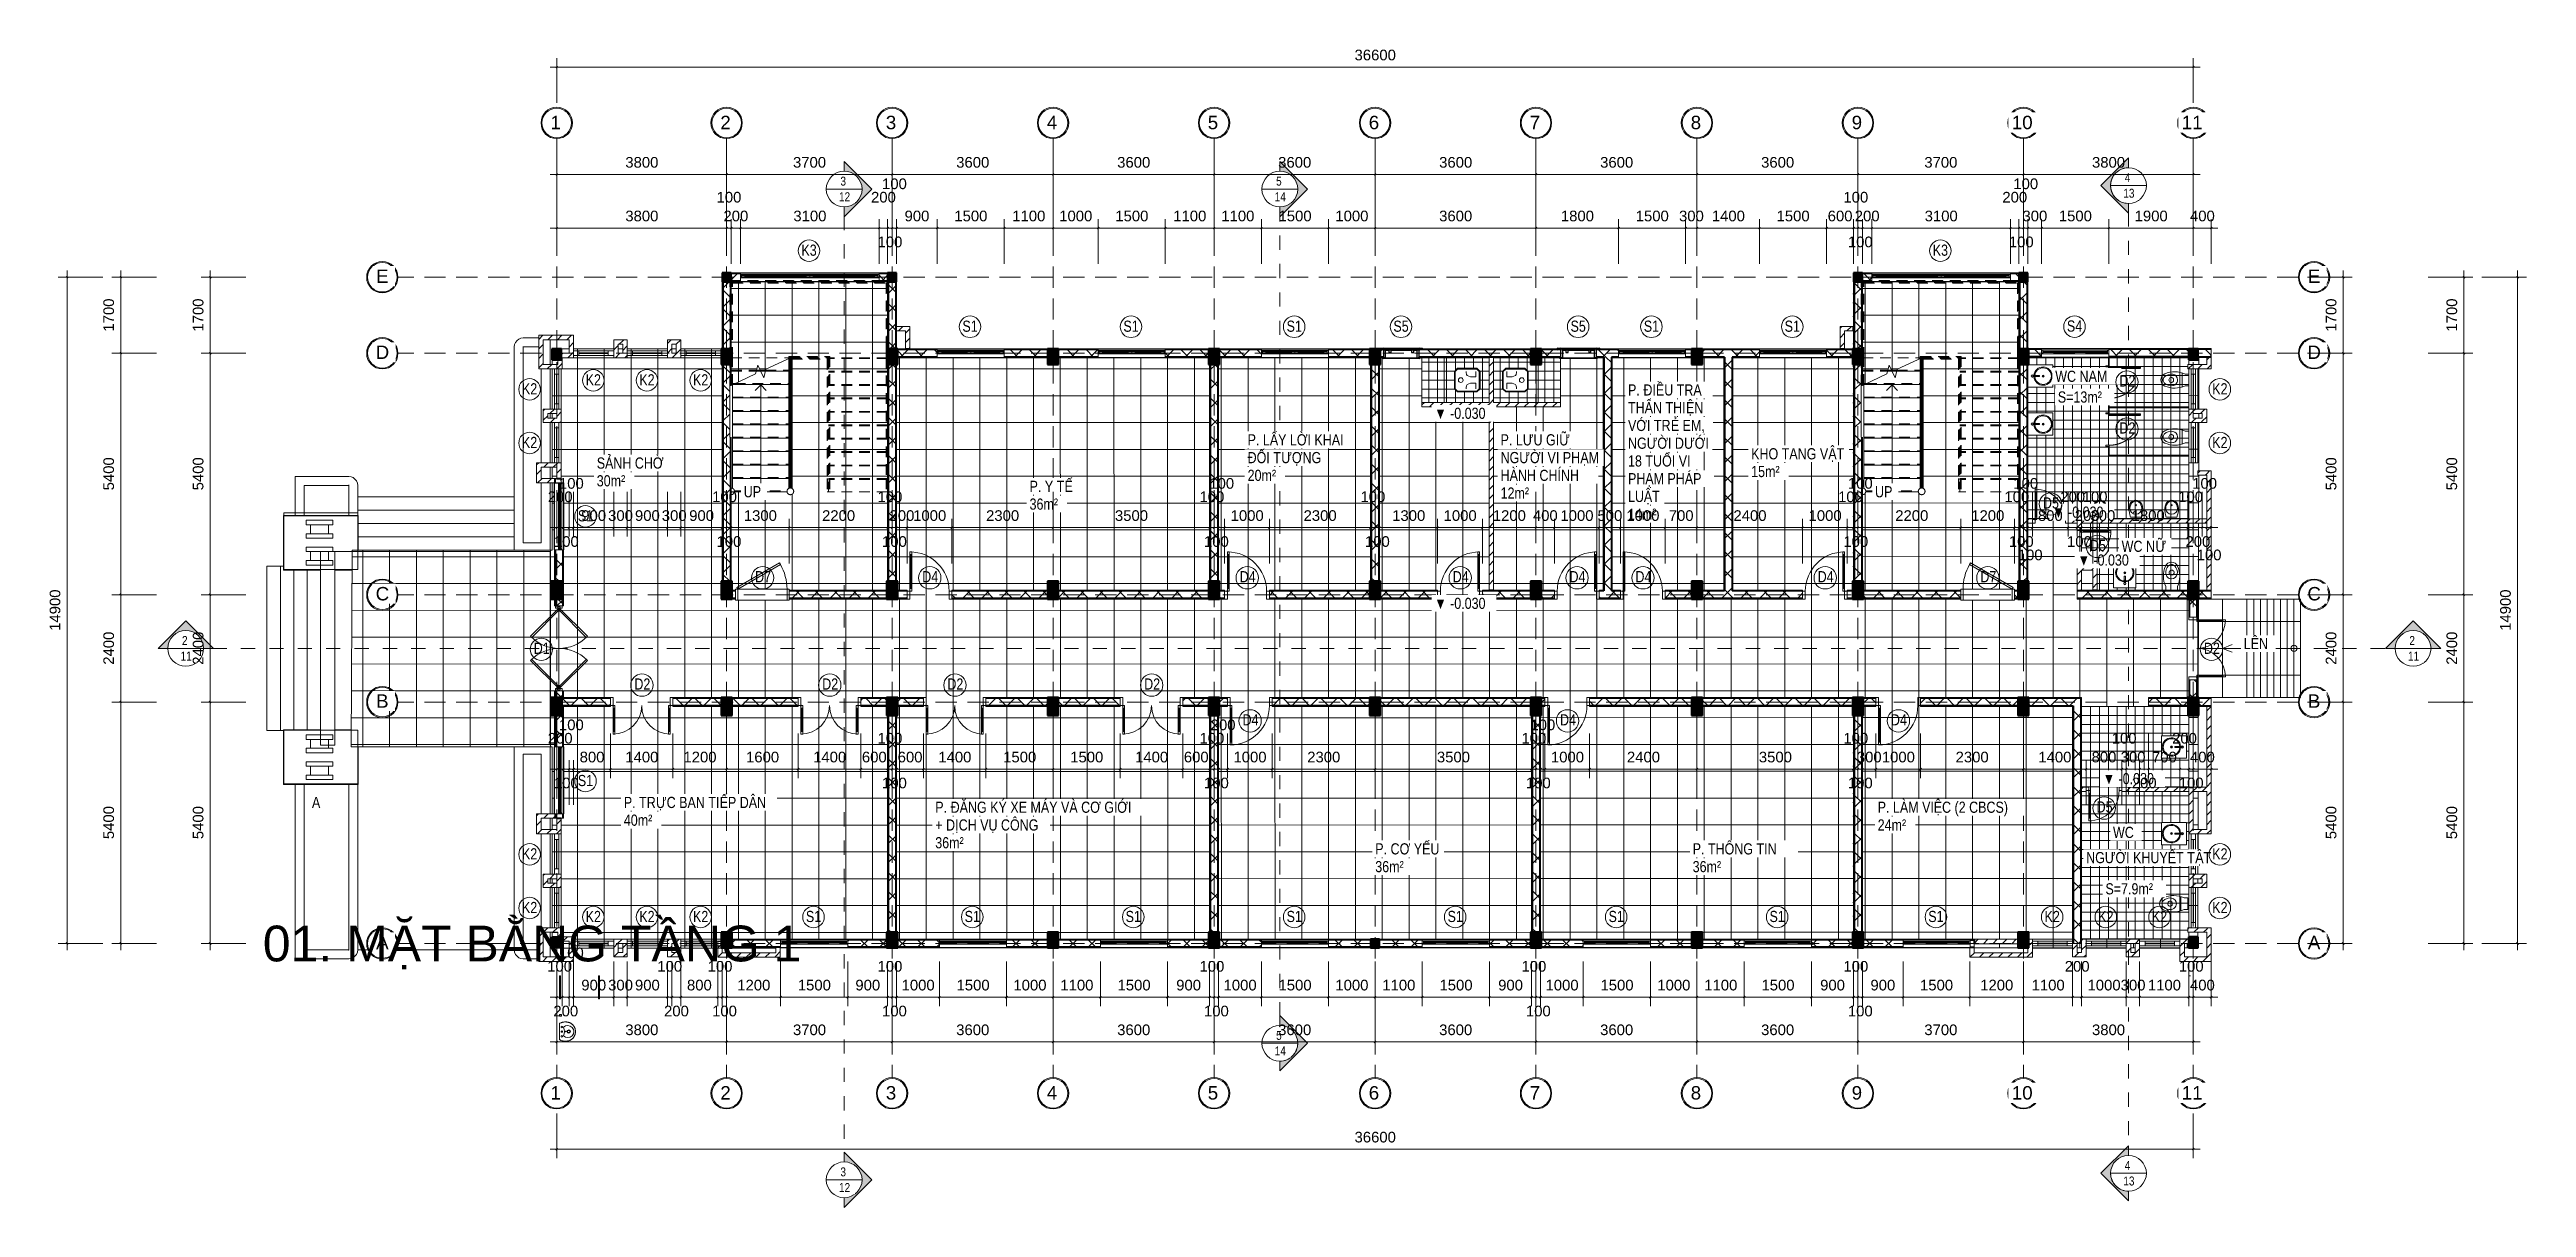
# Model space of a CAD drawing. Header units: millimetres. Extents: x -10792 to 44600, y -5903 to 19992.
import ezdxf
from ezdxf.enums import TextEntityAlignment as Align

# ---------------------------------------------------------------- set-up
doc = ezdxf.new("R2010")
doc.units = ezdxf.units.MM
for name, pattern in [('Abgebrochen', [714.375, 476.25, -238.125]), ('Aligning Line', [635, 317.5, -317.5]), ('Centre', [3175, 635, -476.25, 1587.5, -476.25]), ('Hidden', [714.375, 476.25, -238.125]), ('Overhead', [396.875, 238.125, -158.75])]:
    doc.linetypes.add(name, pattern=pattern)
for name, color, linetype, lineweight in [('A-ANNO-DIMS', 211, 'Continuous', 9), ('A-ANNO-DIMS-100', 211, 'Continuous', 9), ('A-DETL', 90, 'Continuous', 9), ('A-DETL-THIN', 151, 'Continuous', 9), ('A-DOOR', 31, 'Continuous', 18), ('A-DOOR-FRAM', 31, 'Continuous', 18), ('A-DOOR-GLAZ', 31, 'Continuous', 18), ('A-DOOR-IDEN', 31, 'Continuous', 9), ('A-FLOR', 192, 'Continuous', 9), ('A-FLOR-HRAL', 11, 'Continuous', 9), ('A-FLOR-HRAL-MBND', 5, 'Overhead', 9), ('A-FLOR-PATT', 8, 'Continuous', 9), ('A-GENM', 13, 'Continuous', 9), ('A-GLAZ', 151, 'Continuous', 18), ('A-GLAZ-IDEN', 152, 'Continuous', 9), ('A-WALL', 113, 'Continuous', 25), ('A-WALL-PATT', 111, 'Continuous', 18), ('G-ANNO-SYMB', 111, 'Abgebrochen', 9), ('G-ANNO-TEXT', 231, 'Continuous', 9), ('G-IMPT', 8, 'Continuous', 9), ('P-SANR-FIXT', 6, 'Continuous', 9), ('S-COLS', 52, 'Continuous', 25), ('S-GRID', 1, 'Continuous', 9), ('S-GRID-IDEN', 1, 'Continuous', 9), ('S-STRS', 31, 'Continuous', 18), ('S-STRS-ANNO', 31, 'Continuous', 9), ('S-STRS-IDEN', 31, 'Continuous', 9), ('S-STRS-MBND', 31, 'Overhead', 9)]:
    doc.layers.add(name, color=color, linetype=linetype, lineweight=lineweight)
doc.styles.add('Arial', font='arial.ttf', dxfattribs={"width": 0.8, "height": 250})
doc.styles.add('Arial_1', font='arial.ttf', dxfattribs={"width": 0.8, "height": 200})
doc.styles.add('Arial_2', font='arial.ttf', dxfattribs={"height": 300})
doc.styles.add('Arial_3', font='arial.ttf', dxfattribs={"width": 0.8, "height": 250})
doc.styles.add('Arial_4', font='arial.ttf', dxfattribs={"width": 0.8, "height": 250})
doc.styles.add('Arial_5', font='arial.ttf', dxfattribs={"height": 238.125})
doc.styles.add('UNICODE_TITLE', font='arial.ttf')
doc.dimstyles.new('SecretInternalLinAngDimStyle5p4736185', dxfattribs={"dimscale": 304.8, "dimtxt": 242.94927, "dimasz": 0.130208, "dimexe": 0.656168, "dimexo": 0.0625, "dimgap": 0.260417, "dimtad": 1, "dimdec": 0, "dimrnd": 100, "dimzin": 0, "dimdsep": 46, "dimtxsty": 'Arial_5', "dimblk1": 'OBLIQUE', "dimblk2": 'OBLIQUE', "dimsah": 1, "dimcen": 0.09, "dimdle": 0.492126, "dimazin": 0, "dimtfac": 1, "dimtdec": 4, "dimtix": 1, "dimtmove": 0, "dimatfit": 3, "dimfxl": 2.624672, "dimfxlon": 1, "dimtvp": 1, "dimtolj": 1, "dimtzin": 0, "dimarcsym": 2})
doc.dimstyles.new('SecretInternalLinAngDimStyle5p4736185_1', dxfattribs={"dimscale": 304.8, "dimtxt": 242.94927, "dimasz": 0.130208, "dimexe": 0.656168, "dimexo": 0.0625, "dimgap": 0.260417, "dimtad": 1, "dimdec": 0, "dimrnd": 100, "dimzin": 0, "dimdsep": 46, "dimtxsty": 'Arial_5', "dimblk1": 'OBLIQUE', "dimblk2": 'OBLIQUE', "dimsah": 1, "dimcen": 0.09, "dimdle": 0.492126, "dimazin": 0, "dimtfac": 1, "dimtdec": 4, "dimtix": 1, "dimtmove": 2, "dimatfit": 3, "dimfxl": 2.624672, "dimfxlon": 1, "dimtvp": 1, "dimtolj": 1, "dimtzin": 0, "dimarcsym": 2})
pattern_1 = [(0, (27793.29, 0), (406.4, 101.6), [33.528, -271.272, 33.528, -271.272, -1625.6]), (0, (27793.29, 0), (406.4, 101.6), [-609.6, 33.528, -576.072, 33.528, -271.272, -711.2]), (0, (27793.29, 0), (406.4, 101.6), [-1524, 33.528, -169.672, 33.528, -474.472]), (120, (27945.69, 50.8), (-291.18818, 301.15272), [33.528, -271.272, 33.528, -271.272, -1625.6]), (120, (27945.69, 50.8), (-291.18818, 301.15272), [-609.6, 33.528, -576.072, 33.528, -271.272, -711.2]), (120, (27945.69, 50.8), (-291.18818, 301.15272), [-1524, 33.528, -169.672, 33.528, -474.472]), (240, (27996.49, 254), (-115.21182, -402.75272), [33.528, -271.272, 33.528, -271.272, -1625.6]), (240, (27996.49, 254), (-115.21182, -402.75272), [-609.6, 33.528, -576.072, 33.528, -271.272, -711.2]), (240, (27996.49, 254), (-115.21182, -402.75272), [-1524, 33.528, -169.672, 33.528, -474.472])]
pattern_2 = [(45, (27793.3, 0), (-212.132, 212.132), []), (135, (27793.3, 0), (-212.132, -212.132), [])]
pattern_3 = [(45, (27793.29, 0), (-106.066, 106.066), [])]
pattern_4 = [(180, (21450, 12600), (-2e-14, -200), []), (270, (21450, 12600), (200, 1e-14), [])]

msp = doc.modelspace()

# ---------------------------------------------------------------- texts
at = {"layer": 'A-DOOR-IDEN', "char_height": 250, "width": 429.704, "attachment_point": 1, "style": 'Arial'}
for s, insert in [('D2', (35496.9, 11655.1)), ('D7', (4986.9, 8327.9)), ('D4', (8723.9, 8327.9)), ('D4', (15823.9, 8327.9)), ('D4', (20586.9, 8327.9)), ('D4', (23198.9, 8327.9)), ('D4', (24673.9, 8327.9)), ('D4', (28748.9, 8327.9)), ('D7', (32386.9, 8327.9)), ('D1', (36.9, 6727.9)), ('D2', (37386.9, 6727.9)), ('D2', (2286.9, 5927.9)), ('D2', (6486.9, 5927.9)), ('D2', (9286.9, 5927.9)), ('D2', (13686.9, 5927.9)), ('D4', (15886.9, 5127.9)), ('D4', (22986.9, 5127.9)), ('D4', (30386.9, 5127.9))]:
    msp.add_mtext(s, dxfattribs=dict(at, insert=insert))
at = {"layer": 'A-GLAZ-IDEN', "char_height": 250, "width": 410.464, "attachment_point": 1, "style": 'Arial'}
for s, insert in [('K3', (6022.6, 15630.1)), ('K3', (31322.6, 15630.1)), ('S1', (9622.6, 13930.1)), ('S1', (13222.6, 13930.1)), ('S1', (16872.6, 13930.1)), ('S5', (19260.6, 13930.1)), ('S5', (23222.6, 13930.1)), ('S1', (24860.6, 13930.1)), ('S1', (28010.6, 13930.1)), ('S4', (34322.6, 13933.1)), ('K2', (-227.4, 12530.1)), ('K2', (1197.6, 12731.1)), ('K2', (2397.6, 12731.1)), ('K2', (3597.6, 12731.1)), ('K2', (37572.6, 12530.1)), ('K2', (-227.4, 11330.1)), ('K2', (37572.6, 11330.1)), ('S1', (1022.6, 9690.1)), ('S1', (1022.6, 3770.1)), ('K2', (-227.4, 2130.1)), ('K2', (-227.4, 930.1)), ('K2', (1197.6, 729.1)), ('K2', (2397.6, 729.1)), ('K2', (3597.6, 729.1)), ('S1', (6122.6, 730.1)), ('S1', (9672.6, 730.1)), ('S1', (13272.6, 730.1)), ('S1', (16872.6, 730.1)), ('S1', (20472.6, 730.1)), ('S1', (24072.6, 730.1)), ('S1', (27672.6, 730.1)), ('S1', (31222.6, 730.1)), ('K2', (33822.6, 729.1)), ('K2', (35022.6, 729.1)), ('K2', (36222.6, 729.1)), ('K2', (37572.6, 930.1))]:
    msp.add_mtext(s, dxfattribs=dict(at, insert=insert))

# ---------------------------------------------------------------- blocks, each defined once
blk = doc.blocks.new('Sink - Cloakroom - 440 x 350mm-2348746-01_MẶT BẰNG TẦNG 1')
at = {"layer": 'P-SANR-FIXT'}
for p, q in [((182, 0), (-179, 0)), ((-178, 0), (-177, 0)), ((177, 0), (178, 0))]:
    blk.add_line(p, q, dxfattribs=at)
at = {"layer": 'P-SANR-FIXT', "flags": 128}
for points in [[(-208, 194), (-211, 184), (-213, 173), (-214, 162), (-215, 152), (-216, 141), (-216, 130), (-216, 119), (-215, 109), (-214, 98), (-212, 87), (-211, 77), (-208, 66), (-205, 56), (-202, 46), (-199, 35), (-195, 25), (-190, 16), (-185, 6), (-182, 0)], [(0, 353), (-8, 353), (-17, 353), (-25, 353), (-33, 352), (-42, 350), (-50, 349), (-58, 347), (-66, 345), (-74, 342), (-82, 339), (-89, 336), (-97, 333), (-104, 329), (-112, 325), (-119, 320), (-126, 316), (-132, 311), (-139, 306), (-145, 300), (-151, 294), (-157, 289), (-163, 282), (-168, 276), (-173, 269), (-178, 263), (-183, 256), (-187, 248), (-191, 241), (-195, 234), (-198, 226), (-201, 218), (-204, 210), (-206, 203), (-208, 194), (-208, 194)], [(208, 194), (206, 202), (204, 210), (201, 218), (198, 226), (195, 234), (191, 241), (187, 248), (183, 255), (178, 262), (173, 269), (168, 276), (163, 282), (157, 288), (151, 294), (145, 300), (139, 305), (132, 311), (126, 316), (119, 320), (112, 325), (104, 329), (97, 333), (89, 336), (82, 339), (74, 342), (66, 345), (58, 347), (50, 349), (42, 350), (33, 352), (25, 353), (17, 353), (9, 353), (0, 353), (0, 353)], [(182, 0), (187, 10), (192, 19), (196, 29), (200, 39), (203, 49), (206, 60), (209, 70), (211, 81), (213, 91), (214, 102), (215, 113), (216, 123), (216, 134), (216, 145), (215, 156), (214, 166), (212, 177), (210, 188), (208, 194)]]:
    blk.add_lwpolyline(points, dxfattribs=at)
at = {"layer": 'P-SANR-FIXT'}
for centre, radius, start, end in [((0, 184), 135, 314.9444, 224.5371), ((-101, 51), 17, 0, 180), ((-101, 51), 17, 180, 0), ((-2, -160), 267, 68.6801, 110.8014), ((0, 204), 38.6, 0, 180), ((0, 204), 38.6, 180, 0), ((0, 204), 23.5, 0, 180), ((0, 204), 23.5, 180, 0), ((-1, 49), 16.8, 90, 270), ((-1, 49), 16.8, 270, 90), ((104, 50), 17, 0, 180), ((104, 50), 17, 180, 0)]:
    blk.add_arc(centre, radius, start, end, dxfattribs=at)
for major_axis in [(-9.08, 0), (9.08, 0)]:
    blk.add_ellipse((-1, 137), major_axis=major_axis, ratio=0.332108, start_param=3.141593, end_param=6.283185, dxfattribs=at)
for points, knots in [([(-182, 0), (-182, 0), (-182, 0), (-182, 0), (-181, 0), (-180, 0), (-179, 0), (-178, 0), (-178, 0)], [-0.75, -0.75, -0.75, -0.75, -0.6875, -0.625, -0.5, -0.375, -0.25, 0, 0, 0, 0]), ([(0, 353), (0, 353), (0, 353), (0, 353), (0, 351), (0, 350), (0, 350), (0, 349)], [-0.8570646, -0.8570646, -0.8570646, -0.8570646, -0.75, -0.5, -0.25, -0.125, 0, 0, 0, 0]), ([(178, 0), (178, 0), (179, 0), (180, 0), (181, 0), (182, 0), (182, 0), (182, 0), (182, 0)], [-1, -1, -1, -1, -0.75, -0.625, -0.5, -0.375, -0.3125, -0.25, -0.25, -0.25, -0.25])]:
    blk.add_open_spline(points, degree=3, knots=knots, dxfattribs=at)
blk.add_open_spline([(0, 353), (0, 353), (0, 353), (0, 353)], degree=3, dxfattribs=at)
blk = doc.blocks.new('Cua_Chong_Chay_D7_1Canh - D7_1200x2200-2407363-01_MẶT BẰNG TẦNG 1')
at = {"layer": 'A-DOOR', "lineweight": 9}
for p, q in [((380, 714), (-573, 164)), ((-550, 125), (403, 675)), ((403, 675), (380, 714)), ((-573, 164), (-550, 125))]:
    blk.add_line(p, q, dxfattribs=at)
blk.add_arc((-550, 125), 1100, 360, 30, dxfattribs=at)
at = {"layer": 'A-DOOR-FRAM'}
for p, q in [((-550, 125), (-600, 125)), ((-600, 125), (-600, 100)), ((600, 125), (550, 125)), ((600, 100), (600, 125)), ((-600, -100), (-600, -125)), ((-600, -125), (-550, -125)), ((550, -125), (600, -125)), ((600, -125), (600, -100))]:
    blk.add_line(p, q, dxfattribs=at)
at = {"layer": 'A-DOOR-FRAM', "lineweight": 9}
for p, q in [((-550, 125), (-600, 125)), ((-600, 125), (-600, -125)), ((550, 125), (-550, 125)), ((-550, 125), (-550, -125)), ((-550, -125), (-550, 125)), ((550, -125), (550, 125)), ((600, 125), (550, 125)), ((550, 125), (550, -125)), ((600, -125), (600, 125)), ((-600, -125), (-550, -125)), ((-550, -125), (550, -125)), ((550, -125), (600, -125))]:
    blk.add_line(p, q, dxfattribs=at)
blk = doc.blocks.new('CỬA 1 CÁNH EROWINDOW_có ô chết_ - D4_1000x2200-2368989-01_MẶT BẰNG TẦNG 1')
at = {"layer": 'A-DOOR'}
for p, q in [((-439, 958), (-399, 958)), ((-439, 80), (-439, 958)), ((-399, 900), (-439, 900)), ((-424, 138), (-424, 900)), ((-414, 900), (-414, 138)), ((-399, 958), (-399, 900)), ((-399, 958), (-399, 80)), ((-500, -100), (-500, 80)), ((-500, 80), (-439, 80)), ((-399, 138), (-439, 138)), ((-439, 80), (-439, -100)), ((-399, 80), (-439, 80)), ((439, -100), (439, 80)), ((439, 80), (500, 80)), ((500, 80), (500, -100)), ((-439, -100), (-500, -100)), ((500, -100), (439, -100))]:
    blk.add_line(p, q, dxfattribs=at)
blk.add_circle((-439, 80), 10, dxfattribs=at)
blk.add_arc((-439, 80), 878, 0, 90, dxfattribs=at)
blk = doc.blocks.new('CỬA 1 CÁNH EROWINDOW_có ô chết_ - D4_1000x2200-2361184-01_MẶT BẰNG TẦNG 1')
at = {"layer": 'A-DOOR'}
for p, q in [((-439, 100), (-500, 100)), ((-500, 100), (-500, -80)), ((-439, -80), (-439, 100)), ((500, 100), (439, 100)), ((439, 100), (439, -80)), ((500, -80), (500, 100)), ((-500, -80), (-439, -80)), ((-399, -80), (-439, -80)), ((-439, -80), (-439, -958)), ((-399, -138), (-439, -138)), ((-424, -138), (-424, -900)), ((-414, -900), (-414, -138)), ((-399, -958), (-399, -80)), ((439, -80), (500, -80)), ((-399, -900), (-439, -900)), ((-439, -958), (-399, -958)), ((-399, -958), (-399, -900))]:
    blk.add_line(p, q, dxfattribs=at)
blk.add_circle((-439, -80), 10, dxfattribs=at)
blk.add_arc((-439, -80), 878, 270, 360, dxfattribs=at)
blk = doc.blocks.new('Cua_Chong_Chay_D7_1Canh - D7_1200x2200-2407364-01_MẶT BẰNG TẦNG 1')
at = {"layer": 'A-DOOR', "lineweight": 9}
for p, q in [((-573, -164), (-550, -125)), ((380, -714), (-573, -164)), ((-550, -125), (403, -675)), ((403, -675), (380, -714))]:
    blk.add_line(p, q, dxfattribs=at)
blk.add_arc((-550, -125), 1100, 330, 0, dxfattribs=at)
at = {"layer": 'A-DOOR-FRAM'}
for p, q in [((-600, 125), (-550, 125)), ((-600, 100), (-600, 125)), ((550, 125), (600, 125)), ((600, 125), (600, 100)), ((-600, -125), (-600, -100)), ((-550, -125), (-600, -125)), ((600, -125), (550, -125)), ((600, -100), (600, -125))]:
    blk.add_line(p, q, dxfattribs=at)
at = {"layer": 'A-DOOR-FRAM', "lineweight": 9}
for p, q in [((-600, 125), (-550, 125)), ((-600, -125), (-600, 125)), ((550, 125), (-550, 125)), ((-550, 125), (-550, -125)), ((-550, 125), (-550, -125)), ((550, -125), (550, 125)), ((550, 125), (600, 125)), ((550, -125), (550, 125)), ((600, 125), (600, -125)), ((-550, -125), (-600, -125)), ((-550, -125), (550, -125)), ((600, -125), (550, -125))]:
    blk.add_line(p, q, dxfattribs=at)
blk = doc.blocks.new('CUA SO 2 CANH NHOM KINH O O THOANG - S1_1500x1800-2404851-01_MẶT BẰNG TẦNG 1')
at = {"layer": 'A-GLAZ'}
for p, q in [((-725, 63), (-750, 63)), ((-725, -13), (-725, 63)), ((-649, 37.5), (-725, 37.5)), ((-725, 37.5), (-725, 12.5)), ((-725, 12.5), (-649, 12.5)), ((-649, 12.5), (-649, 37.5)), ((-76, 27.5), (-649, 27.5)), ((-649, 27.5), (-649, 22.5)), ((-649, 22.5), (-76, 22.5)), ((0, 37.5), (-76, 37.5)), ((-76, 37.5), (-76, 12.5)), ((-76, 22.5), (-76, 27.5)), ((-76, 12.5), (0, 12.5)), ((0, 12.5), (0, 37.5)), ((76, 37.5), (0, 37.5)), ((0, 37.5), (0, 12.5)), ((0, 12.5), (76, 12.5)), ((76, 12.5), (76, 37.5)), ((649, 27.5), (76, 27.5)), ((76, 27.5), (76, 22.5)), ((76, 22.5), (649, 22.5)), ((725, 37.5), (649, 37.5)), ((649, 37.5), (649, 12.5)), ((649, 22.5), (649, 27.5)), ((649, 12.5), (725, 12.5)), ((750, 63), (725, 63)), ((725, 63), (725, -13)), ((725, 12.5), (725, 37.5)), ((-750, -13), (-725, -13)), ((725, -13), (750, -13))]:
    blk.add_line(p, q, dxfattribs=at)
at = {"layer": 'A-GLAZ', "lineweight": 9}
for p, q in [((-725, 63), (725, 63)), ((-649, 37.5), (-76, 37.5)), ((-76, 12.5), (-649, 12.5)), ((76, 37.5), (649, 37.5)), ((649, 12.5), (76, 12.5)), ((725, -13), (-725, -13))]:
    blk.add_line(p, q, dxfattribs=at)
blk = doc.blocks.new('ATT_Window 2 - S5_800x600-2360992-01_MẶT BẰNG TẦNG 1')
at = {"layer": 'A-GLAZ'}
for p, q in [((-408, 114), (-475, 114)), ((-408, 114), (-475, 114)), ((-475, 76), (-400, 76)), ((-400, 76), (-475, 76)), ((-460, 98), (-400, 98)), ((-400, 91), (-460, 91)), ((400, 115), (-400, 115)), ((392, 114), (-393, 114)), ((392, 114), (-393, 114)), ((-360, 98), (-270, 98)), ((-270, 91), (-360, 91)), ((-360, 76), (-270, 76)), ((-270, 76), (-360, 76)), ((-280, 58), (-350, 58)), ((-240, 98), (240, 98)), ((240, 91), (-240, 91)), ((-240, 76), (240, 76)), ((240, 76), (-240, 76)), ((230, 58), (-230, 58)), ((270, 98), (360, 98)), ((360, 91), (270, 91)), ((270, 76), (360, 76)), ((360, 76), (270, 76)), ((350, 58), (280, 58)), ((400, 98), (460, 98)), ((460, 91), (400, 91)), ((400, 76), (475, 76)), ((475, 76), (400, 76)), ((475, 114), (407, 114)), ((475, 114), (407, 114)), ((400, -115), (-400, -115)), ((375, -110), (-375, -110)), ((-350, -100), (350, -100))]:
    blk.add_line(p, q, dxfattribs=at)
at = {"layer": 'A-GLAZ', "lineweight": 25}
for p, q in [((-475, 114), (-475, 98)), ((-475, 98), (-460, 98)), ((-475, 91), (-475, 76)), ((-460, 91), (-475, 91)), ((-400, 115), (-425, 110)), ((-425, 110), (-425, 100)), ((-425, 100), (-375, 100)), ((-375, 110), (-400, 115)), ((-360, 100), (-400, 100)), ((-400, 100), (-400, -100)), ((-375, 100), (-375, 110)), ((-360, 58), (-360, 100)), ((-350, 58), (-360, 58)), ((-350, -100), (-350, 58)), ((-270, 58), (-280, 58)), ((-280, 58), (-280, 16)), ((-280, 16), (-230, 16)), ((-240, 100), (-270, 100)), ((-270, 100), (-270, 58)), ((-240, 58), (-240, 100)), ((-230, 58), (-240, 58)), ((-230, 16), (-230, 58)), ((240, 58), (230, 58)), ((230, 58), (230, 16)), ((230, 16), (280, 16)), ((270, 100), (240, 100)), ((240, 100), (240, 58)), ((270, 58), (270, 100)), ((280, 58), (270, 58)), ((280, 16), (280, 58)), ((350, 58), (350, -100)), ((360, 58), (350, 58)), ((400, 100), (360, 100)), ((360, 100), (360, 58)), ((400, 115), (375, 110)), ((375, 110), (375, 100)), ((375, 100), (425, 100)), ((425, 110), (400, 115)), ((400, -100), (400, 100)), ((425, 100), (425, 110)), ((460, 98), (475, 98)), ((475, 91), (460, 91)), ((475, 98), (475, 114)), ((475, 76), (475, 91)), ((-425, -100), (-425, -110)), ((-375, -100), (-425, -100)), ((-425, -110), (-400, -115)), ((-400, -100), (-350, -100)), ((-400, -115), (-375, -110)), ((-375, -110), (-375, -100)), ((350, -100), (400, -100)), ((425, -100), (375, -100)), ((375, -100), (375, -110)), ((375, -110), (400, -115)), ((400, -115), (425, -110)), ((425, -110), (425, -100))]:
    blk.add_line(p, q, dxfattribs=at)
for centre, start, end in [((-475, 98), 360, 90), ((-475, 91), 270, 0), ((475, 98), 90, 180), ((475, 91), 180, 270)]:
    blk.add_arc(centre, 15, start, end, dxfattribs=at)
at = {"layer": 'A-GLAZ'}
for points, knots in [([(-475, 114), (-474, 114), (-472, 113), (-469, 112), (-468, 112), (-467, 111), (-466, 110), (-465, 109), (-464, 108), (-463, 107), (-462, 106), (-461, 104), (-460, 102), (-460, 100), (-460, 98)], [-1, -1, -1, -1, -0.833333, -0.75, -0.666667, -0.625, -0.583333, -0.5, -0.458333, -0.416667, -0.333333, -0.25, -0.166667, 0, 0, 0, 0]), ([(-460, 91), (-460, 90), (-460, 88), (-461, 86), (-462, 84), (-463, 83), (-464, 82), (-465, 81), (-466, 80), (-467, 79), (-468, 78), (-469, 78), (-472, 77), (-474, 76), (-475, 76)], [-1, -1, -1, -1, -0.833333, -0.75, -0.666667, -0.583333, -0.541667, -0.5, -0.416667, -0.375, -0.333333, -0.25, -0.166667, 0, 0, 0, 0]), ([(460, 98), (460, 100), (460, 102), (461, 104), (462, 106), (463, 107), (464, 108), (465, 109), (466, 110), (467, 111), (468, 112), (470, 113), (472, 113), (474, 114), (475, 114)], [0, 0, 0, 0, 0.166667, 0.25, 0.333333, 0.416667, 0.458333, 0.5, 0.583333, 0.666667, 0.708333, 0.75, 0.833333, 1, 1, 1, 1]), ([(475, 76), (474, 76), (472, 77), (469, 78), (468, 78), (467, 79), (466, 80), (465, 81), (464, 82), (463, 83), (462, 84), (461, 86), (460, 88), (460, 90), (460, 91)], [0, 0, 0, 0, 0.166667, 0.25, 0.333333, 0.375, 0.416667, 0.5, 0.541667, 0.583333, 0.666667, 0.75, 0.833333, 1, 1, 1, 1])]:
    blk.add_open_spline(points, degree=3, knots=knots, dxfattribs=at)
blk = doc.blocks.new('ATT_Window 2 - S5_800x600-V1-01_MẶT BẰNG TẦNG 1')
at = {"layer": 'A-GLAZ'}
for p, q in [((-408, 114), (-475, 114)), ((-408, 114), (-475, 114)), ((-475, 76), (-400, 76)), ((-400, 76), (-475, 76)), ((-460, 98), (-400, 98)), ((-400, 91), (-460, 91)), ((400, 115), (-400, 115)), ((391, 114), (-393, 114)), ((391, 114), (-393, 114)), ((-360, 98), (-270, 98)), ((-270, 91), (-360, 91)), ((-360, 76), (-270, 76)), ((-270, 76), (-360, 76)), ((-280, 58), (-350, 58)), ((-240, 98), (240, 98)), ((240, 91), (-240, 91)), ((-240, 76), (240, 76)), ((240, 76), (-240, 76)), ((230, 58), (-230, 58)), ((270, 98), (360, 98)), ((360, 91), (270, 91)), ((270, 76), (360, 76)), ((360, 76), (270, 76)), ((350, 58), (280, 58)), ((400, 98), (460, 98)), ((460, 91), (400, 91)), ((400, 76), (475, 76)), ((475, 76), (400, 76)), ((475, 114), (407, 114)), ((475, 114), (407, 114)), ((400, -115), (-400, -115)), ((375, -110), (-375, -110)), ((-350, -100), (350, -100))]:
    blk.add_line(p, q, dxfattribs=at)
at = {"layer": 'A-GLAZ', "lineweight": 25}
for p, q in [((-475, 114), (-475, 98)), ((-475, 98), (-460, 98)), ((-475, 91), (-475, 76)), ((-460, 91), (-475, 91)), ((-400, 115), (-425, 110)), ((-425, 110), (-425, 100)), ((-425, 100), (-375, 100)), ((-375, 110), (-400, 115)), ((-360, 100), (-400, 100)), ((-400, 100), (-400, -100)), ((-375, 100), (-375, 110)), ((-360, 58), (-360, 100)), ((-350, 58), (-360, 58)), ((-350, -100), (-350, 58)), ((-270, 58), (-280, 58)), ((-280, 58), (-280, 16)), ((-280, 16), (-230, 16)), ((-240, 100), (-270, 100)), ((-270, 100), (-270, 58)), ((-240, 58), (-240, 100)), ((-230, 58), (-240, 58)), ((-230, 16), (-230, 58)), ((240, 58), (230, 58)), ((230, 58), (230, 16)), ((230, 16), (280, 16)), ((270, 100), (240, 100)), ((240, 100), (240, 58)), ((270, 58), (270, 100)), ((280, 58), (270, 58)), ((280, 16), (280, 58)), ((350, 58), (350, -100)), ((360, 58), (350, 58)), ((400, 100), (360, 100)), ((360, 100), (360, 58)), ((400, 115), (375, 110)), ((375, 110), (375, 100)), ((375, 100), (425, 100)), ((425, 110), (400, 115)), ((400, -100), (400, 100)), ((425, 100), (425, 110)), ((460, 98), (475, 98)), ((475, 91), (460, 91)), ((475, 98), (475, 114)), ((475, 76), (475, 91)), ((-425, -100), (-425, -110)), ((-375, -100), (-425, -100)), ((-425, -110), (-400, -115)), ((-400, -100), (-350, -100)), ((-400, -115), (-375, -110)), ((-375, -110), (-375, -100)), ((350, -100), (400, -100)), ((425, -100), (375, -100)), ((375, -100), (375, -110)), ((375, -110), (400, -115)), ((400, -115), (425, -110)), ((425, -110), (425, -100))]:
    blk.add_line(p, q, dxfattribs=at)
for centre, start, end in [((-475, 98), 360, 90), ((-475, 91), 270, 0), ((475, 98), 90, 180), ((475, 91), 180, 270)]:
    blk.add_arc(centre, 15, start, end, dxfattribs=at)
at = {"layer": 'A-GLAZ'}
for points, knots in [([(-475, 114), (-474, 114), (-472, 113), (-469, 112), (-468, 112), (-467, 111), (-466, 110), (-465, 109), (-464, 108), (-463, 107), (-462, 106), (-461, 104), (-460, 102), (-460, 100), (-460, 98)], [-1, -1, -1, -1, -0.833333, -0.75, -0.666667, -0.625, -0.583333, -0.5, -0.458333, -0.416667, -0.333333, -0.25, -0.166667, 0, 0, 0, 0]), ([(-460, 91), (-460, 90), (-460, 88), (-461, 86), (-462, 84), (-463, 83), (-464, 82), (-465, 81), (-466, 80), (-467, 79), (-468, 78), (-469, 78), (-472, 77), (-474, 76), (-475, 76)], [-1, -1, -1, -1, -0.833333, -0.75, -0.666667, -0.583333, -0.541667, -0.5, -0.416667, -0.375, -0.333333, -0.25, -0.166667, 0, 0, 0, 0]), ([(460, 98), (460, 100), (460, 102), (461, 104), (462, 106), (463, 107), (464, 108), (465, 109), (466, 110), (467, 111), (468, 112), (470, 113), (472, 113), (474, 114), (475, 114)], [0, 0, 0, 0, 0.166667, 0.25, 0.333333, 0.416667, 0.458333, 0.5, 0.583333, 0.666667, 0.708333, 0.75, 0.833333, 1, 1, 1, 1]), ([(475, 76), (474, 76), (472, 77), (469, 78), (468, 78), (467, 79), (466, 80), (465, 81), (464, 82), (463, 83), (462, 84), (461, 86), (460, 88), (460, 90), (460, 91)], [0, 0, 0, 0, 0.166667, 0.25, 0.333333, 0.375, 0.416667, 0.5, 0.541667, 0.583333, 0.666667, 0.75, 0.833333, 1, 1, 1, 1])]:
    blk.add_open_spline(points, degree=3, knots=knots, dxfattribs=at)
blk = doc.blocks.new('CUA SO 2 CANH NHOM KINH O O THOANG - K3_3100x2100-2404852-01_MẶT BẰNG TẦNG 1')
at = {"layer": 'A-GLAZ'}
for p, q in [((-1525, 63), (-1550, 63)), ((-1525, -13), (-1525, 63)), ((-1449, 37.5), (-1525, 37.5)), ((-1525, 37.5), (-1525, 12.5)), ((-1525, 12.5), (-1449, 12.5)), ((-1449, 12.5), (-1449, 37.5)), ((-76, 27.5), (-1449, 27.5)), ((-1449, 27.5), (-1449, 22.5)), ((-1449, 22.5), (-76, 22.5)), ((0, 37.5), (-76, 37.5)), ((-76, 37.5), (-76, 12.5)), ((-76, 22.5), (-76, 27.5)), ((-76, 12.5), (0, 12.5)), ((0, 12.5), (0, 37.5)), ((76, 37.5), (0, 37.5)), ((0, 37.5), (0, 12.5)), ((0, 12.5), (76, 12.5)), ((76, 12.5), (76, 37.5)), ((1449, 27.5), (76, 27.5)), ((76, 27.5), (76, 22.5)), ((76, 22.5), (1449, 22.5)), ((1525, 37.5), (1449, 37.5)), ((1449, 37.5), (1449, 12.5)), ((1449, 22.5), (1449, 27.5)), ((1449, 12.5), (1525, 12.5)), ((1550, 63), (1525, 63)), ((1525, 63), (1525, -13)), ((1525, 12.5), (1525, 37.5)), ((-1550, -13), (-1525, -13)), ((1525, -13), (1550, -13))]:
    blk.add_line(p, q, dxfattribs=at)
at = {"layer": 'A-GLAZ', "lineweight": 9}
for p, q in [((-1525, 63), (1525, 63)), ((-1449, 37.5), (-76, 37.5)), ((-76, 12.5), (-1449, 12.5)), ((76, 37.5), (1449, 37.5)), ((1449, 12.5), (76, 12.5)), ((1525, -13), (-1525, -13))]:
    blk.add_line(p, q, dxfattribs=at)
blk = doc.blocks.new('CỬA 2 CÁNH EROWINDOW_có ô chết_ - D2_1400x2200-2413861-01_MẶT BẰNG TẦNG 1')
at = {"layer": 'A-DOOR'}
for p, q in [((-639, 100), (-700, 100)), ((-700, 100), (-700, -80)), ((-639, -80), (-639, 100)), ((700, 100), (639, 100)), ((639, 100), (639, -80)), ((700, -80), (700, 100)), ((-700, -80), (-639, -80)), ((-599, -80), (-639, -80)), ((-639, -80), (-639, -719)), ((-599, -138), (-639, -138)), ((-624, -138), (-624, -661)), ((-614, -661), (-614, -138)), ((-599, -719), (-599, -80)), ((599, -719), (599, -80)), ((599, -80), (639, -80)), ((599, -138), (639, -138)), ((614, -138), (614, -661)), ((624, -661), (624, -138)), ((639, -80), (700, -80)), ((639, -80), (639, -719)), ((-599, -661), (-639, -661)), ((-639, -719), (-599, -719)), ((-599, -719), (-599, -661)), ((599, -661), (639, -661)), ((599, -719), (599, -661)), ((639, -719), (599, -719))]:
    blk.add_line(p, q, dxfattribs=at)
for centre in [(-639, -80), (639, -80)]:
    blk.add_circle(centre, 10, dxfattribs=at)
for centre, start, end in [((-639, -80), 270, 360), ((639, -80), 180, 270)]:
    blk.add_arc(centre, 639, start, end, dxfattribs=at)
blk = doc.blocks.new('CỬA 1 CÁNH EROWINDOW_có ô chết_ - D5_800x2200-2361260-01_MẶT BẰNG TẦNG 1')
at = {"layer": 'A-DOOR'}
for p, q in [((-339, 708), (-299, 708)), ((-339, 30), (-339, 708)), ((-299, 650), (-339, 650)), ((-324, 88), (-324, 650)), ((-314, 650), (-314, 88)), ((-299, 708), (-299, 650)), ((-299, 708), (-299, 30)), ((-400, -50), (-400, 30)), ((-400, 30), (-339, 30)), ((-299, 88), (-339, 88)), ((-339, 30), (-339, -50)), ((-299, 30), (-339, 30)), ((339, -50), (339, 30)), ((339, 30), (400, 30)), ((400, 30), (400, -50)), ((-339, -50), (-400, -50)), ((400, -50), (339, -50))]:
    blk.add_line(p, q, dxfattribs=at)
blk.add_circle((-339, 30), 10, dxfattribs=at)
blk.add_arc((-339, 30), 678, 0, 90, dxfattribs=at)
blk = doc.blocks.new('M_Concrete-Rectangular-Column - COT200X200-2391828-01_MẶT BẰNG TẦNG 1')
at = {"layer": 'S-COLS', "lineweight": 35}
blk.add_hatch(color=256, dxfattribs=at).paths.add_polyline_path([(100, -100), (100, 100), (-100, 100), (-100, -100)])
for p, q in [((100, 100), (-100, 100)), ((-100, 100), (-100, -100)), ((100, -100), (100, 100)), ((-100, -100), (100, -100))]:
    blk.add_line(p, q, dxfattribs=at)
blk = doc.blocks.new('M_Concrete-Rectangular-Column - COT250X350-2391829-01_MẶT BẰNG TẦNG 1')
at = {"layer": 'S-COLS', "lineweight": 35}
blk.add_hatch(color=256, dxfattribs=at).paths.add_polyline_path([(125, -175), (125, 175), (-125, 175), (-125, -175)])
for p, q in [((125, 175), (-125, 175)), ((-125, 175), (-125, -175)), ((125, -175), (125, 175)), ((-125, -175), (125, -175))]:
    blk.add_line(p, q, dxfattribs=at)
blk = doc.blocks.new('M_Concrete-Rectangular-Column - COT250X400-2391830-01_MẶT BẰNG TẦNG 1')
at = {"layer": 'S-COLS', "lineweight": 35}
blk.add_hatch(color=256, dxfattribs=at).paths.add_polyline_path([(125, -200), (125, 200), (-125, 200), (-125, -200)])
for p, q in [((125, 200), (-125, 200)), ((-125, 200), (-125, -200)), ((125, -200), (125, 200)), ((-125, -200), (125, -200))]:
    blk.add_line(p, q, dxfattribs=at)
blk = doc.blocks.new('M_Concrete-Rectangular-Column - COT250X350-V2-01_MẶT BẰNG TẦNG 1')
at = {"layer": 'S-COLS', "lineweight": 35}
h = blk.add_hatch(color=256, dxfattribs=at)
h.paths.add_polyline_path([(125, -175), (125, 152), (113, 152), (113, 167), (125, 167), (125, 174), (113, 174), (113, 175), (-125, 175), (-125, -175), (56, -175)])
h.paths.add_polyline_path([(113, 152), (120, 154), (120, 155), (114, 152)])
for p, q in [((113, 175), (-125, 175)), ((-125, 175), (-125, -175)), ((125, 167), (125, 174)), ((125, 158), (125, 159)), ((125, -175), (125, 152)), ((-125, -175), (125, -175))]:
    blk.add_line(p, q, dxfattribs=at)
blk = doc.blocks.new('M_Concrete-Rectangular-Column - COT220X250-2391831-01_MẶT BẰNG TẦNG 1')
at = {"layer": 'S-COLS', "lineweight": 35}
blk.add_hatch(color=256, dxfattribs=at).paths.add_polyline_path([(110, -125), (110, 125), (-110, 125), (-110, -125)])
for p, q in [((110, 125), (-110, 125)), ((-110, 125), (-110, -125)), ((110, -125), (110, 125)), ((-110, -125), (110, -125))]:
    blk.add_line(p, q, dxfattribs=at)
blk = doc.blocks.new('CỬA 1 CÁNH EROWINDOW_có ô chết_ - D5_800x2200-2361511-01_MẶT BẰNG TẦNG 1')
at = {"layer": 'A-DOOR'}
for p, q in [((-339, 50), (-400, 50)), ((-400, 50), (-400, -30)), ((-339, -30), (-339, 50)), ((400, 50), (339, 50)), ((339, 50), (339, -30)), ((400, -30), (400, 50)), ((-400, -30), (-339, -30)), ((-299, -30), (-339, -30)), ((-339, -30), (-339, -708)), ((-299, -88), (-339, -88)), ((-324, -88), (-324, -650)), ((-314, -650), (-314, -88)), ((-299, -708), (-299, -30)), ((339, -30), (400, -30)), ((-299, -650), (-339, -650)), ((-339, -708), (-299, -708)), ((-299, -708), (-299, -650))]:
    blk.add_line(p, q, dxfattribs=at)
blk.add_circle((-339, -30), 10, dxfattribs=at)
blk.add_arc((-339, -30), 678, 270, 360, dxfattribs=at)
blk = doc.blocks.new('CUA SO 2 CANH NHOM KINH O O THOANG - S4_1500x1400-2404853-01_MẶT BẰNG TẦNG 1')
at = {"layer": 'A-GLAZ'}
for p, q in [((-725, 63), (-750, 63)), ((-725, -13), (-725, 63)), ((-649, 37.5), (-725, 37.5)), ((-725, 37.5), (-725, 12.5)), ((-725, 12.5), (-649, 12.5)), ((-649, 12.5), (-649, 37.5)), ((-76, 27.5), (-649, 27.5)), ((-649, 27.5), (-649, 22.5)), ((-649, 22.5), (-76, 22.5)), ((0, 37.5), (-76, 37.5)), ((-76, 37.5), (-76, 12.5)), ((-76, 22.5), (-76, 27.5)), ((-76, 12.5), (0, 12.5)), ((0, 12.5), (0, 37.5)), ((76, 37.5), (0, 37.5)), ((0, 37.5), (0, 12.5)), ((0, 12.5), (76, 12.5)), ((76, 12.5), (76, 37.5)), ((649, 27.5), (76, 27.5)), ((76, 27.5), (76, 22.5)), ((76, 22.5), (649, 22.5)), ((725, 37.5), (649, 37.5)), ((649, 37.5), (649, 12.5)), ((649, 22.5), (649, 27.5)), ((649, 12.5), (725, 12.5)), ((750, 63), (725, 63)), ((725, 63), (725, -13)), ((725, 12.5), (725, 37.5)), ((-750, -13), (-725, -13)), ((725, -13), (750, -13))]:
    blk.add_line(p, q, dxfattribs=at)
at = {"layer": 'A-GLAZ', "lineweight": 9}
for p, q in [((-725, 63), (725, 63)), ((-649, 37.5), (-76, 37.5)), ((-76, 12.5), (-649, 12.5)), ((76, 37.5), (649, 37.5)), ((649, 12.5), (76, 12.5)), ((725, -13), (-725, -13))]:
    blk.add_line(p, q, dxfattribs=at)
blk = doc.blocks.new('Cua_Kinh_Cuong_Luc_2Canh_Bat2Chieu - D1 - Kính Cường Lực 10mm 2 Cánh-2367817-01_MẶT BẰNG TẦNG 1')
at = {"layer": 'A-DOOR', "lineweight": 9}
for p, q in [((-892, 12), (-270, 635)), ((-245, 610), (-868, -12)), ((-270, 635), (-245, 610)), ((245, 610), (270, 635)), ((868, -12), (245, 610)), ((270, 635), (892, 12)), ((-868, -12), (-892, 12)), ((-892, -12), (-868, 12)), ((-880, 0), (880, 0)), ((-868, 12), (-245, -610)), ((245, -610), (868, 12)), ((892, 12), (868, -12)), ((868, 12), (892, -12)), ((-270, -635), (-892, -12)), ((892, -12), (270, -635)), ((-245, -610), (-270, -635)), ((270, -635), (245, -610))]:
    blk.add_line(p, q, dxfattribs=at)
for centre, start, end in [((-880, 0), 360, 45), ((880, 0), 135, 180), ((-880, 0), 315, 0), ((880, 0), 180, 225)]:
    blk.add_arc(centre, 880, start, end, dxfattribs=at)
at = {"layer": 'A-DOOR-FRAM', "lineweight": 9}
for p, q in [((-900, 75), (-950, 75)), ((-950, 75), (-950, -75)), ((-830, 25), (-930, 25)), ((-930, 25), (-930, -25)), ((-900, -75), (-900, 75)), ((-830, -25), (-830, 25)), ((930, 25), (830, 25)), ((830, 25), (830, -25)), ((950, 75), (900, 75)), ((900, 75), (900, -75)), ((930, -25), (930, 25)), ((950, -75), (950, 75)), ((-950, -75), (-900, -75)), ((-930, -25), (-830, -25)), ((830, -25), (930, -25)), ((900, -75), (950, -75))]:
    blk.add_line(p, q, dxfattribs=at)
blk = doc.blocks.new('Railing - 150mm-2384776-01_MẶT BẰNG TẦNG 1')
at = {"layer": 'A-FLOR-HRAL', "flags": 128}
for points in [[(0, 75), (-3, 75), (-6, 75), (-9, 74), (-12, 74), (-15, 74), (-18, 73), (-21, 72), (-24, 71), (-26, 70), (-29, 69), (-32, 68), (-35, 67), (-37, 65), (-40, 64), (-42, 62), (-45, 60), (-47, 58), (-49, 56), (-52, 54), (-54, 52), (-56, 50), (-58, 48), (-60, 45), (-61, 43), (-63, 41), (-65, 38), (-66, 35), (-68, 33), (-69, 30), (-70, 27), (-71, 24), (-72, 22), (-73, 19), (-73, 16), (-74, 13), (-74, 10), (-75, 7), (-75, 4), (-75, 1), (-75, -2), (-75, -5), (-75, -8), (-74, -11), (-74, -14), (-73, -17), (-72, -20), (-71, -23), (-70, -26), (-69, -28), (-68, -31), (-67, -34), (-65, -37), (-64, -39), (-62, -42), (-61, -44), (-59, -47), (-57, -49), (-55, -51), (-53, -53), (-51, -55), (-48, -57), (-46, -59), (-44, -61), (-41, -63), (-39, -64), (-36, -66), (-33, -67), (-31, -68), (-28, -70), (-25, -71), (-22, -72), (-19, -72), (-16, -73), (-14, -74), (-11, -74), (-8, -75), (-5, -75), (-2, -75), (0, -75)], [(0, -75), (3, -75), (6, -75), (9, -74), (12, -74), (15, -74), (18, -73), (21, -72), (24, -71), (26, -70), (29, -69), (32, -68), (35, -67), (37, -65), (40, -64), (42, -62), (45, -60), (47, -58), (49, -56), (52, -54), (54, -52), (56, -50), (58, -48), (60, -45), (61, -43), (63, -41), (65, -38), (66, -35), (68, -33), (69, -30), (70, -27), (71, -24), (72, -22), (73, -19), (73, -16), (74, -13), (74, -10), (75, -7), (75, -4), (75, -1), (75, 2), (75, 5), (75, 8), (74, 11), (74, 14), (73, 17), (72, 20), (71, 23), (70, 26), (69, 28), (68, 31), (67, 34), (65, 37), (64, 39), (62, 42), (61, 44), (59, 47), (57, 49), (55, 51), (53, 53), (51, 55), (48, 57), (46, 59), (44, 61), (41, 63), (39, 64), (36, 66), (33, 67), (31, 68), (28, 70), (25, 71), (22, 72), (19, 72), (16, 73), (14, 74), (11, 74), (8, 75), (5, 75), (2, 75), (0, 75)]]:
    blk.add_lwpolyline(points, dxfattribs=at)
blk = doc.blocks.new('Railing - Railing-2368373-01_MẶT BẰNG TẦNG 1')
at = {"layer": 'A-FLOR-HRAL'}
for p, q in [((5744, 10181), (5744, 13086)), ((5755, 10184), (5755, 13090)), ((5795, 10184), (5795, 13080)), ((5805, 10181), (5805, 13070))]:
    blk.add_line(p, q, dxfattribs=at)
at = {"layer": 'A-FLOR-HRAL-MBND'}
for p, q in [((5744, 13131), (6656, 13131)), ((5744, 13100), (5744, 13131)), ((5744, 13086), (5744, 13100)), ((5755, 13120), (6645, 13120)), ((5755, 13100), (5755, 13120)), ((5755, 13090), (5755, 13100)), ((5795, 13080), (6605, 13080)), ((5805, 13070), (6595, 13070)), ((6595, 13070), (6595, 10400)), ((6605, 13080), (6605, 10400)), ((6645, 13120), (6645, 10400)), ((6656, 13131), (6656, 10400)), ((6595, 10400), (6595, 10100)), ((6656, 10100), (6595, 10100)), ((6605, 10400), (6605, 10100)), ((6645, 10100), (6605, 10100)), ((6645, 10400), (6645, 10100)), ((6656, 10400), (6656, 10100))]:
    blk.add_line(p, q, dxfattribs=at)
at = {"rotation": 180}
blk.add_blockref('Railing - 150mm-2384776-01_MẶT BẰNG TẦNG 1', (5775, 10112), dxfattribs=at)
blk = doc.blocks.new('Railing - 150mm-V3-01_MẶT BẰNG TẦNG 1')
at = {"layer": 'A-FLOR-HRAL', "flags": 128}
blk.add_lwpolyline([(0, -75), (3, -75), (6, -75), (9, -74), (12, -74), (15, -74), (18, -73), (21, -72), (24, -71), (26, -70), (29, -69), (32, -68), (35, -67), (37, -65), (40, -64), (42, -62), (45, -60), (47, -58), (49, -56), (52, -54), (54, -52), (56, -50), (58, -48), (60, -45), (61, -43), (63, -41), (65, -38), (66, -35), (68, -33), (69, -30), (70, -27), (71, -24), (72, -22), (73, -19), (73, -16), (74, -13), (74, -10), (75, -7), (75, -4), (75, -1), (75, 2), (75, 5), (75, 8), (74, 11), (74, 14), (73, 17), (72, 20), (71, 23), (70, 26), (69, 28), (68, 31), (67, 34), (65, 37), (64, 39), (62, 42), (61, 44), (59, 47), (57, 49), (55, 51), (53, 53), (51, 55), (48, 57), (46, 59), (44, 61), (41, 63), (39, 64), (36, 66), (33, 67), (31, 68), (28, 70), (25, 71), (22, 72), (19, 72), (16, 73), (14, 74), (11, 74), (8, 75), (5, 75), (2, 75), (0, 75)], dxfattribs=at)
blk = doc.blocks.new('Railing - Railing-2368377-01_MẶT BẰNG TẦNG 1')
at = {"layer": 'A-FLOR-HRAL'}
for p, q in [((4450, 12482), (4420, 12482)), ((4450, 12482), (4420, 12482)), ((4420, 11323), (4420, 12482)), ((4481, 12497), (4450, 12482)), ((4481, 12497), (4450, 12482)), ((4481, 10181), (4481, 12497))]:
    blk.add_line(p, q, dxfattribs=at)
at = {"layer": 'A-FLOR-HRAL-MBND'}
for p, q in [((4420, 14830), (7980, 14830)), ((4420, 13100), (4420, 14830)), ((4430, 14820), (7970, 14820)), ((4430, 13100), (4430, 14820)), ((4470, 14780), (7930, 14780)), ((4470, 13100), (4470, 14780)), ((4481, 14769), (7919, 14769)), ((4481, 13100), (4481, 14769)), ((7919, 14769), (7919, 13400)), ((7930, 14780), (7930, 13400)), ((7970, 14820), (7970, 13400)), ((7980, 14830), (7980, 13400)), ((7919, 13400), (7919, 13100)), ((7930, 13400), (7930, 13100)), ((7970, 13400), (7970, 13100)), ((7980, 13400), (7980, 13100)), ((4420, 12482), (4420, 13100)), ((4430, 12485), (4430, 13100)), ((4470, 12494), (4470, 13100)), ((4481, 12497), (4481, 13100)), ((7919, 13100), (7919, 10400)), ((7930, 13100), (7930, 10400)), ((7970, 13100), (7970, 10400)), ((7980, 13100), (7980, 10400)), ((7919, 10400), (7919, 10100)), ((7980, 10100), (7919, 10100)), ((7930, 10400), (7930, 10100)), ((7970, 10100), (7930, 10100)), ((7970, 10400), (7970, 10100)), ((7980, 10400), (7980, 10100))]:
    blk.add_line(p, q, dxfattribs=at)
at = {"extrusion": (0, 0, -1), "zscale": -1, "rotation": 180}
blk.add_blockref('Railing - 150mm-V3-01_MẶT BẰNG TẦNG 1', (-4450, 10112), dxfattribs=at)
blk = doc.blocks.new('Railing - Railing-2368589-01_MẶT BẰNG TẦNG 1')
at = {"layer": 'A-FLOR-HRAL'}
for p, q in [((31044, 10181), (31044, 13086)), ((31055, 10184), (31055, 13090)), ((31095, 10184), (31095, 13080)), ((31105, 10181), (31105, 13070))]:
    blk.add_line(p, q, dxfattribs=at)
at = {"layer": 'A-FLOR-HRAL-MBND'}
for p, q in [((31044, 13131), (31956, 13131)), ((31044, 13100), (31044, 13131)), ((31044, 13086), (31044, 13100)), ((31055, 13120), (31945, 13120)), ((31055, 13100), (31055, 13120)), ((31055, 13090), (31055, 13100)), ((31095, 13080), (31905, 13080)), ((31105, 13070), (31895, 13070)), ((31895, 13070), (31895, 10400)), ((31905, 13080), (31905, 10400)), ((31945, 13120), (31945, 10400)), ((31956, 13131), (31956, 10400)), ((31895, 10400), (31895, 10100)), ((31956, 10100), (31895, 10100)), ((31905, 10400), (31905, 10100)), ((31945, 10100), (31905, 10100)), ((31945, 10400), (31945, 10100)), ((31956, 10400), (31956, 10100))]:
    blk.add_line(p, q, dxfattribs=at)
at = {"rotation": 180}
blk.add_blockref('Railing - 150mm-2384776-01_MẶT BẰNG TẦNG 1', (31075, 10112), dxfattribs=at)
blk = doc.blocks.new('Railing - Railing-2368593-01_MẶT BẰNG TẦNG 1')
at = {"layer": 'A-FLOR-HRAL'}
for p, q in [((29750, 12482), (29720, 12482)), ((29750, 12482), (29720, 12482)), ((29720, 11323), (29720, 12482)), ((29781, 12497), (29750, 12482)), ((29781, 12497), (29750, 12482)), ((29781, 10181), (29781, 12497))]:
    blk.add_line(p, q, dxfattribs=at)
at = {"layer": 'A-FLOR-HRAL-MBND'}
for p, q in [((29720, 14830), (33280, 14830)), ((29720, 13100), (29720, 14830)), ((29730, 14820), (33270, 14820)), ((29730, 13100), (29730, 14820)), ((29770, 14780), (33230, 14780)), ((29770, 13100), (29770, 14780)), ((29781, 14769), (33219, 14769)), ((29781, 13100), (29781, 14769)), ((33219, 14769), (33219, 13400)), ((33230, 14780), (33230, 13400)), ((33270, 14820), (33270, 13400)), ((33280, 14830), (33280, 13400)), ((33219, 13400), (33219, 13100)), ((33230, 13400), (33230, 13100)), ((33270, 13400), (33270, 13100)), ((33280, 13400), (33280, 13100)), ((29720, 12482), (29720, 13100)), ((29730, 12485), (29730, 13100)), ((29770, 12494), (29770, 13100)), ((29781, 12497), (29781, 13100)), ((33219, 13100), (33219, 10400)), ((33230, 13100), (33230, 10400)), ((33270, 13100), (33270, 10400)), ((33280, 13100), (33280, 10400)), ((33219, 10400), (33219, 10100)), ((33280, 10100), (33219, 10100)), ((33230, 10400), (33230, 10100)), ((33270, 10100), (33230, 10100)), ((33270, 10400), (33270, 10100)), ((33280, 10400), (33280, 10100))]:
    blk.add_line(p, q, dxfattribs=at)
at = {"extrusion": (0, 0, -1), "zscale": -1, "rotation": 180}
blk.add_blockref('Railing - 150mm-V3-01_MẶT BẰNG TẦNG 1', (-29750, 10112), dxfattribs=at)
blk = doc.blocks.new('Window_K2_Stack - Window_K2_Stack-2377845-01_MẶT BẰNG TẦNG 1')
at = {"layer": 'A-GLAZ'}
for p, q in [((-450, -100), (-450, 100)), ((-450, 100), (450, 100)), ((-450, 50), (450, 50)), ((-328.75, -50), (-328.75, 50)), ((-328.75, 5), (328.75, 5)), ((328.75, -50), (328.75, 50)), ((450, -100), (450, 100)), ((-450, -50), (450, -50)), ((-450, -100), (450, -100)), ((-328.75, -5), (328.75, -5))]:
    blk.add_line(p, q, dxfattribs=at)
blk = doc.blocks.new('CUA SO 2 CANH NHOM KINH O O THOANG - S1_1500x1800-V4-01_MẶT BẰNG TẦNG 1')
at = {"layer": 'A-GLAZ'}
for p, q in [((-725, 63), (-750, 63)), ((-750, 63), (-750, 50)), ((-725, -13), (-725, 63)), ((-649, 37.5), (-725, 37.5)), ((-725, 37.5), (-725, 12.5)), ((-725, 12.5), (-649, 12.5)), ((-649, 12.5), (-649, 37.5)), ((-76, 27.5), (-649, 27.5)), ((-649, 27.5), (-649, 22.5)), ((-649, 22.5), (-76, 22.5)), ((0, 37.5), (-76, 37.5)), ((-76, 37.5), (-76, 12.5)), ((-76, 22.5), (-76, 27.5)), ((-76, 12.5), (0, 12.5)), ((0, 12.5), (0, 37.5)), ((76, 37.5), (0, 37.5)), ((0, 37.5), (0, 12.5)), ((0, 12.5), (76, 12.5)), ((76, 12.5), (76, 37.5)), ((649, 27.5), (76, 27.5)), ((76, 27.5), (76, 22.5)), ((76, 22.5), (649, 22.5)), ((725, 37.5), (649, 37.5)), ((649, 37.5), (649, 12.5)), ((649, 22.5), (649, 27.5)), ((649, 12.5), (725, 12.5)), ((750, 63), (725, 63)), ((725, 63), (725, -13)), ((725, 12.5), (725, 37.5)), ((-750, -13), (-725, -13)), ((725, -13), (750, -13))]:
    blk.add_line(p, q, dxfattribs=at)
at = {"layer": 'A-GLAZ', "lineweight": 9}
for p, q in [((-725, 63), (725, 63)), ((-649, 37.5), (-76, 37.5)), ((-76, 12.5), (-649, 12.5)), ((76, 37.5), (649, 37.5)), ((649, 12.5), (76, 12.5)), ((725, -13), (-725, -13))]:
    blk.add_line(p, q, dxfattribs=at)
blk = doc.blocks.new('Window_K2_Stack - Window_K2_Stack-2379752-01_MẶT BẰNG TẦNG 1')
at = {"layer": 'A-GLAZ'}
for p, q in [((-450, 100), (-450, -100)), ((-450, 100), (450, 100)), ((-450, 50), (450, 50)), ((-328.75, 50), (-328.75, -50)), ((-328.75, 5), (328.75, 5)), ((328.75, 50), (328.75, -50)), ((450, 100), (450, -100)), ((-450, -50), (450, -50)), ((-450, -100), (450, -100)), ((-328.75, -5), (328.75, -5))]:
    blk.add_line(p, q, dxfattribs=at)
blk = doc.blocks.new('M_Concrete-Rectangular-Column - COT220X250-2391832-01_MẶT BẰNG TẦNG 1')
at = {"layer": 'S-COLS', "lineweight": 35}
blk.add_hatch(color=256, dxfattribs=at).paths.add_polyline_path([(110, -125), (110, 125), (-110, 125), (-110, -125)])
for p, q in [((-110, 125), (110, 125)), ((-110, -125), (-110, 125)), ((110, 125), (110, -125)), ((110, -125), (-110, -125))]:
    blk.add_line(p, q, dxfattribs=at)
blk = doc.blocks.new('CUA SO 2 CANH NHOM KINH O O THOANG - S1_1500x1800-2404854-01_MẶT BẰNG TẦNG 1')
at = {"layer": 'A-GLAZ'}
for p, q in [((-750, 13), (-725, 13)), ((-725, 13), (-725, -63)), ((725, -63), (725, 13)), ((725, 13), (750, 13)), ((-725, -63), (-750, -63)), ((-725, -37.5), (-725, -12.5)), ((-725, -12.5), (-649, -12.5)), ((-649, -37.5), (-725, -37.5)), ((-649, -12.5), (-649, -37.5)), ((-649, -27.5), (-649, -22.5)), ((-649, -22.5), (-76, -22.5)), ((-76, -27.5), (-649, -27.5)), ((-76, -37.5), (-76, -12.5)), ((-76, -12.5), (0, -12.5)), ((-76, -22.5), (-76, -27.5)), ((0, -37.5), (-76, -37.5)), ((0, -12.5), (0, -37.5)), ((0, -37.5), (0, -12.5)), ((0, -12.5), (76, -12.5)), ((76, -37.5), (0, -37.5)), ((76, -12.5), (76, -37.5)), ((76, -27.5), (76, -22.5)), ((76, -22.5), (649, -22.5)), ((649, -27.5), (76, -27.5)), ((649, -37.5), (649, -12.5)), ((649, -12.5), (725, -12.5)), ((649, -22.5), (649, -27.5)), ((725, -37.5), (649, -37.5)), ((725, -12.5), (725, -37.5)), ((750, -63), (725, -63))]:
    blk.add_line(p, q, dxfattribs=at)
at = {"layer": 'A-GLAZ', "lineweight": 9}
for p, q in [((725, 13), (-725, 13)), ((-725, -63), (725, -63)), ((-76, -12.5), (-649, -12.5)), ((-649, -37.5), (-76, -37.5)), ((649, -12.5), (76, -12.5)), ((76, -37.5), (649, -37.5))]:
    blk.add_line(p, q, dxfattribs=at)
blk = doc.blocks.new('Mat_Tien_3dsMax - Sync_3dsMax_To_Revit-2401403-01_MẶT BẰNG TẦNG 1')
at = {"layer": 'A-GENM'}
for p, q in [((-5456, 2864), (-5456, 2764)), ((-4856, 2864), (-5456, 2864)), ((-4856, 2764), (-4856, 2864)), ((-5456, 2764), (-4856, 2764)), ((-4856, 2564), (-5456, 2564)), ((-5456, 2564), (-5456, 2464)), ((-5456, 2464), (-4856, 2464)), ((-5456, 2264), (-5456, 2164)), ((-4856, 2264), (-5456, 2264)), ((-4956, 2764), (-5356, 2764)), ((-5356, 2764), (-5356, 2564)), ((-5356, 2564), (-4956, 2564)), ((-4956, 2564), (-4956, 2764)), ((-4856, 2464), (-4856, 2564)), ((-4856, 2164), (-4856, 2264)), ((-5456, 2164), (-4856, 2164)), ((-4856, 1964), (-5456, 1964)), ((-5456, 1964), (-5456, 1864)), ((-5456, 1864), (-4856, 1864)), ((-4956, 2164), (-5356, 2164)), ((-5356, 2164), (-5356, 1964)), ((-5356, 1964), (-4956, 1964)), ((-4956, 1964), (-4956, 2164)), ((-4856, 1864), (-4856, 1964)), ((-5456, -1934), (-5456, -2034)), ((-4856, -1934), (-5456, -1934)), ((-5456, -2034), (-4856, -2034)), ((-4956, -2034), (-5356, -2034)), ((-5356, -2034), (-5356, -2234)), ((-4956, -2234), (-4956, -2034)), ((-4856, -2034), (-4856, -1934)), ((-4856, -2234), (-5456, -2234)), ((-5456, -2234), (-5456, -2334)), ((-5456, -2334), (-4856, -2334)), ((-5456, -2534), (-5456, -2634)), ((-4856, -2534), (-5456, -2534)), ((-5456, -2634), (-4856, -2634)), ((-5356, -2234), (-4956, -2234)), ((-4956, -2634), (-5356, -2634)), ((-5356, -2634), (-5356, -2834)), ((-4956, -2834), (-4956, -2634)), ((-4856, -2334), (-4856, -2234)), ((-4856, -2634), (-4856, -2534)), ((-4856, -2834), (-5456, -2834)), ((-5456, -2834), (-5456, -2934)), ((-5456, -2934), (-4856, -2934)), ((-5356, -2834), (-4956, -2834)), ((-4856, -2934), (-4856, -2834))]:
    blk.add_line(p, q, dxfattribs=at)
at = {"layer": 'G-IMPT'}
for p, q in [((-800, 6742), (-792, 6793)), ((-800, 6742), (-792, 6793)), ((-800, 2200), (-800, 6742)), ((-800, 2200), (-800, 6742)), ((-792, 6793), (-770, 6843)), ((-792, 6793), (-770, 6843)), ((-770, 6843), (-737, 6885)), ((-770, 6843), (-737, 6885)), ((-737, 6885), (-696, 6917)), ((-737, 6885), (-696, 6917)), ((-696, 6917), (-649, 6935)), ((-696, 6917), (-649, 6935)), ((-649, 6935), (-600, 6942)), ((-649, 6935), (-600, 6942)), ((-601, 6748), (-598, 6745)), ((-600, 6942), (-250, 6942)), ((-250, 6942), (-600, 6942)), ((-600, 6726), (-598, 6737)), ((-598, 6737), (-600, 6726)), ((-600, 2363), (-600, 6726)), ((-600, 6726), (-600, 2363)), ((-587, 6742), (-599, 6740)), ((-587, 6742), (-599, 6740)), ((-599, 6740), (-597, 6741)), ((-598, 6737), (-597, 6740)), ((-597, 6740), (-598, 6737)), ((-597, 6741), (-595, 6742)), ((-597, 6740), (-595, 6742)), ((-595, 6742), (-597, 6740)), ((-597, 6741), (-595, 6742)), ((-587, 6742), (-250, 6742)), ((-250, 6742), (-587, 6742)), ((0, 6901), (0, 6350)), ((0, 6350), (0, 6901)), ((-200, 6250), (-200, 4150)), ((-200, 4150), (-200, 6250)), ((0, 6250), (0, 5350)), ((0, 5350), (0, 6250)), ((0, 5250), (0, 5150)), ((0, 5150), (0, 5250)), ((0, 5050), (0, 4150)), ((0, 4150), (0, 5050)), ((0, 4050), (0, 3800)), ((0, 3800), (0, 4050)), ((-5700, 3843), (-5700, 3032)), ((-4500, 3843), (-5700, 3843)), ((-5700, 3843), (-5700, 2971)), ((-4500, 3843), (-5700, 3843)), ((-5500, 3643), (-5500, 3032)), ((-5500, 2971), (-5500, 3643)), ((-4513, 3643), (-5500, 3643)), ((-5500, 3643), (-4513, 3643)), ((-4513, 3643), (-4503, 3642)), ((-4513, 3643), (-4501, 3642)), ((-4505, 3644), (-4501, 3651)), ((-4505, 3644), (-4503, 3642)), ((-4503, 3643), (-4505, 3644)), ((-4503, 3642), (-4503, 3642)), ((-4503, 3642), (-4501, 3642)), ((-4502, 3638), (-4503, 3642)), ((-4503, 3642), (-4502, 3638)), ((-4500, 3628), (-4502, 3638)), ((-4502, 3638), (-4500, 3628)), ((-4450, 3837), (-4500, 3843)), ((-4450, 3837), (-4500, 3843)), ((-4500, 3032), (-4500, 3628)), ((-4500, 3628), (-4500, 2971)), ((-4404, 3818), (-4450, 3837)), ((-4450, 3837), (-4404, 3818)), ((-4362, 3787), (-4404, 3818)), ((-4362, 3787), (-4404, 3818)), ((-4330, 3744), (-4362, 3787)), ((-4330, 3744), (-4362, 3787)), ((-4308, 3694), (-4330, 3744)), ((-4330, 3744), (-4308, 3694)), ((-4300, 3643), (-4308, 3694)), ((-4308, 3694), (-4300, 3643)), ((-4300, 3032), (-4300, 3643)), ((-4300, 3643), (-4300, 3391)), ((-4300, 3391), (-800, 3391)), ((-4300, 3091), (-4300, 3391)), ((-800, 3391), (-800, 3091)), ((-200, 3700), (-200, 2363)), ((-200, 2363), (-200, 3700)), ((0, 3700), (0, 2200)), ((0, 2200), (0, 3700)), ((-5959, 2966), (-5960, 2961)), ((-5959, 2966), (-5960, 2961)), ((-5960, 2961), (-5959, 2966)), ((-5959, 2961), (-5960, 2961)), ((-5960, 2961), (-5960, 1761)), ((-5959, 2966), (-5957, 2969)), ((-5957, 2969), (-5959, 2966)), ((-5959, 2966), (-5957, 2969)), ((-5957, 2969), (-5959, 2966)), ((-5959, 2966), (-5957, 2969)), ((-5956, 2968), (-5959, 2966)), ((-5959, 2966), (-5956, 2968)), ((-5957, 2965), (-5959, 2966)), ((-5959, 2966), (-5959, 2961)), ((-5959, 2966), (-5959, 2966)), ((-5959, 2966), (-5959, 2966)), ((-5957, 2965), (-5959, 2961)), ((-5957, 2961), (-5959, 2961)), ((-5959, 2961), (-5959, 1761)), ((-5954, 2971), (-5957, 2969)), ((-5954, 2971), (-5957, 2969)), ((-5954, 2971), (-5957, 2969)), ((-5954, 2970), (-5957, 2969)), ((-5957, 2969), (-5954, 2970)), ((-5956, 2968), (-5957, 2969)), ((-5957, 2969), (-5957, 2969)), ((-5957, 2969), (-5956, 2968)), ((-5957, 2969), (-5957, 2969)), ((-5957, 2965), (-5956, 2968)), ((-5954, 2966), (-5957, 2965)), ((-5957, 2961), (-5957, 2965)), ((-5954, 2961), (-5957, 2965)), ((-5957, 1761), (-5957, 2961)), ((-5954, 2961), (-5957, 2961)), ((-5956, 2968), (-5954, 2970)), ((-5956, 2968), (-5954, 2970)), ((-5953, 2969), (-5956, 2968)), ((-5954, 2966), (-5956, 2968)), ((-5954, 2970), (-5954, 2971)), ((-5950, 2971), (-5954, 2970)), ((-5950, 2971), (-5954, 2971)), ((-5950, 2971), (-5954, 2970)), ((-5950, 2971), (-5954, 2970)), ((-5954, 2971), (-5954, 2970)), ((-5953, 2969), (-5954, 2970)), ((-5954, 2966), (-5953, 2969)), ((-5954, 2961), (-5954, 2966)), ((-5950, 2961), (-5954, 2966)), ((-5950, 2966), (-5954, 2966)), ((-5954, 1761), (-5954, 2961)), ((-5950, 2961), (-5954, 2961)), ((-5953, 2969), (-5950, 2971)), ((-5950, 2966), (-5953, 2969)), ((-5950, 2969), (-5953, 2969)), ((-5950, 3032), (-5950, 2971)), ((-4300, 3032), (-5950, 3032)), ((-5950, 2969), (-5950, 2971)), ((-4300, 2971), (-5950, 2971)), ((-5950, 2971), (-5950, 2971)), ((-4300, 2971), (-5950, 2971)), ((-4300, 2969), (-5950, 2969)), ((-5950, 2966), (-5950, 2969)), ((-5950, 2961), (-5950, 2966)), ((-4300, 2966), (-5950, 2966)), ((-5950, 1761), (-5950, 2961)), ((-4300, 2961), (-5950, 2961)), ((-5456, 2864), (-5456, 2764)), ((-4856, 2864), (-5456, 2864)), ((-4856, 2764), (-4856, 2864)), ((-4300, 3091), (-800, 3091)), ((-4300, 3032), (-4300, 3091)), ((-4300, 2971), (-4300, 3032)), ((-4300, 3032), (-4300, 2971)), ((-4300, 2971), (-4300, 3032)), ((-4300, 2969), (-4300, 2971)), ((-4297, 2969), (-4300, 2971)), ((-4300, 2971), (-4300, 2971)), ((-4296, 2970), (-4300, 2971)), ((-4296, 2970), (-4300, 2971)), ((-4300, 2971), (-4296, 2970)), ((-4296, 2971), (-4300, 2971)), ((-4300, 2966), (-4300, 2969)), ((-4297, 2969), (-4300, 2969)), ((-4300, 2966), (-4297, 2969)), ((-4300, 2961), (-4300, 2966)), ((-4296, 2966), (-4300, 2966)), ((-4296, 2966), (-4300, 2961)), ((-4300, 1761), (-4300, 2961)), ((-4296, 2961), (-4300, 2961)), ((-4297, 2969), (-4296, 2970)), ((-4296, 2966), (-4297, 2969)), ((-4294, 2968), (-4297, 2969)), ((-4296, 2971), (-4296, 2970)), ((-4293, 2969), (-4296, 2971)), ((-4292, 2969), (-4296, 2971)), ((-4296, 2971), (-4296, 2970)), ((-4296, 2971), (-4293, 2969)), ((-4294, 2968), (-4296, 2970)), ((-4293, 2969), (-4296, 2970)), ((-4293, 2969), (-4296, 2970)), ((-4296, 2970), (-4294, 2968)), ((-4296, 2966), (-4294, 2968)), ((-4296, 2961), (-4296, 2966)), ((-4293, 2965), (-4296, 2966)), ((-4293, 2965), (-4296, 2961)), ((-4296, 2200), (-4296, 2961)), ((-4292, 2961), (-4296, 2961)), ((-4293, 2969), (-4294, 2968)), ((-4293, 2969), (-4294, 2968)), ((-4293, 2965), (-4294, 2968)), ((-4291, 2966), (-4294, 2968)), ((-4291, 2966), (-4294, 2968)), ((-4291, 2966), (-4293, 2969)), ((-4291, 2966), (-4293, 2969)), ((-4292, 2969), (-4293, 2969)), ((-4291, 2966), (-4293, 2969)), ((-4292, 2969), (-4293, 2969)), ((-4291, 2966), (-4293, 2969)), ((-4293, 2965), (-4291, 2966)), ((-4292, 2961), (-4293, 2965)), ((-4291, 2961), (-4293, 2965)), ((-4291, 2966), (-4292, 2969)), ((-4292, 2200), (-4292, 2961)), ((-4291, 2961), (-4292, 2961)), ((-4291, 2961), (-4291, 2966)), ((-4290, 2961), (-4291, 2966)), ((-4290, 2961), (-4291, 2966)), ((-4291, 2966), (-4291, 2966)), ((-4291, 2966), (-4291, 2966)), ((-4291, 2966), (-4290, 2961)), ((-4291, 2200), (-4291, 2961)), ((-4290, 2961), (-4291, 2961)), ((-4290, 2200), (-4290, 2961)), ((-4290, 2791), (-800, 2791)), ((-800, 3091), (-800, 2791)), ((-800, 2791), (-800, 2491)), ((-5456, 2764), (-5356, 2764)), ((-5356, 2564), (-5456, 2564)), ((-5456, 2564), (-5456, 2464)), ((-5456, 2464), (-4856, 2464)), ((-5456, 2264), (-5456, 2164)), ((-4856, 2264), (-5456, 2264)), ((-5356, 2764), (-5356, 2564)), ((-4956, 2764), (-4956, 2564)), ((-4956, 2764), (-4856, 2764)), ((-4856, 2564), (-4956, 2564)), ((-4856, 2464), (-4856, 2564)), ((-4856, 2164), (-4856, 2264)), ((-4290, 2491), (-800, 2491)), ((-800, 2491), (-800, 2200)), ((-600, 2363), (-200, 2363)), ((-200, 2363), (-600, 2363)), ((-6329, -1840), (-6329, 1840)), ((-6329, 1840), (-6029, 1840)), ((-6029, -1840), (-6029, 1840)), ((-6029, 1840), (-5960, 1840)), ((-5960, 1761), (-5959, 1761)), ((-5960, 1761), (-5959, 1757)), ((-5960, 1761), (-5959, 1757)), ((-5959, 1757), (-5960, 1761)), ((-5959, 1761), (-5957, 1761)), ((-5959, 1761), (-5957, 1758)), ((-5959, 1761), (-5959, 1757)), ((-5959, 1757), (-5957, 1758)), ((-5959, 1757), (-5956, 1755)), ((-5959, 1757), (-5959, 1757)), ((-5959, 1757), (-5957, 1754)), ((-5959, 1757), (-5959, 1757)), ((-5959, 1757), (-5957, 1754)), ((-5959, 1757), (-5957, 1754)), ((-5957, 1754), (-5959, 1757)), ((-5959, 1757), (-5956, 1755)), ((-5957, 1754), (-5959, 1757)), ((-5957, 1758), (-5957, 1761)), ((-5957, 1761), (-5954, 1761)), ((-5957, 1758), (-5954, 1761)), ((-5954, 1757), (-5957, 1758)), ((-5957, 1758), (-5956, 1755)), ((-5957, 1754), (-5956, 1755)), ((-5956, 1755), (-5957, 1754)), ((-5957, 1754), (-5954, 1753)), ((-5957, 1754), (-5957, 1754)), ((-5957, 1754), (-5957, 1754)), ((-5954, 1753), (-5957, 1754)), ((-5957, 1754), (-5954, 1752)), ((-5954, 1752), (-5957, 1754)), ((-5954, 1752), (-5957, 1754)), ((-5956, 1755), (-5954, 1757)), ((-5956, 1755), (-5953, 1754)), ((-5956, 1755), (-5954, 1753)), ((-5956, 1755), (-5954, 1753)), ((-5954, 1761), (-5950, 1761)), ((-5954, 1757), (-5954, 1761)), ((-5954, 1757), (-5950, 1761)), ((-5953, 1754), (-5954, 1757)), ((-5950, 1757), (-5954, 1757)), ((-5954, 1753), (-5953, 1754)), ((-5954, 1753), (-5950, 1752)), ((-5954, 1752), (-5954, 1753)), ((-5950, 1751), (-5954, 1753)), ((-5954, 1753), (-5950, 1751)), ((-5954, 1753), (-5954, 1752)), ((-5954, 1752), (-5950, 1751)), ((-5953, 1754), (-5950, 1757)), ((-5950, 1752), (-5953, 1754)), ((-5950, 1754), (-5953, 1754)), ((-5950, 1761), (-4300, 1761)), ((-5950, 1757), (-5950, 1761)), ((-5950, 1754), (-5950, 1757)), ((-5950, 1757), (-5129, 1757)), ((-5950, 1754), (-5129, 1754)), ((-5950, 1752), (-5950, 1754)), ((-5950, 1751), (-5950, 1752)), ((-5950, 1752), (-5129, 1752)), ((-5950, 1751), (-5129, 1751)), ((-5729, -1822), (-5729, 1751)), ((-5456, 2164), (-5356, 2164)), ((-5356, 1964), (-5456, 1964)), ((-5456, 1964), (-5456, 1864)), ((-5456, 1864), (-4856, 1864)), ((-5429, -1822), (-5429, 1751)), ((-5356, 2164), (-5356, 1964)), ((-5129, -2164), (-5129, 2164)), ((-5129, 2164), (-4810, 2164)), ((-4956, 2164), (-4956, 1964)), ((-4956, 2164), (-4856, 2164)), ((-4856, 1964), (-4956, 1964)), ((-4856, 1864), (-4856, 1964)), ((0, 2164), (-4810, 2164)), ((-4810, 1757), (-4428, 1757)), ((-4810, 1754), (-4428, 1754)), ((-4810, 1752), (-4428, 1752)), ((-4810, 1751), (-4428, 1751)), ((0, 2164), (0, -2164)), ((-6029, -1840), (-6329, -1840)), ((-5960, -1840), (-6029, -1840)), ((-5959, -1828), (-5960, -1832)), ((-5959, -1828), (-5960, -1832)), ((-5960, -1832), (-5959, -1828)), ((-5960, -1832), (-5960, -3032)), ((-5959, -1832), (-5960, -1832)), ((-5959, -1828), (-5957, -1825)), ((-5957, -1825), (-5959, -1828)), ((-5959, -1828), (-5957, -1825)), ((-5957, -1825), (-5959, -1828)), ((-5959, -1828), (-5957, -1825)), ((-5956, -1826), (-5959, -1828)), ((-5959, -1828), (-5956, -1826)), ((-5959, -1832), (-5959, -1828)), ((-5957, -1829), (-5959, -1828)), ((-5959, -1828), (-5959, -1828)), ((-5959, -1828), (-5959, -1828)), ((-5957, -1829), (-5959, -1832)), ((-5959, -1832), (-5959, -3032)), ((-5957, -1832), (-5959, -1832)), ((-5954, -1823), (-5957, -1825)), ((-5954, -1823), (-5957, -1825)), ((-5954, -1823), (-5957, -1825)), ((-5954, -1824), (-5957, -1825)), ((-5957, -1825), (-5954, -1824)), ((-5956, -1826), (-5957, -1825)), ((-5957, -1825), (-5957, -1825)), ((-5957, -1825), (-5956, -1826)), ((-5957, -1825), (-5957, -1825)), ((-5957, -1829), (-5956, -1826)), ((-5954, -1828), (-5957, -1829)), ((-5957, -1832), (-5957, -1829)), ((-5954, -1832), (-5957, -1829)), ((-5957, -3032), (-5957, -1832)), ((-5954, -1832), (-5957, -1832)), ((-5956, -1826), (-5954, -1824)), ((-5956, -1826), (-5954, -1824)), ((-5953, -1825), (-5956, -1826)), ((-5954, -1828), (-5956, -1826)), ((-5950, -1822), (-5954, -1823)), ((-5950, -1822), (-5954, -1824)), ((-5950, -1822), (-5954, -1824)), ((-5954, -1824), (-5954, -1823)), ((-5950, -1823), (-5954, -1824)), ((-5954, -1823), (-5954, -1824)), ((-5953, -1825), (-5954, -1824)), ((-5954, -1828), (-5953, -1825)), ((-5954, -1828), (-5954, -1832)), ((-5950, -1832), (-5954, -1828)), ((-5950, -1828), (-5954, -1828)), ((-5954, -3032), (-5954, -1832)), ((-5950, -1832), (-5954, -1832)), ((-5953, -1825), (-5950, -1823)), ((-5950, -1828), (-5953, -1825)), ((-5950, -1825), (-5953, -1825)), ((-5950, -1823), (-5950, -1822)), ((-5129, -1822), (-5950, -1822)), ((-5129, -1823), (-5950, -1823)), ((-5950, -1825), (-5950, -1823)), ((-5129, -1825), (-5950, -1825)), ((-5950, -1825), (-5950, -1828)), ((-5129, -1828), (-5950, -1828)), ((-5950, -1828), (-5950, -1832)), ((-5950, -3032), (-5950, -1832)), ((-4300, -1832), (-5950, -1832)), ((-5456, -1934), (-5456, -2034)), ((-4856, -1934), (-5456, -1934)), ((-5456, -2034), (-5356, -2034)), ((-5356, -2034), (-5356, -2234)), ((-4810, -2164), (-5129, -2164)), ((-4956, -2034), (-4956, -2234)), ((-4956, -2034), (-4856, -2034)), ((-4856, -2034), (-4856, -1934)), ((-4448, -1822), (-4810, -1822)), ((-4448, -1823), (-4810, -1823)), ((-4448, -1825), (-4810, -1825)), ((-4448, -1828), (-4810, -1828)), ((-4300, -3032), (-4300, -1832)), ((-4296, -3032), (-4296, -2200)), ((-4292, -3032), (-4292, -2200)), ((-4291, -3032), (-4291, -2200)), ((-4290, -3032), (-4290, -2200)), ((-800, -6742), (-800, -2200)), ((-800, -6742), (-800, -2200)), ((-800, -2200), (-800, -6742)), ((0, -3700), (0, -2200)), ((0, -2200), (0, -3700)), ((-5356, -2234), (-5456, -2234)), ((-5456, -2234), (-5456, -2334)), ((-5456, -2334), (-4856, -2334)), ((-5456, -2534), (-5456, -2634)), ((-4856, -2534), (-5456, -2534)), ((-5456, -2634), (-5356, -2634)), ((-5356, -2634), (-5356, -2834)), ((-4856, -2234), (-4956, -2234)), ((-4956, -2634), (-4956, -2834)), ((-4956, -2634), (-4856, -2634)), ((-4856, -2334), (-4856, -2234)), ((-4856, -2634), (-4856, -2534)), ((-200, -2364), (-600, -2364)), ((-600, -6726), (-600, -2364)), ((-600, -2364), (-200, -2364)), ((-600, -2364), (-600, -6726)), ((-200, -3700), (-200, -2364)), ((-200, -2364), (-200, -3700)), ((-5960, -3032), (-5959, -3032)), ((-5960, -3032), (-5959, -3037)), ((-5960, -3032), (-5959, -3037)), ((-5959, -3037), (-5960, -3032)), ((-5959, -3032), (-5957, -3032)), ((-5959, -3032), (-5957, -3036)), ((-5959, -3037), (-5959, -3032)), ((-5959, -3037), (-5957, -3036)), ((-5959, -3037), (-5959, -3037)), ((-5959, -3037), (-5956, -3039)), ((-5959, -3037), (-5959, -3037)), ((-5959, -3037), (-5957, -3040)), ((-5959, -3037), (-5957, -3040)), ((-5957, -3040), (-5959, -3037)), ((-5959, -3037), (-5957, -3040)), ((-5959, -3037), (-5956, -3039)), ((-5957, -3040), (-5959, -3037)), ((-5957, -3036), (-5957, -3032)), ((-5957, -3032), (-5954, -3032)), ((-5957, -3036), (-5954, -3032)), ((-5954, -3037), (-5957, -3036)), ((-5957, -3036), (-5956, -3039)), ((-5957, -3040), (-5956, -3039)), ((-5956, -3039), (-5957, -3040)), ((-5957, -3040), (-5954, -3041)), ((-5957, -3040), (-5957, -3040)), ((-5957, -3040), (-5957, -3040)), ((-5954, -3041), (-5957, -3040)), ((-5957, -3040), (-5954, -3042)), ((-5954, -3042), (-5957, -3040)), ((-5954, -3042), (-5957, -3040)), ((-5956, -3039), (-5954, -3037)), ((-5956, -3039), (-5953, -3040)), ((-5956, -3039), (-5954, -3041)), ((-5956, -3039), (-5954, -3041)), ((-5954, -3032), (-5950, -3032)), ((-5954, -3037), (-5954, -3032)), ((-5954, -3037), (-5950, -3032)), ((-5953, -3040), (-5954, -3037)), ((-5950, -3037), (-5954, -3037)), ((-5954, -3041), (-5953, -3040)), ((-5954, -3041), (-5950, -3042)), ((-5954, -3042), (-5954, -3041)), ((-5950, -3042), (-5954, -3041)), ((-5954, -3041), (-5954, -3042)), ((-5954, -3041), (-5950, -3042)), ((-5954, -3042), (-5950, -3042)), ((-5953, -3040), (-5950, -3037)), ((-5950, -3042), (-5953, -3040)), ((-5950, -3040), (-5953, -3040)), ((-5950, -3032), (-4300, -3032)), ((-5950, -3037), (-5950, -3032)), ((-5950, -3040), (-5950, -3037)), ((-5950, -3037), (-4300, -3037)), ((-5950, -3040), (-4300, -3040)), ((-5950, -3042), (-5950, -3040)), ((-5950, -3042), (-5950, -3042)), ((-5950, -3042), (-4300, -3042)), ((-4300, -3042), (-5950, -3042)), ((-5700, -3042), (-5700, -6942)), ((-5700, -6942), (-5700, -3042)), ((-5500, -3042), (-5500, -6742)), ((-5500, -6742), (-5500, -3042)), ((-5356, -2834), (-5456, -2834)), ((-5456, -2834), (-5456, -2934)), ((-5456, -2934), (-4856, -2934)), ((-4856, -2834), (-4956, -2834)), ((-4856, -2934), (-4856, -2834)), ((-4500, -6726), (-4500, -3042)), ((-4500, -3042), (-4500, -6726)), ((-4300, -3037), (-4300, -3032)), ((-4300, -3032), (-4296, -3032)), ((-4300, -3032), (-4296, -3037)), ((-4300, -3040), (-4300, -3037)), ((-4300, -3037), (-4296, -3037)), ((-4297, -3040), (-4300, -3037)), ((-4300, -3042), (-4300, -3040)), ((-4300, -3040), (-4297, -3040)), ((-4300, -3042), (-4297, -3040)), ((-4300, -3042), (-4296, -3041)), ((-4300, -3042), (-4296, -3041)), ((-4296, -3041), (-4300, -3042)), ((-4300, -3042), (-4300, -6742)), ((-4300, -3042), (-4300, -3042)), ((-4300, -3042), (-4296, -3042)), ((-4300, -3042), (-4300, -6742)), ((-4297, -3040), (-4296, -3037)), ((-4297, -3040), (-4294, -3039)), ((-4297, -3040), (-4296, -3041)), ((-4296, -3037), (-4296, -3032)), ((-4296, -3032), (-4292, -3032)), ((-4296, -3032), (-4293, -3036)), ((-4296, -3037), (-4293, -3036)), ((-4296, -3037), (-4294, -3039)), ((-4296, -3041), (-4294, -3039)), ((-4296, -3041), (-4294, -3039)), ((-4296, -3041), (-4293, -3040)), ((-4296, -3042), (-4293, -3040)), ((-4296, -3041), (-4293, -3040)), ((-4293, -3040), (-4296, -3042)), ((-4292, -3040), (-4296, -3042)), ((-4296, -3042), (-4296, -3041)), ((-4296, -3041), (-4296, -3042)), ((-4294, -3039), (-4293, -3036)), ((-4294, -3039), (-4291, -3037)), ((-4294, -3039), (-4291, -3037)), ((-4293, -3040), (-4294, -3039)), ((-4294, -3039), (-4293, -3040)), ((-4293, -3036), (-4292, -3032)), ((-4293, -3036), (-4291, -3032)), ((-4293, -3036), (-4291, -3037)), ((-4293, -3040), (-4291, -3037)), ((-4293, -3040), (-4291, -3037)), ((-4293, -3040), (-4291, -3037)), ((-4291, -3037), (-4293, -3040)), ((-4292, -3040), (-4293, -3040)), ((-4293, -3040), (-4292, -3040)), ((-4292, -3032), (-4291, -3032)), ((-4292, -3040), (-4291, -3037)), ((-4291, -3032), (-4290, -3032)), ((-4291, -3037), (-4291, -3032)), ((-4291, -3037), (-4290, -3032)), ((-4291, -3037), (-4290, -3032)), ((-4290, -3032), (-4291, -3037)), ((-4291, -3037), (-4291, -3037)), ((-4291, -3037), (-4291, -3037)), ((0, -4050), (0, -3800)), ((0, -3800), (0, -4050)), ((-200, -6250), (-200, -4150)), ((-200, -4150), (-200, -6250)), ((0, -5050), (0, -4150)), ((0, -4150), (0, -5050)), ((0, -5250), (0, -5150)), ((0, -5150), (0, -5250)), ((0, -6250), (0, -5350)), ((0, -5350), (0, -6250)), ((0, -6901), (0, -6350)), ((0, -6350), (0, -6901)), ((-5700, -6942), (-4500, -6942)), ((-4500, -6942), (-5700, -6942)), ((-5500, -6742), (-4513, -6742)), ((-4513, -6742), (-5500, -6742)), ((-4513, -6742), (-4501, -6740)), ((-4513, -6742), (-4501, -6740)), ((-4505, -6742), (-4503, -6740)), ((-4503, -6740), (-4505, -6742)), ((-4503, -6741), (-4505, -6742)), ((-4503, -6740), (-4502, -6737)), ((-4502, -6737), (-4503, -6740)), ((-4501, -6740), (-4503, -6741)), ((-4502, -6737), (-4500, -6726)), ((-4500, -6726), (-4502, -6737)), ((-4500, -6942), (-4450, -6935)), ((-4450, -6935), (-4500, -6942)), ((-4450, -6935), (-4404, -6917)), ((-4404, -6917), (-4450, -6935)), ((-4362, -6886), (-4404, -6917)), ((-4362, -6886), (-4404, -6917)), ((-4330, -6843), (-4362, -6886)), ((-4330, -6843), (-4362, -6886)), ((-4330, -6843), (-4308, -6793)), ((-4308, -6793), (-4330, -6843)), ((-4308, -6793), (-4300, -6742)), ((-4300, -6742), (-4308, -6793)), ((-4300, -6742), (-800, -6742)), ((-792, -6793), (-800, -6742)), ((-792, -6793), (-800, -6742)), ((-770, -6843), (-792, -6793)), ((-770, -6843), (-792, -6793)), ((-737, -6886), (-770, -6843)), ((-737, -6886), (-770, -6843)), ((-696, -6917), (-737, -6886)), ((-696, -6917), (-737, -6886)), ((-696, -6917), (-649, -6935)), ((-649, -6935), (-696, -6917)), ((-649, -6935), (-600, -6942)), ((-600, -6942), (-649, -6935)), ((-600, -6726), (-598, -6737)), ((-598, -6737), (-600, -6726)), ((-600, -6942), (-250, -6942)), ((-250, -6942), (-600, -6942)), ((-599, -6740), (-599, -6745)), ((-599, -6740), (-587, -6742)), ((-587, -6742), (-599, -6740)), ((-598, -6737), (-597, -6740)), ((-597, -6740), (-598, -6737)), ((-597, -6740), (-595, -6742)), ((-597, -6740), (-595, -6742)), ((-587, -6742), (-250, -6742)), ((-250, -6742), (-587, -6742))]:
    blk.add_line(p, q, dxfattribs=at)
at = {"layer": 'G-IMPT', "flags": 128}
for points in [[(-601, 6749), (-601, 6749), (-601, 6748), (-601, 6748), (-601, 6748)], [(-601, 6749), (-601, 6749), (-601, 6748), (-601, 6748), (-601, 6748)], [(-599, 6740), (-599, 6742), (-600, 6745), (-600, 6747), (-601, 6749)], [(-601, 6748), (-601, 6748), (-601, 6748), (-601, 6749), (-601, 6749)], [(-601, 6749), (-601, 6749), (-601, 6748), (-601, 6748), (-601, 6748)], [(-601, 6748), (-600, 6747), (-600, 6747), (-599, 6746), (-599, 6745)], [(-601, 6748), (-600, 6747), (-600, 6747), (-599, 6746), (-599, 6745)], [(-599, 6745), (-599, 6746), (-600, 6747), (-600, 6747), (-601, 6748)], [(-598, 6745), (-598, 6746), (-598, 6747), (-598, 6748), (-599, 6749)], [(-598, 6745), (-598, 6746), (-598, 6747), (-598, 6748), (-599, 6749)], [(-599, 6749), (-599, 6749), (-599, 6749), (-599, 6749), (-599, 6749)], [(-598, 6745), (-598, 6746), (-598, 6747), (-598, 6748), (-599, 6749)], [(-599, 6749), (-599, 6749), (-599, 6749), (-599, 6749), (-599, 6749)], [(-599, 6749), (-599, 6748), (-599, 6747), (-599, 6746), (-599, 6745)], [(-599, 6749), (-599, 6748), (-599, 6747), (-599, 6746), (-599, 6745)], [(-599, 6745), (-599, 6745), (-599, 6745), (-599, 6745), (-599, 6744)], [(-599, 6745), (-599, 6745), (-599, 6745), (-599, 6745), (-599, 6744)], [(-599, 6745), (-599, 6745), (-599, 6745), (-599, 6745), (-599, 6744)], [(-597, 6744), (-598, 6744), (-598, 6744), (-598, 6744), (-599, 6744)], [(-599, 6744), (-598, 6744), (-598, 6743), (-597, 6742), (-597, 6741)], [(-599, 6744), (-598, 6744), (-598, 6743), (-597, 6742), (-597, 6741)], [(-599, 6744), (-598, 6744), (-598, 6743), (-597, 6742), (-597, 6741)], [(-599, 6740), (-598, 6741), (-598, 6741), (-597, 6741), (-597, 6741)], [(-597, 6741), (-597, 6741), (-598, 6741), (-598, 6741), (-599, 6740)], [(-597, 6741), (-597, 6741), (-598, 6741), (-598, 6741), (-599, 6740)], [(-597, 6744), (-597, 6744), (-598, 6745), (-598, 6745), (-598, 6745)], [(-597, 6744), (-597, 6744), (-598, 6745), (-598, 6745), (-598, 6745)], [(-595, 6742), (-596, 6743), (-596, 6743), (-597, 6743), (-597, 6744)], [(-597, 6741), (-597, 6742), (-597, 6743), (-597, 6743), (-597, 6744)], [(-597, 6741), (-597, 6742), (-597, 6743), (-597, 6743), (-597, 6744)], [(-4502, 3647), (-4503, 3646), (-4503, 3645), (-4504, 3645), (-4505, 3644)], [(-4502, 3647), (-4503, 3646), (-4503, 3645), (-4504, 3645), (-4505, 3644)], [(-4502, 3645), (-4503, 3645), (-4504, 3645), (-4504, 3644), (-4505, 3644)], [(-4505, 3644), (-4504, 3644), (-4504, 3645), (-4503, 3645), (-4502, 3645)], [(-4502, 3645), (-4503, 3645), (-4504, 3645), (-4504, 3644), (-4505, 3644)], [(-4505, 3644), (-4504, 3644), (-4504, 3645), (-4503, 3645), (-4502, 3645)], [(-4505, 3644), (-4504, 3644), (-4504, 3643), (-4504, 3643), (-4503, 3643)], [(-4503, 3642), (-4504, 3643), (-4504, 3643), (-4504, 3644), (-4505, 3644)], [(-4505, 3644), (-4504, 3644), (-4504, 3643), (-4504, 3643), (-4503, 3643)], [(-4503, 3643), (-4504, 3643), (-4504, 3643), (-4504, 3644), (-4505, 3644)], [(-4505, 3644), (-4504, 3644), (-4504, 3643), (-4504, 3643), (-4503, 3642)], [(-4503, 3642), (-4504, 3643), (-4504, 3643), (-4504, 3644), (-4505, 3644)], [(-4505, 3644), (-4504, 3644), (-4504, 3643), (-4504, 3643), (-4503, 3643)], [(-4503, 3643), (-4503, 3644), (-4502, 3644), (-4502, 3645), (-4501, 3646)], [(-4503, 3643), (-4503, 3644), (-4502, 3644), (-4502, 3645), (-4501, 3646)], [(-4503, 3643), (-4503, 3644), (-4502, 3644), (-4502, 3645), (-4501, 3646)], [(-4501, 3646), (-4502, 3645), (-4502, 3644), (-4503, 3644), (-4503, 3643)], [(-4502, 3645), (-4503, 3645), (-4503, 3644), (-4503, 3643), (-4503, 3643)], [(-4503, 3643), (-4503, 3643), (-4503, 3644), (-4503, 3645), (-4502, 3645)], [(-4502, 3645), (-4503, 3645), (-4503, 3644), (-4503, 3643), (-4503, 3643)], [(-4502, 3645), (-4503, 3645), (-4503, 3644), (-4503, 3643), (-4503, 3643)], [(-4503, 3643), (-4503, 3643), (-4503, 3644), (-4503, 3645), (-4502, 3645)], [(-4502, 3642), (-4502, 3642), (-4503, 3643), (-4503, 3643), (-4503, 3643)], [(-4503, 3643), (-4503, 3643), (-4503, 3643), (-4502, 3642), (-4502, 3642)], [(-4503, 3642), (-4503, 3642), (-4503, 3642), (-4503, 3642), (-4503, 3642)], [(-4502, 3642), (-4502, 3642), (-4502, 3642), (-4503, 3642), (-4503, 3642)], [(-4503, 3642), (-4503, 3642), (-4502, 3642), (-4502, 3642), (-4502, 3642)], [(-4503, 3642), (-4503, 3642), (-4503, 3642), (-4503, 3642), (-4503, 3642)], [(-4503, 3642), (-4503, 3642), (-4503, 3642), (-4503, 3642), (-4503, 3642)], [(-4502, 3642), (-4502, 3642), (-4502, 3642), (-4503, 3642), (-4503, 3642)], [(-4502, 3647), (-4502, 3648), (-4502, 3649), (-4501, 3650), (-4501, 3651)], [(-4502, 3647), (-4502, 3648), (-4502, 3649), (-4501, 3650), (-4501, 3651)], [(-4499, 3650), (-4500, 3649), (-4501, 3648), (-4501, 3647), (-4502, 3647)], [(-4499, 3650), (-4500, 3649), (-4501, 3648), (-4501, 3647), (-4502, 3647)], [(-4499, 3650), (-4500, 3649), (-4501, 3648), (-4501, 3647), (-4502, 3647)], [(-4499, 3650), (-4500, 3649), (-4501, 3648), (-4501, 3647), (-4502, 3647)], [(-4499, 3650), (-4500, 3649), (-4501, 3648), (-4501, 3647), (-4502, 3647)], [(-4502, 3645), (-4502, 3646), (-4502, 3646), (-4502, 3646), (-4502, 3647)], [(-4502, 3647), (-4502, 3646), (-4502, 3646), (-4502, 3646), (-4502, 3645)], [(-4502, 3647), (-4502, 3646), (-4502, 3646), (-4502, 3646), (-4502, 3645)], [(-4502, 3645), (-4502, 3646), (-4502, 3646), (-4502, 3646), (-4502, 3647)], [(-4502, 3647), (-4502, 3646), (-4502, 3646), (-4502, 3646), (-4502, 3645)], [(-4501, 3646), (-4502, 3646), (-4502, 3646), (-4502, 3646), (-4502, 3645)], [(-4501, 3646), (-4502, 3646), (-4502, 3646), (-4502, 3646), (-4502, 3645)], [(-4502, 3645), (-4502, 3646), (-4502, 3646), (-4502, 3646), (-4501, 3646)], [(-4501, 3646), (-4502, 3646), (-4502, 3646), (-4502, 3646), (-4502, 3645)], [(-4502, 3645), (-4502, 3646), (-4502, 3646), (-4502, 3646), (-4501, 3646)], [(-4502, 3645), (-4502, 3646), (-4502, 3646), (-4502, 3646), (-4501, 3646)], [(-4501, 3643), (-4501, 3643), (-4501, 3643), (-4502, 3643), (-4502, 3642)], [(-4501, 3643), (-4501, 3643), (-4501, 3643), (-4502, 3643), (-4502, 3642)], [(-4502, 3642), (-4502, 3643), (-4501, 3643), (-4501, 3643), (-4501, 3643)], [(-4502, 3642), (-4502, 3642), (-4502, 3642), (-4501, 3642), (-4501, 3642)], [(-4501, 3642), (-4501, 3642), (-4502, 3642), (-4502, 3642), (-4502, 3642)], [(-4501, 3651), (-4500, 3652), (-4499, 3654), (-4498, 3656), (-4497, 3658)], [(-4501, 3651), (-4500, 3652), (-4499, 3654), (-4498, 3656), (-4497, 3658)], [(-4501, 3646), (-4501, 3647), (-4500, 3648), (-4500, 3649), (-4499, 3650)], [(-4501, 3646), (-4501, 3647), (-4500, 3648), (-4500, 3649), (-4499, 3650)], [(-4501, 3646), (-4501, 3647), (-4500, 3648), (-4500, 3649), (-4499, 3650)], [(-4499, 3650), (-4500, 3649), (-4500, 3648), (-4501, 3647), (-4501, 3646)], [(-4500, 3647), (-4500, 3646), (-4500, 3645), (-4500, 3644), (-4501, 3643)], [(-4501, 3643), (-4500, 3644), (-4500, 3645), (-4500, 3646), (-4500, 3647)], [(-4500, 3647), (-4500, 3647), (-4501, 3646), (-4501, 3646), (-4501, 3646)], [(-4501, 3646), (-4501, 3646), (-4501, 3646), (-4500, 3647), (-4500, 3647)], [(-4501, 3642), (-4501, 3642), (-4501, 3643), (-4501, 3643), (-4501, 3643)], [(-4499, 3650), (-4499, 3649), (-4499, 3648), (-4500, 3648), (-4500, 3647)], [(-4500, 3647), (-4500, 3648), (-4499, 3648), (-4499, 3649), (-4499, 3650)], [(-4497, 3658), (-4497, 3656), (-4498, 3654), (-4498, 3652), (-4499, 3650)], [(-4497, 3658), (-4497, 3656), (-4498, 3654), (-4498, 3652), (-4499, 3650)], [(-4499, 3650), (-4499, 3650), (-4499, 3650), (-4499, 3650), (-4499, 3650)], [(-4499, 3650), (-4499, 3650), (-4499, 3650), (-4499, 3650), (-4499, 3650)], [(-4499, 3650), (-4499, 3650), (-4499, 3650), (-4499, 3650), (-4499, 3650)], [(-4499, 3650), (-4499, 3650), (-4499, 3650), (-4499, 3650), (-4499, 3650)], [(-4499, 3650), (-4499, 3650), (-4499, 3650), (-4499, 3650), (-4499, 3650)], [(-4499, 3650), (-4499, 3650), (-4499, 3650), (-4499, 3650), (-4499, 3650)], [(-4499, 3650), (-4499, 3650), (-4499, 3650), (-4499, 3650), (-4499, 3650)], [(-4499, 3650), (-4499, 3650), (-4499, 3650), (-4499, 3650), (-4499, 3650)], [(-4499, 3650), (-4499, 3650), (-4499, 3650), (-4499, 3650), (-4499, 3650)], [(-4499, 3650), (-4499, 3650), (-4499, 3650), (-4499, 3650), (-4499, 3650)], [(-4956, 2764), (-5056, 2764), (-5156, 2764), (-5256, 2764), (-5356, 2764)], [(-5356, 2764), (-5256, 2764), (-5156, 2764), (-5056, 2764), (-4956, 2764)], [(-4956, 2764), (-5056, 2764), (-5156, 2764), (-5256, 2764), (-5356, 2764)], [(-5356, 2564), (-5256, 2564), (-5156, 2564), (-5056, 2564), (-4956, 2564)], [(-4956, 2564), (-5056, 2564), (-5156, 2564), (-5256, 2564), (-5356, 2564)], [(-5356, 2564), (-5256, 2564), (-5156, 2564), (-5056, 2564), (-4956, 2564)], [(-4956, 2164), (-5056, 2164), (-5156, 2164), (-5256, 2164), (-5356, 2164)], [(-5356, 2164), (-5256, 2164), (-5156, 2164), (-5056, 2164), (-4956, 2164)], [(-4956, 2164), (-5056, 2164), (-5156, 2164), (-5256, 2164), (-5356, 2164)], [(-5356, 1964), (-5256, 1964), (-5156, 1964), (-5056, 1964), (-4956, 1964)], [(-4956, 1964), (-5056, 1964), (-5156, 1964), (-5256, 1964), (-5356, 1964)], [(-5356, 1964), (-5256, 1964), (-5156, 1964), (-5056, 1964), (-4956, 1964)], [(-4810, -2164), (-4810, -1082), (-4810, 0), (-4810, 1082), (-4810, 2164)], [(-4810, 2164), (-4810, 1082), (-4810, 0), (-4810, -1082), (-4810, -2164)], [(-4956, -2034), (-5056, -2034), (-5156, -2034), (-5256, -2034), (-5356, -2034)], [(-5356, -2034), (-5256, -2034), (-5156, -2034), (-5056, -2034), (-4956, -2034)], [(-4956, -2034), (-5056, -2034), (-5156, -2034), (-5256, -2034), (-5356, -2034)], [(-5356, -2234), (-5256, -2234), (-5156, -2234), (-5056, -2234), (-4956, -2234)], [(-4956, -2234), (-5056, -2234), (-5156, -2234), (-5256, -2234), (-5356, -2234)], [(-5356, -2234), (-5256, -2234), (-5156, -2234), (-5056, -2234), (-4956, -2234)], [(-4956, -2634), (-5056, -2634), (-5156, -2634), (-5256, -2634), (-5356, -2634)], [(-5356, -2634), (-5256, -2634), (-5156, -2634), (-5056, -2634), (-4956, -2634)], [(-4956, -2634), (-5056, -2634), (-5156, -2634), (-5256, -2634), (-5356, -2634)], [(-5356, -2834), (-5256, -2834), (-5156, -2834), (-5056, -2834), (-4956, -2834)], [(-4956, -2834), (-5056, -2834), (-5156, -2834), (-5256, -2834), (-5356, -2834)], [(-5356, -2834), (-5256, -2834), (-5156, -2834), (-5056, -2834), (-4956, -2834)], [(-4503, -6741), (-4504, -6741), (-4504, -6742), (-4504, -6742), (-4505, -6742)], [(-4503, -6741), (-4504, -6741), (-4504, -6742), (-4504, -6742), (-4505, -6742)], [(-4503, -6741), (-4504, -6741), (-4504, -6742), (-4504, -6742), (-4505, -6742)], [(-4505, -6742), (-4504, -6742), (-4504, -6742), (-4504, -6741), (-4503, -6741)], [(-4502, -6745), (-4503, -6745), (-4503, -6744), (-4504, -6743), (-4505, -6742)], [(-4505, -6742), (-4504, -6743), (-4504, -6743), (-4503, -6743), (-4502, -6744)], [(-4505, -6742), (-4504, -6743), (-4504, -6743), (-4503, -6743), (-4502, -6744)], [(-4505, -6742), (-4504, -6743), (-4503, -6744), (-4503, -6745), (-4502, -6745)], [(-4502, -6745), (-4503, -6745), (-4503, -6744), (-4504, -6743), (-4505, -6742)], [(-4505, -6742), (-4504, -6743), (-4504, -6743), (-4503, -6743), (-4502, -6744)], [(-4502, -6745), (-4503, -6745), (-4503, -6744), (-4504, -6743), (-4505, -6742)], [(-4505, -6742), (-4504, -6744), (-4503, -6746), (-4502, -6747), (-4501, -6749)], [(-4501, -6740), (-4502, -6741), (-4502, -6741), (-4503, -6741), (-4503, -6741)], [(-4503, -6741), (-4503, -6741), (-4502, -6741), (-4502, -6741), (-4501, -6740)], [(-4501, -6744), (-4502, -6744), (-4502, -6743), (-4503, -6742), (-4503, -6741)], [(-4503, -6741), (-4503, -6742), (-4503, -6743), (-4503, -6743), (-4502, -6744)], [(-4502, -6744), (-4503, -6743), (-4503, -6743), (-4503, -6742), (-4503, -6741)], [(-4501, -6744), (-4502, -6744), (-4502, -6743), (-4503, -6742), (-4503, -6741)], [(-4503, -6741), (-4503, -6742), (-4503, -6743), (-4503, -6743), (-4502, -6744)], [(-4501, -6744), (-4502, -6744), (-4502, -6743), (-4503, -6742), (-4503, -6741)], [(-4502, -6744), (-4503, -6743), (-4503, -6743), (-4503, -6742), (-4503, -6741)], [(-4503, -6741), (-4503, -6742), (-4502, -6743), (-4502, -6744), (-4501, -6744)], [(-4502, -6744), (-4502, -6744), (-4502, -6745), (-4502, -6745), (-4502, -6745)], [(-4502, -6744), (-4502, -6744), (-4502, -6744), (-4502, -6744), (-4501, -6744)], [(-4502, -6744), (-4502, -6744), (-4502, -6745), (-4502, -6745), (-4502, -6745)], [(-4502, -6744), (-4502, -6744), (-4502, -6744), (-4502, -6744), (-4501, -6744)], [(-4502, -6745), (-4502, -6745), (-4502, -6745), (-4502, -6744), (-4502, -6744)], [(-4502, -6744), (-4502, -6744), (-4502, -6744), (-4502, -6744), (-4501, -6744)], [(-4502, -6745), (-4502, -6745), (-4502, -6745), (-4502, -6744), (-4502, -6744)], [(-4502, -6744), (-4502, -6744), (-4502, -6744), (-4502, -6744), (-4501, -6744)], [(-4502, -6745), (-4502, -6745), (-4502, -6745), (-4502, -6744), (-4502, -6744)], [(-4502, -6745), (-4502, -6746), (-4502, -6747), (-4501, -6748), (-4501, -6749)], [(-4499, -6748), (-4500, -6747), (-4501, -6747), (-4501, -6746), (-4502, -6745)], [(-4502, -6745), (-4502, -6746), (-4502, -6747), (-4501, -6748), (-4501, -6749)], [(-4499, -6748), (-4500, -6747), (-4501, -6747), (-4501, -6746), (-4502, -6745)], [(-4501, -6749), (-4501, -6748), (-4502, -6747), (-4502, -6746), (-4502, -6745)], [(-4501, -6749), (-4501, -6748), (-4502, -6747), (-4502, -6746), (-4502, -6745)], [(-4502, -6745), (-4501, -6746), (-4501, -6747), (-4500, -6747), (-4499, -6748)], [(-4499, -6748), (-4500, -6747), (-4501, -6747), (-4501, -6746), (-4502, -6745)], [(-4499, -6748), (-4500, -6747), (-4501, -6747), (-4501, -6746), (-4502, -6745)], [(-4499, -6748), (-4500, -6747), (-4500, -6746), (-4501, -6745), (-4501, -6744)], [(-4501, -6744), (-4501, -6745), (-4500, -6746), (-4500, -6747), (-4499, -6748)], [(-4501, -6744), (-4501, -6745), (-4500, -6746), (-4500, -6747), (-4499, -6748)], [(-4501, -6744), (-4501, -6745), (-4500, -6746), (-4500, -6747), (-4499, -6748)], [(-4499, -6749), (-4499, -6749), (-4499, -6748), (-4499, -6748), (-4499, -6748)], [(-4499, -6749), (-4499, -6749), (-4499, -6748), (-4499, -6748), (-4499, -6748)], [(-4499, -6748), (-4499, -6748), (-4499, -6748), (-4499, -6749), (-4499, -6749)], [(-601, -6749), (-600, -6747), (-600, -6745), (-599, -6742), (-599, -6740)], [(-601, -6748), (-601, -6748), (-601, -6748), (-601, -6749), (-601, -6749)], [(-601, -6748), (-601, -6748), (-601, -6748), (-601, -6749), (-601, -6749)], [(-599, -6744), (-599, -6745), (-599, -6745), (-599, -6745), (-599, -6745)], [(-599, -6745), (-599, -6745), (-599, -6745), (-599, -6745), (-599, -6744)], [(-599, -6745), (-599, -6745), (-599, -6745), (-599, -6745), (-599, -6744)], [(-599, -6749), (-599, -6749), (-599, -6749), (-599, -6749), (-599, -6749)], [(-599, -6749), (-599, -6749), (-599, -6749), (-599, -6749), (-599, -6749)], [(-595, -6742), (-595, -6742), (-596, -6742), (-596, -6741), (-597, -6741)]]:
    blk.add_lwpolyline(points, dxfattribs=at)
blk = doc.blocks.new('Mat_Tien_3dsMax - Mat_Tien_3dsMax-2387879-01_MẶT BẰNG TẦNG 1')
blk.add_blockref('Mat_Tien_3dsMax - Sync_3dsMax_To_Revit-2401403-01_MẶT BẰNG TẦNG 1', (0, 0))
blk = doc.blocks.new('xi bet 2 - 540 x 360mm-820673-01_MẶT BẰNG TẦNG 1')
at = {"layer": 'P-SANR-FIXT'}
for p, q in [((132, 0), (-132, 0)), ((-132, 0), (-132, -80)), ((132, -80), (132, 0)), ((-159, -150), (159, -150)), ((-43, -355), (-31, -343)), ((-31, -343), (31, -343)), ((31, -343), (43, -355))]:
    blk.add_line(p, q, dxfattribs=at)
for centre, radius, start, end in [((375, -313), 558, 155.3545, 203.7969), ((1, -478), 150, 203.7969, 269.4689), ((91, -395), 220, 170.9061, 224.3974), ((0, -380), 128, 89.9985, 170.9061), ((-8, -492), 81.6, 224.3974, 275.8355), ((-8, -390), 50, 135, 197.1865), ((0, -388), 58.1, 197.1865, 342.8171), ((0, -380), 128, 42.4453, 90.0015), ((-1, -478), 150, 270.5311, 336.2031), ((8, -492), 81.6, 264.1645, 315.6026), ((8, -390), 50, 342.8171, 45), ((-91, -395), 220, 315.6026, 9.0939), ((0, -380), 128, 9.0939, 42.4453), ((-375, -313), 558, 336.2031, 24.6455)]:
    blk.add_arc(centre, radius, start, end, dxfattribs=at)
blk = doc.blocks.new('tieu nam2 - tieu nam2-818435-01_MẶT BẰNG TẦNG 1')
at = {"layer": 'P-SANR-FIXT'}
blk.add_line((-117, -3), (117, -3), dxfattribs=at)
blk.add_circle((0, -268), 15, dxfattribs=at)
for centre, start, end in [((392, -195), 159.3261, 180), ((-392, -195), 360, 20.6739)]:
    blk.add_arc(centre, 545, start, end, dxfattribs=at)
for major_axis, ratio, start_param, end_param in [((0, 186), 0.819068, 1.570796, 4.712389), ((-132, 0), 0.987707, 3.141593, 6.283185), ((0, 165), 0.80303, 1.570796, 4.712389)]:
    blk.add_ellipse((0, -195), major_axis=major_axis, ratio=ratio, start_param=start_param, end_param=end_param, dxfattribs=at)
blk = doc.blocks.new('chau rua tay2 - chau rua tay2-814154-01_MẶT BẰNG TẦNG 1')
at = {"layer": 'P-SANR-FIXT'}
for p, q in [((-225, 0), (-225, -560)), ((13, -112), (13, -263)), ((13, -263), (37, -263)), ((22, -116), (22, -179)), ((22, -179), (28, -179)), ((28, -179), (28, -116)), ((37, -263), (37, -112)), ((275, -560), (275, 0)), ((-225, -560), (275, -560))]:
    blk.add_line(p, q, dxfattribs=at)
blk.add_circle((25, -340), 13.7, dxfattribs=at)
for centre, radius, start, end in [((25, -340), 205, 93.5137, 86.7305), ((25, -340), 185, 93.8341, 86.2159), ((25, -97), 25, 360, 180), ((25, -97), 25, 180, 239.8364), ((25, -340), 22, 360, 180), ((25, -340), 22, 180, 360), ((25, -97), 20, 360, 180), ((25, -97), 20, 180, 360), ((25, -340), 13.7, 0, 180), ((25, -340), 13.7, 180, 0), ((25, -97), 25, 300.1636, 360)]:
    blk.add_arc(centre, radius, start, end, dxfattribs=at)
blk = doc.blocks.new('chau rua tay2 - chau rua tay2-V5-01_MẶT BẰNG TẦNG 1')
at = {"layer": 'P-SANR-FIXT'}
for p, q in [((275, 0), (-225, 0)), ((-225, 0), (-225, -560)), ((275, -560), (275, 0)), ((13, -112), (13, -263)), ((13, -263), (37, -263)), ((22, -116), (22, -179)), ((22, -179), (28, -179)), ((28, -179), (28, -116)), ((37, -263), (37, -112)), ((-225, -560), (275, -560))]:
    blk.add_line(p, q, dxfattribs=at)
blk.add_circle((25, -340), 13.7, dxfattribs=at)
for centre, radius, start, end in [((25, -340), 205, 93.5137, 86.7305), ((25, -340), 185, 93.8341, 86.2159), ((25, -97), 25, 360, 180), ((25, -97), 25, 180, 239.8364), ((25, -340), 22, 360, 180), ((25, -340), 22, 180, 360), ((25, -97), 20, 360, 180), ((25, -97), 20, 180, 360), ((25, -340), 13.7, 0, 180), ((25, -340), 13.7, 180, 0), ((25, -97), 25, 300.1636, 360)]:
    blk.add_arc(centre, radius, start, end, dxfattribs=at)
blk = doc.blocks.new('Xi_Xom - Xi_Xom-2405955-01_MẶT BẰNG TẦNG 1')
at = {"layer": 'P-SANR-FIXT'}
for p, q in [((-192, 576), (-264, 504)), ((-192, 556.8), (-244.8, 504)), ((192, 576), (-192, 576)), ((192, 556.8), (-192, 556.8)), ((264, 504), (192, 576)), ((244.8, 504), (192, 556.8)), ((-264, 504), (-264, 72)), ((-264, 72), (-192, 0)), ((-244.8, 504), (-244.8, 72)), ((-244.8, 72), (-192, 19.2)), ((-168.3744, 312.0864), (-192, 312)), ((-192, 96), (-72, 96)), ((-192, 19.2), (192, 19.2)), ((-192, 0), (192, 0)), ((-125.8848, 305.7984), (-168.3744, 312.0864)), ((-102.2784, 288.4992), (-125.8848, 305.7984)), ((-72, 216), (-102.2784, 288.4992)), ((-72, 96), (-72, 216)), ((72, 216), (102.2784, 288.4992)), ((72, 96), (72, 216)), ((192, 96), (72, 96)), ((102.2784, 288.4992), (125.8848, 305.7984)), ((125.8848, 305.7984), (168.3744, 312.0864)), ((168.3744, 312.0864), (192, 312)), ((192, 0), (264, 72)), ((192, 19.2), (244.8, 72)), ((244.8, 72), (244.8, 504)), ((264, 72), (264, 504))]:
    blk.add_line(p, q, dxfattribs=at)
for start, end in [(360, 180), (180, 0)]:
    blk.add_arc((0, 432), 53.664, start, end, dxfattribs=at)
blk = doc.blocks.new('cua nhom wc - Đ2_750x2000-2406173-01_MẶT BẰNG TẦNG 1')
at = {"layer": 'A-DOOR', "lineweight": 25}
for p, q in [((-350, 10), (-350, 710)), ((-325, 710), (-350, 710)), ((-325, 634), (-350, 634)), ((-325, 10), (-325, 710)), ((-350, 86), (-325, 86)), ((-350, 10), (-325, 10))]:
    blk.add_line(p, q, dxfattribs=at)
at = {"layer": 'A-DOOR', "linetype": 'Centre', "lineweight": 9}
blk.add_arc((-350, 10), 700, 360, 87.9533, dxfattribs=at)
at = {"layer": 'A-DOOR-FRAM'}
for p, q in [((-350, 10), (-375, 10)), ((-350, -66), (-350, 10)), ((375, 10), (350, 10)), ((350, 10), (350, -66)), ((-375, -10), (-375, -66)), ((-375, -66), (-350, -66)), ((350, -66), (375, -66)), ((375, -66), (375, -10))]:
    blk.add_line(p, q, dxfattribs=at)
at = {"layer": 'A-DOOR-GLAZ'}
blk.add_line((-338, 86), (-338, 371), dxfattribs=at)
blk = doc.blocks.new('CỬA 2 CÁNH EROWINDOW_có ô chết_ - D2_1400x2200-2361183-01_MẶT BẰNG TẦNG 1')
at = {"layer": 'A-DOOR'}
for p, q in [((-639, 719), (-599, 719)), ((-639, 80), (-639, 719)), ((-599, 661), (-639, 661)), ((-624, 138), (-624, 661)), ((-614, 661), (-614, 138)), ((-599, 719), (-599, 661)), ((-599, 719), (-599, 80)), ((599, 719), (599, 661)), ((639, 719), (599, 719)), ((599, 719), (599, 80)), ((599, 661), (639, 661)), ((614, 138), (614, 661)), ((624, 661), (624, 138)), ((639, 80), (639, 719)), ((-700, -100), (-700, 80)), ((-700, 80), (-639, 80)), ((-599, 138), (-639, 138)), ((-639, 80), (-639, -100)), ((-599, 80), (-639, 80)), ((599, 138), (639, 138)), ((599, 80), (639, 80)), ((639, -100), (639, 80)), ((639, 80), (700, 80)), ((700, 80), (700, -100)), ((-639, -100), (-700, -100)), ((700, -100), (639, -100))]:
    blk.add_line(p, q, dxfattribs=at)
for centre in [(-639, 80), (639, 80)]:
    blk.add_circle(centre, 10, dxfattribs=at)
for centre, start, end in [((-639, 80), 0, 90), ((639, 80), 90, 180)]:
    blk.add_arc(centre, 639, start, end, dxfattribs=at)
blk = doc.blocks.new('Section - CAT DUNG-122916-01_MẶT BẰNG TẦNG 1')
at = {"layer": 'G-ANNO-SYMB', "linetype": 'Continuous'}
h = blk.add_hatch(color=256, dxfattribs=at)
edge = h.paths.add_edge_path()
edge.add_line((0.18, 0), (-2, 0))
edge.add_arc((-6, 0), 4, 0, 90)
edge.add_arc((-6, 0), 4, 90, 180)
edge.add_line((-10, 0), (-12.18, 0))
edge.add_line((-12.18, 0), (-6, 6.18))
edge.add_line((-6, 6.18), (0.18, 0))
for p, q in [((-6, 6.18), (-12.18, 0)), ((0.18, 0), (-6, 6.18)), ((-12.18, 0), (-10, 0)), ((-2, 0), (0.18, 0))]:
    blk.add_line(p, q, dxfattribs=at)
for start, end in [(360, 180), (90, 180), (180, 360), (0, 90)]:
    blk.add_arc((-6, 0), 4, start, end, dxfattribs=at)
blk = doc.blocks.new('Grid - TRUC  D1-102336-01_MẶT BẰNG TẦNG 1')
at = {"layer": 'S-GRID-IDEN'}
for radius in [3.5, 3.3]:
    blk.add_circle((0, 0), radius, dxfattribs=at)
blk = doc.blocks.new('KÝ HIEU CUA ĐI - KÝ HIEU CUA ĐI-1233-01_MẶT BẰNG TẦNG 1')
at = {"layer": 'A-DOOR-IDEN'}
blk.add_circle((0.06, -0.21), 2.5, dxfattribs=at)
blk = doc.blocks.new('KÝ HIỆU CỬA SỔ - KÝ HIỆU CỬA SỔ-146125-01_MẶT BẰNG TẦNG 1')
at = {"layer": 'A-GLAZ-IDEN'}
blk.add_circle((-0.07, -0.07), 2.41, dxfattribs=at)
blk = doc.blocks.new('DIMBLOCK1-01_MẶT BẰNG TẦNG 1')
at = {"layer": 'A-ANNO-DIMS-100', "transparency": 16777216}
for p, q in [((550, -4600), (550, -3800)), ((37150, -4600), (37150, -3800)), ((400, -4600), (37300, -4600)), ((550, -4600), (530, -4620)), ((550, -4600), (570, -4580)), ((550, -4600), (550, -4800)), ((37150, -4600), (37130, -4620)), ((37150, -4600), (37170, -4580)), ((37150, -4600), (37150, -4800))]:
    blk.add_line(p, q, dxfattribs=at)
at = {"layer": 'A-ANNO-DIMS-100', "color": 0, "transparency": 16777216, "insert": (18392, -4211), "char_height": 238.1, "width": 1098.88, "attachment_point": 1, "line_spacing_factor": 0.941778, "style": 'Arial_5'}
blk.add_mtext('36600', dxfattribs=at)
blk = doc.blocks.new('_Oblique')
at = {"color": 0, "linetype": 'ByBlock', "lineweight": -2}
blk.add_line((-0.5, -0.5), (0.5, 0.5), dxfattribs=at)
blk = doc.blocks.new('DIMBLOCK2-01_MẶT BẰNG TẦNG 1')
at = {"layer": 'A-ANNO-DIMS-100', "transparency": 16777216}
for p, q in [((550, -2200), (550, -1400)), ((4350, -2200), (4350, -1400)), ((400, -2200), (4350, -2200)), ((550, -2200), (530, -2220)), ((550, -2200), (570, -2180)), ((550, -2200), (550, -2400)), ((4350, -2200), (4330, -2220)), ((4350, -2200), (4370, -2180)), ((4350, -2200), (4350, -2400))]:
    blk.add_line(p, q, dxfattribs=at)
at = {"layer": 'A-ANNO-DIMS-100', "color": 0, "transparency": 16777216, "insert": (2084, -1811), "char_height": 238.1, "width": 879.1, "attachment_point": 1, "line_spacing_factor": 0.941778, "style": 'Arial_5'}
blk.add_mtext('3800', dxfattribs=at)
blk = doc.blocks.new('DIMBLOCK3-01_MẶT BẰNG TẦNG 1')
at = {"layer": 'A-ANNO-DIMS-100', "transparency": 16777216}
for p, q in [((4350, -2200), (4350, -1400)), ((8050, -2200), (8050, -1400)), ((4350, -2200), (4330, -2220)), ((4350, -2200), (4370, -2180)), ((4350, -2200), (8050, -2200)), ((4350, -2200), (4350, -2400)), ((8050, -2200), (8030, -2220)), ((8050, -2200), (8070, -2180)), ((8050, -2200), (8050, -2400))]:
    blk.add_line(p, q, dxfattribs=at)
at = {"layer": 'A-ANNO-DIMS-100', "color": 0, "transparency": 16777216, "insert": (5834, -1811), "char_height": 238.1, "width": 879.1, "attachment_point": 1, "line_spacing_factor": 0.941778, "style": 'Arial_5'}
blk.add_mtext('3700', dxfattribs=at)
blk = doc.blocks.new('DIMBLOCK4-01_MẶT BẰNG TẦNG 1')
at = {"layer": 'A-ANNO-DIMS-100', "transparency": 16777216}
for p, q in [((8050, -2200), (8050, -1400)), ((11650, -2200), (11650, -1400)), ((8050, -2200), (8030, -2220)), ((8050, -2200), (8070, -2180)), ((8050, -2200), (11650, -2200)), ((8050, -2200), (8050, -2400)), ((11650, -2200), (11630, -2220)), ((11650, -2200), (11670, -2180)), ((11650, -2200), (11650, -2400))]:
    blk.add_line(p, q, dxfattribs=at)
at = {"layer": 'A-ANNO-DIMS-100', "color": 0, "transparency": 16777216, "insert": (9484, -1811), "char_height": 238.1, "width": 879.1, "attachment_point": 1, "line_spacing_factor": 0.941778, "style": 'Arial_5'}
blk.add_mtext('3600', dxfattribs=at)
blk = doc.blocks.new('DIMBLOCK5-01_MẶT BẰNG TẦNG 1')
at = {"layer": 'A-ANNO-DIMS-100', "transparency": 16777216}
for p, q in [((11650, -2200), (11650, -1400)), ((15250, -2200), (15250, -1400)), ((11650, -2200), (11630, -2220)), ((11650, -2200), (11670, -2180)), ((11650, -2200), (15250, -2200)), ((11650, -2200), (11650, -2400)), ((15250, -2200), (15230, -2220)), ((15250, -2200), (15270, -2180)), ((15250, -2200), (15250, -2400))]:
    blk.add_line(p, q, dxfattribs=at)
at = {"layer": 'A-ANNO-DIMS-100', "color": 0, "transparency": 16777216, "insert": (13084, -1811), "char_height": 238.1, "width": 879.1, "attachment_point": 1, "line_spacing_factor": 0.941778, "style": 'Arial_5'}
blk.add_mtext('3600', dxfattribs=at)
blk = doc.blocks.new('DIMBLOCK6-01_MẶT BẰNG TẦNG 1')
at = {"layer": 'A-ANNO-DIMS-100', "transparency": 16777216}
for p, q in [((15250, -2200), (15250, -1400)), ((18850, -2200), (18850, -1400)), ((15250, -2200), (15230, -2220)), ((15250, -2200), (15270, -2180)), ((15250, -2200), (18850, -2200)), ((15250, -2200), (15250, -2400)), ((18850, -2200), (18830, -2220)), ((18850, -2200), (18870, -2180)), ((18850, -2200), (18850, -2400))]:
    blk.add_line(p, q, dxfattribs=at)
at = {"layer": 'A-ANNO-DIMS-100', "color": 0, "transparency": 16777216, "insert": (16684, -1811), "char_height": 238.1, "width": 879.1, "attachment_point": 1, "line_spacing_factor": 0.941778, "style": 'Arial_5'}
blk.add_mtext('3600', dxfattribs=at)
blk = doc.blocks.new('DIMBLOCK7-01_MẶT BẰNG TẦNG 1')
at = {"layer": 'A-ANNO-DIMS-100', "transparency": 16777216}
for p, q in [((18850, -2200), (18850, -1400)), ((22450, -2200), (22450, -1400)), ((18850, -2200), (18830, -2220)), ((18850, -2200), (18870, -2180)), ((18850, -2200), (22450, -2200)), ((18850, -2200), (18850, -2400)), ((22450, -2200), (22430, -2220)), ((22450, -2200), (22470, -2180)), ((22450, -2200), (22450, -2400))]:
    blk.add_line(p, q, dxfattribs=at)
at = {"layer": 'A-ANNO-DIMS-100', "color": 0, "transparency": 16777216, "insert": (20284, -1811), "char_height": 238.1, "width": 879.1, "attachment_point": 1, "line_spacing_factor": 0.941778, "style": 'Arial_5'}
blk.add_mtext('3600', dxfattribs=at)
blk = doc.blocks.new('DIMBLOCK8-01_MẶT BẰNG TẦNG 1')
at = {"layer": 'A-ANNO-DIMS-100', "transparency": 16777216}
for p, q in [((22450, -2200), (22450, -1400)), ((26050, -2200), (26050, -1400)), ((22450, -2200), (22430, -2220)), ((22450, -2200), (22470, -2180)), ((22450, -2200), (26050, -2200)), ((22450, -2200), (22450, -2400)), ((26050, -2200), (26030, -2220)), ((26050, -2200), (26070, -2180)), ((26050, -2200), (26050, -2400))]:
    blk.add_line(p, q, dxfattribs=at)
at = {"layer": 'A-ANNO-DIMS-100', "color": 0, "transparency": 16777216, "insert": (23884, -1811), "char_height": 238.1, "width": 879.1, "attachment_point": 1, "line_spacing_factor": 0.941778, "style": 'Arial_5'}
blk.add_mtext('3600', dxfattribs=at)
blk = doc.blocks.new('DIMBLOCK9-01_MẶT BẰNG TẦNG 1')
at = {"layer": 'A-ANNO-DIMS-100', "transparency": 16777216}
for p, q in [((26050, -2200), (26050, -1400)), ((29650, -2200), (29650, -1400)), ((26050, -2200), (26030, -2220)), ((26050, -2200), (26070, -2180)), ((26050, -2200), (29650, -2200)), ((26050, -2200), (26050, -2400)), ((29650, -2200), (29630, -2220)), ((29650, -2200), (29670, -2180)), ((29650, -2200), (29650, -2400))]:
    blk.add_line(p, q, dxfattribs=at)
at = {"layer": 'A-ANNO-DIMS-100', "color": 0, "transparency": 16777216, "insert": (27484, -1811), "char_height": 238.1, "width": 879.1, "attachment_point": 1, "line_spacing_factor": 0.941778, "style": 'Arial_5'}
blk.add_mtext('3600', dxfattribs=at)
blk = doc.blocks.new('DIMBLOCK10-01_MẶT BẰNG TẦNG 1')
at = {"layer": 'A-ANNO-DIMS-100', "transparency": 16777216}
for p, q in [((29650, -2200), (29650, -1400)), ((33350, -2200), (33350, -1400)), ((29650, -2200), (29630, -2220)), ((29650, -2200), (29670, -2180)), ((29650, -2200), (33350, -2200)), ((29650, -2200), (29650, -2400)), ((33350, -2200), (33330, -2220)), ((33350, -2200), (33370, -2180)), ((33350, -2200), (33350, -2400))]:
    blk.add_line(p, q, dxfattribs=at)
at = {"layer": 'A-ANNO-DIMS-100', "color": 0, "transparency": 16777216, "insert": (31134, -1811), "char_height": 238.1, "width": 879.1, "attachment_point": 1, "line_spacing_factor": 0.941778, "style": 'Arial_5'}
blk.add_mtext('3700', dxfattribs=at)
blk = doc.blocks.new('DIMBLOCK11-01_MẶT BẰNG TẦNG 1')
at = {"layer": 'A-ANNO-DIMS-100', "transparency": 16777216}
for p, q in [((33350, -2200), (33350, -1400)), ((37150, -2200), (37150, -1400)), ((33350, -2200), (33330, -2220)), ((33350, -2200), (33370, -2180)), ((33350, -2200), (37300, -2200)), ((33350, -2200), (33350, -2400)), ((37150, -2200), (37130, -2220)), ((37150, -2200), (37170, -2180)), ((37150, -2200), (37150, -2400))]:
    blk.add_line(p, q, dxfattribs=at)
at = {"layer": 'A-ANNO-DIMS-100', "color": 0, "transparency": 16777216, "insert": (34884, -1811), "char_height": 238.1, "width": 879.1, "attachment_point": 1, "line_spacing_factor": 0.941778, "style": 'Arial_5'}
blk.add_mtext('3800', dxfattribs=at)
blk = doc.blocks.new('DIMBLOCK12-01_MẶT BẰNG TẦNG 1')
at = {"layer": 'A-ANNO-DIMS-100', "transparency": 16777216}
for p, q in [((550, -1200), (550, -400)), ((675, -1200), (675, -400)), ((400, -1200), (675, -1200)), ((550, -1200), (530, -1220)), ((550, -1200), (570, -1180)), ((550, -1200), (550, -1400)), ((675, -1200), (655, -1220)), ((675, -1200), (695, -1180)), ((675, -1200), (675, -1400))]:
    blk.add_line(p, q, dxfattribs=at)
at = {"layer": 'A-ANNO-DIMS-100', "color": 0, "transparency": 16777216, "insert": (338, -391), "char_height": 238.1, "width": 659.33, "attachment_point": 1, "line_spacing_factor": 0.941778, "style": 'Arial_5'}
blk.add_mtext('100', dxfattribs=at)
blk = doc.blocks.new('DIMBLOCK13-01_MẶT BẰNG TẦNG 1')
at = {"layer": 'A-ANNO-DIMS-100', "transparency": 16777216}
for p, q in [((675, -1200), (675, -400)), ((825, -1200), (825, -400)), ((675, -1200), (655, -1220)), ((675, -1200), (695, -1180)), ((675, -1200), (825, -1200)), ((675, -1200), (675, -1400)), ((825, -1200), (805, -1220)), ((825, -1200), (845, -1180)), ((825, -1200), (825, -1400))]:
    blk.add_line(p, q, dxfattribs=at)
at = {"layer": 'A-ANNO-DIMS-100', "color": 0, "transparency": 16777216, "insert": (475, -1391), "char_height": 238.1, "width": 659.33, "attachment_point": 1, "line_spacing_factor": 0.941778, "style": 'Arial_5'}
blk.add_mtext('200', dxfattribs=at)
blk = doc.blocks.new('DIMBLOCK14-01_MẶT BẰNG TẦNG 1')
at = {"layer": 'A-ANNO-DIMS-100', "transparency": 16777216}
for p, q in [((825, -1200), (825, -400)), ((925, -1200), (925, -400)), ((825, -1200), (805, -1220)), ((825, -1200), (845, -1180)), ((825, -1200), (925, -1200)), ((825, -1200), (825, -1400)), ((925, -1200), (905, -1220)), ((925, -1200), (945, -1180)), ((925, -1200), (925, -1400))]:
    blk.add_line(p, q, dxfattribs=at)
at = {"layer": 'A-ANNO-DIMS-100', "color": 0, "transparency": 16777216, "insert": (600, -91), "char_height": 238.1, "width": 659.33, "attachment_point": 1, "line_spacing_factor": 0.941778, "style": 'Arial_5'}
blk.add_mtext('100', dxfattribs=at)
blk = doc.blocks.new('DIMBLOCK15-01_MẶT BẰNG TẦNG 1')
at = {"layer": 'A-ANNO-DIMS-100', "transparency": 16777216}
for p, q in [((925, -1200), (925, -400)), ((1825, -1200), (1825, -400)), ((925, -1200), (905, -1220)), ((925, -1200), (945, -1180)), ((925, -1200), (1825, -1200)), ((925, -1200), (925, -1400)), ((1825, -1200), (1805, -1220)), ((1825, -1200), (1845, -1180)), ((1825, -1200), (1825, -1400))]:
    blk.add_line(p, q, dxfattribs=at)
at = {"layer": 'A-ANNO-DIMS-100', "color": 0, "transparency": 16777216, "insert": (1100, -811), "char_height": 238.1, "width": 659.33, "attachment_point": 1, "line_spacing_factor": 0.941778, "style": 'Arial_5'}
blk.add_mtext('900', dxfattribs=at)
blk = doc.blocks.new('DIMBLOCK16-01_MẶT BẰNG TẦNG 1')
at = {"layer": 'A-ANNO-DIMS-100', "transparency": 16777216}
for p, q in [((1825, -1200), (1825, -400)), ((2125, -1200), (2125, -400)), ((1825, -1200), (1805, -1220)), ((1825, -1200), (1845, -1180)), ((1825, -1200), (2125, -1200)), ((1825, -1200), (1825, -1400)), ((2125, -1200), (2105, -1220)), ((2125, -1200), (2145, -1180)), ((2125, -1200), (2125, -1400))]:
    blk.add_line(p, q, dxfattribs=at)
at = {"layer": 'A-ANNO-DIMS-100', "color": 0, "transparency": 16777216, "insert": (1700, -811), "char_height": 238.1, "width": 659.33, "attachment_point": 1, "line_spacing_factor": 0.941778, "style": 'Arial_5'}
blk.add_mtext('300', dxfattribs=at)
blk = doc.blocks.new('DIMBLOCK17-01_MẶT BẰNG TẦNG 1')
at = {"layer": 'A-ANNO-DIMS-100', "transparency": 16777216}
for p, q in [((2125, -1200), (2125, -400)), ((3025, -1200), (3025, -400)), ((2125, -1200), (2105, -1220)), ((2125, -1200), (2145, -1180)), ((2125, -1200), (3025, -1200)), ((2125, -1200), (2125, -1400)), ((3025, -1200), (3005, -1220)), ((3025, -1200), (3045, -1180)), ((3025, -1200), (3025, -1400))]:
    blk.add_line(p, q, dxfattribs=at)
at = {"layer": 'A-ANNO-DIMS-100', "color": 0, "transparency": 16777216, "insert": (2300, -811), "char_height": 238.1, "width": 659.33, "attachment_point": 1, "line_spacing_factor": 0.941778, "style": 'Arial_5'}
blk.add_mtext('900', dxfattribs=at)
blk = doc.blocks.new('DIMBLOCK18-01_MẶT BẰNG TẦNG 1')
at = {"layer": 'A-ANNO-DIMS-100', "transparency": 16777216}
for p, q in [((3025, -1200), (3025, -400)), ((3125, -1200), (3125, -400)), ((3025, -1200), (3005, -1220)), ((3025, -1200), (3045, -1180)), ((3025, -1200), (3125, -1200)), ((3025, -1200), (3025, -1400)), ((3125, -1200), (3105, -1220)), ((3125, -1200), (3145, -1180)), ((3125, -1200), (3125, -1400))]:
    blk.add_line(p, q, dxfattribs=at)
at = {"layer": 'A-ANNO-DIMS-100', "color": 0, "transparency": 16777216, "insert": (2800, -391), "char_height": 238.1, "width": 659.33, "attachment_point": 1, "line_spacing_factor": 0.941778, "style": 'Arial_5'}
blk.add_mtext('100', dxfattribs=at)
blk = doc.blocks.new('DIMBLOCK19-01_MẶT BẰNG TẦNG 1')
at = {"layer": 'A-ANNO-DIMS-100', "transparency": 16777216}
for p, q in [((3125, -1200), (3125, -400)), ((3325, -1200), (3325, -400)), ((3125, -1200), (3105, -1220)), ((3125, -1200), (3145, -1180)), ((3125, -1200), (3325, -1200)), ((3125, -1200), (3125, -1400)), ((3325, -1200), (3305, -1220)), ((3325, -1200), (3345, -1180)), ((3325, -1200), (3325, -1400))]:
    blk.add_line(p, q, dxfattribs=at)
at = {"layer": 'A-ANNO-DIMS-100', "color": 0, "transparency": 16777216, "insert": (2950, -1391), "char_height": 238.1, "width": 659.33, "attachment_point": 1, "line_spacing_factor": 0.941778, "style": 'Arial_5'}
blk.add_mtext('200', dxfattribs=at)
blk = doc.blocks.new('DIMBLOCK20-01_MẶT BẰNG TẦNG 1')
at = {"layer": 'A-ANNO-DIMS-100', "transparency": 16777216}
for p, q in [((3325, -1200), (3325, -400)), ((4150, -1200), (4150, -400)), ((3325, -1200), (3305, -1220)), ((3325, -1200), (3345, -1180)), ((3325, -1200), (4150, -1200)), ((3325, -1200), (3325, -1400)), ((4150, -1200), (4130, -1220)), ((4150, -1200), (4170, -1180)), ((4150, -1200), (4150, -1400))]:
    blk.add_line(p, q, dxfattribs=at)
at = {"layer": 'A-ANNO-DIMS-100', "color": 0, "transparency": 16777216, "insert": (3463, -811), "char_height": 238.1, "width": 659.33, "attachment_point": 1, "line_spacing_factor": 0.941778, "style": 'Arial_5'}
blk.add_mtext('800', dxfattribs=at)
blk = doc.blocks.new('DIMBLOCK21-01_MẶT BẰNG TẦNG 1')
at = {"layer": 'A-ANNO-DIMS-100', "transparency": 16777216}
for p, q in [((4150, -1200), (4150, -400)), ((4250, -1200), (4250, -400)), ((4150, -1200), (4130, -1220)), ((4150, -1200), (4170, -1180)), ((4150, -1200), (4250, -1200)), ((4150, -1200), (4150, -1400)), ((4250, -1200), (4230, -1220)), ((4250, -1200), (4270, -1180)), ((4250, -1200), (4250, -1400))]:
    blk.add_line(p, q, dxfattribs=at)
at = {"layer": 'A-ANNO-DIMS-100', "color": 0, "transparency": 16777216, "insert": (3925, -391), "char_height": 238.1, "width": 659.33, "attachment_point": 1, "line_spacing_factor": 0.941778, "style": 'Arial_5'}
blk.add_mtext('100', dxfattribs=at)
blk = doc.blocks.new('DIMBLOCK22-01_MẶT BẰNG TẦNG 1')
at = {"layer": 'A-ANNO-DIMS-100', "transparency": 16777216}
for p, q in [((4250, -1200), (4250, -400)), ((4350, -1200), (4350, -400)), ((4250, -1200), (4230, -1220)), ((4250, -1200), (4270, -1180)), ((4250, -1200), (4350, -1200)), ((4250, -1200), (4250, -1400)), ((4350, -1200), (4330, -1220)), ((4350, -1200), (4370, -1180)), ((4350, -1200), (4350, -1400))]:
    blk.add_line(p, q, dxfattribs=at)
at = {"layer": 'A-ANNO-DIMS-100', "color": 0, "transparency": 16777216, "insert": (4025, -1391), "char_height": 238.1, "width": 659.33, "attachment_point": 1, "line_spacing_factor": 0.941778, "style": 'Arial_5'}
blk.add_mtext('100', dxfattribs=at)
blk = doc.blocks.new('DIMBLOCK23-01_MẶT BẰNG TẦNG 1')
at = {"layer": 'A-ANNO-DIMS-100', "transparency": 16777216}
for p, q in [((4350, -1200), (4350, -400)), ((5558, -1200), (5558, -400)), ((4350, -1200), (4330, -1220)), ((4350, -1200), (4370, -1180)), ((4350, -1200), (5558, -1200)), ((4350, -1200), (4350, -1400)), ((5558, -1200), (5538, -1220)), ((5558, -1200), (5578, -1180)), ((5558, -1200), (5558, -1400))]:
    blk.add_line(p, q, dxfattribs=at)
at = {"layer": 'A-ANNO-DIMS-100', "color": 0, "transparency": 16777216, "insert": (4588, -811), "char_height": 238.1, "width": 879.1, "attachment_point": 1, "line_spacing_factor": 0.941778, "style": 'Arial_5'}
blk.add_mtext('1200', dxfattribs=at)
blk = doc.blocks.new('DIMBLOCK24-01_MẶT BẰNG TẦNG 1')
at = {"layer": 'A-ANNO-DIMS-100', "transparency": 16777216}
for p, q in [((5558, -1200), (5558, -400)), ((7058, -1200), (7058, -400)), ((5558, -1200), (5538, -1220)), ((5558, -1200), (5578, -1180)), ((5558, -1200), (7058, -1200)), ((5558, -1200), (5558, -1400)), ((7058, -1200), (7038, -1220)), ((7058, -1200), (7078, -1180)), ((7058, -1200), (7058, -1400))]:
    blk.add_line(p, q, dxfattribs=at)
at = {"layer": 'A-ANNO-DIMS-100', "color": 0, "transparency": 16777216, "insert": (5942, -811), "char_height": 238.1, "width": 879.1, "attachment_point": 1, "line_spacing_factor": 0.941778, "style": 'Arial_5'}
blk.add_mtext('1500', dxfattribs=at)
blk = doc.blocks.new('DIMBLOCK25-01_MẶT BẰNG TẦNG 1')
at = {"layer": 'A-ANNO-DIMS-100', "transparency": 16777216}
for p, q in [((7058, -1200), (7058, -400)), ((7950, -1200), (7950, -400)), ((7058, -1200), (7038, -1220)), ((7058, -1200), (7078, -1180)), ((7058, -1200), (7950, -1200)), ((7058, -1200), (7058, -1400)), ((7950, -1200), (7930, -1220)), ((7950, -1200), (7970, -1180)), ((7950, -1200), (7950, -1400))]:
    blk.add_line(p, q, dxfattribs=at)
at = {"layer": 'A-ANNO-DIMS-100', "color": 0, "transparency": 16777216, "insert": (7229, -811), "char_height": 238.1, "width": 659.33, "attachment_point": 1, "line_spacing_factor": 0.941778, "style": 'Arial_5'}
blk.add_mtext('900', dxfattribs=at)
blk = doc.blocks.new('DIMBLOCK26-01_MẶT BẰNG TẦNG 1')
at = {"layer": 'A-ANNO-DIMS-100', "transparency": 16777216}
for p, q in [((7950, -1200), (7950, -400)), ((8050, -1200), (8050, -400)), ((7950, -1200), (7930, -1220)), ((7950, -1200), (7970, -1180)), ((7950, -1200), (8050, -1200)), ((7950, -1200), (7950, -1400)), ((8050, -1200), (8030, -1220)), ((8050, -1200), (8070, -1180)), ((8050, -1200), (8050, -1400))]:
    blk.add_line(p, q, dxfattribs=at)
at = {"layer": 'A-ANNO-DIMS-100', "color": 0, "transparency": 16777216, "insert": (7725, -391), "char_height": 238.1, "width": 659.33, "attachment_point": 1, "line_spacing_factor": 0.941778, "style": 'Arial_5'}
blk.add_mtext('100', dxfattribs=at)
blk = doc.blocks.new('DIMBLOCK27-01_MẶT BẰNG TẦNG 1')
at = {"layer": 'A-ANNO-DIMS-100', "transparency": 16777216}
for p, q in [((8050, -1200), (8050, -400)), ((8150, -1200), (8150, -400)), ((8050, -1200), (8030, -1220)), ((8050, -1200), (8070, -1180)), ((8050, -1200), (8150, -1200)), ((8050, -1200), (8050, -1400)), ((8150, -1200), (8130, -1220)), ((8150, -1200), (8170, -1180)), ((8150, -1200), (8150, -1400))]:
    blk.add_line(p, q, dxfattribs=at)
at = {"layer": 'A-ANNO-DIMS-100', "color": 0, "transparency": 16777216, "insert": (7825, -1391), "char_height": 238.1, "width": 659.33, "attachment_point": 1, "line_spacing_factor": 0.941778, "style": 'Arial_5'}
blk.add_mtext('100', dxfattribs=at)
blk = doc.blocks.new('DIMBLOCK28-01_MẶT BẰNG TẦNG 1')
at = {"layer": 'A-ANNO-DIMS-100', "transparency": 16777216}
for p, q in [((8150, -1200), (8150, -400)), ((9108, -1200), (9108, -400)), ((8150, -1200), (8130, -1220)), ((8150, -1200), (8170, -1180)), ((8150, -1200), (9108, -1200)), ((8150, -1200), (8150, -1400)), ((9108, -1200), (9088, -1220)), ((9108, -1200), (9128, -1180)), ((9108, -1200), (9108, -1400))]:
    blk.add_line(p, q, dxfattribs=at)
at = {"layer": 'A-ANNO-DIMS-100', "color": 0, "transparency": 16777216, "insert": (8263, -811), "char_height": 238.1, "width": 879.1, "attachment_point": 1, "line_spacing_factor": 0.941778, "style": 'Arial_5'}
blk.add_mtext('1000', dxfattribs=at)
blk = doc.blocks.new('DIMBLOCK29-01_MẶT BẰNG TẦNG 1')
at = {"layer": 'A-ANNO-DIMS-100', "transparency": 16777216}
for p, q in [((9108, -1200), (9108, -400)), ((10608, -1200), (10608, -400)), ((9108, -1200), (9088, -1220)), ((9108, -1200), (9128, -1180)), ((9108, -1200), (10608, -1200)), ((9108, -1200), (9108, -1400)), ((10608, -1200), (10588, -1220)), ((10608, -1200), (10628, -1180)), ((10608, -1200), (10608, -1400))]:
    blk.add_line(p, q, dxfattribs=at)
at = {"layer": 'A-ANNO-DIMS-100', "color": 0, "transparency": 16777216, "insert": (9492, -811), "char_height": 238.1, "width": 879.1, "attachment_point": 1, "line_spacing_factor": 0.941778, "style": 'Arial_5'}
blk.add_mtext('1500', dxfattribs=at)
blk = doc.blocks.new('DIMBLOCK30-01_MẶT BẰNG TẦNG 1')
at = {"layer": 'A-ANNO-DIMS-100', "transparency": 16777216}
for p, q in [((10608, -1200), (10608, -400)), ((11650, -1200), (11650, -400)), ((10608, -1200), (10588, -1220)), ((10608, -1200), (10628, -1180)), ((10608, -1200), (11650, -1200)), ((10608, -1200), (10608, -1400)), ((11650, -1200), (11630, -1220)), ((11650, -1200), (11670, -1180)), ((11650, -1200), (11650, -1400))]:
    blk.add_line(p, q, dxfattribs=at)
at = {"layer": 'A-ANNO-DIMS-100', "color": 0, "transparency": 16777216, "insert": (10763, -811), "char_height": 238.1, "width": 879.1, "attachment_point": 1, "line_spacing_factor": 0.941778, "style": 'Arial_5'}
blk.add_mtext('1000', dxfattribs=at)
blk = doc.blocks.new('DIMBLOCK31-01_MẶT BẰNG TẦNG 1')
at = {"layer": 'A-ANNO-DIMS-100', "transparency": 16777216}
for p, q in [((11650, -1200), (11650, -400)), ((12708, -1200), (12708, -400)), ((11650, -1200), (11630, -1220)), ((11650, -1200), (11670, -1180)), ((11650, -1200), (12708, -1200)), ((11650, -1200), (11650, -1400)), ((12708, -1200), (12688, -1220)), ((12708, -1200), (12728, -1180)), ((12708, -1200), (12708, -1400))]:
    blk.add_line(p, q, dxfattribs=at)
at = {"layer": 'A-ANNO-DIMS-100', "color": 0, "transparency": 16777216, "insert": (11813, -811), "char_height": 238.1, "width": 879.1, "attachment_point": 1, "line_spacing_factor": 0.941778, "style": 'Arial_5'}
blk.add_mtext('1100', dxfattribs=at)
blk = doc.blocks.new('DIMBLOCK32-01_MẶT BẰNG TẦNG 1')
at = {"layer": 'A-ANNO-DIMS-100', "transparency": 16777216}
for p, q in [((12708, -1200), (12708, -400)), ((14208, -1200), (14208, -400)), ((12708, -1200), (12688, -1220)), ((12708, -1200), (12728, -1180)), ((12708, -1200), (14208, -1200)), ((12708, -1200), (12708, -1400)), ((14208, -1200), (14188, -1220)), ((14208, -1200), (14228, -1180)), ((14208, -1200), (14208, -1400))]:
    blk.add_line(p, q, dxfattribs=at)
at = {"layer": 'A-ANNO-DIMS-100', "color": 0, "transparency": 16777216, "insert": (13092, -811), "char_height": 238.1, "width": 879.1, "attachment_point": 1, "line_spacing_factor": 0.941778, "style": 'Arial_5'}
blk.add_mtext('1500', dxfattribs=at)
blk = doc.blocks.new('DIMBLOCK33-01_MẶT BẰNG TẦNG 1')
at = {"layer": 'A-ANNO-DIMS-100', "transparency": 16777216}
for p, q in [((14208, -1200), (14208, -400)), ((15150, -1200), (15150, -400)), ((14208, -1200), (14188, -1220)), ((14208, -1200), (14228, -1180)), ((14208, -1200), (15150, -1200)), ((14208, -1200), (14208, -1400)), ((15150, -1200), (15130, -1220)), ((15150, -1200), (15170, -1180)), ((15150, -1200), (15150, -1400))]:
    blk.add_line(p, q, dxfattribs=at)
at = {"layer": 'A-ANNO-DIMS-100', "color": 0, "transparency": 16777216, "insert": (14404, -811), "char_height": 238.1, "width": 659.33, "attachment_point": 1, "line_spacing_factor": 0.941778, "style": 'Arial_5'}
blk.add_mtext('900', dxfattribs=at)
blk = doc.blocks.new('DIMBLOCK34-01_MẶT BẰNG TẦNG 1')
at = {"layer": 'A-ANNO-DIMS-100', "transparency": 16777216}
for p, q in [((15150, -1200), (15150, -400)), ((15250, -1200), (15250, -400)), ((15150, -1200), (15130, -1220)), ((15150, -1200), (15170, -1180)), ((15150, -1200), (15250, -1200)), ((15150, -1200), (15150, -1400)), ((15250, -1200), (15230, -1220)), ((15250, -1200), (15270, -1180)), ((15250, -1200), (15250, -1400))]:
    blk.add_line(p, q, dxfattribs=at)
at = {"layer": 'A-ANNO-DIMS-100', "color": 0, "transparency": 16777216, "insert": (14925, -391), "char_height": 238.1, "width": 659.33, "attachment_point": 1, "line_spacing_factor": 0.941778, "style": 'Arial_5'}
blk.add_mtext('100', dxfattribs=at)
blk = doc.blocks.new('DIMBLOCK35-01_MẶT BẰNG TẦNG 1')
at = {"layer": 'A-ANNO-DIMS-100', "transparency": 16777216}
for p, q in [((15250, -1200), (15250, -400)), ((15350, -1200), (15350, -400)), ((15250, -1200), (15230, -1220)), ((15250, -1200), (15270, -1180)), ((15250, -1200), (15350, -1200)), ((15250, -1200), (15250, -1400)), ((15350, -1200), (15330, -1220)), ((15350, -1200), (15370, -1180)), ((15350, -1200), (15350, -1400))]:
    blk.add_line(p, q, dxfattribs=at)
at = {"layer": 'A-ANNO-DIMS-100', "color": 0, "transparency": 16777216, "insert": (15025, -1391), "char_height": 238.1, "width": 659.33, "attachment_point": 1, "line_spacing_factor": 0.941778, "style": 'Arial_5'}
blk.add_mtext('100', dxfattribs=at)
blk = doc.blocks.new('DIMBLOCK36-01_MẶT BẰNG TẦNG 1')
at = {"layer": 'A-ANNO-DIMS-100', "transparency": 16777216}
for p, q in [((15350, -1200), (15350, -400)), ((16308, -1200), (16308, -400)), ((15350, -1200), (15330, -1220)), ((15350, -1200), (15370, -1180)), ((15350, -1200), (16308, -1200)), ((15350, -1200), (15350, -1400)), ((16308, -1200), (16288, -1220)), ((16308, -1200), (16328, -1180)), ((16308, -1200), (16308, -1400))]:
    blk.add_line(p, q, dxfattribs=at)
at = {"layer": 'A-ANNO-DIMS-100', "color": 0, "transparency": 16777216, "insert": (15463, -811), "char_height": 238.1, "width": 879.1, "attachment_point": 1, "line_spacing_factor": 0.941778, "style": 'Arial_5'}
blk.add_mtext('1000', dxfattribs=at)
blk = doc.blocks.new('DIMBLOCK37-01_MẶT BẰNG TẦNG 1')
at = {"layer": 'A-ANNO-DIMS-100', "transparency": 16777216}
for p, q in [((16308, -1200), (16308, -400)), ((17808, -1200), (17808, -400)), ((16308, -1200), (16288, -1220)), ((16308, -1200), (16328, -1180)), ((16308, -1200), (17808, -1200)), ((16308, -1200), (16308, -1400)), ((17808, -1200), (17788, -1220)), ((17808, -1200), (17828, -1180)), ((17808, -1200), (17808, -1400))]:
    blk.add_line(p, q, dxfattribs=at)
at = {"layer": 'A-ANNO-DIMS-100', "color": 0, "transparency": 16777216, "insert": (16692, -811), "char_height": 238.1, "width": 879.1, "attachment_point": 1, "line_spacing_factor": 0.941778, "style": 'Arial_5'}
blk.add_mtext('1500', dxfattribs=at)
blk = doc.blocks.new('DIMBLOCK38-01_MẶT BẰNG TẦNG 1')
at = {"layer": 'A-ANNO-DIMS-100', "transparency": 16777216}
for p, q in [((17808, -1200), (17808, -400)), ((18850, -1200), (18850, -400)), ((17808, -1200), (17788, -1220)), ((17808, -1200), (17828, -1180)), ((17808, -1200), (18850, -1200)), ((17808, -1200), (17808, -1400)), ((18850, -1200), (18830, -1220)), ((18850, -1200), (18870, -1180)), ((18850, -1200), (18850, -1400))]:
    blk.add_line(p, q, dxfattribs=at)
at = {"layer": 'A-ANNO-DIMS-100', "color": 0, "transparency": 16777216, "insert": (17963, -811), "char_height": 238.1, "width": 879.1, "attachment_point": 1, "line_spacing_factor": 0.941778, "style": 'Arial_5'}
blk.add_mtext('1000', dxfattribs=at)
blk = doc.blocks.new('DIMBLOCK39-01_MẶT BẰNG TẦNG 1')
at = {"layer": 'A-ANNO-DIMS-100', "transparency": 16777216}
for p, q in [((18850, -1200), (18850, -400)), ((19908, -1200), (19908, -400)), ((18850, -1200), (18830, -1220)), ((18850, -1200), (18870, -1180)), ((18850, -1200), (19908, -1200)), ((18850, -1200), (18850, -1400)), ((19908, -1200), (19888, -1220)), ((19908, -1200), (19928, -1180)), ((19908, -1200), (19908, -1400))]:
    blk.add_line(p, q, dxfattribs=at)
at = {"layer": 'A-ANNO-DIMS-100', "color": 0, "transparency": 16777216, "insert": (19013, -811), "char_height": 238.1, "width": 879.1, "attachment_point": 1, "line_spacing_factor": 0.941778, "style": 'Arial_5'}
blk.add_mtext('1100', dxfattribs=at)
blk = doc.blocks.new('DIMBLOCK40-01_MẶT BẰNG TẦNG 1')
at = {"layer": 'A-ANNO-DIMS-100', "transparency": 16777216}
for p, q in [((19908, -1200), (19908, -400)), ((21408, -1200), (21408, -400)), ((19908, -1200), (19888, -1220)), ((19908, -1200), (19928, -1180)), ((19908, -1200), (21408, -1200)), ((19908, -1200), (19908, -1400)), ((21408, -1200), (21388, -1220)), ((21408, -1200), (21428, -1180)), ((21408, -1200), (21408, -1400))]:
    blk.add_line(p, q, dxfattribs=at)
at = {"layer": 'A-ANNO-DIMS-100', "color": 0, "transparency": 16777216, "insert": (20292, -811), "char_height": 238.1, "width": 879.1, "attachment_point": 1, "line_spacing_factor": 0.941778, "style": 'Arial_5'}
blk.add_mtext('1500', dxfattribs=at)
blk = doc.blocks.new('DIMBLOCK41-01_MẶT BẰNG TẦNG 1')
at = {"layer": 'A-ANNO-DIMS-100', "transparency": 16777216}
for p, q in [((21408, -1200), (21408, -400)), ((22350, -1200), (22350, -400)), ((21408, -1200), (21388, -1220)), ((21408, -1200), (21428, -1180)), ((21408, -1200), (22350, -1200)), ((21408, -1200), (21408, -1400)), ((22350, -1200), (22330, -1220)), ((22350, -1200), (22370, -1180)), ((22350, -1200), (22350, -1400))]:
    blk.add_line(p, q, dxfattribs=at)
at = {"layer": 'A-ANNO-DIMS-100', "color": 0, "transparency": 16777216, "insert": (21604, -811), "char_height": 238.1, "width": 659.33, "attachment_point": 1, "line_spacing_factor": 0.941778, "style": 'Arial_5'}
blk.add_mtext('900', dxfattribs=at)
blk = doc.blocks.new('DIMBLOCK42-01_MẶT BẰNG TẦNG 1')
at = {"layer": 'A-ANNO-DIMS-100', "transparency": 16777216}
for p, q in [((22350, -1200), (22350, -400)), ((22450, -1200), (22450, -400)), ((22350, -1200), (22330, -1220)), ((22350, -1200), (22370, -1180)), ((22350, -1200), (22450, -1200)), ((22350, -1200), (22350, -1400)), ((22450, -1200), (22430, -1220)), ((22450, -1200), (22470, -1180)), ((22450, -1200), (22450, -1400))]:
    blk.add_line(p, q, dxfattribs=at)
at = {"layer": 'A-ANNO-DIMS-100', "color": 0, "transparency": 16777216, "insert": (22125, -391), "char_height": 238.1, "width": 659.33, "attachment_point": 1, "line_spacing_factor": 0.941778, "style": 'Arial_5'}
blk.add_mtext('100', dxfattribs=at)
blk = doc.blocks.new('DIMBLOCK43-01_MẶT BẰNG TẦNG 1')
at = {"layer": 'A-ANNO-DIMS-100', "transparency": 16777216}
for p, q in [((22450, -1200), (22450, -400)), ((22550, -1200), (22550, -400)), ((22450, -1200), (22430, -1220)), ((22450, -1200), (22470, -1180)), ((22450, -1200), (22550, -1200)), ((22450, -1200), (22450, -1400)), ((22550, -1200), (22530, -1220)), ((22550, -1200), (22570, -1180)), ((22550, -1200), (22550, -1400))]:
    blk.add_line(p, q, dxfattribs=at)
at = {"layer": 'A-ANNO-DIMS-100', "color": 0, "transparency": 16777216, "insert": (22225, -1391), "char_height": 238.1, "width": 659.33, "attachment_point": 1, "line_spacing_factor": 0.941778, "style": 'Arial_5'}
blk.add_mtext('100', dxfattribs=at)
blk = doc.blocks.new('DIMBLOCK44-01_MẶT BẰNG TẦNG 1')
at = {"layer": 'A-ANNO-DIMS-100', "transparency": 16777216}
for p, q in [((22550, -1200), (22550, -400)), ((23508, -1200), (23508, -400)), ((22550, -1200), (22530, -1220)), ((22550, -1200), (22570, -1180)), ((22550, -1200), (23508, -1200)), ((22550, -1200), (22550, -1400)), ((23508, -1200), (23488, -1220)), ((23508, -1200), (23528, -1180)), ((23508, -1200), (23508, -1400))]:
    blk.add_line(p, q, dxfattribs=at)
at = {"layer": 'A-ANNO-DIMS-100', "color": 0, "transparency": 16777216, "insert": (22663, -811), "char_height": 238.1, "width": 879.1, "attachment_point": 1, "line_spacing_factor": 0.941778, "style": 'Arial_5'}
blk.add_mtext('1000', dxfattribs=at)
blk = doc.blocks.new('DIMBLOCK45-01_MẶT BẰNG TẦNG 1')
at = {"layer": 'A-ANNO-DIMS-100', "transparency": 16777216}
for p, q in [((23508, -1200), (23508, -400)), ((25008, -1200), (25008, -400)), ((23508, -1200), (23488, -1220)), ((23508, -1200), (23528, -1180)), ((23508, -1200), (25008, -1200)), ((23508, -1200), (23508, -1400)), ((25008, -1200), (24988, -1220)), ((25008, -1200), (25028, -1180)), ((25008, -1200), (25008, -1400))]:
    blk.add_line(p, q, dxfattribs=at)
at = {"layer": 'A-ANNO-DIMS-100', "color": 0, "transparency": 16777216, "insert": (23892, -811), "char_height": 238.1, "width": 879.1, "attachment_point": 1, "line_spacing_factor": 0.941778, "style": 'Arial_5'}
blk.add_mtext('1500', dxfattribs=at)
blk = doc.blocks.new('DIMBLOCK46-01_MẶT BẰNG TẦNG 1')
at = {"layer": 'A-ANNO-DIMS-100', "transparency": 16777216}
for p, q in [((25008, -1200), (25008, -400)), ((26050, -1200), (26050, -400)), ((25008, -1200), (24988, -1220)), ((25008, -1200), (25028, -1180)), ((25008, -1200), (26050, -1200)), ((25008, -1200), (25008, -1400)), ((26050, -1200), (26030, -1220)), ((26050, -1200), (26070, -1180)), ((26050, -1200), (26050, -1400))]:
    blk.add_line(p, q, dxfattribs=at)
at = {"layer": 'A-ANNO-DIMS-100', "color": 0, "transparency": 16777216, "insert": (25163, -811), "char_height": 238.1, "width": 879.1, "attachment_point": 1, "line_spacing_factor": 0.941778, "style": 'Arial_5'}
blk.add_mtext('1000', dxfattribs=at)
blk = doc.blocks.new('DIMBLOCK47-01_MẶT BẰNG TẦNG 1')
at = {"layer": 'A-ANNO-DIMS-100', "transparency": 16777216}
for p, q in [((26050, -1200), (26050, -400)), ((27108, -1200), (27108, -400)), ((26050, -1200), (26030, -1220)), ((26050, -1200), (26070, -1180)), ((26050, -1200), (27108, -1200)), ((26050, -1200), (26050, -1400)), ((27108, -1200), (27088, -1220)), ((27108, -1200), (27128, -1180)), ((27108, -1200), (27108, -1400))]:
    blk.add_line(p, q, dxfattribs=at)
at = {"layer": 'A-ANNO-DIMS-100', "color": 0, "transparency": 16777216, "insert": (26213, -811), "char_height": 238.1, "width": 879.1, "attachment_point": 1, "line_spacing_factor": 0.941778, "style": 'Arial_5'}
blk.add_mtext('1100', dxfattribs=at)
blk = doc.blocks.new('DIMBLOCK48-01_MẶT BẰNG TẦNG 1')
at = {"layer": 'A-ANNO-DIMS-100', "transparency": 16777216}
for p, q in [((27108, -1200), (27108, -400)), ((28608, -1200), (28608, -400)), ((27108, -1200), (27088, -1220)), ((27108, -1200), (27128, -1180)), ((27108, -1200), (28608, -1200)), ((27108, -1200), (27108, -1400)), ((28608, -1200), (28588, -1220)), ((28608, -1200), (28628, -1180)), ((28608, -1200), (28608, -1400))]:
    blk.add_line(p, q, dxfattribs=at)
at = {"layer": 'A-ANNO-DIMS-100', "color": 0, "transparency": 16777216, "insert": (27492, -811), "char_height": 238.1, "width": 879.1, "attachment_point": 1, "line_spacing_factor": 0.941778, "style": 'Arial_5'}
blk.add_mtext('1500', dxfattribs=at)
blk = doc.blocks.new('DIMBLOCK49-01_MẶT BẰNG TẦNG 1')
at = {"layer": 'A-ANNO-DIMS-100', "transparency": 16777216}
for p, q in [((28608, -1200), (28608, -400)), ((29550, -1200), (29550, -400)), ((28608, -1200), (28588, -1220)), ((28608, -1200), (28628, -1180)), ((28608, -1200), (29550, -1200)), ((28608, -1200), (28608, -1400)), ((29550, -1200), (29530, -1220)), ((29550, -1200), (29570, -1180)), ((29550, -1200), (29550, -1400))]:
    blk.add_line(p, q, dxfattribs=at)
at = {"layer": 'A-ANNO-DIMS-100', "color": 0, "transparency": 16777216, "insert": (28804, -811), "char_height": 238.1, "width": 659.33, "attachment_point": 1, "line_spacing_factor": 0.941778, "style": 'Arial_5'}
blk.add_mtext('900', dxfattribs=at)
blk = doc.blocks.new('DIMBLOCK50-01_MẶT BẰNG TẦNG 1')
at = {"layer": 'A-ANNO-DIMS-100', "transparency": 16777216}
for p, q in [((29550, -1200), (29550, -400)), ((29650, -1200), (29650, -400)), ((29550, -1200), (29530, -1220)), ((29550, -1200), (29570, -1180)), ((29550, -1200), (29650, -1200)), ((29550, -1200), (29550, -1400)), ((29650, -1200), (29630, -1220)), ((29650, -1200), (29670, -1180)), ((29650, -1200), (29650, -1400))]:
    blk.add_line(p, q, dxfattribs=at)
at = {"layer": 'A-ANNO-DIMS-100', "color": 0, "transparency": 16777216, "insert": (29325, -391), "char_height": 238.1, "width": 659.33, "attachment_point": 1, "line_spacing_factor": 0.941778, "style": 'Arial_5'}
blk.add_mtext('100', dxfattribs=at)
blk = doc.blocks.new('DIMBLOCK51-01_MẶT BẰNG TẦNG 1')
at = {"layer": 'A-ANNO-DIMS-100', "transparency": 16777216}
for p, q in [((29650, -1200), (29650, -400)), ((29750, -1200), (29750, -400)), ((29650, -1200), (29630, -1220)), ((29650, -1200), (29670, -1180)), ((29650, -1200), (29750, -1200)), ((29650, -1200), (29650, -1400)), ((29750, -1200), (29730, -1220)), ((29750, -1200), (29770, -1180)), ((29750, -1200), (29750, -1400))]:
    blk.add_line(p, q, dxfattribs=at)
at = {"layer": 'A-ANNO-DIMS-100', "color": 0, "transparency": 16777216, "insert": (29425, -1391), "char_height": 238.1, "width": 659.33, "attachment_point": 1, "line_spacing_factor": 0.941778, "style": 'Arial_5'}
blk.add_mtext('100', dxfattribs=at)
blk = doc.blocks.new('DIMBLOCK52-01_MẶT BẰNG TẦNG 1')
at = {"layer": 'A-ANNO-DIMS-100', "transparency": 16777216}
for p, q in [((29750, -1200), (29750, -400)), ((30658, -1200), (30658, -400)), ((29750, -1200), (29730, -1220)), ((29750, -1200), (29770, -1180)), ((29750, -1200), (30658, -1200)), ((29750, -1200), (29750, -1400)), ((30658, -1200), (30638, -1220)), ((30658, -1200), (30678, -1180)), ((30658, -1200), (30658, -1400))]:
    blk.add_line(p, q, dxfattribs=at)
at = {"layer": 'A-ANNO-DIMS-100', "color": 0, "transparency": 16777216, "insert": (29929, -811), "char_height": 238.1, "width": 659.33, "attachment_point": 1, "line_spacing_factor": 0.941778, "style": 'Arial_5'}
blk.add_mtext('900', dxfattribs=at)
blk = doc.blocks.new('DIMBLOCK53-01_MẶT BẰNG TẦNG 1')
at = {"layer": 'A-ANNO-DIMS-100', "transparency": 16777216}
for p, q in [((30658, -1200), (30658, -400)), ((32150, -1200), (32150, -400)), ((30658, -1200), (30638, -1220)), ((30658, -1200), (30678, -1180)), ((30658, -1200), (32150, -1200)), ((30658, -1200), (30658, -1400)), ((32150, -1200), (32130, -1220)), ((32150, -1200), (32170, -1180)), ((32150, -1200), (32150, -1400))]:
    blk.add_line(p, q, dxfattribs=at)
at = {"layer": 'A-ANNO-DIMS-100', "color": 0, "transparency": 16777216, "insert": (31038, -811), "char_height": 238.1, "width": 879.1, "attachment_point": 1, "line_spacing_factor": 0.941778, "style": 'Arial_5'}
blk.add_mtext('1500', dxfattribs=at)
blk = doc.blocks.new('DIMBLOCK54-01_MẶT BẰNG TẦNG 1')
at = {"layer": 'A-ANNO-DIMS-100', "transparency": 16777216}
for p, q in [((32150, -1200), (32150, -400)), ((33350, -1200), (33350, -400)), ((32150, -1200), (32130, -1220)), ((32150, -1200), (32170, -1180)), ((32150, -1200), (33350, -1200)), ((32150, -1200), (32150, -1400)), ((33350, -1200), (33330, -1220)), ((33350, -1200), (33370, -1180)), ((33350, -1200), (33350, -1400))]:
    blk.add_line(p, q, dxfattribs=at)
at = {"layer": 'A-ANNO-DIMS-100', "color": 0, "transparency": 16777216, "insert": (32384, -811), "char_height": 238.1, "width": 879.1, "attachment_point": 1, "line_spacing_factor": 0.941778, "style": 'Arial_5'}
blk.add_mtext('1200', dxfattribs=at)
blk = doc.blocks.new('DIMBLOCK55-01_MẶT BẰNG TẦNG 1')
at = {"layer": 'A-ANNO-DIMS-100', "transparency": 16777216}
for p, q in [((33350, -1200), (33350, -400)), ((34450, -1200), (34450, -400)), ((33350, -1200), (33330, -1220)), ((33350, -1200), (33370, -1180)), ((33350, -1200), (34450, -1200)), ((33350, -1200), (33350, -1400)), ((34450, -1200), (34430, -1220)), ((34450, -1200), (34470, -1180)), ((34450, -1200), (34450, -1400))]:
    blk.add_line(p, q, dxfattribs=at)
at = {"layer": 'A-ANNO-DIMS-100', "color": 0, "transparency": 16777216, "insert": (33534, -811), "char_height": 238.1, "width": 879.1, "attachment_point": 1, "line_spacing_factor": 0.941778, "style": 'Arial_5'}
blk.add_mtext('1100', dxfattribs=at)
blk = doc.blocks.new('DIMBLOCK56-01_MẶT BẰNG TẦNG 1')
at = {"layer": 'A-ANNO-DIMS-100', "transparency": 16777216}
for p, q in [((34450, -1200), (34450, -400)), ((34650, -1200), (34650, -400)), ((34450, -1200), (34430, -1220)), ((34450, -1200), (34470, -1180)), ((34450, -1200), (34650, -1200)), ((34450, -1200), (34450, -1400)), ((34650, -1200), (34630, -1220)), ((34650, -1200), (34670, -1180)), ((34650, -1200), (34650, -1400))]:
    blk.add_line(p, q, dxfattribs=at)
at = {"layer": 'A-ANNO-DIMS-100', "color": 0, "transparency": 16777216, "insert": (34275, -391), "char_height": 238.1, "width": 659.33, "attachment_point": 1, "line_spacing_factor": 0.941778, "style": 'Arial_5'}
blk.add_mtext('200', dxfattribs=at)
blk = doc.blocks.new('DIMBLOCK57-01_MẶT BẰNG TẦNG 1')
at = {"layer": 'A-ANNO-DIMS-100', "transparency": 16777216}
for p, q in [((34650, -1200), (34650, -400)), ((35650, -1200), (35650, -400)), ((34650, -1200), (34630, -1220)), ((34650, -1200), (34670, -1180)), ((34650, -1200), (35650, -1200)), ((34650, -1200), (34650, -1400)), ((35650, -1200), (35630, -1220)), ((35650, -1200), (35670, -1180)), ((35650, -1200), (35650, -1400))]:
    blk.add_line(p, q, dxfattribs=at)
at = {"layer": 'A-ANNO-DIMS-100', "color": 0, "transparency": 16777216, "insert": (34784, -811), "char_height": 238.1, "width": 879.1, "attachment_point": 1, "line_spacing_factor": 0.941778, "style": 'Arial_5'}
blk.add_mtext('1000', dxfattribs=at)
blk = doc.blocks.new('DIMBLOCK58-01_MẶT BẰNG TẦNG 1')
at = {"layer": 'A-ANNO-DIMS-100', "transparency": 16777216}
for p, q in [((35650, -1200), (35650, -400)), ((35950, -1200), (35950, -400)), ((35650, -1200), (35630, -1220)), ((35650, -1200), (35670, -1180)), ((35650, -1200), (35950, -1200)), ((35650, -1200), (35650, -1400)), ((35950, -1200), (35930, -1220)), ((35950, -1200), (35970, -1180)), ((35950, -1200), (35950, -1400))]:
    blk.add_line(p, q, dxfattribs=at)
at = {"layer": 'A-ANNO-DIMS-100', "color": 0, "transparency": 16777216, "insert": (35525, -811), "char_height": 238.1, "width": 659.33, "attachment_point": 1, "line_spacing_factor": 0.941778, "style": 'Arial_5'}
blk.add_mtext('300', dxfattribs=at)
blk = doc.blocks.new('DIMBLOCK59-01_MẶT BẰNG TẦNG 1')
at = {"layer": 'A-ANNO-DIMS-100', "transparency": 16777216}
for p, q in [((35950, -1200), (35950, -400)), ((37050, -1200), (37050, -400)), ((35950, -1200), (35930, -1220)), ((35950, -1200), (35970, -1180)), ((35950, -1200), (37050, -1200)), ((35950, -1200), (35950, -1400)), ((37050, -1200), (37030, -1220)), ((37050, -1200), (37070, -1180)), ((37050, -1200), (37050, -1400))]:
    blk.add_line(p, q, dxfattribs=at)
at = {"layer": 'A-ANNO-DIMS-100', "color": 0, "transparency": 16777216, "insert": (36134, -811), "char_height": 238.1, "width": 879.1, "attachment_point": 1, "line_spacing_factor": 0.941778, "style": 'Arial_5'}
blk.add_mtext('1100', dxfattribs=at)
blk = doc.blocks.new('DIMBLOCK60-01_MẶT BẰNG TẦNG 1')
at = {"layer": 'A-ANNO-DIMS-100', "transparency": 16777216}
for p, q in [((37050, -1200), (37050, -400)), ((37150, -1200), (37150, -400)), ((37050, -1200), (37030, -1220)), ((37050, -1200), (37070, -1180)), ((37050, -1200), (37150, -1200)), ((37050, -1200), (37050, -1400)), ((37150, -1200), (37130, -1220)), ((37150, -1200), (37170, -1180)), ((37150, -1200), (37150, -1400))]:
    blk.add_line(p, q, dxfattribs=at)
at = {"layer": 'A-ANNO-DIMS-100', "color": 0, "transparency": 16777216, "insert": (36825, -391), "char_height": 238.1, "width": 659.33, "attachment_point": 1, "line_spacing_factor": 0.941778, "style": 'Arial_5'}
blk.add_mtext('100', dxfattribs=at)
blk = doc.blocks.new('DIMBLOCK61-01_MẶT BẰNG TẦNG 1')
at = {"layer": 'A-ANNO-DIMS-100', "transparency": 16777216}
for p, q in [((37150, -1200), (37150, -400)), ((37550, -1200), (37550, -400)), ((37150, -1200), (37130, -1220)), ((37150, -1200), (37170, -1180)), ((37150, -1200), (37700, -1200)), ((37150, -1200), (37150, -1400)), ((37550, -1200), (37530, -1220)), ((37550, -1200), (37570, -1180)), ((37550, -1200), (37550, -1400))]:
    blk.add_line(p, q, dxfattribs=at)
at = {"layer": 'A-ANNO-DIMS-100', "color": 0, "transparency": 16777216, "insert": (37075, -811), "char_height": 238.1, "width": 659.33, "attachment_point": 1, "line_spacing_factor": 0.941778, "style": 'Arial_5'}
blk.add_mtext('400', dxfattribs=at)
blk = doc.blocks.new('DIMBLOCK62-01_MẶT BẰNG TẦNG 1')
at = {"layer": 'A-ANNO-DIMS-100', "transparency": 16777216}
for p, q in [((400, 19600), (37300, 19600)), ((550, 19600), (530, 19580)), ((550, 19600), (550, 19800)), ((550, 19600), (570, 19620)), ((550, 19600), (550, 18800)), ((37150, 19600), (37130, 19580)), ((37150, 19600), (37150, 19800)), ((37150, 19600), (37170, 19620)), ((37150, 19600), (37150, 18800))]:
    blk.add_line(p, q, dxfattribs=at)
at = {"layer": 'A-ANNO-DIMS-100', "color": 0, "transparency": 16777216, "insert": (18392, 19989), "char_height": 238.1, "width": 1098.88, "attachment_point": 1, "line_spacing_factor": 0.941778, "style": 'Arial_5'}
blk.add_mtext('36600', dxfattribs=at)
blk = doc.blocks.new('DIMBLOCK63-01_MẶT BẰNG TẦNG 1')
at = {"layer": 'A-ANNO-DIMS-100', "transparency": 16777216}
for p, q in [((550, 17200), (550, 18000)), ((4350, 17200), (4350, 18000)), ((400, 17200), (4350, 17200)), ((550, 17200), (530, 17180)), ((550, 17200), (570, 17220)), ((550, 17200), (550, 17000)), ((4350, 17200), (4330, 17180)), ((4350, 17200), (4370, 17220)), ((4350, 17200), (4350, 17000))]:
    blk.add_line(p, q, dxfattribs=at)
at = {"layer": 'A-ANNO-DIMS-100', "color": 0, "transparency": 16777216, "insert": (2084, 17589), "char_height": 238.1, "width": 879.1, "attachment_point": 1, "line_spacing_factor": 0.941778, "style": 'Arial_5'}
blk.add_mtext('3800', dxfattribs=at)
blk = doc.blocks.new('DIMBLOCK64-01_MẶT BẰNG TẦNG 1')
at = {"layer": 'A-ANNO-DIMS-100', "transparency": 16777216}
for p, q in [((4350, 17200), (4350, 18000)), ((8050, 17200), (8050, 18000)), ((4350, 17200), (4330, 17180)), ((4350, 17200), (4370, 17220)), ((4350, 17200), (8050, 17200)), ((4350, 17200), (4350, 17000)), ((8050, 17200), (8030, 17180)), ((8050, 17200), (8070, 17220)), ((8050, 17200), (8050, 17000))]:
    blk.add_line(p, q, dxfattribs=at)
at = {"layer": 'A-ANNO-DIMS-100', "color": 0, "transparency": 16777216, "insert": (5834, 17589), "char_height": 238.1, "width": 879.1, "attachment_point": 1, "line_spacing_factor": 0.941778, "style": 'Arial_5'}
blk.add_mtext('3700', dxfattribs=at)
blk = doc.blocks.new('DIMBLOCK65-01_MẶT BẰNG TẦNG 1')
at = {"layer": 'A-ANNO-DIMS-100', "transparency": 16777216}
for p, q in [((8050, 17200), (8050, 18000)), ((11650, 17200), (11650, 18000)), ((8050, 17200), (8030, 17180)), ((8050, 17200), (8070, 17220)), ((8050, 17200), (11650, 17200)), ((8050, 17200), (8050, 17000)), ((11650, 17200), (11630, 17180)), ((11650, 17200), (11670, 17220)), ((11650, 17200), (11650, 17000))]:
    blk.add_line(p, q, dxfattribs=at)
at = {"layer": 'A-ANNO-DIMS-100', "color": 0, "transparency": 16777216, "insert": (9484, 17589), "char_height": 238.1, "width": 879.1, "attachment_point": 1, "line_spacing_factor": 0.941778, "style": 'Arial_5'}
blk.add_mtext('3600', dxfattribs=at)
blk = doc.blocks.new('DIMBLOCK66-01_MẶT BẰNG TẦNG 1')
at = {"layer": 'A-ANNO-DIMS-100', "transparency": 16777216}
for p, q in [((11650, 17200), (11650, 18000)), ((15250, 17200), (15250, 18000)), ((11650, 17200), (11630, 17180)), ((11650, 17200), (11670, 17220)), ((11650, 17200), (15250, 17200)), ((11650, 17200), (11650, 17000)), ((15250, 17200), (15230, 17180)), ((15250, 17200), (15270, 17220)), ((15250, 17200), (15250, 17000))]:
    blk.add_line(p, q, dxfattribs=at)
at = {"layer": 'A-ANNO-DIMS-100', "color": 0, "transparency": 16777216, "insert": (13084, 17589), "char_height": 238.1, "width": 879.1, "attachment_point": 1, "line_spacing_factor": 0.941778, "style": 'Arial_5'}
blk.add_mtext('3600', dxfattribs=at)
blk = doc.blocks.new('DIMBLOCK67-01_MẶT BẰNG TẦNG 1')
at = {"layer": 'A-ANNO-DIMS-100', "transparency": 16777216}
for p, q in [((15250, 17200), (15250, 18000)), ((18850, 17200), (18850, 18000)), ((15250, 17200), (15230, 17180)), ((15250, 17200), (15270, 17220)), ((15250, 17200), (18850, 17200)), ((15250, 17200), (15250, 17000)), ((18850, 17200), (18830, 17180)), ((18850, 17200), (18870, 17220)), ((18850, 17200), (18850, 17000))]:
    blk.add_line(p, q, dxfattribs=at)
at = {"layer": 'A-ANNO-DIMS-100', "color": 0, "transparency": 16777216, "insert": (16684, 17589), "char_height": 238.1, "width": 879.1, "attachment_point": 1, "line_spacing_factor": 0.941778, "style": 'Arial_5'}
blk.add_mtext('3600', dxfattribs=at)
blk = doc.blocks.new('DIMBLOCK68-01_MẶT BẰNG TẦNG 1')
at = {"layer": 'A-ANNO-DIMS-100', "transparency": 16777216}
for p, q in [((18850, 17200), (18850, 18000)), ((22450, 17200), (22450, 18000)), ((18850, 17200), (18830, 17180)), ((18850, 17200), (18870, 17220)), ((18850, 17200), (22450, 17200)), ((18850, 17200), (18850, 17000)), ((22450, 17200), (22430, 17180)), ((22450, 17200), (22470, 17220)), ((22450, 17200), (22450, 17000))]:
    blk.add_line(p, q, dxfattribs=at)
at = {"layer": 'A-ANNO-DIMS-100', "color": 0, "transparency": 16777216, "insert": (20284, 17589), "char_height": 238.1, "width": 879.1, "attachment_point": 1, "line_spacing_factor": 0.941778, "style": 'Arial_5'}
blk.add_mtext('3600', dxfattribs=at)
blk = doc.blocks.new('DIMBLOCK69-01_MẶT BẰNG TẦNG 1')
at = {"layer": 'A-ANNO-DIMS-100', "transparency": 16777216}
for p, q in [((22450, 17200), (22450, 18000)), ((26050, 17200), (26050, 18000)), ((22450, 17200), (22430, 17180)), ((22450, 17200), (22470, 17220)), ((22450, 17200), (26050, 17200)), ((22450, 17200), (22450, 17000)), ((26050, 17200), (26030, 17180)), ((26050, 17200), (26070, 17220)), ((26050, 17200), (26050, 17000))]:
    blk.add_line(p, q, dxfattribs=at)
at = {"layer": 'A-ANNO-DIMS-100', "color": 0, "transparency": 16777216, "insert": (23884, 17589), "char_height": 238.1, "width": 879.1, "attachment_point": 1, "line_spacing_factor": 0.941778, "style": 'Arial_5'}
blk.add_mtext('3600', dxfattribs=at)
blk = doc.blocks.new('DIMBLOCK70-01_MẶT BẰNG TẦNG 1')
at = {"layer": 'A-ANNO-DIMS-100', "transparency": 16777216}
for p, q in [((26050, 17200), (26050, 18000)), ((29650, 17200), (29650, 18000)), ((26050, 17200), (26030, 17180)), ((26050, 17200), (26070, 17220)), ((26050, 17200), (29650, 17200)), ((26050, 17200), (26050, 17000)), ((29650, 17200), (29630, 17180)), ((29650, 17200), (29670, 17220)), ((29650, 17200), (29650, 17000))]:
    blk.add_line(p, q, dxfattribs=at)
at = {"layer": 'A-ANNO-DIMS-100', "color": 0, "transparency": 16777216, "insert": (27484, 17589), "char_height": 238.1, "width": 879.1, "attachment_point": 1, "line_spacing_factor": 0.941778, "style": 'Arial_5'}
blk.add_mtext('3600', dxfattribs=at)
blk = doc.blocks.new('DIMBLOCK71-01_MẶT BẰNG TẦNG 1')
at = {"layer": 'A-ANNO-DIMS-100', "transparency": 16777216}
for p, q in [((29650, 17200), (29650, 18000)), ((33350, 17200), (33350, 18000)), ((29650, 17200), (29630, 17180)), ((29650, 17200), (29670, 17220)), ((29650, 17200), (33350, 17200)), ((29650, 17200), (29650, 17000)), ((33350, 17200), (33330, 17180)), ((33350, 17200), (33370, 17220)), ((33350, 17200), (33350, 17000))]:
    blk.add_line(p, q, dxfattribs=at)
at = {"layer": 'A-ANNO-DIMS-100', "color": 0, "transparency": 16777216, "insert": (31134, 17589), "char_height": 238.1, "width": 879.1, "attachment_point": 1, "line_spacing_factor": 0.941778, "style": 'Arial_5'}
blk.add_mtext('3700', dxfattribs=at)
blk = doc.blocks.new('DIMBLOCK72-01_MẶT BẰNG TẦNG 1')
at = {"layer": 'A-ANNO-DIMS-100', "transparency": 16777216}
for p, q in [((33350, 17200), (33350, 18000)), ((37150, 17200), (37150, 18000)), ((33350, 17200), (33330, 17180)), ((33350, 17200), (33370, 17220)), ((33350, 17200), (37300, 17200)), ((33350, 17200), (33350, 17000)), ((37150, 17200), (37130, 17180)), ((37150, 17200), (37170, 17220)), ((37150, 17200), (37150, 17000))]:
    blk.add_line(p, q, dxfattribs=at)
at = {"layer": 'A-ANNO-DIMS-100', "color": 0, "transparency": 16777216, "insert": (34884, 17589), "char_height": 238.1, "width": 879.1, "attachment_point": 1, "line_spacing_factor": 0.941778, "style": 'Arial_5'}
blk.add_mtext('3800', dxfattribs=at)
blk = doc.blocks.new('DIMBLOCK73-01_MẶT BẰNG TẦNG 1')
at = {"layer": 'A-ANNO-DIMS-100', "transparency": 16777216}
for p, q in [((550, 16000), (550, 16800)), ((4350, 16000), (4350, 16800)), ((400, 16000), (4350, 16000)), ((550, 16000), (530, 15980)), ((550, 16000), (570, 16020)), ((550, 16000), (550, 15800)), ((4350, 16000), (4330, 15980)), ((4350, 16000), (4370, 16020)), ((4350, 16000), (4350, 15800))]:
    blk.add_line(p, q, dxfattribs=at)
at = {"layer": 'A-ANNO-DIMS-100', "color": 0, "transparency": 16777216, "insert": (2084, 16389), "char_height": 238.1, "width": 879.1, "attachment_point": 1, "line_spacing_factor": 0.941778, "style": 'Arial_5'}
blk.add_mtext('3800', dxfattribs=at)
blk = doc.blocks.new('DIMBLOCK74-01_MẶT BẰNG TẦNG 1')
at = {"layer": 'A-ANNO-DIMS-100', "transparency": 16777216}
for p, q in [((4350, 16000), (4350, 16800)), ((4450, 16000), (4450, 16200)), ((4350, 16000), (4330, 15980)), ((4350, 16000), (4370, 16020)), ((4350, 16000), (4450, 16000)), ((4350, 16000), (4350, 15800)), ((4450, 16000), (4430, 15980)), ((4450, 16000), (4470, 16020)), ((4450, 16000), (4450, 15200))]:
    blk.add_line(p, q, dxfattribs=at)
at = {"layer": 'A-ANNO-DIMS-100', "color": 0, "transparency": 16777216, "insert": (4125, 16809), "char_height": 238.1, "width": 659.33, "attachment_point": 1, "line_spacing_factor": 0.941778, "style": 'Arial_5'}
blk.add_mtext('100', dxfattribs=at)
blk = doc.blocks.new('DIMBLOCK75-01_MẶT BẰNG TẦNG 1')
at = {"layer": 'A-ANNO-DIMS-100', "transparency": 16777216}
for p, q in [((4450, 16000), (4450, 16200)), ((4658, 16000), (4658, 16200)), ((4450, 16000), (4430, 15980)), ((4450, 16000), (4470, 16020)), ((4450, 16000), (4658, 16000)), ((4450, 16000), (4450, 15200)), ((4658, 16000), (4638, 15980)), ((4658, 16000), (4678, 16020)), ((4658, 16000), (4658, 15200))]:
    blk.add_line(p, q, dxfattribs=at)
at = {"layer": 'A-ANNO-DIMS-100', "color": 0, "transparency": 16777216, "insert": (4279, 16389), "char_height": 238.1, "width": 659.33, "attachment_point": 1, "line_spacing_factor": 0.941778, "style": 'Arial_5'}
blk.add_mtext('200', dxfattribs=at)
blk = doc.blocks.new('DIMBLOCK76-01_MẶT BẰNG TẦNG 1')
at = {"layer": 'A-ANNO-DIMS-100', "transparency": 16777216}
for p, q in [((4658, 16000), (4658, 16200)), ((7758, 16000), (7758, 16200)), ((4658, 16000), (4638, 15980)), ((4658, 16000), (4678, 16020)), ((4658, 16000), (7758, 16000)), ((4658, 16000), (4658, 15200)), ((7758, 16000), (7738, 15980)), ((7758, 16000), (7778, 16020)), ((7758, 16000), (7758, 15200))]:
    blk.add_line(p, q, dxfattribs=at)
at = {"layer": 'A-ANNO-DIMS-100', "color": 0, "transparency": 16777216, "insert": (5842, 16389), "char_height": 238.1, "width": 879.1, "attachment_point": 1, "line_spacing_factor": 0.941778, "style": 'Arial_5'}
blk.add_mtext('3100', dxfattribs=at)
blk = doc.blocks.new('DIMBLOCK77-01_MẶT BẰNG TẦNG 1')
at = {"layer": 'A-ANNO-DIMS-100', "transparency": 16777216}
for p, q in [((7758, 16000), (7758, 16200)), ((7950, 16000), (7950, 16200)), ((7758, 16000), (7738, 15980)), ((7758, 16000), (7778, 16020)), ((7758, 16000), (7950, 16000)), ((7758, 16000), (7758, 15200)), ((7950, 16000), (7930, 15980)), ((7950, 16000), (7970, 16020)), ((7950, 16000), (7950, 15200))]:
    blk.add_line(p, q, dxfattribs=at)
at = {"layer": 'A-ANNO-DIMS-100', "color": 0, "transparency": 16777216, "insert": (7579, 16809), "char_height": 238.1, "width": 659.33, "attachment_point": 1, "line_spacing_factor": 0.941778, "style": 'Arial_5'}
blk.add_mtext('200', dxfattribs=at)
blk = doc.blocks.new('DIMBLOCK78-01_MẶT BẰNG TẦNG 1')
at = {"layer": 'A-ANNO-DIMS-100', "transparency": 16777216}
for p, q in [((8050, 16000), (8050, 16800)), ((7950, 16000), (7950, 16200)), ((7950, 16000), (7930, 15980)), ((7950, 16000), (7970, 16020)), ((7950, 16000), (8050, 16000)), ((7950, 16000), (7950, 15200)), ((8050, 16000), (8030, 15980)), ((8050, 16000), (8070, 16020)), ((8050, 16000), (8050, 15800))]:
    blk.add_line(p, q, dxfattribs=at)
at = {"layer": 'A-ANNO-DIMS-100', "color": 0, "transparency": 16777216, "insert": (7725, 15809), "char_height": 238.1, "width": 659.33, "attachment_point": 1, "line_spacing_factor": 0.941778, "style": 'Arial_5'}
blk.add_mtext('100', dxfattribs=at)
blk = doc.blocks.new('DIMBLOCK79-01_MẶT BẰNG TẦNG 1')
at = {"layer": 'A-ANNO-DIMS-100', "transparency": 16777216}
for p, q in [((8050, 16000), (8050, 16800)), ((8150, 16000), (8150, 16200)), ((8050, 16000), (8030, 15980)), ((8050, 16000), (8070, 16020)), ((8050, 16000), (8150, 16000)), ((8050, 16000), (8050, 15800)), ((8150, 16000), (8130, 15980)), ((8150, 16000), (8170, 16020)), ((8150, 16000), (8150, 15200))]:
    blk.add_line(p, q, dxfattribs=at)
at = {"layer": 'A-ANNO-DIMS-100', "color": 0, "transparency": 16777216, "insert": (7825, 17109), "char_height": 238.1, "width": 659.33, "attachment_point": 1, "line_spacing_factor": 0.941778, "style": 'Arial_5'}
blk.add_mtext('100', dxfattribs=at)
blk = doc.blocks.new('DIMBLOCK80-01_MẶT BẰNG TẦNG 1')
at = {"layer": 'A-ANNO-DIMS-100', "transparency": 16777216}
for p, q in [((8150, 16000), (8150, 16200)), ((9058, 16000), (9058, 16200)), ((8150, 16000), (8130, 15980)), ((8150, 16000), (8170, 16020)), ((8150, 16000), (9058, 16000)), ((8150, 16000), (8150, 15200)), ((9058, 16000), (9038, 15980)), ((9058, 16000), (9078, 16020)), ((9058, 16000), (9058, 15200))]:
    blk.add_line(p, q, dxfattribs=at)
at = {"layer": 'A-ANNO-DIMS-100', "color": 0, "transparency": 16777216, "insert": (8329, 16389), "char_height": 238.1, "width": 659.33, "attachment_point": 1, "line_spacing_factor": 0.941778, "style": 'Arial_5'}
blk.add_mtext('900', dxfattribs=at)
blk = doc.blocks.new('DIMBLOCK81-01_MẶT BẰNG TẦNG 1')
at = {"layer": 'A-ANNO-DIMS-100', "transparency": 16777216}
for p, q in [((9058, 16000), (9058, 16200)), ((10558, 16000), (10558, 16200)), ((9058, 16000), (9038, 15980)), ((9058, 16000), (9078, 16020)), ((9058, 16000), (10558, 16000)), ((9058, 16000), (9058, 15200)), ((10558, 16000), (10538, 15980)), ((10558, 16000), (10578, 16020)), ((10558, 16000), (10558, 15200))]:
    blk.add_line(p, q, dxfattribs=at)
at = {"layer": 'A-ANNO-DIMS-100', "color": 0, "transparency": 16777216, "insert": (9442, 16389), "char_height": 238.1, "width": 879.1, "attachment_point": 1, "line_spacing_factor": 0.941778, "style": 'Arial_5'}
blk.add_mtext('1500', dxfattribs=at)
blk = doc.blocks.new('DIMBLOCK82-01_MẶT BẰNG TẦNG 1')
at = {"layer": 'A-ANNO-DIMS-100', "transparency": 16777216}
for p, q in [((11650, 16000), (11650, 16800)), ((10558, 16000), (10558, 16200)), ((10558, 16000), (10538, 15980)), ((10558, 16000), (10578, 16020)), ((10558, 16000), (11650, 16000)), ((10558, 16000), (10558, 15200)), ((11650, 16000), (11630, 15980)), ((11650, 16000), (11670, 16020)), ((11650, 16000), (11650, 15800))]:
    blk.add_line(p, q, dxfattribs=at)
at = {"layer": 'A-ANNO-DIMS-100', "color": 0, "transparency": 16777216, "insert": (10738, 16389), "char_height": 238.1, "width": 879.1, "attachment_point": 1, "line_spacing_factor": 0.941778, "style": 'Arial_5'}
blk.add_mtext('1100', dxfattribs=at)
blk = doc.blocks.new('DIMBLOCK83-01_MẶT BẰNG TẦNG 1')
at = {"layer": 'A-ANNO-DIMS-100', "transparency": 16777216}
for p, q in [((11650, 16000), (11650, 16800)), ((12658, 16000), (12658, 16200)), ((11650, 16000), (11630, 15980)), ((11650, 16000), (11670, 16020)), ((11650, 16000), (12658, 16000)), ((11650, 16000), (11650, 15800)), ((12658, 16000), (12638, 15980)), ((12658, 16000), (12678, 16020)), ((12658, 16000), (12658, 15200))]:
    blk.add_line(p, q, dxfattribs=at)
at = {"layer": 'A-ANNO-DIMS-100', "color": 0, "transparency": 16777216, "insert": (11788, 16389), "char_height": 238.1, "width": 879.1, "attachment_point": 1, "line_spacing_factor": 0.941778, "style": 'Arial_5'}
blk.add_mtext('1000', dxfattribs=at)
blk = doc.blocks.new('DIMBLOCK84-01_MẶT BẰNG TẦNG 1')
at = {"layer": 'A-ANNO-DIMS-100', "transparency": 16777216}
for p, q in [((12658, 16000), (12658, 16200)), ((14158, 16000), (14158, 16200)), ((12658, 16000), (12638, 15980)), ((12658, 16000), (12678, 16020)), ((12658, 16000), (14158, 16000)), ((12658, 16000), (12658, 15200)), ((14158, 16000), (14138, 15980)), ((14158, 16000), (14178, 16020)), ((14158, 16000), (14158, 15200))]:
    blk.add_line(p, q, dxfattribs=at)
at = {"layer": 'A-ANNO-DIMS-100', "color": 0, "transparency": 16777216, "insert": (13042, 16389), "char_height": 238.1, "width": 879.1, "attachment_point": 1, "line_spacing_factor": 0.941778, "style": 'Arial_5'}
blk.add_mtext('1500', dxfattribs=at)
blk = doc.blocks.new('DIMBLOCK85-01_MẶT BẰNG TẦNG 1')
at = {"layer": 'A-ANNO-DIMS-100', "transparency": 16777216}
for p, q in [((15250, 16000), (15250, 16800)), ((14158, 16000), (14158, 16200)), ((14158, 16000), (14138, 15980)), ((14158, 16000), (14178, 16020)), ((14158, 16000), (15250, 16000)), ((14158, 16000), (14158, 15200)), ((15250, 16000), (15230, 15980)), ((15250, 16000), (15270, 16020)), ((15250, 16000), (15250, 15800))]:
    blk.add_line(p, q, dxfattribs=at)
at = {"layer": 'A-ANNO-DIMS-100', "color": 0, "transparency": 16777216, "insert": (14338, 16389), "char_height": 238.1, "width": 879.1, "attachment_point": 1, "line_spacing_factor": 0.941778, "style": 'Arial_5'}
blk.add_mtext('1100', dxfattribs=at)
blk = doc.blocks.new('DIMBLOCK86-01_MẶT BẰNG TẦNG 1')
at = {"layer": 'A-ANNO-DIMS-100', "transparency": 16777216}
for p, q in [((15250, 16000), (15250, 16800)), ((16308, 16000), (16308, 16200)), ((15250, 16000), (15230, 15980)), ((15250, 16000), (15270, 16020)), ((15250, 16000), (16308, 16000)), ((15250, 16000), (15250, 15800)), ((16308, 16000), (16288, 15980)), ((16308, 16000), (16328, 16020)), ((16308, 16000), (16308, 15200))]:
    blk.add_line(p, q, dxfattribs=at)
at = {"layer": 'A-ANNO-DIMS-100', "color": 0, "transparency": 16777216, "insert": (15413, 16389), "char_height": 238.1, "width": 879.1, "attachment_point": 1, "line_spacing_factor": 0.941778, "style": 'Arial_5'}
blk.add_mtext('1100', dxfattribs=at)
blk = doc.blocks.new('DIMBLOCK87-01_MẶT BẰNG TẦNG 1')
at = {"layer": 'A-ANNO-DIMS-100', "transparency": 16777216}
for p, q in [((16308, 16000), (16308, 16200)), ((17808, 16000), (17808, 16200)), ((16308, 16000), (16288, 15980)), ((16308, 16000), (16328, 16020)), ((16308, 16000), (17808, 16000)), ((16308, 16000), (16308, 15200)), ((17808, 16000), (17788, 15980)), ((17808, 16000), (17828, 16020)), ((17808, 16000), (17808, 15200))]:
    blk.add_line(p, q, dxfattribs=at)
at = {"layer": 'A-ANNO-DIMS-100', "color": 0, "transparency": 16777216, "insert": (16692, 16389), "char_height": 238.1, "width": 879.1, "attachment_point": 1, "line_spacing_factor": 0.941778, "style": 'Arial_5'}
blk.add_mtext('1500', dxfattribs=at)
blk = doc.blocks.new('DIMBLOCK88-01_MẶT BẰNG TẦNG 1')
at = {"layer": 'A-ANNO-DIMS-100', "transparency": 16777216}
for p, q in [((18850, 16000), (18850, 16800)), ((17808, 16000), (17808, 16200)), ((17808, 16000), (17788, 15980)), ((17808, 16000), (17828, 16020)), ((17808, 16000), (18850, 16000)), ((17808, 16000), (17808, 15200)), ((18850, 16000), (18830, 15980)), ((18850, 16000), (18870, 16020)), ((18850, 16000), (18850, 15800))]:
    blk.add_line(p, q, dxfattribs=at)
at = {"layer": 'A-ANNO-DIMS-100', "color": 0, "transparency": 16777216, "insert": (17963, 16389), "char_height": 238.1, "width": 879.1, "attachment_point": 1, "line_spacing_factor": 0.941778, "style": 'Arial_5'}
blk.add_mtext('1000', dxfattribs=at)
blk = doc.blocks.new('DIMBLOCK89-01_MẶT BẰNG TẦNG 1')
at = {"layer": 'A-ANNO-DIMS-100', "transparency": 16777216}
for p, q in [((18850, 16000), (18850, 16800)), ((22450, 16000), (22450, 16800)), ((18850, 16000), (18830, 15980)), ((18850, 16000), (18870, 16020)), ((18850, 16000), (22450, 16000)), ((18850, 16000), (18850, 15800)), ((22450, 16000), (22430, 15980)), ((22450, 16000), (22470, 16020)), ((22450, 16000), (22450, 15800))]:
    blk.add_line(p, q, dxfattribs=at)
at = {"layer": 'A-ANNO-DIMS-100', "color": 0, "transparency": 16777216, "insert": (20284, 16389), "char_height": 238.1, "width": 879.1, "attachment_point": 1, "line_spacing_factor": 0.941778, "style": 'Arial_5'}
blk.add_mtext('3600', dxfattribs=at)
blk = doc.blocks.new('DIMBLOCK90-01_MẶT BẰNG TẦNG 1')
at = {"layer": 'A-ANNO-DIMS-100', "transparency": 16777216}
for p, q in [((22450, 16000), (22450, 16800)), ((24296, 16000), (24296, 16200)), ((22450, 16000), (22430, 15980)), ((22450, 16000), (22470, 16020)), ((22450, 16000), (24296, 16000)), ((22450, 16000), (22450, 15800)), ((24296, 16000), (24276, 15980)), ((24296, 16000), (24316, 16020)), ((24296, 16000), (24296, 15200))]:
    blk.add_line(p, q, dxfattribs=at)
at = {"layer": 'A-ANNO-DIMS-100', "color": 0, "transparency": 16777216, "insert": (23007, 16389), "char_height": 238.1, "width": 879.1, "attachment_point": 1, "line_spacing_factor": 0.941778, "style": 'Arial_5'}
blk.add_mtext('1800', dxfattribs=at)
blk = doc.blocks.new('DIMBLOCK91-01_MẶT BẰNG TẦNG 1')
at = {"layer": 'A-ANNO-DIMS-100', "transparency": 16777216}
for p, q in [((24296, 16000), (24296, 16200)), ((25796, 16000), (25796, 16200)), ((24296, 16000), (24276, 15980)), ((24296, 16000), (24316, 16020)), ((24296, 16000), (25796, 16000)), ((24296, 16000), (24296, 15200)), ((25796, 16000), (25776, 15980)), ((25796, 16000), (25816, 16020)), ((25796, 16000), (25796, 15200))]:
    blk.add_line(p, q, dxfattribs=at)
at = {"layer": 'A-ANNO-DIMS-100', "color": 0, "transparency": 16777216, "insert": (24680, 16389), "char_height": 238.1, "width": 879.1, "attachment_point": 1, "line_spacing_factor": 0.941778, "style": 'Arial_5'}
blk.add_mtext('1500', dxfattribs=at)
blk = doc.blocks.new('DIMBLOCK92-01_MẶT BẰNG TẦNG 1')
at = {"layer": 'A-ANNO-DIMS-100', "transparency": 16777216}
for p, q in [((26050, 16000), (26050, 16800)), ((25796, 16000), (25796, 16200)), ((25796, 16000), (25776, 15980)), ((25796, 16000), (25816, 16020)), ((25796, 16000), (26050, 16000)), ((25796, 16000), (25796, 15200)), ((26050, 16000), (26030, 15980)), ((26050, 16000), (26070, 16020)), ((26050, 16000), (26050, 15800))]:
    blk.add_line(p, q, dxfattribs=at)
at = {"layer": 'A-ANNO-DIMS-100', "color": 0, "transparency": 16777216, "insert": (25648, 16389), "char_height": 238.1, "width": 659.33, "attachment_point": 1, "line_spacing_factor": 0.941778, "style": 'Arial_5'}
blk.add_mtext('300', dxfattribs=at)
blk = doc.blocks.new('DIMBLOCK93-01_MẶT BẰNG TẦNG 1')
at = {"layer": 'A-ANNO-DIMS-100', "transparency": 16777216}
for p, q in [((26050, 16000), (26050, 16800)), ((27446, 16000), (27446, 16200)), ((26050, 16000), (26030, 15980)), ((26050, 16000), (26070, 16020)), ((26050, 16000), (27446, 16000)), ((26050, 16000), (26050, 15800)), ((27446, 16000), (27426, 15980)), ((27446, 16000), (27466, 16020)), ((27446, 16000), (27446, 15200))]:
    blk.add_line(p, q, dxfattribs=at)
at = {"layer": 'A-ANNO-DIMS-100', "color": 0, "transparency": 16777216, "insert": (26382, 16389), "char_height": 238.1, "width": 879.1, "attachment_point": 1, "line_spacing_factor": 0.941778, "style": 'Arial_5'}
blk.add_mtext('1400', dxfattribs=at)
blk = doc.blocks.new('DIMBLOCK94-01_MẶT BẰNG TẦNG 1')
at = {"layer": 'A-ANNO-DIMS-100', "transparency": 16777216}
for p, q in [((27446, 16000), (27446, 16200)), ((28946, 16000), (28946, 16200)), ((27446, 16000), (27426, 15980)), ((27446, 16000), (27466, 16020)), ((27446, 16000), (28946, 16000)), ((27446, 16000), (27446, 15200)), ((28946, 16000), (28926, 15980)), ((28946, 16000), (28966, 16020)), ((28946, 16000), (28946, 15200))]:
    blk.add_line(p, q, dxfattribs=at)
at = {"layer": 'A-ANNO-DIMS-100', "color": 0, "transparency": 16777216, "insert": (27830, 16389), "char_height": 238.1, "width": 879.1, "attachment_point": 1, "line_spacing_factor": 0.941778, "style": 'Arial_5'}
blk.add_mtext('1500', dxfattribs=at)
blk = doc.blocks.new('DIMBLOCK95-01_MẶT BẰNG TẦNG 1')
at = {"layer": 'A-ANNO-DIMS-100', "transparency": 16777216}
for p, q in [((28946, 16000), (28946, 16200)), ((29550, 16000), (29550, 16200)), ((28946, 16000), (28926, 15980)), ((28946, 16000), (28966, 16020)), ((28946, 16000), (29550, 16000)), ((28946, 16000), (28946, 15200)), ((29550, 16000), (29530, 15980)), ((29550, 16000), (29570, 16020)), ((29550, 16000), (29550, 15200))]:
    blk.add_line(p, q, dxfattribs=at)
at = {"layer": 'A-ANNO-DIMS-100', "color": 0, "transparency": 16777216, "insert": (28973, 16389), "char_height": 238.1, "width": 659.33, "attachment_point": 1, "line_spacing_factor": 0.941778, "style": 'Arial_5'}
blk.add_mtext('600', dxfattribs=at)
blk = doc.blocks.new('DIMBLOCK96-01_MẶT BẰNG TẦNG 1')
at = {"layer": 'A-ANNO-DIMS-100', "transparency": 16777216}
for p, q in [((29650, 16000), (29650, 16800)), ((29550, 16000), (29550, 16200)), ((29550, 16000), (29530, 15980)), ((29550, 16000), (29570, 16020)), ((29550, 16000), (29650, 16000)), ((29550, 16000), (29550, 15200)), ((29650, 16000), (29630, 15980)), ((29650, 16000), (29670, 16020)), ((29650, 16000), (29650, 15800))]:
    blk.add_line(p, q, dxfattribs=at)
at = {"layer": 'A-ANNO-DIMS-100', "color": 0, "transparency": 16777216, "insert": (29325, 16809), "char_height": 238.1, "width": 659.33, "attachment_point": 1, "line_spacing_factor": 0.941778, "style": 'Arial_5'}
blk.add_mtext('100', dxfattribs=at)
blk = doc.blocks.new('DIMBLOCK97-01_MẶT BẰNG TẦNG 1')
at = {"layer": 'A-ANNO-DIMS-100', "transparency": 16777216}
for p, q in [((29650, 16000), (29650, 16800)), ((29750, 16000), (29750, 16200)), ((29650, 16000), (29630, 15980)), ((29650, 16000), (29670, 16020)), ((29650, 16000), (29750, 16000)), ((29650, 16000), (29650, 15800)), ((29750, 16000), (29730, 15980)), ((29750, 16000), (29770, 16020)), ((29750, 16000), (29750, 15200))]:
    blk.add_line(p, q, dxfattribs=at)
at = {"layer": 'A-ANNO-DIMS-100', "color": 0, "transparency": 16777216, "insert": (29425, 15809), "char_height": 238.1, "width": 659.33, "attachment_point": 1, "line_spacing_factor": 0.941778, "style": 'Arial_5'}
blk.add_mtext('100', dxfattribs=at)
blk = doc.blocks.new('DIMBLOCK98-01_MẶT BẰNG TẦNG 1')
at = {"layer": 'A-ANNO-DIMS-100', "transparency": 16777216}
for p, q in [((29750, 16000), (29750, 16200)), ((29958, 16000), (29958, 16200)), ((29750, 16000), (29730, 15980)), ((29750, 16000), (29770, 16020)), ((29750, 16000), (29958, 16000)), ((29750, 16000), (29750, 15200)), ((29958, 16000), (29938, 15980)), ((29958, 16000), (29978, 16020)), ((29958, 16000), (29958, 15200))]:
    blk.add_line(p, q, dxfattribs=at)
at = {"layer": 'A-ANNO-DIMS-100', "color": 0, "transparency": 16777216, "insert": (29579, 16389), "char_height": 238.1, "width": 659.33, "attachment_point": 1, "line_spacing_factor": 0.941778, "style": 'Arial_5'}
blk.add_mtext('200', dxfattribs=at)
blk = doc.blocks.new('DIMBLOCK99-01_MẶT BẰNG TẦNG 1')
at = {"layer": 'A-ANNO-DIMS-100', "transparency": 16777216}
for p, q in [((29958, 16000), (29958, 16200)), ((33058, 16000), (33058, 16200)), ((29958, 16000), (29938, 15980)), ((29958, 16000), (29978, 16020)), ((29958, 16000), (33058, 16000)), ((29958, 16000), (29958, 15200)), ((33058, 16000), (33038, 15980)), ((33058, 16000), (33078, 16020)), ((33058, 16000), (33058, 15200))]:
    blk.add_line(p, q, dxfattribs=at)
at = {"layer": 'A-ANNO-DIMS-100', "color": 0, "transparency": 16777216, "insert": (31142, 16389), "char_height": 238.1, "width": 879.1, "attachment_point": 1, "line_spacing_factor": 0.941778, "style": 'Arial_5'}
blk.add_mtext('3100', dxfattribs=at)
blk = doc.blocks.new('DIMBLOCK100-01_MẶT BẰNG TẦNG 1')
at = {"layer": 'A-ANNO-DIMS-100', "transparency": 16777216}
for p, q in [((33058, 16000), (33058, 16200)), ((33250, 16000), (33250, 16200)), ((33058, 16000), (33038, 15980)), ((33058, 16000), (33078, 16020)), ((33058, 16000), (33250, 16000)), ((33058, 16000), (33058, 15200)), ((33250, 16000), (33230, 15980)), ((33250, 16000), (33270, 16020)), ((33250, 16000), (33250, 15200))]:
    blk.add_line(p, q, dxfattribs=at)
at = {"layer": 'A-ANNO-DIMS-100', "color": 0, "transparency": 16777216, "insert": (32879, 16809), "char_height": 238.1, "width": 659.33, "attachment_point": 1, "line_spacing_factor": 0.941778, "style": 'Arial_5'}
blk.add_mtext('200', dxfattribs=at)
blk = doc.blocks.new('DIMBLOCK101-01_MẶT BẰNG TẦNG 1')
at = {"layer": 'A-ANNO-DIMS-100', "transparency": 16777216}
for p, q in [((33350, 16000), (33350, 16800)), ((33250, 16000), (33250, 16200)), ((33250, 16000), (33230, 15980)), ((33250, 16000), (33270, 16020)), ((33250, 16000), (33350, 16000)), ((33250, 16000), (33250, 15200)), ((33350, 16000), (33330, 15980)), ((33350, 16000), (33370, 16020)), ((33350, 16000), (33350, 15800))]:
    blk.add_line(p, q, dxfattribs=at)
at = {"layer": 'A-ANNO-DIMS-100', "color": 0, "transparency": 16777216, "insert": (33025, 15809), "char_height": 238.1, "width": 659.33, "attachment_point": 1, "line_spacing_factor": 0.941778, "style": 'Arial_5'}
blk.add_mtext('100', dxfattribs=at)
blk = doc.blocks.new('DIMBLOCK102-01_MẶT BẰNG TẦNG 1')
at = {"layer": 'A-ANNO-DIMS-100', "transparency": 16777216}
for p, q in [((33350, 16000), (33350, 16800)), ((33450, 16000), (33450, 16200)), ((33350, 16000), (33330, 15980)), ((33350, 16000), (33370, 16020)), ((33350, 16000), (33450, 16000)), ((33350, 16000), (33350, 15800)), ((33450, 16000), (33430, 15980)), ((33450, 16000), (33470, 16020)), ((33450, 16000), (33450, 15200))]:
    blk.add_line(p, q, dxfattribs=at)
at = {"layer": 'A-ANNO-DIMS-100', "color": 0, "transparency": 16777216, "insert": (33125, 17109), "char_height": 238.1, "width": 659.33, "attachment_point": 1, "line_spacing_factor": 0.941778, "style": 'Arial_5'}
blk.add_mtext('100', dxfattribs=at)
blk = doc.blocks.new('DIMBLOCK103-01_MẶT BẰNG TẦNG 1')
at = {"layer": 'A-ANNO-DIMS-100', "transparency": 16777216}
for p, q in [((33450, 16000), (33450, 16200)), ((33758, 16000), (33758, 16200)), ((33450, 16000), (33430, 15980)), ((33450, 16000), (33470, 16020)), ((33450, 16000), (33758, 16000)), ((33450, 16000), (33450, 15200)), ((33758, 16000), (33738, 15980)), ((33758, 16000), (33778, 16020)), ((33758, 16000), (33758, 15200))]:
    blk.add_line(p, q, dxfattribs=at)
at = {"layer": 'A-ANNO-DIMS-100', "color": 0, "transparency": 16777216, "insert": (33329, 16389), "char_height": 238.1, "width": 659.33, "attachment_point": 1, "line_spacing_factor": 0.941778, "style": 'Arial_5'}
blk.add_mtext('300', dxfattribs=at)
blk = doc.blocks.new('DIMBLOCK104-01_MẶT BẰNG TẦNG 1')
at = {"layer": 'A-ANNO-DIMS-100', "transparency": 16777216}
for p, q in [((33758, 16000), (33758, 16200)), ((35258, 16000), (35258, 16200)), ((33758, 16000), (33738, 15980)), ((33758, 16000), (33778, 16020)), ((33758, 16000), (35258, 16000)), ((33758, 16000), (33758, 15200)), ((35258, 16000), (35238, 15980)), ((35258, 16000), (35278, 16020)), ((35258, 16000), (35258, 15200))]:
    blk.add_line(p, q, dxfattribs=at)
at = {"layer": 'A-ANNO-DIMS-100', "color": 0, "transparency": 16777216, "insert": (34142, 16389), "char_height": 238.1, "width": 879.1, "attachment_point": 1, "line_spacing_factor": 0.941778, "style": 'Arial_5'}
blk.add_mtext('1500', dxfattribs=at)
blk = doc.blocks.new('DIMBLOCK105-01_MẶT BẰNG TẦNG 1')
at = {"layer": 'A-ANNO-DIMS-100', "transparency": 16777216}
for p, q in [((37150, 16000), (37150, 16800)), ((35258, 16000), (35258, 16200)), ((35258, 16000), (35238, 15980)), ((35258, 16000), (35278, 16020)), ((35258, 16000), (37150, 16000)), ((35258, 16000), (35258, 15200)), ((37150, 16000), (37130, 15980)), ((37150, 16000), (37170, 16020)), ((37150, 16000), (37150, 15800))]:
    blk.add_line(p, q, dxfattribs=at)
at = {"layer": 'A-ANNO-DIMS-100', "color": 0, "transparency": 16777216, "insert": (35838, 16389), "char_height": 238.1, "width": 879.1, "attachment_point": 1, "line_spacing_factor": 0.941778, "style": 'Arial_5'}
blk.add_mtext('1900', dxfattribs=at)
blk = doc.blocks.new('DIMBLOCK106-01_MẶT BẰNG TẦNG 1')
at = {"layer": 'A-ANNO-DIMS-100', "transparency": 16777216}
for p, q in [((37150, 16000), (37150, 16800)), ((37550, 16000), (37550, 16200)), ((37150, 16000), (37130, 15980)), ((37150, 16000), (37170, 16020)), ((37150, 16000), (37700, 16000)), ((37150, 16000), (37150, 15800)), ((37550, 16000), (37530, 15980)), ((37550, 16000), (37570, 16020)), ((37550, 16000), (37550, 15200))]:
    blk.add_line(p, q, dxfattribs=at)
at = {"layer": 'A-ANNO-DIMS-100', "color": 0, "transparency": 16777216, "insert": (37075, 16389), "char_height": 238.1, "width": 659.33, "attachment_point": 1, "line_spacing_factor": 0.941778, "style": 'Arial_5'}
blk.add_mtext('400', dxfattribs=at)
blk = doc.blocks.new('DIMBLOCK107-01_MẶT BẰNG TẦNG 1')
at = {"layer": 'A-ANNO-DIMS-100', "transparency": 16777216}
for p, q in [((-10400, -150), (-10400, 15050)), ((-10400, 14900), (-10600, 14900)), ((-10400, 14900), (-10420, 14920)), ((-10400, 14900), (-10380, 14880)), ((-10400, 14900), (-9600, 14900)), ((-10400, 0), (-10600, 0)), ((-10400, 0), (-10420, 20)), ((-10400, 0), (-10380, -20)), ((-10400, 0), (-9600, 0))]:
    blk.add_line(p, q, dxfattribs=at)
at = {"layer": 'A-ANNO-DIMS-100', "color": 0, "transparency": 16777216, "insert": (-10789, 6992), "char_height": 238.1, "width": 1098.88, "attachment_point": 1, "rotation": 90, "line_spacing_factor": 0.941778, "style": 'Arial_5'}
blk.add_mtext('14900', dxfattribs=at)
blk = doc.blocks.new('DIMBLOCK108-01_MẶT BẰNG TẦNG 1')
at = {"layer": 'A-ANNO-DIMS-100', "transparency": 16777216}
for p, q in [((-9200, 5400), (-9400, 5400)), ((-9200, 5400), (-9220, 5420)), ((-9200, -150), (-9200, 5400)), ((-9200, 5400), (-9180, 5380)), ((-9200, 5400), (-8400, 5400)), ((-9200, 0), (-9400, 0)), ((-9200, 0), (-9220, 20)), ((-9200, 0), (-9180, -20)), ((-9200, 0), (-8400, 0))]:
    blk.add_line(p, q, dxfattribs=at)
at = {"layer": 'A-ANNO-DIMS-100', "color": 0, "transparency": 16777216, "insert": (-9589, 2334), "char_height": 238.1, "width": 879.1, "attachment_point": 1, "rotation": 90, "line_spacing_factor": 0.941778, "style": 'Arial_5'}
blk.add_mtext('5400', dxfattribs=at)
blk = doc.blocks.new('DIMBLOCK109-01_MẶT BẰNG TẦNG 1')
at = {"layer": 'A-ANNO-DIMS-100', "transparency": 16777216}
for p, q in [((-9200, 7800), (-9400, 7800)), ((-9200, 7800), (-9220, 7820)), ((-9200, 5400), (-9200, 7800)), ((-9200, 7800), (-9180, 7780)), ((-9200, 7800), (-8400, 7800)), ((-9200, 5400), (-9400, 5400)), ((-9200, 5400), (-9220, 5420)), ((-9200, 5400), (-9180, 5380)), ((-9200, 5400), (-8400, 5400))]:
    blk.add_line(p, q, dxfattribs=at)
at = {"layer": 'A-ANNO-DIMS-100', "color": 0, "transparency": 16777216, "insert": (-9589, 6234), "char_height": 238.1, "width": 879.1, "attachment_point": 1, "rotation": 90, "line_spacing_factor": 0.941778, "style": 'Arial_5'}
blk.add_mtext('2400', dxfattribs=at)
blk = doc.blocks.new('DIMBLOCK110-01_MẶT BẰNG TẦNG 1')
at = {"layer": 'A-ANNO-DIMS-100', "transparency": 16777216}
for p, q in [((-9200, 13200), (-9400, 13200)), ((-9200, 13200), (-9220, 13220)), ((-9200, 7800), (-9200, 13200)), ((-9200, 13200), (-9180, 13180)), ((-9200, 13200), (-8400, 13200)), ((-9200, 7800), (-9400, 7800)), ((-9200, 7800), (-9220, 7820)), ((-9200, 7800), (-9180, 7780)), ((-9200, 7800), (-8400, 7800))]:
    blk.add_line(p, q, dxfattribs=at)
at = {"layer": 'A-ANNO-DIMS-100', "color": 0, "transparency": 16777216, "insert": (-9589, 10134), "char_height": 238.1, "width": 879.1, "attachment_point": 1, "rotation": 90, "line_spacing_factor": 0.941778, "style": 'Arial_5'}
blk.add_mtext('5400', dxfattribs=at)
blk = doc.blocks.new('DIMBLOCK111-01_MẶT BẰNG TẦNG 1')
at = {"layer": 'A-ANNO-DIMS-100', "transparency": 16777216}
for p, q in [((-9200, 13200), (-9200, 15050)), ((-9200, 14900), (-9400, 14900)), ((-9200, 14900), (-9220, 14920)), ((-9200, 14900), (-9180, 14880)), ((-9200, 14900), (-8400, 14900)), ((-9200, 13200), (-9400, 13200)), ((-9200, 13200), (-9220, 13220)), ((-9200, 13200), (-9180, 13180)), ((-9200, 13200), (-8400, 13200))]:
    blk.add_line(p, q, dxfattribs=at)
at = {"layer": 'A-ANNO-DIMS-100', "color": 0, "transparency": 16777216, "insert": (-9589, 13684), "char_height": 238.1, "width": 879.1, "attachment_point": 1, "rotation": 90, "line_spacing_factor": 0.941778, "style": 'Arial_5'}
blk.add_mtext('1700', dxfattribs=at)
blk = doc.blocks.new('DIMBLOCK112-01_MẶT BẰNG TẦNG 1')
at = {"layer": 'A-ANNO-DIMS-100', "transparency": 16777216}
for p, q in [((-7200, 5400), (-7400, 5400)), ((-7200, 5400), (-7220, 5420)), ((-7200, -150), (-7200, 5400)), ((-7200, 5400), (-7180, 5380)), ((-7200, 5400), (-6400, 5400)), ((-7200, 0), (-7400, 0)), ((-7200, 0), (-7220, 20)), ((-7200, 0), (-7180, -20)), ((-7200, 0), (-6400, 0))]:
    blk.add_line(p, q, dxfattribs=at)
at = {"layer": 'A-ANNO-DIMS-100', "color": 0, "transparency": 16777216, "insert": (-7589, 2334), "char_height": 238.1, "width": 879.1, "attachment_point": 1, "rotation": 90, "line_spacing_factor": 0.941778, "style": 'Arial_5'}
blk.add_mtext('5400', dxfattribs=at)
blk = doc.blocks.new('DIMBLOCK113-01_MẶT BẰNG TẦNG 1')
at = {"layer": 'A-ANNO-DIMS-100', "transparency": 16777216}
for p, q in [((-7200, 7800), (-7400, 7800)), ((-7200, 7800), (-7220, 7820)), ((-7200, 5400), (-7200, 7800)), ((-7200, 7800), (-7180, 7780)), ((-7200, 7800), (-6400, 7800)), ((-7200, 5400), (-7400, 5400)), ((-7200, 5400), (-7220, 5420)), ((-7200, 5400), (-7180, 5380)), ((-7200, 5400), (-6400, 5400))]:
    blk.add_line(p, q, dxfattribs=at)
at = {"layer": 'A-ANNO-DIMS-100', "color": 0, "transparency": 16777216, "insert": (-7589, 6234), "char_height": 238.1, "width": 879.1, "attachment_point": 1, "rotation": 90, "line_spacing_factor": 0.941778, "style": 'Arial_5'}
blk.add_mtext('2400', dxfattribs=at)
blk = doc.blocks.new('DIMBLOCK114-01_MẶT BẰNG TẦNG 1')
at = {"layer": 'A-ANNO-DIMS-100', "transparency": 16777216}
for p, q in [((-7200, 13200), (-7400, 13200)), ((-7200, 13200), (-7220, 13220)), ((-7200, 7800), (-7200, 13200)), ((-7200, 13200), (-7180, 13180)), ((-7200, 13200), (-6400, 13200)), ((-7200, 7800), (-7400, 7800)), ((-7200, 7800), (-7220, 7820)), ((-7200, 7800), (-7180, 7780)), ((-7200, 7800), (-6400, 7800))]:
    blk.add_line(p, q, dxfattribs=at)
at = {"layer": 'A-ANNO-DIMS-100', "color": 0, "transparency": 16777216, "insert": (-7589, 10134), "char_height": 238.1, "width": 879.1, "attachment_point": 1, "rotation": 90, "line_spacing_factor": 0.941778, "style": 'Arial_5'}
blk.add_mtext('5400', dxfattribs=at)
blk = doc.blocks.new('DIMBLOCK115-01_MẶT BẰNG TẦNG 1')
at = {"layer": 'A-ANNO-DIMS-100', "transparency": 16777216}
for p, q in [((-7200, 13200), (-7200, 15050)), ((-7200, 14900), (-7400, 14900)), ((-7200, 14900), (-7220, 14920)), ((-7200, 14900), (-7180, 14880)), ((-7200, 14900), (-6400, 14900)), ((-7200, 13200), (-7400, 13200)), ((-7200, 13200), (-7220, 13220)), ((-7200, 13200), (-7180, 13180)), ((-7200, 13200), (-6400, 13200))]:
    blk.add_line(p, q, dxfattribs=at)
at = {"layer": 'A-ANNO-DIMS-100', "color": 0, "transparency": 16777216, "insert": (-7589, 13684), "char_height": 238.1, "width": 879.1, "attachment_point": 1, "rotation": 90, "line_spacing_factor": 0.941778, "style": 'Arial_5'}
blk.add_mtext('1700', dxfattribs=at)
blk = doc.blocks.new('DIMBLOCK116-01_MẶT BẰNG TẦNG 1')
at = {"layer": 'A-ANNO-DIMS-100', "transparency": 16777216}
for p, q in [((44400, -150), (44400, 15050)), ((44400, 14900), (43600, 14900)), ((44400, 14900), (44380, 14920)), ((44400, 14900), (44420, 14880)), ((44400, 14900), (44600, 14900)), ((44400, 0), (43600, 0)), ((44400, 0), (44380, 20)), ((44400, 0), (44420, -20)), ((44400, 0), (44600, 0))]:
    blk.add_line(p, q, dxfattribs=at)
at = {"layer": 'A-ANNO-DIMS-100', "color": 0, "transparency": 16777216, "insert": (44011, 6992), "char_height": 238.1, "width": 1098.88, "attachment_point": 1, "rotation": 90, "line_spacing_factor": 0.941778, "style": 'Arial_5'}
blk.add_mtext('14900', dxfattribs=at)
blk = doc.blocks.new('DIMBLOCK117-01_MẶT BẰNG TẦNG 1')
at = {"layer": 'A-ANNO-DIMS-100', "transparency": 16777216}
for p, q in [((43200, 5400), (42400, 5400)), ((43200, 5400), (43180, 5420)), ((43200, -150), (43200, 5400)), ((43200, 5400), (43220, 5380)), ((43200, 5400), (43400, 5400)), ((43200, 0), (42400, 0)), ((43200, 0), (43180, 20)), ((43200, 0), (43220, -20)), ((43200, 0), (43400, 0))]:
    blk.add_line(p, q, dxfattribs=at)
at = {"layer": 'A-ANNO-DIMS-100', "color": 0, "transparency": 16777216, "insert": (42811, 2334), "char_height": 238.1, "width": 879.1, "attachment_point": 1, "rotation": 90, "line_spacing_factor": 0.941778, "style": 'Arial_5'}
blk.add_mtext('5400', dxfattribs=at)
blk = doc.blocks.new('DIMBLOCK118-01_MẶT BẰNG TẦNG 1')
at = {"layer": 'A-ANNO-DIMS-100', "transparency": 16777216}
for p, q in [((43200, 7800), (42400, 7800)), ((43200, 7800), (43180, 7820)), ((43200, 5400), (43200, 7800)), ((43200, 7800), (43220, 7780)), ((43200, 7800), (43400, 7800)), ((43200, 5400), (42400, 5400)), ((43200, 5400), (43180, 5420)), ((43200, 5400), (43220, 5380)), ((43200, 5400), (43400, 5400))]:
    blk.add_line(p, q, dxfattribs=at)
at = {"layer": 'A-ANNO-DIMS-100', "color": 0, "transparency": 16777216, "insert": (42811, 6234), "char_height": 238.1, "width": 879.1, "attachment_point": 1, "rotation": 90, "line_spacing_factor": 0.941778, "style": 'Arial_5'}
blk.add_mtext('2400', dxfattribs=at)
blk = doc.blocks.new('DIMBLOCK119-01_MẶT BẰNG TẦNG 1')
at = {"layer": 'A-ANNO-DIMS-100', "transparency": 16777216}
for p, q in [((43200, 13200), (42400, 13200)), ((43200, 13200), (43180, 13220)), ((43200, 7800), (43200, 13200)), ((43200, 13200), (43220, 13180)), ((43200, 13200), (43400, 13200)), ((43200, 7800), (42400, 7800)), ((43200, 7800), (43180, 7820)), ((43200, 7800), (43220, 7780)), ((43200, 7800), (43400, 7800))]:
    blk.add_line(p, q, dxfattribs=at)
at = {"layer": 'A-ANNO-DIMS-100', "color": 0, "transparency": 16777216, "insert": (42811, 10134), "char_height": 238.1, "width": 879.1, "attachment_point": 1, "rotation": 90, "line_spacing_factor": 0.941778, "style": 'Arial_5'}
blk.add_mtext('5400', dxfattribs=at)
blk = doc.blocks.new('DIMBLOCK120-01_MẶT BẰNG TẦNG 1')
at = {"layer": 'A-ANNO-DIMS-100', "transparency": 16777216}
for p, q in [((43200, 13200), (43200, 15050)), ((43200, 14900), (42400, 14900)), ((43200, 14900), (43180, 14920)), ((43200, 14900), (43220, 14880)), ((43200, 14900), (43400, 14900)), ((43200, 13200), (42400, 13200)), ((43200, 13200), (43180, 13220)), ((43200, 13200), (43220, 13180)), ((43200, 13200), (43400, 13200))]:
    blk.add_line(p, q, dxfattribs=at)
at = {"layer": 'A-ANNO-DIMS-100', "color": 0, "transparency": 16777216, "insert": (42811, 13684), "char_height": 238.1, "width": 879.1, "attachment_point": 1, "rotation": 90, "line_spacing_factor": 0.941778, "style": 'Arial_5'}
blk.add_mtext('1700', dxfattribs=at)
blk = doc.blocks.new('DIMBLOCK121-01_MẶT BẰNG TẦNG 1')
at = {"layer": 'A-ANNO-DIMS-100', "transparency": 16777216}
for p, q in [((40500, 5400), (39700, 5400)), ((40500, 5400), (40480, 5420)), ((40500, -150), (40500, 5400)), ((40500, 5400), (40520, 5380)), ((40500, 5400), (40700, 5400)), ((40500, 0), (39700, 0)), ((40500, 0), (40480, 20)), ((40500, 0), (40520, -20)), ((40500, 0), (40700, 0))]:
    blk.add_line(p, q, dxfattribs=at)
at = {"layer": 'A-ANNO-DIMS-100', "color": 0, "transparency": 16777216, "insert": (40111, 2334), "char_height": 238.1, "width": 879.1, "attachment_point": 1, "rotation": 90, "line_spacing_factor": 0.941778, "style": 'Arial_5'}
blk.add_mtext('5400', dxfattribs=at)
blk = doc.blocks.new('DIMBLOCK122-01_MẶT BẰNG TẦNG 1')
at = {"layer": 'A-ANNO-DIMS-100', "transparency": 16777216}
for p, q in [((40500, 7800), (39700, 7800)), ((40500, 7800), (40480, 7820)), ((40500, 5400), (40500, 7800)), ((40500, 7800), (40520, 7780)), ((40500, 7800), (40700, 7800)), ((40500, 5400), (39700, 5400)), ((40500, 5400), (40480, 5420)), ((40500, 5400), (40520, 5380)), ((40500, 5400), (40700, 5400))]:
    blk.add_line(p, q, dxfattribs=at)
at = {"layer": 'A-ANNO-DIMS-100', "color": 0, "transparency": 16777216, "insert": (40111, 6234), "char_height": 238.1, "width": 879.1, "attachment_point": 1, "rotation": 90, "line_spacing_factor": 0.941778, "style": 'Arial_5'}
blk.add_mtext('2400', dxfattribs=at)
blk = doc.blocks.new('DIMBLOCK123-01_MẶT BẰNG TẦNG 1')
at = {"layer": 'A-ANNO-DIMS-100', "transparency": 16777216}
for p, q in [((40500, 13200), (39700, 13200)), ((40500, 13200), (40480, 13220)), ((40500, 7800), (40500, 13200)), ((40500, 13200), (40520, 13180)), ((40500, 13200), (40700, 13200)), ((40500, 7800), (39700, 7800)), ((40500, 7800), (40480, 7820)), ((40500, 7800), (40520, 7780)), ((40500, 7800), (40700, 7800))]:
    blk.add_line(p, q, dxfattribs=at)
at = {"layer": 'A-ANNO-DIMS-100', "color": 0, "transparency": 16777216, "insert": (40111, 10134), "char_height": 238.1, "width": 879.1, "attachment_point": 1, "rotation": 90, "line_spacing_factor": 0.941778, "style": 'Arial_5'}
blk.add_mtext('5400', dxfattribs=at)
blk = doc.blocks.new('DIMBLOCK124-01_MẶT BẰNG TẦNG 1')
at = {"layer": 'A-ANNO-DIMS-100', "transparency": 16777216}
for p, q in [((40500, 13200), (40500, 15050)), ((40500, 14900), (39700, 14900)), ((40500, 14900), (40480, 14920)), ((40500, 14900), (40520, 14880)), ((40500, 14900), (40700, 14900)), ((40500, 13200), (39700, 13200)), ((40500, 13200), (40480, 13220)), ((40500, 13200), (40520, 13180)), ((40500, 13200), (40700, 13200))]:
    blk.add_line(p, q, dxfattribs=at)
at = {"layer": 'A-ANNO-DIMS-100', "color": 0, "transparency": 16777216, "insert": (40111, 13684), "char_height": 238.1, "width": 879.1, "attachment_point": 1, "rotation": 90, "line_spacing_factor": 0.941778, "style": 'Arial_5'}
blk.add_mtext('1700', dxfattribs=at)
blk = doc.blocks.new('DIMBLOCK125-01_MẶT BẰNG TẦNG 1')
at = {"layer": 'A-ANNO-DIMS-100', "transparency": 16777216}
for p, q in [((550, 3900), (550, 4700)), ((700, 3900), (700, 4700)), ((400, 3900), (700, 3900)), ((550, 3900), (530, 3880)), ((550, 3900), (570, 3920)), ((550, 3900), (550, 3700)), ((700, 3900), (680, 3880)), ((700, 3900), (720, 3920)), ((700, 3900), (700, 3700))]:
    blk.add_line(p, q, dxfattribs=at)
at = {"layer": 'A-ANNO-DIMS-100', "color": 0, "transparency": 16777216, "insert": (350, 4709), "char_height": 238.1, "width": 659.33, "attachment_point": 1, "line_spacing_factor": 0.941778, "style": 'Arial_5'}
blk.add_mtext('200', dxfattribs=at)
blk = doc.blocks.new('DIMBLOCK126-01_MẶT BẰNG TẦNG 1')
at = {"layer": 'A-ANNO-DIMS-100', "transparency": 16777216}
for p, q in [((700, 3900), (700, 4700)), ((700, 3900), (680, 3880)), ((700, 3900), (720, 3920)), ((700, 3900), (825, 3900)), ((700, 3900), (700, 3700)), ((825, 3900), (805, 3880)), ((825, 3900), (825, 4100)), ((825, 3900), (845, 3920)), ((825, 3900), (825, 3100))]:
    blk.add_line(p, q, dxfattribs=at)
at = {"layer": 'A-ANNO-DIMS-100', "color": 0, "transparency": 16777216, "insert": (488, 3709), "char_height": 238.1, "width": 659.33, "attachment_point": 1, "line_spacing_factor": 0.941778, "style": 'Arial_5'}
blk.add_mtext('100', dxfattribs=at)
blk = doc.blocks.new('DIMBLOCK127-01_MẶT BẰNG TẦNG 1')
at = {"layer": 'A-ANNO-DIMS-100', "transparency": 16777216}
for p, q in [((825, 3900), (805, 3880)), ((825, 3900), (825, 4100)), ((825, 3900), (845, 3920)), ((825, 3900), (925, 3900)), ((825, 3900), (825, 3100)), ((925, 3900), (905, 3880)), ((925, 3900), (925, 4100)), ((925, 3900), (945, 3920)), ((925, 3900), (925, 3100))]:
    blk.add_line(p, q, dxfattribs=at)
at = {"layer": 'A-ANNO-DIMS-100', "color": 0, "transparency": 16777216, "insert": (600, 5009), "char_height": 238.1, "width": 659.33, "attachment_point": 1, "line_spacing_factor": 0.941778, "style": 'Arial_5'}
blk.add_mtext('100', dxfattribs=at)
blk = doc.blocks.new('DIMBLOCK128-01_MẶT BẰNG TẦNG 1')
at = {"layer": 'A-ANNO-DIMS-100', "transparency": 16777216}
for p, q in [((1750, 3900), (1750, 4700)), ((925, 3900), (905, 3880)), ((925, 3900), (925, 4100)), ((925, 3900), (945, 3920)), ((925, 3900), (1750, 3900)), ((925, 3900), (925, 3100)), ((1750, 3900), (1730, 3880)), ((1750, 3900), (1770, 3920)), ((1750, 3900), (1750, 3700))]:
    blk.add_line(p, q, dxfattribs=at)
at = {"layer": 'A-ANNO-DIMS-100', "color": 0, "transparency": 16777216, "insert": (1063, 4289), "char_height": 238.1, "width": 659.33, "attachment_point": 1, "line_spacing_factor": 0.941778, "style": 'Arial_5'}
blk.add_mtext('800', dxfattribs=at)
blk = doc.blocks.new('DIMBLOCK129-01_MẶT BẰNG TẦNG 1')
at = {"layer": 'A-ANNO-DIMS-100', "transparency": 16777216}
for p, q in [((1750, 3900), (1750, 4700)), ((3150, 3900), (3150, 4700)), ((1750, 3900), (1730, 3880)), ((1750, 3900), (1770, 3920)), ((1750, 3900), (3150, 3900)), ((1750, 3900), (1750, 3700)), ((3150, 3900), (3130, 3880)), ((3150, 3900), (3170, 3920)), ((3150, 3900), (3150, 3700))]:
    blk.add_line(p, q, dxfattribs=at)
at = {"layer": 'A-ANNO-DIMS-100', "color": 0, "transparency": 16777216, "insert": (2084, 4289), "char_height": 238.1, "width": 879.1, "attachment_point": 1, "line_spacing_factor": 0.941778, "style": 'Arial_5'}
blk.add_mtext('1400', dxfattribs=at)
blk = doc.blocks.new('DIMBLOCK130-01_MẶT BẰNG TẦNG 1')
at = {"layer": 'A-ANNO-DIMS-100', "transparency": 16777216}
for p, q in [((3150, 3900), (3150, 4700)), ((4350, 3900), (4350, 4700)), ((3150, 3900), (3130, 3880)), ((3150, 3900), (3170, 3920)), ((3150, 3900), (4350, 3900)), ((3150, 3900), (3150, 3700)), ((4350, 3900), (4330, 3880)), ((4350, 3900), (4370, 3920)), ((4350, 3900), (4350, 3700))]:
    blk.add_line(p, q, dxfattribs=at)
at = {"layer": 'A-ANNO-DIMS-100', "color": 0, "transparency": 16777216, "insert": (3384, 4289), "char_height": 238.1, "width": 879.1, "attachment_point": 1, "line_spacing_factor": 0.941778, "style": 'Arial_5'}
blk.add_mtext('1200', dxfattribs=at)
blk = doc.blocks.new('DIMBLOCK131-01_MẶT BẰNG TẦNG 1')
at = {"layer": 'A-ANNO-DIMS-100', "transparency": 16777216}
for p, q in [((4350, 3900), (4350, 4700)), ((5950, 3900), (5950, 4700)), ((4350, 3900), (4330, 3880)), ((4350, 3900), (4370, 3920)), ((4350, 3900), (5950, 3900)), ((4350, 3900), (4350, 3700)), ((5950, 3900), (5930, 3880)), ((5950, 3900), (5970, 3920)), ((5950, 3900), (5950, 3700))]:
    blk.add_line(p, q, dxfattribs=at)
at = {"layer": 'A-ANNO-DIMS-100', "color": 0, "transparency": 16777216, "insert": (4784, 4289), "char_height": 238.1, "width": 879.1, "attachment_point": 1, "line_spacing_factor": 0.941778, "style": 'Arial_5'}
blk.add_mtext('1600', dxfattribs=at)
blk = doc.blocks.new('DIMBLOCK132-01_MẶT BẰNG TẦNG 1')
at = {"layer": 'A-ANNO-DIMS-100', "transparency": 16777216}
for p, q in [((5950, 3900), (5950, 4700)), ((7350, 3900), (7350, 4700)), ((5950, 3900), (5930, 3880)), ((5950, 3900), (5970, 3920)), ((5950, 3900), (7350, 3900)), ((5950, 3900), (5950, 3700)), ((7350, 3900), (7330, 3880)), ((7350, 3900), (7370, 3920)), ((7350, 3900), (7350, 3700))]:
    blk.add_line(p, q, dxfattribs=at)
at = {"layer": 'A-ANNO-DIMS-100', "color": 0, "transparency": 16777216, "insert": (6284, 4289), "char_height": 238.1, "width": 879.1, "attachment_point": 1, "line_spacing_factor": 0.941778, "style": 'Arial_5'}
blk.add_mtext('1400', dxfattribs=at)
blk = doc.blocks.new('DIMBLOCK133-01_MẶT BẰNG TẦNG 1')
at = {"layer": 'A-ANNO-DIMS-100', "transparency": 16777216}
for p, q in [((7350, 3900), (7350, 4700)), ((7950, 3900), (7950, 4700)), ((7350, 3900), (7330, 3880)), ((7350, 3900), (7370, 3920)), ((7350, 3900), (7950, 3900)), ((7350, 3900), (7350, 3700)), ((7950, 3900), (7930, 3880)), ((7950, 3900), (7970, 3920)), ((7950, 3900), (7950, 3700))]:
    blk.add_line(p, q, dxfattribs=at)
at = {"layer": 'A-ANNO-DIMS-100', "color": 0, "transparency": 16777216, "insert": (7375, 4289), "char_height": 238.1, "width": 659.33, "attachment_point": 1, "line_spacing_factor": 0.941778, "style": 'Arial_5'}
blk.add_mtext('600', dxfattribs=at)
blk = doc.blocks.new('DIMBLOCK134-01_MẶT BẰNG TẦNG 1')
at = {"layer": 'A-ANNO-DIMS-100', "transparency": 16777216}
for p, q in [((7950, 3900), (7950, 4700)), ((8050, 3900), (8050, 4700)), ((7950, 3900), (7930, 3880)), ((7950, 3900), (7970, 3920)), ((7950, 3900), (8050, 3900)), ((7950, 3900), (7950, 3700)), ((8050, 3900), (8030, 3880)), ((8050, 3900), (8070, 3920)), ((8050, 3900), (8050, 3700))]:
    blk.add_line(p, q, dxfattribs=at)
at = {"layer": 'A-ANNO-DIMS-100', "color": 0, "transparency": 16777216, "insert": (7725, 4709), "char_height": 238.1, "width": 659.33, "attachment_point": 1, "line_spacing_factor": 0.941778, "style": 'Arial_5'}
blk.add_mtext('100', dxfattribs=at)
blk = doc.blocks.new('DIMBLOCK135-01_MẶT BẰNG TẦNG 1')
at = {"layer": 'A-ANNO-DIMS-100', "transparency": 16777216}
for p, q in [((8050, 3900), (8050, 4700)), ((8150, 3900), (8150, 4700)), ((8050, 3900), (8030, 3880)), ((8050, 3900), (8070, 3920)), ((8050, 3900), (8150, 3900)), ((8050, 3900), (8050, 3700)), ((8150, 3900), (8130, 3880)), ((8150, 3900), (8170, 3920)), ((8150, 3900), (8150, 3700))]:
    blk.add_line(p, q, dxfattribs=at)
at = {"layer": 'A-ANNO-DIMS-100', "color": 0, "transparency": 16777216, "insert": (7825, 3709), "char_height": 238.1, "width": 659.33, "attachment_point": 1, "line_spacing_factor": 0.941778, "style": 'Arial_5'}
blk.add_mtext('100', dxfattribs=at)
blk = doc.blocks.new('DIMBLOCK136-01_MẶT BẰNG TẦNG 1')
at = {"layer": 'A-ANNO-DIMS-100', "transparency": 16777216}
for p, q in [((8150, 3900), (8150, 4700)), ((8750, 3900), (8750, 4700)), ((8150, 3900), (8130, 3880)), ((8150, 3900), (8170, 3920)), ((8150, 3900), (8750, 3900)), ((8150, 3900), (8150, 3700)), ((8750, 3900), (8730, 3880)), ((8750, 3900), (8770, 3920)), ((8750, 3900), (8750, 3700))]:
    blk.add_line(p, q, dxfattribs=at)
at = {"layer": 'A-ANNO-DIMS-100', "color": 0, "transparency": 16777216, "insert": (8175, 4289), "char_height": 238.1, "width": 659.33, "attachment_point": 1, "line_spacing_factor": 0.941778, "style": 'Arial_5'}
blk.add_mtext('600', dxfattribs=at)
blk = doc.blocks.new('DIMBLOCK137-01_MẶT BẰNG TẦNG 1')
at = {"layer": 'A-ANNO-DIMS-100', "transparency": 16777216}
for p, q in [((8750, 3900), (8750, 4700)), ((10150, 3900), (10150, 4700)), ((8750, 3900), (8730, 3880)), ((8750, 3900), (8770, 3920)), ((8750, 3900), (10150, 3900)), ((8750, 3900), (8750, 3700)), ((10150, 3900), (10130, 3880)), ((10150, 3900), (10170, 3920)), ((10150, 3900), (10150, 3700))]:
    blk.add_line(p, q, dxfattribs=at)
at = {"layer": 'A-ANNO-DIMS-100', "color": 0, "transparency": 16777216, "insert": (9084, 4289), "char_height": 238.1, "width": 879.1, "attachment_point": 1, "line_spacing_factor": 0.941778, "style": 'Arial_5'}
blk.add_mtext('1400', dxfattribs=at)
blk = doc.blocks.new('DIMBLOCK138-01_MẶT BẰNG TẦNG 1')
at = {"layer": 'A-ANNO-DIMS-100', "transparency": 16777216}
for p, q in [((10150, 3900), (10150, 4700)), ((11650, 3900), (11650, 4700)), ((10150, 3900), (10130, 3880)), ((10150, 3900), (10170, 3920)), ((10150, 3900), (11650, 3900)), ((10150, 3900), (10150, 3700)), ((11650, 3900), (11630, 3880)), ((11650, 3900), (11670, 3920)), ((11650, 3900), (11650, 3700))]:
    blk.add_line(p, q, dxfattribs=at)
at = {"layer": 'A-ANNO-DIMS-100', "color": 0, "transparency": 16777216, "insert": (10534, 4289), "char_height": 238.1, "width": 879.1, "attachment_point": 1, "line_spacing_factor": 0.941778, "style": 'Arial_5'}
blk.add_mtext('1500', dxfattribs=at)
blk = doc.blocks.new('DIMBLOCK139-01_MẶT BẰNG TẦNG 1')
at = {"layer": 'A-ANNO-DIMS-100', "transparency": 16777216}
for p, q in [((11650, 3900), (11650, 4700)), ((13150, 3900), (13150, 4700)), ((11650, 3900), (11630, 3880)), ((11650, 3900), (11670, 3920)), ((11650, 3900), (13150, 3900)), ((11650, 3900), (11650, 3700)), ((13150, 3900), (13130, 3880)), ((13150, 3900), (13170, 3920)), ((13150, 3900), (13150, 3700))]:
    blk.add_line(p, q, dxfattribs=at)
at = {"layer": 'A-ANNO-DIMS-100', "color": 0, "transparency": 16777216, "insert": (12034, 4289), "char_height": 238.1, "width": 879.1, "attachment_point": 1, "line_spacing_factor": 0.941778, "style": 'Arial_5'}
blk.add_mtext('1500', dxfattribs=at)
blk = doc.blocks.new('DIMBLOCK140-01_MẶT BẰNG TẦNG 1')
at = {"layer": 'A-ANNO-DIMS-100', "transparency": 16777216}
for p, q in [((13150, 3900), (13150, 4700)), ((14550, 3900), (14550, 4700)), ((13150, 3900), (13130, 3880)), ((13150, 3900), (13170, 3920)), ((13150, 3900), (14550, 3900)), ((13150, 3900), (13150, 3700)), ((14550, 3900), (14530, 3880)), ((14550, 3900), (14570, 3920)), ((14550, 3900), (14550, 3700))]:
    blk.add_line(p, q, dxfattribs=at)
at = {"layer": 'A-ANNO-DIMS-100', "color": 0, "transparency": 16777216, "insert": (13484, 4289), "char_height": 238.1, "width": 879.1, "attachment_point": 1, "line_spacing_factor": 0.941778, "style": 'Arial_5'}
blk.add_mtext('1400', dxfattribs=at)
blk = doc.blocks.new('DIMBLOCK141-01_MẶT BẰNG TẦNG 1')
at = {"layer": 'A-ANNO-DIMS-100', "transparency": 16777216}
for p, q in [((14550, 3900), (14550, 4700)), ((15150, 3900), (15150, 4700)), ((14550, 3900), (14530, 3880)), ((14550, 3900), (14570, 3920)), ((14550, 3900), (15150, 3900)), ((14550, 3900), (14550, 3700)), ((15150, 3900), (15130, 3880)), ((15150, 3900), (15170, 3920)), ((15150, 3900), (15150, 3700))]:
    blk.add_line(p, q, dxfattribs=at)
at = {"layer": 'A-ANNO-DIMS-100', "color": 0, "transparency": 16777216, "insert": (14575, 4289), "char_height": 238.1, "width": 659.33, "attachment_point": 1, "line_spacing_factor": 0.941778, "style": 'Arial_5'}
blk.add_mtext('600', dxfattribs=at)
blk = doc.blocks.new('DIMBLOCK142-01_MẶT BẰNG TẦNG 1')
at = {"layer": 'A-ANNO-DIMS-100', "transparency": 16777216}
for p, q in [((15150, 3900), (15150, 4700)), ((15250, 3900), (15250, 4700)), ((15150, 3900), (15130, 3880)), ((15150, 3900), (15170, 3920)), ((15150, 3900), (15250, 3900)), ((15150, 3900), (15150, 3700)), ((15250, 3900), (15230, 3880)), ((15250, 3900), (15270, 3920)), ((15250, 3900), (15250, 3700))]:
    blk.add_line(p, q, dxfattribs=at)
at = {"layer": 'A-ANNO-DIMS-100', "color": 0, "transparency": 16777216, "insert": (14925, 4709), "char_height": 238.1, "width": 659.33, "attachment_point": 1, "line_spacing_factor": 0.941778, "style": 'Arial_5'}
blk.add_mtext('100', dxfattribs=at)
blk = doc.blocks.new('DIMBLOCK143-01_MẶT BẰNG TẦNG 1')
at = {"layer": 'A-ANNO-DIMS-100', "transparency": 16777216}
for p, q in [((15250, 3900), (15250, 4700)), ((15350, 3900), (15350, 4700)), ((15250, 3900), (15230, 3880)), ((15250, 3900), (15270, 3920)), ((15250, 3900), (15350, 3900)), ((15250, 3900), (15250, 3700)), ((15350, 3900), (15330, 3880)), ((15350, 3900), (15370, 3920)), ((15350, 3900), (15350, 3700))]:
    blk.add_line(p, q, dxfattribs=at)
at = {"layer": 'A-ANNO-DIMS-100', "color": 0, "transparency": 16777216, "insert": (15025, 3709), "char_height": 238.1, "width": 659.33, "attachment_point": 1, "line_spacing_factor": 0.941778, "style": 'Arial_5'}
blk.add_mtext('100', dxfattribs=at)
blk = doc.blocks.new('DIMBLOCK144-01_MẶT BẰNG TẦNG 1')
at = {"layer": 'A-ANNO-DIMS-100', "transparency": 16777216}
for p, q in [((15350, 3900), (15350, 4700)), ((15550, 3900), (15550, 4700)), ((15350, 3900), (15330, 3880)), ((15350, 3900), (15370, 3920)), ((15350, 3900), (15550, 3900)), ((15350, 3900), (15350, 3700)), ((15550, 3900), (15530, 3880)), ((15550, 3900), (15570, 3920)), ((15550, 3900), (15550, 3700))]:
    blk.add_line(p, q, dxfattribs=at)
at = {"layer": 'A-ANNO-DIMS-100', "color": 0, "transparency": 16777216, "insert": (15175, 5009), "char_height": 238.1, "width": 659.33, "attachment_point": 1, "line_spacing_factor": 0.941778, "style": 'Arial_5'}
blk.add_mtext('200', dxfattribs=at)
blk = doc.blocks.new('DIMBLOCK145-01_MẶT BẰNG TẦNG 1')
at = {"layer": 'A-ANNO-DIMS-100', "transparency": 16777216}
for p, q in [((15550, 3900), (15550, 4700)), ((16550, 3900), (16550, 4700)), ((15550, 3900), (15530, 3880)), ((15550, 3900), (15570, 3920)), ((15550, 3900), (16550, 3900)), ((15550, 3900), (15550, 3700)), ((16550, 3900), (16530, 3880)), ((16550, 3900), (16570, 3920)), ((16550, 3900), (16550, 3700))]:
    blk.add_line(p, q, dxfattribs=at)
at = {"layer": 'A-ANNO-DIMS-100', "color": 0, "transparency": 16777216, "insert": (15684, 4289), "char_height": 238.1, "width": 879.1, "attachment_point": 1, "line_spacing_factor": 0.941778, "style": 'Arial_5'}
blk.add_mtext('1000', dxfattribs=at)
blk = doc.blocks.new('DIMBLOCK146-01_MẶT BẰNG TẦNG 1')
at = {"layer": 'A-ANNO-DIMS-100', "transparency": 16777216}
for p, q in [((16550, 3900), (16550, 4700)), ((18850, 3900), (18850, 4700)), ((16550, 3900), (16530, 3880)), ((16550, 3900), (16570, 3920)), ((16550, 3900), (18850, 3900)), ((16550, 3900), (16550, 3700)), ((18850, 3900), (18830, 3880)), ((18850, 3900), (18870, 3920)), ((18850, 3900), (18850, 3700))]:
    blk.add_line(p, q, dxfattribs=at)
at = {"layer": 'A-ANNO-DIMS-100', "color": 0, "transparency": 16777216, "insert": (17334, 4289), "char_height": 238.1, "width": 879.1, "attachment_point": 1, "line_spacing_factor": 0.941778, "style": 'Arial_5'}
blk.add_mtext('2300', dxfattribs=at)
blk = doc.blocks.new('DIMBLOCK147-01_MẶT BẰNG TẦNG 1')
at = {"layer": 'A-ANNO-DIMS-100', "transparency": 16777216}
for p, q in [((18850, 3900), (18850, 4700)), ((22350, 3900), (22350, 4700)), ((18850, 3900), (18830, 3880)), ((18850, 3900), (18870, 3920)), ((18850, 3900), (22350, 3900)), ((18850, 3900), (18850, 3700)), ((22350, 3900), (22330, 3880)), ((22350, 3900), (22370, 3920)), ((22350, 3900), (22350, 3700))]:
    blk.add_line(p, q, dxfattribs=at)
at = {"layer": 'A-ANNO-DIMS-100', "color": 0, "transparency": 16777216, "insert": (20234, 4289), "char_height": 238.1, "width": 879.1, "attachment_point": 1, "line_spacing_factor": 0.941778, "style": 'Arial_5'}
blk.add_mtext('3500', dxfattribs=at)
blk = doc.blocks.new('DIMBLOCK148-01_MẶT BẰNG TẦNG 1')
at = {"layer": 'A-ANNO-DIMS-100', "transparency": 16777216}
for p, q in [((22350, 3900), (22350, 4700)), ((22450, 3900), (22450, 4700)), ((22350, 3900), (22330, 3880)), ((22350, 3900), (22370, 3920)), ((22350, 3900), (22450, 3900)), ((22350, 3900), (22350, 3700)), ((22450, 3900), (22430, 3880)), ((22450, 3900), (22470, 3920)), ((22450, 3900), (22450, 3700))]:
    blk.add_line(p, q, dxfattribs=at)
at = {"layer": 'A-ANNO-DIMS-100', "color": 0, "transparency": 16777216, "insert": (22125, 4709), "char_height": 238.1, "width": 659.33, "attachment_point": 1, "line_spacing_factor": 0.941778, "style": 'Arial_5'}
blk.add_mtext('100', dxfattribs=at)
blk = doc.blocks.new('DIMBLOCK149-01_MẶT BẰNG TẦNG 1')
at = {"layer": 'A-ANNO-DIMS-100', "transparency": 16777216}
for p, q in [((22450, 3900), (22450, 4700)), ((22550, 3900), (22550, 4700)), ((22450, 3900), (22430, 3880)), ((22450, 3900), (22470, 3920)), ((22450, 3900), (22550, 3900)), ((22450, 3900), (22450, 3700)), ((22550, 3900), (22530, 3880)), ((22550, 3900), (22570, 3920)), ((22550, 3900), (22550, 3700))]:
    blk.add_line(p, q, dxfattribs=at)
at = {"layer": 'A-ANNO-DIMS-100', "color": 0, "transparency": 16777216, "insert": (22225, 3709), "char_height": 238.1, "width": 659.33, "attachment_point": 1, "line_spacing_factor": 0.941778, "style": 'Arial_5'}
blk.add_mtext('100', dxfattribs=at)
blk = doc.blocks.new('DIMBLOCK150-01_MẶT BẰNG TẦNG 1')
at = {"layer": 'A-ANNO-DIMS-100', "transparency": 16777216}
for p, q in [((22550, 3900), (22550, 4700)), ((22650, 3900), (22650, 4700)), ((22550, 3900), (22530, 3880)), ((22550, 3900), (22570, 3920)), ((22550, 3900), (22650, 3900)), ((22550, 3900), (22550, 3700)), ((22650, 3900), (22630, 3880)), ((22650, 3900), (22670, 3920)), ((22650, 3900), (22650, 3700))]:
    blk.add_line(p, q, dxfattribs=at)
at = {"layer": 'A-ANNO-DIMS-100', "color": 0, "transparency": 16777216, "insert": (22325, 5009), "char_height": 238.1, "width": 659.33, "attachment_point": 1, "line_spacing_factor": 0.941778, "style": 'Arial_5'}
blk.add_mtext('100', dxfattribs=at)
blk = doc.blocks.new('DIMBLOCK151-01_MẶT BẰNG TẦNG 1')
at = {"layer": 'A-ANNO-DIMS-100', "transparency": 16777216}
for p, q in [((22650, 3900), (22650, 4700)), ((23650, 3900), (23650, 4700)), ((22650, 3900), (22630, 3880)), ((22650, 3900), (22670, 3920)), ((22650, 3900), (23650, 3900)), ((22650, 3900), (22650, 3700)), ((23650, 3900), (23630, 3880)), ((23650, 3900), (23670, 3920)), ((23650, 3900), (23650, 3700))]:
    blk.add_line(p, q, dxfattribs=at)
at = {"layer": 'A-ANNO-DIMS-100', "color": 0, "transparency": 16777216, "insert": (22784, 4289), "char_height": 238.1, "width": 879.1, "attachment_point": 1, "line_spacing_factor": 0.941778, "style": 'Arial_5'}
blk.add_mtext('1000', dxfattribs=at)
blk = doc.blocks.new('DIMBLOCK152-01_MẶT BẰNG TẦNG 1')
at = {"layer": 'A-ANNO-DIMS-100', "transparency": 16777216}
for p, q in [((23650, 3900), (23650, 4700)), ((26050, 3900), (26050, 4700)), ((23650, 3900), (23630, 3880)), ((23650, 3900), (23670, 3920)), ((23650, 3900), (26050, 3900)), ((23650, 3900), (23650, 3700)), ((26050, 3900), (26030, 3880)), ((26050, 3900), (26070, 3920)), ((26050, 3900), (26050, 3700))]:
    blk.add_line(p, q, dxfattribs=at)
at = {"layer": 'A-ANNO-DIMS-100', "color": 0, "transparency": 16777216, "insert": (24484, 4289), "char_height": 238.1, "width": 879.1, "attachment_point": 1, "line_spacing_factor": 0.941778, "style": 'Arial_5'}
blk.add_mtext('2400', dxfattribs=at)
blk = doc.blocks.new('DIMBLOCK153-01_MẶT BẰNG TẦNG 1')
at = {"layer": 'A-ANNO-DIMS-100', "transparency": 16777216}
for p, q in [((26050, 3900), (26050, 4700)), ((29550, 3900), (29550, 4700)), ((26050, 3900), (26030, 3880)), ((26050, 3900), (26070, 3920)), ((26050, 3900), (29550, 3900)), ((26050, 3900), (26050, 3700)), ((29550, 3900), (29530, 3880)), ((29550, 3900), (29570, 3920)), ((29550, 3900), (29550, 3700))]:
    blk.add_line(p, q, dxfattribs=at)
at = {"layer": 'A-ANNO-DIMS-100', "color": 0, "transparency": 16777216, "insert": (27434, 4289), "char_height": 238.1, "width": 879.1, "attachment_point": 1, "line_spacing_factor": 0.941778, "style": 'Arial_5'}
blk.add_mtext('3500', dxfattribs=at)
blk = doc.blocks.new('DIMBLOCK154-01_MẶT BẰNG TẦNG 1')
at = {"layer": 'A-ANNO-DIMS-100', "transparency": 16777216}
for p, q in [((29550, 3900), (29550, 4700)), ((29650, 3900), (29650, 4700)), ((29550, 3900), (29530, 3880)), ((29550, 3900), (29570, 3920)), ((29550, 3900), (29650, 3900)), ((29550, 3900), (29550, 3700)), ((29650, 3900), (29630, 3880)), ((29650, 3900), (29670, 3920)), ((29650, 3900), (29650, 3700))]:
    blk.add_line(p, q, dxfattribs=at)
at = {"layer": 'A-ANNO-DIMS-100', "color": 0, "transparency": 16777216, "insert": (29325, 4709), "char_height": 238.1, "width": 659.33, "attachment_point": 1, "line_spacing_factor": 0.941778, "style": 'Arial_5'}
blk.add_mtext('100', dxfattribs=at)
blk = doc.blocks.new('DIMBLOCK155-01_MẶT BẰNG TẦNG 1')
at = {"layer": 'A-ANNO-DIMS-100', "transparency": 16777216}
for p, q in [((29650, 3900), (29650, 4700)), ((29750, 3900), (29750, 4700)), ((29650, 3900), (29630, 3880)), ((29650, 3900), (29670, 3920)), ((29650, 3900), (29750, 3900)), ((29650, 3900), (29650, 3700)), ((29750, 3900), (29730, 3880)), ((29750, 3900), (29770, 3920)), ((29750, 3900), (29750, 3700))]:
    blk.add_line(p, q, dxfattribs=at)
at = {"layer": 'A-ANNO-DIMS-100', "color": 0, "transparency": 16777216, "insert": (29425, 3709), "char_height": 238.1, "width": 659.33, "attachment_point": 1, "line_spacing_factor": 0.941778, "style": 'Arial_5'}
blk.add_mtext('100', dxfattribs=at)
blk = doc.blocks.new('DIMBLOCK156-01_MẶT BẰNG TẦNG 1')
at = {"layer": 'A-ANNO-DIMS-100', "transparency": 16777216}
for p, q in [((29750, 3900), (29750, 4700)), ((30050, 3900), (30050, 4700)), ((29750, 3900), (29730, 3880)), ((29750, 3900), (29770, 3920)), ((29750, 3900), (30050, 3900)), ((29750, 3900), (29750, 3700)), ((30050, 3900), (30030, 3880)), ((30050, 3900), (30070, 3920)), ((30050, 3900), (30050, 3700))]:
    blk.add_line(p, q, dxfattribs=at)
at = {"layer": 'A-ANNO-DIMS-100', "color": 0, "transparency": 16777216, "insert": (29625, 4289), "char_height": 238.1, "width": 659.33, "attachment_point": 1, "line_spacing_factor": 0.941778, "style": 'Arial_5'}
blk.add_mtext('300', dxfattribs=at)
blk = doc.blocks.new('DIMBLOCK157-01_MẶT BẰNG TẦNG 1')
at = {"layer": 'A-ANNO-DIMS-100', "transparency": 16777216}
for p, q in [((30050, 3900), (30050, 4700)), ((31050, 3900), (31050, 4700)), ((30050, 3900), (30030, 3880)), ((30050, 3900), (30070, 3920)), ((30050, 3900), (31050, 3900)), ((30050, 3900), (30050, 3700)), ((31050, 3900), (31030, 3880)), ((31050, 3900), (31070, 3920)), ((31050, 3900), (31050, 3700))]:
    blk.add_line(p, q, dxfattribs=at)
at = {"layer": 'A-ANNO-DIMS-100', "color": 0, "transparency": 16777216, "insert": (30184, 4289), "char_height": 238.1, "width": 879.1, "attachment_point": 1, "line_spacing_factor": 0.941778, "style": 'Arial_5'}
blk.add_mtext('1000', dxfattribs=at)
blk = doc.blocks.new('DIMBLOCK158-01_MẶT BẰNG TẦNG 1')
at = {"layer": 'A-ANNO-DIMS-100', "transparency": 16777216}
for p, q in [((31050, 3900), (31050, 4700)), ((33350, 3900), (33350, 4700)), ((31050, 3900), (31030, 3880)), ((31050, 3900), (31070, 3920)), ((31050, 3900), (33350, 3900)), ((31050, 3900), (31050, 3700)), ((33350, 3900), (33330, 3880)), ((33350, 3900), (33370, 3920)), ((33350, 3900), (33350, 3700))]:
    blk.add_line(p, q, dxfattribs=at)
at = {"layer": 'A-ANNO-DIMS-100', "color": 0, "transparency": 16777216, "insert": (31834, 4289), "char_height": 238.1, "width": 879.1, "attachment_point": 1, "line_spacing_factor": 0.941778, "style": 'Arial_5'}
blk.add_mtext('2300', dxfattribs=at)
blk = doc.blocks.new('DIMBLOCK159-01_MẶT BẰNG TẦNG 1')
at = {"layer": 'A-ANNO-DIMS-100', "transparency": 16777216}
for p, q in [((33350, 3900), (33350, 4700)), ((33350, 3900), (33330, 3880)), ((33350, 3900), (33370, 3920)), ((33350, 3900), (34750, 3900)), ((33350, 3900), (33350, 3700)), ((34750, 3900), (34730, 3880)), ((34750, 3900), (34750, 4100)), ((34750, 3900), (34770, 3920)), ((34750, 3900), (34750, 3100))]:
    blk.add_line(p, q, dxfattribs=at)
at = {"layer": 'A-ANNO-DIMS-100', "color": 0, "transparency": 16777216, "insert": (33684, 4289), "char_height": 238.1, "width": 879.1, "attachment_point": 1, "line_spacing_factor": 0.941778, "style": 'Arial_5'}
blk.add_mtext('1400', dxfattribs=at)
blk = doc.blocks.new('DIMBLOCK160-01_MẶT BẰNG TẦNG 1')
at = {"layer": 'A-ANNO-DIMS-100', "transparency": 16777216}
for p, q in [((34750, 3900), (34730, 3880)), ((34750, 3900), (34750, 4100)), ((34750, 3900), (34770, 3920)), ((34750, 3900), (35550, 3900)), ((34750, 3900), (34750, 3100)), ((35550, 3900), (35530, 3880)), ((35550, 3900), (35550, 4100)), ((35550, 3900), (35570, 3920)), ((35550, 3900), (35550, 3100))]:
    blk.add_line(p, q, dxfattribs=at)
at = {"layer": 'A-ANNO-DIMS-100', "color": 0, "transparency": 16777216, "insert": (34875, 4289), "char_height": 238.1, "width": 659.33, "attachment_point": 1, "line_spacing_factor": 0.941778, "style": 'Arial_5'}
blk.add_mtext('800', dxfattribs=at)
blk = doc.blocks.new('DIMBLOCK161-01_MẶT BẰNG TẦNG 1')
at = {"layer": 'A-ANNO-DIMS-100', "transparency": 16777216}
for p, q in [((35550, 3900), (35530, 3880)), ((35550, 3900), (35550, 4100)), ((35550, 3900), (35570, 3920)), ((35550, 3900), (35650, 3900)), ((35550, 3900), (35550, 3100)), ((35650, 3900), (35630, 3880)), ((35650, 3900), (35650, 4100)), ((35650, 3900), (35670, 3920)), ((35650, 3900), (35650, 3100))]:
    blk.add_line(p, q, dxfattribs=at)
at = {"layer": 'A-ANNO-DIMS-100', "color": 0, "transparency": 16777216, "insert": (35325, 4709), "char_height": 238.1, "width": 659.33, "attachment_point": 1, "line_spacing_factor": 0.941778, "style": 'Arial_5'}
blk.add_mtext('100', dxfattribs=at)
blk = doc.blocks.new('DIMBLOCK162-01_MẶT BẰNG TẦNG 1')
at = {"layer": 'A-ANNO-DIMS-100', "transparency": 16777216}
for p, q in [((35650, 3900), (35630, 3880)), ((35650, 3900), (35650, 4100)), ((35650, 3900), (35670, 3920)), ((35650, 3900), (35950, 3900)), ((35650, 3900), (35650, 3100)), ((35950, 3900), (35930, 3880)), ((35950, 3900), (35950, 4100)), ((35950, 3900), (35970, 3920)), ((35950, 3900), (35950, 3100))]:
    blk.add_line(p, q, dxfattribs=at)
at = {"layer": 'A-ANNO-DIMS-100', "color": 0, "transparency": 16777216, "insert": (35525, 4289), "char_height": 238.1, "width": 659.33, "attachment_point": 1, "line_spacing_factor": 0.941778, "style": 'Arial_5'}
blk.add_mtext('300', dxfattribs=at)
blk = doc.blocks.new('DIMBLOCK163-01_MẶT BẰNG TẦNG 1')
at = {"layer": 'A-ANNO-DIMS-100', "transparency": 16777216}
for p, q in [((36150, 3900), (36150, 4700)), ((35950, 3900), (35930, 3880)), ((35950, 3900), (35950, 4100)), ((35950, 3900), (35970, 3920)), ((35950, 3900), (36150, 3900)), ((35950, 3900), (35950, 3100)), ((36150, 3900), (36130, 3880)), ((36150, 3900), (36170, 3920)), ((36150, 3900), (36150, 3700))]:
    blk.add_line(p, q, dxfattribs=at)
at = {"layer": 'A-ANNO-DIMS-100', "color": 0, "transparency": 16777216, "insert": (35775, 3709), "char_height": 238.1, "width": 659.33, "attachment_point": 1, "line_spacing_factor": 0.941778, "style": 'Arial_5'}
blk.add_mtext('200', dxfattribs=at)
blk = doc.blocks.new('DIMBLOCK164-01_MẶT BẰNG TẦNG 1')
at = {"layer": 'A-ANNO-DIMS-100', "transparency": 16777216}
for p, q in [((36150, 3900), (36150, 4700)), ((36150, 3900), (36130, 3880)), ((36150, 3900), (36170, 3920)), ((36150, 3900), (36850, 3900)), ((36150, 3900), (36150, 3700)), ((36850, 3900), (36830, 3880)), ((36850, 3900), (36850, 4100)), ((36850, 3900), (36870, 3920)), ((36850, 3900), (36850, 3100))]:
    blk.add_line(p, q, dxfattribs=at)
at = {"layer": 'A-ANNO-DIMS-100', "color": 0, "transparency": 16777216, "insert": (36225, 4289), "char_height": 238.1, "width": 659.33, "attachment_point": 1, "line_spacing_factor": 0.941778, "style": 'Arial_5'}
blk.add_mtext('700', dxfattribs=at)
blk = doc.blocks.new('DIMBLOCK165-01_MẶT BẰNG TẦNG 1')
at = {"layer": 'A-ANNO-DIMS-100', "transparency": 16777216}
for p, q in [((36850, 3900), (36830, 3880)), ((36850, 3900), (36850, 4100)), ((36850, 3900), (36870, 3920)), ((36850, 3900), (37050, 3900)), ((36850, 3900), (36850, 3100)), ((37050, 3900), (37030, 3880)), ((37050, 3900), (37050, 4100)), ((37050, 3900), (37070, 3920)), ((37050, 3900), (37050, 3100))]:
    blk.add_line(p, q, dxfattribs=at)
at = {"layer": 'A-ANNO-DIMS-100', "color": 0, "transparency": 16777216, "insert": (36675, 4709), "char_height": 238.1, "width": 659.33, "attachment_point": 1, "line_spacing_factor": 0.941778, "style": 'Arial_5'}
blk.add_mtext('200', dxfattribs=at)
blk = doc.blocks.new('DIMBLOCK166-01_MẶT BẰNG TẦNG 1')
at = {"layer": 'A-ANNO-DIMS-100', "transparency": 16777216}
for p, q in [((37150, 3900), (37150, 4700)), ((37050, 3900), (37030, 3880)), ((37050, 3900), (37050, 4100)), ((37050, 3900), (37070, 3920)), ((37050, 3900), (37150, 3900)), ((37050, 3900), (37050, 3100)), ((37150, 3900), (37130, 3880)), ((37150, 3900), (37170, 3920)), ((37150, 3900), (37150, 3700))]:
    blk.add_line(p, q, dxfattribs=at)
at = {"layer": 'A-ANNO-DIMS-100', "color": 0, "transparency": 16777216, "insert": (36825, 3709), "char_height": 238.1, "width": 659.33, "attachment_point": 1, "line_spacing_factor": 0.941778, "style": 'Arial_5'}
blk.add_mtext('100', dxfattribs=at)
blk = doc.blocks.new('DIMBLOCK167-01_MẶT BẰNG TẦNG 1')
at = {"layer": 'A-ANNO-DIMS-100', "transparency": 16777216}
for p, q in [((37150, 3900), (37150, 4700)), ((37550, 3900), (37550, 4700)), ((37150, 3900), (37130, 3880)), ((37150, 3900), (37170, 3920)), ((37150, 3900), (37700, 3900)), ((37150, 3900), (37150, 3700)), ((37550, 3900), (37530, 3880)), ((37550, 3900), (37570, 3920)), ((37550, 3900), (37550, 3700))]:
    blk.add_line(p, q, dxfattribs=at)
at = {"layer": 'A-ANNO-DIMS-100', "color": 0, "transparency": 16777216, "insert": (37075, 4289), "char_height": 238.1, "width": 659.33, "attachment_point": 1, "line_spacing_factor": 0.941778, "style": 'Arial_5'}
blk.add_mtext('400', dxfattribs=at)
blk = doc.blocks.new('DIMBLOCK168-01_MẶT BẰNG TẦNG 1')
at = {"layer": 'A-ANNO-DIMS-100', "transparency": 16777216}
for p, q in [((550, 9300), (550, 10100)), ((700, 9300), (700, 10100)), ((400, 9300), (700, 9300)), ((550, 9300), (530, 9280)), ((550, 9300), (570, 9320)), ((550, 9300), (550, 9100)), ((700, 9300), (680, 9280)), ((700, 9300), (720, 9320)), ((700, 9300), (700, 9100))]:
    blk.add_line(p, q, dxfattribs=at)
at = {"layer": 'A-ANNO-DIMS-100', "color": 0, "transparency": 16777216, "insert": (350, 10109), "char_height": 238.1, "width": 659.33, "attachment_point": 1, "line_spacing_factor": 0.941778, "style": 'Arial_5'}
blk.add_mtext('200', dxfattribs=at)
blk = doc.blocks.new('DIMBLOCK169-01_MẶT BẰNG TẦNG 1')
at = {"layer": 'A-ANNO-DIMS-100', "transparency": 16777216}
for p, q in [((700, 9300), (700, 10100)), ((825, 9300), (825, 10100)), ((700, 9300), (680, 9280)), ((700, 9300), (720, 9320)), ((700, 9300), (825, 9300)), ((700, 9300), (700, 9100)), ((825, 9300), (805, 9280)), ((825, 9300), (845, 9320)), ((825, 9300), (825, 9100))]:
    blk.add_line(p, q, dxfattribs=at)
at = {"layer": 'A-ANNO-DIMS-100', "color": 0, "transparency": 16777216, "insert": (488, 9109), "char_height": 238.1, "width": 659.33, "attachment_point": 1, "line_spacing_factor": 0.941778, "style": 'Arial_5'}
blk.add_mtext('100', dxfattribs=at)
blk = doc.blocks.new('DIMBLOCK170-01_MẶT BẰNG TẦNG 1')
at = {"layer": 'A-ANNO-DIMS-100', "transparency": 16777216}
for p, q in [((825, 9300), (825, 10100)), ((925, 9300), (925, 10100)), ((825, 9300), (805, 9280)), ((825, 9300), (845, 9320)), ((825, 9300), (925, 9300)), ((825, 9300), (825, 9100)), ((925, 9300), (905, 9280)), ((925, 9300), (945, 9320)), ((925, 9300), (925, 9100))]:
    blk.add_line(p, q, dxfattribs=at)
at = {"layer": 'A-ANNO-DIMS-100', "color": 0, "transparency": 16777216, "insert": (600, 10409), "char_height": 238.1, "width": 659.33, "attachment_point": 1, "line_spacing_factor": 0.941778, "style": 'Arial_5'}
blk.add_mtext('100', dxfattribs=at)
blk = doc.blocks.new('DIMBLOCK171-01_MẶT BẰNG TẦNG 1')
at = {"layer": 'A-ANNO-DIMS-100', "transparency": 16777216}
for p, q in [((925, 9300), (925, 10100)), ((1825, 9300), (1825, 10100)), ((925, 9300), (905, 9280)), ((925, 9300), (945, 9320)), ((925, 9300), (1825, 9300)), ((925, 9300), (925, 9100)), ((1825, 9300), (1805, 9280)), ((1825, 9300), (1845, 9320)), ((1825, 9300), (1825, 9100))]:
    blk.add_line(p, q, dxfattribs=at)
at = {"layer": 'A-ANNO-DIMS-100', "color": 0, "transparency": 16777216, "insert": (1100, 9689), "char_height": 238.1, "width": 659.33, "attachment_point": 1, "line_spacing_factor": 0.941778, "style": 'Arial_5'}
blk.add_mtext('900', dxfattribs=at)
blk = doc.blocks.new('DIMBLOCK172-01_MẶT BẰNG TẦNG 1')
at = {"layer": 'A-ANNO-DIMS-100', "transparency": 16777216}
for p, q in [((1825, 9300), (1825, 10100)), ((2125, 9300), (2125, 10100)), ((1825, 9300), (1805, 9280)), ((1825, 9300), (1845, 9320)), ((1825, 9300), (2125, 9300)), ((1825, 9300), (1825, 9100)), ((2125, 9300), (2105, 9280)), ((2125, 9300), (2145, 9320)), ((2125, 9300), (2125, 9100))]:
    blk.add_line(p, q, dxfattribs=at)
at = {"layer": 'A-ANNO-DIMS-100', "color": 0, "transparency": 16777216, "insert": (1700, 9689), "char_height": 238.1, "width": 659.33, "attachment_point": 1, "line_spacing_factor": 0.941778, "style": 'Arial_5'}
blk.add_mtext('300', dxfattribs=at)
blk = doc.blocks.new('DIMBLOCK173-01_MẶT BẰNG TẦNG 1')
at = {"layer": 'A-ANNO-DIMS-100', "transparency": 16777216}
for p, q in [((2125, 9300), (2125, 10100)), ((3025, 9300), (3025, 10100)), ((2125, 9300), (2105, 9280)), ((2125, 9300), (2145, 9320)), ((2125, 9300), (3025, 9300)), ((2125, 9300), (2125, 9100)), ((3025, 9300), (3005, 9280)), ((3025, 9300), (3045, 9320)), ((3025, 9300), (3025, 9100))]:
    blk.add_line(p, q, dxfattribs=at)
at = {"layer": 'A-ANNO-DIMS-100', "color": 0, "transparency": 16777216, "insert": (2300, 9689), "char_height": 238.1, "width": 659.33, "attachment_point": 1, "line_spacing_factor": 0.941778, "style": 'Arial_5'}
blk.add_mtext('900', dxfattribs=at)
blk = doc.blocks.new('DIMBLOCK174-01_MẶT BẰNG TẦNG 1')
at = {"layer": 'A-ANNO-DIMS-100', "transparency": 16777216}
for p, q in [((3025, 9300), (3025, 10100)), ((3325, 9300), (3325, 10100)), ((3025, 9300), (3005, 9280)), ((3025, 9300), (3045, 9320)), ((3025, 9300), (3325, 9300)), ((3025, 9300), (3025, 9100)), ((3325, 9300), (3305, 9280)), ((3325, 9300), (3345, 9320)), ((3325, 9300), (3325, 9100))]:
    blk.add_line(p, q, dxfattribs=at)
at = {"layer": 'A-ANNO-DIMS-100', "color": 0, "transparency": 16777216, "insert": (2900, 9689), "char_height": 238.1, "width": 659.33, "attachment_point": 1, "line_spacing_factor": 0.941778, "style": 'Arial_5'}
blk.add_mtext('300', dxfattribs=at)
blk = doc.blocks.new('DIMBLOCK175-01_MẶT BẰNG TẦNG 1')
at = {"layer": 'A-ANNO-DIMS-100', "transparency": 16777216}
for p, q in [((3325, 9300), (3325, 10100)), ((4250, 9300), (4250, 10100)), ((3325, 9300), (3305, 9280)), ((3325, 9300), (3345, 9320)), ((3325, 9300), (4250, 9300)), ((3325, 9300), (3325, 9100)), ((4250, 9300), (4230, 9280)), ((4250, 9300), (4270, 9320)), ((4250, 9300), (4250, 9100))]:
    blk.add_line(p, q, dxfattribs=at)
at = {"layer": 'A-ANNO-DIMS-100', "color": 0, "transparency": 16777216, "insert": (3513, 9689), "char_height": 238.1, "width": 659.33, "attachment_point": 1, "line_spacing_factor": 0.941778, "style": 'Arial_5'}
blk.add_mtext('900', dxfattribs=at)
blk = doc.blocks.new('DIMBLOCK176-01_MẶT BẰNG TẦNG 1')
at = {"layer": 'A-ANNO-DIMS-100', "transparency": 16777216}
for p, q in [((4250, 9300), (4250, 10100)), ((4350, 9300), (4350, 10100)), ((4250, 9300), (4230, 9280)), ((4250, 9300), (4270, 9320)), ((4250, 9300), (4350, 9300)), ((4250, 9300), (4250, 9100)), ((4350, 9300), (4330, 9280)), ((4350, 9300), (4370, 9320)), ((4350, 9300), (4350, 9100))]:
    blk.add_line(p, q, dxfattribs=at)
at = {"layer": 'A-ANNO-DIMS-100', "color": 0, "transparency": 16777216, "insert": (4025, 10109), "char_height": 238.1, "width": 659.33, "attachment_point": 1, "line_spacing_factor": 0.941778, "style": 'Arial_5'}
blk.add_mtext('100', dxfattribs=at)
blk = doc.blocks.new('DIMBLOCK177-01_MẶT BẰNG TẦNG 1')
at = {"layer": 'A-ANNO-DIMS-100', "transparency": 16777216}
for p, q in [((4350, 9300), (4350, 10100)), ((4450, 9300), (4450, 10100)), ((4350, 9300), (4330, 9280)), ((4350, 9300), (4370, 9320)), ((4350, 9300), (4450, 9300)), ((4350, 9300), (4350, 9100)), ((4450, 9300), (4430, 9280)), ((4450, 9300), (4470, 9320)), ((4450, 9300), (4450, 9100))]:
    blk.add_line(p, q, dxfattribs=at)
at = {"layer": 'A-ANNO-DIMS-100', "color": 0, "transparency": 16777216, "insert": (4125, 9109), "char_height": 238.1, "width": 659.33, "attachment_point": 1, "line_spacing_factor": 0.941778, "style": 'Arial_5'}
blk.add_mtext('100', dxfattribs=at)
blk = doc.blocks.new('DIMBLOCK178-01_MẶT BẰNG TẦNG 1')
at = {"layer": 'A-ANNO-DIMS-100', "transparency": 16777216}
for p, q in [((4450, 9300), (4450, 10100)), ((5750, 9300), (5750, 9500)), ((4450, 9300), (4430, 9280)), ((4450, 9300), (4470, 9320)), ((4450, 9300), (5750, 9300)), ((4450, 9300), (4450, 9100)), ((5750, 9300), (5730, 9280)), ((5750, 9300), (5770, 9320)), ((5750, 9300), (5750, 8500))]:
    blk.add_line(p, q, dxfattribs=at)
at = {"layer": 'A-ANNO-DIMS-100', "color": 0, "transparency": 16777216, "insert": (4734, 9689), "char_height": 238.1, "width": 879.1, "attachment_point": 1, "line_spacing_factor": 0.941778, "style": 'Arial_5'}
blk.add_mtext('1300', dxfattribs=at)
blk = doc.blocks.new('DIMBLOCK179-01_MẶT BẰNG TẦNG 1')
at = {"layer": 'A-ANNO-DIMS-100', "transparency": 16777216}
for p, q in [((7950, 9300), (7950, 10100)), ((5750, 9300), (5750, 9500)), ((5750, 9300), (5730, 9280)), ((5750, 9300), (5770, 9320)), ((5750, 9300), (7950, 9300)), ((5750, 9300), (5750, 8500)), ((7950, 9300), (7930, 9280)), ((7950, 9300), (7970, 9320)), ((7950, 9300), (7950, 9100))]:
    blk.add_line(p, q, dxfattribs=at)
at = {"layer": 'A-ANNO-DIMS-100', "color": 0, "transparency": 16777216, "insert": (6484, 9689), "char_height": 238.1, "width": 879.1, "attachment_point": 1, "line_spacing_factor": 0.941778, "style": 'Arial_5'}
blk.add_mtext('2200', dxfattribs=at)
blk = doc.blocks.new('DIMBLOCK180-01_MẶT BẰNG TẦNG 1')
at = {"layer": 'A-ANNO-DIMS-100', "transparency": 16777216}
for p, q in [((7950, 9300), (7950, 10100)), ((8050, 9300), (8050, 10100)), ((7950, 9300), (7930, 9280)), ((7950, 9300), (7970, 9320)), ((7950, 9300), (8050, 9300)), ((7950, 9300), (7950, 9100)), ((8050, 9300), (8030, 9280)), ((8050, 9300), (8070, 9320)), ((8050, 9300), (8050, 9100))]:
    blk.add_line(p, q, dxfattribs=at)
at = {"layer": 'A-ANNO-DIMS-100', "color": 0, "transparency": 16777216, "insert": (7725, 10109), "char_height": 238.1, "width": 659.33, "attachment_point": 1, "line_spacing_factor": 0.941778, "style": 'Arial_5'}
blk.add_mtext('100', dxfattribs=at)
blk = doc.blocks.new('DIMBLOCK181-01_MẶT BẰNG TẦNG 1')
at = {"layer": 'A-ANNO-DIMS-100', "transparency": 16777216}
for p, q in [((8050, 9300), (8050, 10100)), ((8150, 9300), (8150, 10100)), ((8050, 9300), (8030, 9280)), ((8050, 9300), (8070, 9320)), ((8050, 9300), (8150, 9300)), ((8050, 9300), (8050, 9100)), ((8150, 9300), (8130, 9280)), ((8150, 9300), (8170, 9320)), ((8150, 9300), (8150, 9100))]:
    blk.add_line(p, q, dxfattribs=at)
at = {"layer": 'A-ANNO-DIMS-100', "color": 0, "transparency": 16777216, "insert": (7825, 9109), "char_height": 238.1, "width": 659.33, "attachment_point": 1, "line_spacing_factor": 0.941778, "style": 'Arial_5'}
blk.add_mtext('100', dxfattribs=at)
blk = doc.blocks.new('DIMBLOCK182-01_MẶT BẰNG TẦNG 1')
at = {"layer": 'A-ANNO-DIMS-100', "transparency": 16777216}
for p, q in [((8150, 9300), (8150, 10100)), ((8387, 9300), (8387, 9500)), ((8150, 9300), (8130, 9280)), ((8150, 9300), (8170, 9320)), ((8150, 9300), (8387, 9300)), ((8150, 9300), (8150, 9100)), ((8387, 9300), (8367, 9280)), ((8387, 9300), (8407, 9320)), ((8387, 9300), (8387, 8500))]:
    blk.add_line(p, q, dxfattribs=at)
at = {"layer": 'A-ANNO-DIMS-100', "color": 0, "transparency": 16777216, "insert": (7994, 9689), "char_height": 238.1, "width": 659.33, "attachment_point": 1, "line_spacing_factor": 0.941778, "style": 'Arial_5'}
blk.add_mtext('200', dxfattribs=at)
blk = doc.blocks.new('DIMBLOCK183-01_MẶT BẰNG TẦNG 1')
at = {"layer": 'A-ANNO-DIMS-100', "transparency": 16777216}
for p, q in [((8387, 9300), (8387, 9500)), ((9387, 9300), (9387, 9500)), ((8387, 9300), (8367, 9280)), ((8387, 9300), (8407, 9320)), ((8387, 9300), (9387, 9300)), ((8387, 9300), (8387, 8500)), ((9387, 9300), (9367, 9280)), ((9387, 9300), (9407, 9320)), ((9387, 9300), (9387, 8500))]:
    blk.add_line(p, q, dxfattribs=at)
at = {"layer": 'A-ANNO-DIMS-100', "color": 0, "transparency": 16777216, "insert": (8521, 9689), "char_height": 238.1, "width": 879.1, "attachment_point": 1, "line_spacing_factor": 0.941778, "style": 'Arial_5'}
blk.add_mtext('1000', dxfattribs=at)
blk = doc.blocks.new('DIMBLOCK184-01_MẶT BẰNG TẦNG 1')
at = {"layer": 'A-ANNO-DIMS-100', "transparency": 16777216}
for p, q in [((11650, 9300), (11650, 10100)), ((9387, 9300), (9387, 9500)), ((9387, 9300), (9367, 9280)), ((9387, 9300), (9407, 9320)), ((9387, 9300), (11650, 9300)), ((9387, 9300), (9387, 8500)), ((11650, 9300), (11630, 9280)), ((11650, 9300), (11670, 9320)), ((11650, 9300), (11650, 9100))]:
    blk.add_line(p, q, dxfattribs=at)
at = {"layer": 'A-ANNO-DIMS-100', "color": 0, "transparency": 16777216, "insert": (10152, 9689), "char_height": 238.1, "width": 879.1, "attachment_point": 1, "line_spacing_factor": 0.941778, "style": 'Arial_5'}
blk.add_mtext('2300', dxfattribs=at)
blk = doc.blocks.new('DIMBLOCK185-01_MẶT BẰNG TẦNG 1')
at = {"layer": 'A-ANNO-DIMS-100', "transparency": 16777216}
for p, q in [((11650, 9300), (11650, 10100)), ((15150, 9300), (15150, 10100)), ((11650, 9300), (11630, 9280)), ((11650, 9300), (11670, 9320)), ((11650, 9300), (15150, 9300)), ((11650, 9300), (11650, 9100)), ((15150, 9300), (15130, 9280)), ((15150, 9300), (15170, 9320)), ((15150, 9300), (15150, 9100))]:
    blk.add_line(p, q, dxfattribs=at)
at = {"layer": 'A-ANNO-DIMS-100', "color": 0, "transparency": 16777216, "insert": (13034, 9689), "char_height": 238.1, "width": 879.1, "attachment_point": 1, "line_spacing_factor": 0.941778, "style": 'Arial_5'}
blk.add_mtext('3500', dxfattribs=at)
blk = doc.blocks.new('DIMBLOCK186-01_MẶT BẰNG TẦNG 1')
at = {"layer": 'A-ANNO-DIMS-100', "transparency": 16777216}
for p, q in [((15150, 9300), (15150, 10100)), ((15250, 9300), (15250, 10100)), ((15150, 9300), (15130, 9280)), ((15150, 9300), (15170, 9320)), ((15150, 9300), (15250, 9300)), ((15150, 9300), (15150, 9100)), ((15250, 9300), (15230, 9280)), ((15250, 9300), (15270, 9320)), ((15250, 9300), (15250, 9100))]:
    blk.add_line(p, q, dxfattribs=at)
at = {"layer": 'A-ANNO-DIMS-100', "color": 0, "transparency": 16777216, "insert": (14925, 10109), "char_height": 238.1, "width": 659.33, "attachment_point": 1, "line_spacing_factor": 0.941778, "style": 'Arial_5'}
blk.add_mtext('100', dxfattribs=at)
blk = doc.blocks.new('DIMBLOCK187-01_MẶT BẰNG TẦNG 1')
at = {"layer": 'A-ANNO-DIMS-100', "transparency": 16777216}
for p, q in [((15250, 9300), (15250, 10100)), ((15350, 9300), (15350, 10100)), ((15250, 9300), (15230, 9280)), ((15250, 9300), (15270, 9320)), ((15250, 9300), (15350, 9300)), ((15250, 9300), (15250, 9100)), ((15350, 9300), (15330, 9280)), ((15350, 9300), (15370, 9320)), ((15350, 9300), (15350, 9100))]:
    blk.add_line(p, q, dxfattribs=at)
at = {"layer": 'A-ANNO-DIMS-100', "color": 0, "transparency": 16777216, "insert": (15025, 9109), "char_height": 238.1, "width": 659.33, "attachment_point": 1, "line_spacing_factor": 0.941778, "style": 'Arial_5'}
blk.add_mtext('100', dxfattribs=at)
blk = doc.blocks.new('DIMBLOCK188-01_MẶT BẰNG TẦNG 1')
at = {"layer": 'A-ANNO-DIMS-100', "transparency": 16777216}
for p, q in [((15350, 9300), (15350, 10100)), ((15487, 9300), (15487, 9500)), ((15350, 9300), (15330, 9280)), ((15350, 9300), (15370, 9320)), ((15350, 9300), (15487, 9300)), ((15350, 9300), (15350, 9100)), ((15487, 9300), (15467, 9280)), ((15487, 9300), (15507, 9320)), ((15487, 9300), (15487, 8500))]:
    blk.add_line(p, q, dxfattribs=at)
at = {"layer": 'A-ANNO-DIMS-100', "color": 0, "transparency": 16777216, "insert": (15144, 10409), "char_height": 238.1, "width": 659.33, "attachment_point": 1, "line_spacing_factor": 0.941778, "style": 'Arial_5'}
blk.add_mtext('100', dxfattribs=at)
blk = doc.blocks.new('DIMBLOCK189-01_MẶT BẰNG TẦNG 1')
at = {"layer": 'A-ANNO-DIMS-100', "transparency": 16777216}
for p, q in [((15487, 9300), (15487, 9500)), ((16487, 9300), (16487, 9500)), ((15487, 9300), (15467, 9280)), ((15487, 9300), (15507, 9320)), ((15487, 9300), (16487, 9300)), ((15487, 9300), (15487, 8500)), ((16487, 9300), (16467, 9280)), ((16487, 9300), (16507, 9320)), ((16487, 9300), (16487, 8500))]:
    blk.add_line(p, q, dxfattribs=at)
at = {"layer": 'A-ANNO-DIMS-100', "color": 0, "transparency": 16777216, "insert": (15621, 9689), "char_height": 238.1, "width": 879.1, "attachment_point": 1, "line_spacing_factor": 0.941778, "style": 'Arial_5'}
blk.add_mtext('1000', dxfattribs=at)
blk = doc.blocks.new('DIMBLOCK190-01_MẶT BẰNG TẦNG 1')
at = {"layer": 'A-ANNO-DIMS-100', "transparency": 16777216}
for p, q in [((18750, 9300), (18750, 10100)), ((16487, 9300), (16487, 9500)), ((16487, 9300), (16467, 9280)), ((16487, 9300), (16507, 9320)), ((16487, 9300), (18750, 9300)), ((16487, 9300), (16487, 8500)), ((18750, 9300), (18730, 9280)), ((18750, 9300), (18770, 9320)), ((18750, 9300), (18750, 9100))]:
    blk.add_line(p, q, dxfattribs=at)
at = {"layer": 'A-ANNO-DIMS-100', "color": 0, "transparency": 16777216, "insert": (17252, 9689), "char_height": 238.1, "width": 879.1, "attachment_point": 1, "line_spacing_factor": 0.941778, "style": 'Arial_5'}
blk.add_mtext('2300', dxfattribs=at)
blk = doc.blocks.new('DIMBLOCK191-01_MẶT BẰNG TẦNG 1')
at = {"layer": 'A-ANNO-DIMS-100', "transparency": 16777216}
for p, q in [((18750, 9300), (18750, 10100)), ((18850, 9300), (18850, 10100)), ((18750, 9300), (18730, 9280)), ((18750, 9300), (18770, 9320)), ((18750, 9300), (18850, 9300)), ((18750, 9300), (18750, 9100)), ((18850, 9300), (18830, 9280)), ((18850, 9300), (18870, 9320)), ((18850, 9300), (18850, 9100))]:
    blk.add_line(p, q, dxfattribs=at)
at = {"layer": 'A-ANNO-DIMS-100', "color": 0, "transparency": 16777216, "insert": (18525, 10109), "char_height": 238.1, "width": 659.33, "attachment_point": 1, "line_spacing_factor": 0.941778, "style": 'Arial_5'}
blk.add_mtext('100', dxfattribs=at)
blk = doc.blocks.new('DIMBLOCK192-01_MẶT BẰNG TẦNG 1')
at = {"layer": 'A-ANNO-DIMS-100', "transparency": 16777216}
for p, q in [((18850, 9300), (18850, 10100)), ((18950, 9300), (18950, 10100)), ((18850, 9300), (18830, 9280)), ((18850, 9300), (18870, 9320)), ((18850, 9300), (18950, 9300)), ((18850, 9300), (18850, 9100)), ((18950, 9300), (18930, 9280)), ((18950, 9300), (18970, 9320)), ((18950, 9300), (18950, 9100))]:
    blk.add_line(p, q, dxfattribs=at)
at = {"layer": 'A-ANNO-DIMS-100', "color": 0, "transparency": 16777216, "insert": (18625, 9109), "char_height": 238.1, "width": 659.33, "attachment_point": 1, "line_spacing_factor": 0.941778, "style": 'Arial_5'}
blk.add_mtext('100', dxfattribs=at)
blk = doc.blocks.new('DIMBLOCK193-01_MẶT BẰNG TẦNG 1')
at = {"layer": 'A-ANNO-DIMS-100', "transparency": 16777216}
for p, q in [((18950, 9300), (18950, 10100)), ((20250, 9300), (20250, 9500)), ((18950, 9300), (18930, 9280)), ((18950, 9300), (18970, 9320)), ((18950, 9300), (20250, 9300)), ((18950, 9300), (18950, 9100)), ((20250, 9300), (20230, 9280)), ((20250, 9300), (20270, 9320)), ((20250, 9300), (20250, 8500))]:
    blk.add_line(p, q, dxfattribs=at)
at = {"layer": 'A-ANNO-DIMS-100', "color": 0, "transparency": 16777216, "insert": (19234, 9689), "char_height": 238.1, "width": 879.1, "attachment_point": 1, "line_spacing_factor": 0.941778, "style": 'Arial_5'}
blk.add_mtext('1300', dxfattribs=at)
blk = doc.blocks.new('DIMBLOCK194-01_MẶT BẰNG TẦNG 1')
at = {"layer": 'A-ANNO-DIMS-100', "transparency": 16777216}
for p, q in [((20250, 9300), (20250, 9500)), ((21250, 9300), (21250, 9500)), ((20250, 9300), (20230, 9280)), ((20250, 9300), (20270, 9320)), ((20250, 9300), (21250, 9300)), ((20250, 9300), (20250, 8500)), ((21250, 9300), (21230, 9280)), ((21250, 9300), (21270, 9320)), ((21250, 9300), (21250, 8500))]:
    blk.add_line(p, q, dxfattribs=at)
at = {"layer": 'A-ANNO-DIMS-100', "color": 0, "transparency": 16777216, "insert": (20384, 9689), "char_height": 238.1, "width": 879.1, "attachment_point": 1, "line_spacing_factor": 0.941778, "style": 'Arial_5'}
blk.add_mtext('1000', dxfattribs=at)
blk = doc.blocks.new('DIMBLOCK195-01_MẶT BẰNG TẦNG 1')
at = {"layer": 'A-ANNO-DIMS-100', "transparency": 16777216}
for p, q in [((22450, 9300), (22450, 10100)), ((21250, 9300), (21250, 9500)), ((21250, 9300), (21230, 9280)), ((21250, 9300), (21270, 9320)), ((21250, 9300), (22450, 9300)), ((21250, 9300), (21250, 8500)), ((22450, 9300), (22430, 9280)), ((22450, 9300), (22470, 9320)), ((22450, 9300), (22450, 9100))]:
    blk.add_line(p, q, dxfattribs=at)
at = {"layer": 'A-ANNO-DIMS-100', "color": 0, "transparency": 16777216, "insert": (21484, 9689), "char_height": 238.1, "width": 879.1, "attachment_point": 1, "line_spacing_factor": 0.941778, "style": 'Arial_5'}
blk.add_mtext('1200', dxfattribs=at)
blk = doc.blocks.new('DIMBLOCK196-01_MẶT BẰNG TẦNG 1')
at = {"layer": 'A-ANNO-DIMS-100', "transparency": 16777216}
for p, q in [((22450, 9300), (22450, 10100)), ((22862, 9300), (22862, 9500)), ((22450, 9300), (22430, 9280)), ((22450, 9300), (22470, 9320)), ((22450, 9300), (22862, 9300)), ((22450, 9300), (22450, 9100)), ((22862, 9300), (22842, 9280)), ((22862, 9300), (22882, 9320)), ((22862, 9300), (22862, 8500))]:
    blk.add_line(p, q, dxfattribs=at)
at = {"layer": 'A-ANNO-DIMS-100', "color": 0, "transparency": 16777216, "insert": (22381, 9689), "char_height": 238.1, "width": 659.33, "attachment_point": 1, "line_spacing_factor": 0.941778, "style": 'Arial_5'}
blk.add_mtext('400', dxfattribs=at)
blk = doc.blocks.new('DIMBLOCK197-01_MẶT BẰNG TẦNG 1')
at = {"layer": 'A-ANNO-DIMS-100', "transparency": 16777216}
for p, q in [((22862, 9300), (22862, 9500)), ((23862, 9300), (23862, 9500)), ((22862, 9300), (22842, 9280)), ((22862, 9300), (22882, 9320)), ((22862, 9300), (23862, 9300)), ((22862, 9300), (22862, 8500)), ((23862, 9300), (23842, 9280)), ((23862, 9300), (23882, 9320)), ((23862, 9300), (23862, 8500))]:
    blk.add_line(p, q, dxfattribs=at)
at = {"layer": 'A-ANNO-DIMS-100', "color": 0, "transparency": 16777216, "insert": (22996, 9689), "char_height": 238.1, "width": 879.1, "attachment_point": 1, "line_spacing_factor": 0.941778, "style": 'Arial_5'}
blk.add_mtext('1000', dxfattribs=at)
blk = doc.blocks.new('DIMBLOCK198-01_MẶT BẰNG TẦNG 1')
at = {"layer": 'A-ANNO-DIMS-100', "transparency": 16777216}
for p, q in [((23862, 9300), (23862, 9500)), ((24337, 9300), (24337, 9500)), ((23862, 9300), (23842, 9280)), ((23862, 9300), (23882, 9320)), ((23862, 9300), (24337, 9300)), ((23862, 9300), (23862, 8500)), ((24337, 9300), (24317, 9280)), ((24337, 9300), (24357, 9320)), ((24337, 9300), (24337, 8500))]:
    blk.add_line(p, q, dxfattribs=at)
at = {"layer": 'A-ANNO-DIMS-100', "color": 0, "transparency": 16777216, "insert": (23825, 9689), "char_height": 238.1, "width": 659.33, "attachment_point": 1, "line_spacing_factor": 0.941778, "style": 'Arial_5'}
blk.add_mtext('500', dxfattribs=at)
blk = doc.blocks.new('DIMBLOCK199-01_MẶT BẰNG TẦNG 1')
at = {"layer": 'A-ANNO-DIMS-100', "transparency": 16777216}
for p, q in [((24337, 9300), (24337, 9500)), ((25337, 9300), (25337, 9500)), ((24337, 9300), (24317, 9280)), ((24337, 9300), (24357, 9320)), ((24337, 9300), (25337, 9300)), ((24337, 9300), (24337, 8500)), ((25337, 9300), (25317, 9280)), ((25337, 9300), (25357, 9320)), ((25337, 9300), (25337, 8500))]:
    blk.add_line(p, q, dxfattribs=at)
at = {"layer": 'A-ANNO-DIMS-100', "color": 0, "transparency": 16777216, "insert": (24471, 9689), "char_height": 238.1, "width": 879.1, "attachment_point": 1, "line_spacing_factor": 0.941778, "style": 'Arial_5'}
blk.add_mtext('1000', dxfattribs=at)
blk = doc.blocks.new('DIMBLOCK200-01_MẶT BẰNG TẦNG 1')
at = {"layer": 'A-ANNO-DIMS-100', "transparency": 16777216}
for p, q in [((26050, 9300), (26050, 10100)), ((25337, 9300), (25337, 9500)), ((25337, 9300), (25317, 9280)), ((25337, 9300), (25357, 9320)), ((25337, 9300), (26050, 9300)), ((25337, 9300), (25337, 8500)), ((26050, 9300), (26030, 9280)), ((26050, 9300), (26070, 9320)), ((26050, 9300), (26050, 9100))]:
    blk.add_line(p, q, dxfattribs=at)
at = {"layer": 'A-ANNO-DIMS-100', "color": 0, "transparency": 16777216, "insert": (25419, 9689), "char_height": 238.1, "width": 659.33, "attachment_point": 1, "line_spacing_factor": 0.941778, "style": 'Arial_5'}
blk.add_mtext('700', dxfattribs=at)
blk = doc.blocks.new('DIMBLOCK201-01_MẶT BẰNG TẦNG 1')
at = {"layer": 'A-ANNO-DIMS-100', "transparency": 16777216}
for p, q in [((26050, 9300), (26050, 10100)), ((28412, 9300), (28412, 9500)), ((26050, 9300), (26030, 9280)), ((26050, 9300), (26070, 9320)), ((26050, 9300), (28412, 9300)), ((26050, 9300), (26050, 9100)), ((28412, 9300), (28392, 9280)), ((28412, 9300), (28432, 9320)), ((28412, 9300), (28412, 8500))]:
    blk.add_line(p, q, dxfattribs=at)
at = {"layer": 'A-ANNO-DIMS-100', "color": 0, "transparency": 16777216, "insert": (26865, 9689), "char_height": 238.1, "width": 879.1, "attachment_point": 1, "line_spacing_factor": 0.941778, "style": 'Arial_5'}
blk.add_mtext('2400', dxfattribs=at)
blk = doc.blocks.new('DIMBLOCK202-01_MẶT BẰNG TẦNG 1')
at = {"layer": 'A-ANNO-DIMS-100', "transparency": 16777216}
for p, q in [((28412, 9300), (28412, 9500)), ((29412, 9300), (29412, 9500)), ((28412, 9300), (28392, 9280)), ((28412, 9300), (28432, 9320)), ((28412, 9300), (29412, 9300)), ((28412, 9300), (28412, 8500)), ((29412, 9300), (29392, 9280)), ((29412, 9300), (29432, 9320)), ((29412, 9300), (29412, 8500))]:
    blk.add_line(p, q, dxfattribs=at)
at = {"layer": 'A-ANNO-DIMS-100', "color": 0, "transparency": 16777216, "insert": (28546, 9689), "char_height": 238.1, "width": 879.1, "attachment_point": 1, "line_spacing_factor": 0.941778, "style": 'Arial_5'}
blk.add_mtext('1000', dxfattribs=at)
blk = doc.blocks.new('DIMBLOCK203-01_MẶT BẰNG TẦNG 1')
at = {"layer": 'A-ANNO-DIMS-100', "transparency": 16777216}
for p, q in [((29550, 9300), (29550, 10100)), ((29412, 9300), (29412, 9500)), ((29412, 9300), (29392, 9280)), ((29412, 9300), (29432, 9320)), ((29412, 9300), (29550, 9300)), ((29412, 9300), (29412, 8500)), ((29550, 9300), (29530, 9280)), ((29550, 9300), (29570, 9320)), ((29550, 9300), (29550, 9100))]:
    blk.add_line(p, q, dxfattribs=at)
at = {"layer": 'A-ANNO-DIMS-100', "color": 0, "transparency": 16777216, "insert": (29206, 10109), "char_height": 238.1, "width": 659.33, "attachment_point": 1, "line_spacing_factor": 0.941778, "style": 'Arial_5'}
blk.add_mtext('100', dxfattribs=at)
blk = doc.blocks.new('DIMBLOCK204-01_MẶT BẰNG TẦNG 1')
at = {"layer": 'A-ANNO-DIMS-100', "transparency": 16777216}
for p, q in [((29550, 9300), (29550, 10100)), ((29650, 9300), (29650, 10100)), ((29550, 9300), (29530, 9280)), ((29550, 9300), (29570, 9320)), ((29550, 9300), (29650, 9300)), ((29550, 9300), (29550, 9100)), ((29650, 9300), (29630, 9280)), ((29650, 9300), (29670, 9320)), ((29650, 9300), (29650, 9100))]:
    blk.add_line(p, q, dxfattribs=at)
at = {"layer": 'A-ANNO-DIMS-100', "color": 0, "transparency": 16777216, "insert": (29325, 9109), "char_height": 238.1, "width": 659.33, "attachment_point": 1, "line_spacing_factor": 0.941778, "style": 'Arial_5'}
blk.add_mtext('100', dxfattribs=at)
blk = doc.blocks.new('DIMBLOCK205-01_MẶT BẰNG TẦNG 1')
at = {"layer": 'A-ANNO-DIMS-100', "transparency": 16777216}
for p, q in [((29650, 9300), (29650, 10100)), ((29750, 9300), (29750, 10100)), ((29650, 9300), (29630, 9280)), ((29650, 9300), (29670, 9320)), ((29650, 9300), (29750, 9300)), ((29650, 9300), (29650, 9100)), ((29750, 9300), (29730, 9280)), ((29750, 9300), (29770, 9320)), ((29750, 9300), (29750, 9100))]:
    blk.add_line(p, q, dxfattribs=at)
at = {"layer": 'A-ANNO-DIMS-100', "color": 0, "transparency": 16777216, "insert": (29425, 10409), "char_height": 238.1, "width": 659.33, "attachment_point": 1, "line_spacing_factor": 0.941778, "style": 'Arial_5'}
blk.add_mtext('100', dxfattribs=at)
blk = doc.blocks.new('DIMBLOCK206-01_MẶT BẰNG TẦNG 1')
at = {"layer": 'A-ANNO-DIMS-100', "transparency": 16777216}
for p, q in [((29750, 9300), (29750, 10100)), ((31950, 9300), (31950, 9500)), ((29750, 9300), (29730, 9280)), ((29750, 9300), (29770, 9320)), ((29750, 9300), (31950, 9300)), ((29750, 9300), (29750, 9100)), ((31950, 9300), (31930, 9280)), ((31950, 9300), (31970, 9320)), ((31950, 9300), (31950, 8500))]:
    blk.add_line(p, q, dxfattribs=at)
at = {"layer": 'A-ANNO-DIMS-100', "color": 0, "transparency": 16777216, "insert": (30484, 9689), "char_height": 238.1, "width": 879.1, "attachment_point": 1, "line_spacing_factor": 0.941778, "style": 'Arial_5'}
blk.add_mtext('2200', dxfattribs=at)
blk = doc.blocks.new('DIMBLOCK207-01_MẶT BẰNG TẦNG 1')
at = {"layer": 'A-ANNO-DIMS-100', "transparency": 16777216}
for p, q in [((31950, 9300), (31950, 9500)), ((33150, 9300), (33150, 9500)), ((31950, 9300), (31930, 9280)), ((31950, 9300), (31970, 9320)), ((31950, 9300), (33150, 9300)), ((31950, 9300), (31950, 8500)), ((33150, 9300), (33130, 9280)), ((33150, 9300), (33170, 9320)), ((33150, 9300), (33150, 8500))]:
    blk.add_line(p, q, dxfattribs=at)
at = {"layer": 'A-ANNO-DIMS-100', "color": 0, "transparency": 16777216, "insert": (32184, 9689), "char_height": 238.1, "width": 879.1, "attachment_point": 1, "line_spacing_factor": 0.941778, "style": 'Arial_5'}
blk.add_mtext('1200', dxfattribs=at)
blk = doc.blocks.new('DIMBLOCK208-01_MẶT BẰNG TẦNG 1')
at = {"layer": 'A-ANNO-DIMS-100', "transparency": 16777216}
for p, q in [((33250, 9300), (33250, 10100)), ((33150, 9300), (33150, 9500)), ((33150, 9300), (33130, 9280)), ((33150, 9300), (33170, 9320)), ((33150, 9300), (33250, 9300)), ((33150, 9300), (33150, 8500)), ((33250, 9300), (33230, 9280)), ((33250, 9300), (33270, 9320)), ((33250, 9300), (33250, 9100))]:
    blk.add_line(p, q, dxfattribs=at)
at = {"layer": 'A-ANNO-DIMS-100', "color": 0, "transparency": 16777216, "insert": (32925, 10109), "char_height": 238.1, "width": 659.33, "attachment_point": 1, "line_spacing_factor": 0.941778, "style": 'Arial_5'}
blk.add_mtext('100', dxfattribs=at)
blk = doc.blocks.new('DIMBLOCK209-01_MẶT BẰNG TẦNG 1')
at = {"layer": 'A-ANNO-DIMS-100', "transparency": 16777216}
for p, q in [((33250, 9300), (33250, 10100)), ((33350, 9300), (33350, 10100)), ((33250, 9300), (33230, 9280)), ((33250, 9300), (33270, 9320)), ((33250, 9300), (33350, 9300)), ((33250, 9300), (33250, 9100)), ((33350, 9300), (33330, 9280)), ((33350, 9300), (33370, 9320)), ((33350, 9300), (33350, 9100))]:
    blk.add_line(p, q, dxfattribs=at)
at = {"layer": 'A-ANNO-DIMS-100', "color": 0, "transparency": 16777216, "insert": (33025, 9109), "char_height": 238.1, "width": 659.33, "attachment_point": 1, "line_spacing_factor": 0.941778, "style": 'Arial_5'}
blk.add_mtext('100', dxfattribs=at)
blk = doc.blocks.new('DIMBLOCK210-01_MẶT BẰNG TẦNG 1')
at = {"layer": 'A-ANNO-DIMS-100', "transparency": 16777216}
for p, q in [((33350, 9300), (33350, 10100)), ((33450, 9300), (33450, 10100)), ((33350, 9300), (33330, 9280)), ((33350, 9300), (33370, 9320)), ((33350, 9300), (33450, 9300)), ((33350, 9300), (33350, 9100)), ((33450, 9300), (33430, 9280)), ((33450, 9300), (33470, 9320)), ((33450, 9300), (33450, 9100))]:
    blk.add_line(p, q, dxfattribs=at)
at = {"layer": 'A-ANNO-DIMS-100', "color": 0, "transparency": 16777216, "insert": (33125, 10409), "char_height": 238.1, "width": 659.33, "attachment_point": 1, "line_spacing_factor": 0.941778, "style": 'Arial_5'}
blk.add_mtext('100', dxfattribs=at)
blk = doc.blocks.new('DIMBLOCK211-01_MẶT BẰNG TẦNG 1')
at = {"layer": 'A-ANNO-DIMS-100', "transparency": 16777216}
for p, q in [((33450, 9300), (33450, 10100)), ((33550, 9300), (33550, 10100)), ((33450, 9300), (33430, 9280)), ((33450, 9300), (33470, 9320)), ((33450, 9300), (33550, 9300)), ((33450, 9300), (33450, 9100)), ((33550, 9300), (33530, 9280)), ((33550, 9300), (33570, 9320)), ((33550, 9300), (33550, 9100))]:
    blk.add_line(p, q, dxfattribs=at)
at = {"layer": 'A-ANNO-DIMS-100', "color": 0, "transparency": 16777216, "insert": (33225, 8809), "char_height": 238.1, "width": 659.33, "attachment_point": 1, "line_spacing_factor": 0.941778, "style": 'Arial_5'}
blk.add_mtext('100', dxfattribs=at)
blk = doc.blocks.new('DIMBLOCK212-01_MẶT BẰNG TẦNG 1')
at = {"layer": 'A-ANNO-DIMS-100', "transparency": 16777216}
for p, q in [((33550, 9300), (33550, 10100)), ((34350, 9300), (34350, 10100)), ((33550, 9300), (33530, 9280)), ((33550, 9300), (33570, 9320)), ((33550, 9300), (34350, 9300)), ((33550, 9300), (33550, 9100)), ((34350, 9300), (34330, 9280)), ((34350, 9300), (34370, 9320)), ((34350, 9300), (34350, 9100))]:
    blk.add_line(p, q, dxfattribs=at)
at = {"layer": 'A-ANNO-DIMS-100', "color": 0, "transparency": 16777216, "insert": (33675, 9689), "char_height": 238.1, "width": 659.33, "attachment_point": 1, "line_spacing_factor": 0.941778, "style": 'Arial_5'}
blk.add_mtext('800', dxfattribs=at)
blk = doc.blocks.new('DIMBLOCK213-01_MẶT BẰNG TẦNG 1')
at = {"layer": 'A-ANNO-DIMS-100', "transparency": 16777216}
for p, q in [((34350, 9300), (34350, 10100)), ((34550, 9300), (34550, 10100)), ((34350, 9300), (34330, 9280)), ((34350, 9300), (34370, 9320)), ((34350, 9300), (34550, 9300)), ((34350, 9300), (34350, 9100)), ((34550, 9300), (34530, 9280)), ((34550, 9300), (34570, 9320)), ((34550, 9300), (34550, 9100))]:
    blk.add_line(p, q, dxfattribs=at)
at = {"layer": 'A-ANNO-DIMS-100', "color": 0, "transparency": 16777216, "insert": (34175, 10109), "char_height": 238.1, "width": 659.33, "attachment_point": 1, "line_spacing_factor": 0.941778, "style": 'Arial_5'}
blk.add_mtext('200', dxfattribs=at)
blk = doc.blocks.new('DIMBLOCK214-01_MẶT BẰNG TẦNG 1')
at = {"layer": 'A-ANNO-DIMS-100', "transparency": 16777216}
for p, q in [((34550, 9300), (34550, 10100)), ((34650, 9300), (34650, 10100)), ((34550, 9300), (34530, 9280)), ((34550, 9300), (34570, 9320)), ((34550, 9300), (34650, 9300)), ((34550, 9300), (34550, 9100)), ((34650, 9300), (34630, 9280)), ((34650, 9300), (34670, 9320)), ((34650, 9300), (34650, 9100))]:
    blk.add_line(p, q, dxfattribs=at)
at = {"layer": 'A-ANNO-DIMS-100', "color": 0, "transparency": 16777216, "insert": (34325, 9109), "char_height": 238.1, "width": 659.33, "attachment_point": 1, "line_spacing_factor": 0.941778, "style": 'Arial_5'}
blk.add_mtext('100', dxfattribs=at)
blk = doc.blocks.new('DIMBLOCK215-01_MẶT BẰNG TẦNG 1')
at = {"layer": 'A-ANNO-DIMS-100', "transparency": 16777216}
for p, q in [((34650, 9300), (34650, 10100)), ((34900, 9300), (34900, 9500)), ((34650, 9300), (34630, 9280)), ((34650, 9300), (34670, 9320)), ((34650, 9300), (34900, 9300)), ((34650, 9300), (34650, 9100)), ((34900, 9300), (34880, 9280)), ((34900, 9300), (34920, 9320)), ((34900, 9300), (34900, 8500))]:
    blk.add_line(p, q, dxfattribs=at)
at = {"layer": 'A-ANNO-DIMS-100', "color": 0, "transparency": 16777216, "insert": (34500, 9689), "char_height": 238.1, "width": 659.33, "attachment_point": 1, "line_spacing_factor": 0.941778, "style": 'Arial_5'}
blk.add_mtext('200', dxfattribs=at)
blk = doc.blocks.new('DIMBLOCK216-01_MẶT BẰNG TẦNG 1')
at = {"layer": 'A-ANNO-DIMS-100', "transparency": 16777216}
for p, q in [((34900, 9300), (34900, 9500)), ((35000, 9300), (35000, 9500)), ((34900, 9300), (34880, 9280)), ((34900, 9300), (34920, 9320)), ((34900, 9300), (35000, 9300)), ((34900, 9300), (34900, 8500)), ((35000, 9300), (34980, 9280)), ((35000, 9300), (35020, 9320)), ((35000, 9300), (35000, 8500))]:
    blk.add_line(p, q, dxfattribs=at)
at = {"layer": 'A-ANNO-DIMS-100', "color": 0, "transparency": 16777216, "insert": (34675, 10109), "char_height": 238.1, "width": 659.33, "attachment_point": 1, "line_spacing_factor": 0.941778, "style": 'Arial_5'}
blk.add_mtext('100', dxfattribs=at)
blk = doc.blocks.new('DIMBLOCK217-01_MẶT BẰNG TẦNG 1')
at = {"layer": 'A-ANNO-DIMS-100', "transparency": 16777216}
for p, q in [((35250, 9300), (35250, 10100)), ((35000, 9300), (35000, 9500)), ((35000, 9300), (34980, 9280)), ((35000, 9300), (35020, 9320)), ((35000, 9300), (35250, 9300)), ((35000, 9300), (35000, 8500)), ((35250, 9300), (35230, 9280)), ((35250, 9300), (35270, 9320)), ((35250, 9300), (35250, 9100))]:
    blk.add_line(p, q, dxfattribs=at)
at = {"layer": 'A-ANNO-DIMS-100', "color": 0, "transparency": 16777216, "insert": (34850, 9689), "char_height": 238.1, "width": 659.33, "attachment_point": 1, "line_spacing_factor": 0.941778, "style": 'Arial_5'}
blk.add_mtext('300', dxfattribs=at)
blk = doc.blocks.new('DIMBLOCK218-01_MẶT BẰNG TẦNG 1')
at = {"layer": 'A-ANNO-DIMS-100', "transparency": 16777216}
for p, q in [((35250, 9300), (35250, 10100)), ((37025, 9300), (37025, 10100)), ((35250, 9300), (35230, 9280)), ((35250, 9300), (35270, 9320)), ((35250, 9300), (37025, 9300)), ((35250, 9300), (35250, 9100)), ((37025, 9300), (37005, 9280)), ((37025, 9300), (37045, 9320)), ((37025, 9300), (37025, 9100))]:
    blk.add_line(p, q, dxfattribs=at)
at = {"layer": 'A-ANNO-DIMS-100', "color": 0, "transparency": 16777216, "insert": (35771, 9689), "char_height": 238.1, "width": 879.1, "attachment_point": 1, "line_spacing_factor": 0.941778, "style": 'Arial_5'}
blk.add_mtext('1800', dxfattribs=at)
blk = doc.blocks.new('DIMBLOCK219-01_MẶT BẰNG TẦNG 1')
at = {"layer": 'A-ANNO-DIMS-100', "transparency": 16777216}
for p, q in [((37025, 9300), (37025, 10100)), ((37150, 9300), (37150, 10100)), ((37025, 9300), (37005, 9280)), ((37025, 9300), (37045, 9320)), ((37025, 9300), (37150, 9300)), ((37025, 9300), (37025, 9100)), ((37150, 9300), (37130, 9280)), ((37150, 9300), (37170, 9320)), ((37150, 9300), (37150, 9100))]:
    blk.add_line(p, q, dxfattribs=at)
at = {"layer": 'A-ANNO-DIMS-100', "color": 0, "transparency": 16777216, "insert": (36813, 10109), "char_height": 238.1, "width": 659.33, "attachment_point": 1, "line_spacing_factor": 0.941778, "style": 'Arial_5'}
blk.add_mtext('100', dxfattribs=at)
blk = doc.blocks.new('DIMBLOCK220-01_MẶT BẰNG TẦNG 1')
at = {"layer": 'A-ANNO-DIMS-100', "transparency": 16777216}
for p, q in [((37150, 9300), (37150, 10100)), ((37350, 9300), (37350, 10100)), ((37150, 9300), (37130, 9280)), ((37150, 9300), (37170, 9320)), ((37150, 9300), (37350, 9300)), ((37150, 9300), (37150, 9100)), ((37350, 9300), (37330, 9280)), ((37350, 9300), (37370, 9320)), ((37350, 9300), (37350, 9100))]:
    blk.add_line(p, q, dxfattribs=at)
at = {"layer": 'A-ANNO-DIMS-100', "color": 0, "transparency": 16777216, "insert": (36975, 9109), "char_height": 238.1, "width": 659.33, "attachment_point": 1, "line_spacing_factor": 0.941778, "style": 'Arial_5'}
blk.add_mtext('200', dxfattribs=at)
blk = doc.blocks.new('DIMBLOCK221-01_MẶT BẰNG TẦNG 1')
at = {"layer": 'A-ANNO-DIMS-100', "transparency": 16777216}
for p, q in [((37350, 9300), (37350, 10100)), ((37450, 9300), (37450, 10100)), ((37350, 9300), (37330, 9280)), ((37350, 9300), (37370, 9320)), ((37350, 9300), (37450, 9300)), ((37350, 9300), (37350, 9100)), ((37450, 9300), (37430, 9280)), ((37450, 9300), (37470, 9320)), ((37450, 9300), (37450, 9100))]:
    blk.add_line(p, q, dxfattribs=at)
at = {"layer": 'A-ANNO-DIMS-100', "color": 0, "transparency": 16777216, "insert": (37125, 10409), "char_height": 238.1, "width": 659.33, "attachment_point": 1, "line_spacing_factor": 0.941778, "style": 'Arial_5'}
blk.add_mtext('100', dxfattribs=at)
blk = doc.blocks.new('DIMBLOCK222-01_MẶT BẰNG TẦNG 1')
at = {"layer": 'A-ANNO-DIMS-100', "transparency": 16777216}
for p, q in [((37450, 9300), (37450, 10100)), ((37550, 9300), (37550, 10100)), ((37450, 9300), (37430, 9280)), ((37450, 9300), (37470, 9320)), ((37450, 9300), (37700, 9300)), ((37450, 9300), (37450, 9100)), ((37550, 9300), (37530, 9280)), ((37550, 9300), (37570, 9320)), ((37550, 9300), (37550, 9100))]:
    blk.add_line(p, q, dxfattribs=at)
at = {"layer": 'A-ANNO-DIMS-100', "color": 0, "transparency": 16777216, "insert": (37225, 8809), "char_height": 238.1, "width": 659.33, "attachment_point": 1, "line_spacing_factor": 0.941778, "style": 'Arial_5'}
blk.add_mtext('100', dxfattribs=at)

# ---------------------------------------------------------------- dimensions: what is measured, and where the dimension line sits
at = {"layer": 'A-ANNO-DIMS'}
for base, p1, p2, override, picture, middle in [((4350, 16000), (550, 16800), (4350, 16800), {"dimpost": '<>', "dimfxl": 3800}, 'DIMBLOCK73-01_MẶT BẰNG TẦNG 1', (2450, 16201)), ((11650, 16000), (10558, 15200), (11650, 16800), {"dimpost": '<>', "dimfxl": 1937.125062}, 'DIMBLOCK82-01_MẶT BẰNG TẦNG 1', (11104, 16201)), ((12658, 16000), (11650, 16800), (12658, 15200), {"dimpost": '<>', "dimfxl": 1891.050948}, 'DIMBLOCK83-01_MẶT BẰNG TẦNG 1', (12154, 16201)), ((15250, 16000), (14158, 15200), (15250, 16800), {"dimpost": '<>', "dimfxl": 1937.125062}, 'DIMBLOCK85-01_MẶT BẰNG TẦNG 1', (14704, 16201)), ((18850, 16000), (17808, 15200), (18850, 16800), {"dimpost": '<>', "dimfxl": 1909.385762}, 'DIMBLOCK88-01_MẶT BẰNG TẦNG 1', (18329, 16201)), ((22450, 16000), (18850, 16800), (22450, 16800), {"dimpost": '<>', "dimfxl": 3600}, 'DIMBLOCK89-01_MẶT BẰNG TẦNG 1', (20650, 16201)), ((24296, 16000), (22450, 16800), (24296, 15200), {"dimpost": '<>', "dimfxl": 2442.894541}, 'DIMBLOCK90-01_MẶT BẰNG TẦNG 1', (23373, 16201)), ((26050, 16000), (25796, 15200), (26050, 16800), {"dimpost": '<>', "dimfxl": 1620.035049}, 'DIMBLOCK92-01_MẶT BẰNG TẦNG 1', (25923, 16201)), ((27446, 16000), (26050, 16800), (27446, 15200), {"dimpost": '<>', "dimfxl": 2123.400437}, 'DIMBLOCK93-01_MẶT BẰNG TẦNG 1', (26748, 16201)), ((37550, 16000), (37150, 16800), (37550, 15200), {"dimpost": '<>', "dimfxl": 1649.24225}, 'DIMBLOCK106-01_MẶT BẰNG TẦNG 1', (37350, 16201)), ((4658, 16000), (4450, 15200), (4658, 15200), {"dimpost": '<>', "dimfxl": 208.004805}, 'DIMBLOCK75-01_MẶT BẰNG TẦNG 1', (4554, 16201)), ((9058, 16000), (8150, 15200), (9058, 15200), {"dimpost": '<>', "dimfxl": 908.004805}, 'DIMBLOCK80-01_MẶT BẰNG TẦNG 1', (8604, 16201)), ((10558, 16000), (9058, 15200), (10558, 15200), {"dimpost": '<>', "dimfxl": 1500}, 'DIMBLOCK81-01_MẶT BẰNG TẦNG 1', (9808, 16201)), ((14158, 16000), (12658, 15200), (14158, 15200), {"dimpost": '<>', "dimfxl": 1500}, 'DIMBLOCK84-01_MẶT BẰNG TẦNG 1', (13408, 16201)), ((25796, 16000), (24296, 15200), (25796, 15200), {"dimpost": '<>', "dimfxl": 1500}, 'DIMBLOCK91-01_MẶT BẰNG TẦNG 1', (25046, 16201)), ((28946, 16000), (27446, 15200), (28946, 15200), {"dimpost": '<>', "dimfxl": 1500}, 'DIMBLOCK94-01_MẶT BẰNG TẦNG 1', (28196, 16201)), ((29550, 16000), (28946, 15200), (29550, 15200), {"dimpost": '<>', "dimfxl": 603.995195}, 'DIMBLOCK95-01_MẶT BẰNG TẦNG 1', (29248, 16201)), ((29958, 16000), (29750, 15200), (29958, 15200), {"dimpost": '<>', "dimfxl": 208.004805}, 'DIMBLOCK98-01_MẶT BẰNG TẦNG 1', (29854, 16201)), ((33058, 16000), (29958, 15200), (33058, 15200), {"dimpost": '<>', "dimfxl": 3100}, 'DIMBLOCK99-01_MẶT BẰNG TẦNG 1', (31508, 16201)), ((33758, 16000), (33450, 15200), (33758, 15200), {"dimpost": '<>', "dimfxl": 308.004805}, 'DIMBLOCK103-01_MẶT BẰNG TẦNG 1', (33604, 16201)), ((3325, 9300), (3025, 10100), (3325, 10100), {"dimpost": '<>', "dimfxl": 300}, 'DIMBLOCK174-01_MẶT BẰNG TẦNG 1', (3175, 9501)), ((4250, 9300), (3325, 10100), (4250, 10100), {"dimpost": '<>', "dimfxl": 925}, 'DIMBLOCK175-01_MẶT BẰNG TẦNG 1', (3787.5, 9501)), ((7950, 9300), (5750, 8500), (7950, 10100), {"dimpost": '<>', "dimfxl": 2720.294102}, 'DIMBLOCK179-01_MẶT BẰNG TẦNG 1', (6850, 9501)), ((8387, 9300), (8150, 10100), (8387, 8500), {"dimpost": '<>', "dimfxl": 1617.457573}, 'DIMBLOCK182-01_MẶT BẰNG TẦNG 1', (8268.5, 9501)), ((20250, 9300), (18950, 10100), (20250, 8500), {"dimpost": '<>', "dimfxl": 2061.552813}, 'DIMBLOCK193-01_MẶT BẰNG TẦNG 1', (19600, 9501)), ((9387, 9300), (8387, 8500), (9387, 8500), {"dimpost": '<>', "dimfxl": 1000}, 'DIMBLOCK183-01_MẶT BẰNG TẦNG 1', (8887, 9501)), ((16487, 9300), (15487, 8500), (16487, 8500), {"dimpost": '<>', "dimfxl": 1000}, 'DIMBLOCK189-01_MẶT BẰNG TẦNG 1', (15987, 9501)), ((21250, 9300), (20250, 8500), (21250, 8500), {"dimpost": '<>', "dimfxl": 1000}, 'DIMBLOCK194-01_MẶT BẰNG TẦNG 1', (20750, 9501)), ((23862, 9300), (22862, 8500), (23862, 8500), {"dimpost": '<>', "dimfxl": 1000}, 'DIMBLOCK197-01_MẶT BẰNG TẦNG 1', (23362, 9501)), ((29412, 9300), (28412, 8500), (29412, 8500), {"dimpost": '<>', "dimfxl": 1000}, 'DIMBLOCK202-01_MẶT BẰNG TẦNG 1', (28912, 9501)), ((33150, 9300), (31950, 8500), (33150, 8500), {"dimpost": '<>', "dimfxl": 1200}, 'DIMBLOCK207-01_MẶT BẰNG TẦNG 1', (32550, 9501)), ((3150, 3900), (1750, 4700), (3150, 4700), {"dimpost": '<>', "dimfxl": 1400}, 'DIMBLOCK129-01_MẶT BẰNG TẦNG 1', (2450, 4101)), ((4350, 3900), (3150, 4700), (4350, 4700), {"dimpost": '<>', "dimfxl": 1200}, 'DIMBLOCK130-01_MẶT BẰNG TẦNG 1', (3750, 4101)), ((5950, 3900), (4350, 4700), (5950, 4700), {"dimpost": '<>', "dimfxl": 1600}, 'DIMBLOCK131-01_MẶT BẰNG TẦNG 1', (5150, 4101)), ((7350, 3900), (5950, 4700), (7350, 4700), {"dimpost": '<>', "dimfxl": 1400}, 'DIMBLOCK132-01_MẶT BẰNG TẦNG 1', (6650, 4101)), ((7950, 3900), (7350, 4700), (7950, 4700), {"dimpost": '<>', "dimfxl": 600}, 'DIMBLOCK133-01_MẶT BẰNG TẦNG 1', (7650, 4101)), ((8750, 3900), (8150, 4700), (8750, 4700), {"dimpost": '<>', "dimfxl": 600}, 'DIMBLOCK136-01_MẶT BẰNG TẦNG 1', (8450, 4101)), ((10150, 3900), (8750, 4700), (10150, 4700), {"dimpost": '<>', "dimfxl": 1400}, 'DIMBLOCK137-01_MẶT BẰNG TẦNG 1', (9450, 4101)), ((11650, 3900), (10150, 4700), (11650, 4700), {"dimpost": '<>', "dimfxl": 1500}, 'DIMBLOCK138-01_MẶT BẰNG TẦNG 1', (10900, 4101)), ((13150, 3900), (11650, 4700), (13150, 4700), {"dimpost": '<>', "dimfxl": 1500}, 'DIMBLOCK139-01_MẶT BẰNG TẦNG 1', (12400, 4101)), ((14550, 3900), (13150, 4700), (14550, 4700), {"dimpost": '<>', "dimfxl": 1400}, 'DIMBLOCK140-01_MẶT BẰNG TẦNG 1', (13850, 4101)), ((15150, 3900), (14550, 4700), (15150, 4700), {"dimpost": '<>', "dimfxl": 600}, 'DIMBLOCK141-01_MẶT BẰNG TẦNG 1', (14850, 4101)), ((16550, 3900), (15550, 4700), (16550, 4700), {"dimpost": '<>', "dimfxl": 1000}, 'DIMBLOCK145-01_MẶT BẰNG TẦNG 1', (16050, 4101)), ((18850, 3900), (16550, 4700), (18850, 4700), {"dimpost": '<>', "dimfxl": 2300}, 'DIMBLOCK146-01_MẶT BẰNG TẦNG 1', (17700, 4101)), ((22350, 3900), (18850, 4700), (22350, 4700), {"dimpost": '<>', "dimfxl": 3500}, 'DIMBLOCK147-01_MẶT BẰNG TẦNG 1', (20600, 4101)), ((23650, 3900), (22650, 4700), (23650, 4700), {"dimpost": '<>', "dimfxl": 1000}, 'DIMBLOCK151-01_MẶT BẰNG TẦNG 1', (23150, 4101)), ((26050, 3900), (23650, 4700), (26050, 4700), {"dimpost": '<>', "dimfxl": 2400}, 'DIMBLOCK152-01_MẶT BẰNG TẦNG 1', (24850, 4101)), ((29550, 3900), (26050, 4700), (29550, 4700), {"dimpost": '<>', "dimfxl": 3500}, 'DIMBLOCK153-01_MẶT BẰNG TẦNG 1', (27800, 4101)), ((30050, 3900), (29750, 4700), (30050, 4700), {"dimpost": '<>', "dimfxl": 300}, 'DIMBLOCK156-01_MẶT BẰNG TẦNG 1', (29900, 4101)), ((31050, 3900), (30050, 4700), (31050, 4700), {"dimpost": '<>', "dimfxl": 1000}, 'DIMBLOCK157-01_MẶT BẰNG TẦNG 1', (30550, 4101)), ((33350, 3900), (31050, 4700), (33350, 4700), {"dimpost": '<>', "dimfxl": 2300}, 'DIMBLOCK158-01_MẶT BẰNG TẦNG 1', (32200, 4101)), ((37550, 3900), (37150, 4700), (37550, 4700), {"dimpost": '<>', "dimfxl": 400}, 'DIMBLOCK167-01_MẶT BẰNG TẦNG 1', (37350, 4101)), ((1825, -1200), (925, -400), (1825, -400), {"dimpost": '<>', "dimfxl": 900}, 'DIMBLOCK15-01_MẶT BẰNG TẦNG 1', (1375, -999)), ((2125, -1200), (1825, -400), (2125, -400), {"dimpost": '<>', "dimfxl": 300}, 'DIMBLOCK16-01_MẶT BẰNG TẦNG 1', (1975, -999)), ((3025, -1200), (2125, -400), (3025, -400), {"dimpost": '<>', "dimfxl": 900}, 'DIMBLOCK17-01_MẶT BẰNG TẦNG 1', (2575, -999)), ((4150, -1200), (3325, -400), (4150, -400), {"dimpost": '<>', "dimfxl": 825}, 'DIMBLOCK20-01_MẶT BẰNG TẦNG 1', (3737.5, -999)), ((5558, -1200), (4350, -400), (5558, -400), {"dimpost": '<>', "dimfxl": 1208.004805}, 'DIMBLOCK23-01_MẶT BẰNG TẦNG 1', (4954, -999)), ((7058, -1200), (5558, -400), (7058, -400), {"dimpost": '<>', "dimfxl": 1500}, 'DIMBLOCK24-01_MẶT BẰNG TẦNG 1', (6308, -999)), ((7950, -1200), (7058, -400), (7950, -400), {"dimpost": '<>', "dimfxl": 891.995195}, 'DIMBLOCK25-01_MẶT BẰNG TẦNG 1', (7504, -999)), ((9108, -1200), (8150, -400), (9108, -400), {"dimpost": '<>', "dimfxl": 958.004805}, 'DIMBLOCK28-01_MẶT BẰNG TẦNG 1', (8629, -999)), ((10608, -1200), (9108, -400), (10608, -400), {"dimpost": '<>', "dimfxl": 1500}, 'DIMBLOCK29-01_MẶT BẰNG TẦNG 1', (9858, -999)), ((11650, -1200), (10608, -400), (11650, -400), {"dimpost": '<>', "dimfxl": 1041.995195}, 'DIMBLOCK30-01_MẶT BẰNG TẦNG 1', (11129, -999)), ((12708, -1200), (11650, -400), (12708, -400), {"dimpost": '<>', "dimfxl": 1058.004805}, 'DIMBLOCK31-01_MẶT BẰNG TẦNG 1', (12179, -999)), ((14208, -1200), (12708, -400), (14208, -400), {"dimpost": '<>', "dimfxl": 1500}, 'DIMBLOCK32-01_MẶT BẰNG TẦNG 1', (13458, -999)), ((15150, -1200), (14208, -400), (15150, -400), {"dimpost": '<>', "dimfxl": 941.995195}, 'DIMBLOCK33-01_MẶT BẰNG TẦNG 1', (14679, -999)), ((16308, -1200), (15350, -400), (16308, -400), {"dimpost": '<>', "dimfxl": 958.004805}, 'DIMBLOCK36-01_MẶT BẰNG TẦNG 1', (15829, -999)), ((17808, -1200), (16308, -400), (17808, -400), {"dimpost": '<>', "dimfxl": 1500}, 'DIMBLOCK37-01_MẶT BẰNG TẦNG 1', (17058, -999)), ((18850, -1200), (17808, -400), (18850, -400), {"dimpost": '<>', "dimfxl": 1041.995195}, 'DIMBLOCK38-01_MẶT BẰNG TẦNG 1', (18329, -999)), ((19908, -1200), (18850, -400), (19908, -400), {"dimpost": '<>', "dimfxl": 1058.004805}, 'DIMBLOCK39-01_MẶT BẰNG TẦNG 1', (19379, -999)), ((21408, -1200), (19908, -400), (21408, -400), {"dimpost": '<>', "dimfxl": 1500}, 'DIMBLOCK40-01_MẶT BẰNG TẦNG 1', (20658, -999)), ((22350, -1200), (21408, -400), (22350, -400), {"dimpost": '<>', "dimfxl": 941.995195}, 'DIMBLOCK41-01_MẶT BẰNG TẦNG 1', (21879, -999)), ((23508, -1200), (22550, -400), (23508, -400), {"dimpost": '<>', "dimfxl": 958.004805}, 'DIMBLOCK44-01_MẶT BẰNG TẦNG 1', (23029, -999)), ((25008, -1200), (23508, -400), (25008, -400), {"dimpost": '<>', "dimfxl": 1500}, 'DIMBLOCK45-01_MẶT BẰNG TẦNG 1', (24258, -999)), ((26050, -1200), (25008, -400), (26050, -400), {"dimpost": '<>', "dimfxl": 1041.995195}, 'DIMBLOCK46-01_MẶT BẰNG TẦNG 1', (25529, -999)), ((27108, -1200), (26050, -400), (27108, -400), {"dimpost": '<>', "dimfxl": 1058.004805}, 'DIMBLOCK47-01_MẶT BẰNG TẦNG 1', (26579, -999)), ((28608, -1200), (27108, -400), (28608, -400), {"dimpost": '<>', "dimfxl": 1500}, 'DIMBLOCK48-01_MẶT BẰNG TẦNG 1', (27858, -999)), ((29550, -1200), (28608, -400), (29550, -400), {"dimpost": '<>', "dimfxl": 941.995195}, 'DIMBLOCK49-01_MẶT BẰNG TẦNG 1', (29079, -999)), ((30658, -1200), (29750, -400), (30658, -400), {"dimpost": '<>', "dimfxl": 908.004805}, 'DIMBLOCK52-01_MẶT BẰNG TẦNG 1', (30204, -999)), ((32150, -1200), (30658, -400), (32150, -400), {"dimpost": '<>', "dimfxl": 1491.995195}, 'DIMBLOCK53-01_MẶT BẰNG TẦNG 1', (31404, -999)), ((33350, -1200), (32150, -400), (33350, -400), {"dimpost": '<>', "dimfxl": 1200}, 'DIMBLOCK54-01_MẶT BẰNG TẦNG 1', (32750, -999)), ((34450, -1200), (33350, -400), (34450, -400), {"dimpost": '<>', "dimfxl": 1100}, 'DIMBLOCK55-01_MẶT BẰNG TẦNG 1', (33900, -999)), ((35650, -1200), (34650, -400), (35650, -400), {"dimpost": '<>', "dimfxl": 1000}, 'DIMBLOCK57-01_MẶT BẰNG TẦNG 1', (35150, -999)), ((35950, -1200), (35650, -400), (35950, -400), {"dimpost": '<>', "dimfxl": 300}, 'DIMBLOCK58-01_MẶT BẰNG TẦNG 1', (35800, -999)), ((37050, -1200), (35950, -400), (37050, -400), {"dimpost": '<>', "dimfxl": 1100}, 'DIMBLOCK59-01_MẶT BẰNG TẦNG 1', (36500, -999)), ((37550, -1200), (37150, -400), (37550, -400), {"dimpost": '<>', "dimfxl": 400}, 'DIMBLOCK61-01_MẶT BẰNG TẦNG 1', (37350, -999)), ((4350, -2200), (550, -1400), (4350, -1400), {"dimpost": '<>', "dimfxl": 3800}, 'DIMBLOCK2-01_MẶT BẰNG TẦNG 1', (2450, -1999)), ((8050, -2200), (4350, -1400), (8050, -1400), {"dimpost": '<>', "dimfxl": 3700}, 'DIMBLOCK3-01_MẶT BẰNG TẦNG 1', (6200, -1999)), ((11650, -2200), (8050, -1400), (11650, -1400), {"dimpost": '<>', "dimfxl": 3600}, 'DIMBLOCK4-01_MẶT BẰNG TẦNG 1', (9850, -1999)), ((15250, -2200), (11650, -1400), (15250, -1400), {"dimpost": '<>', "dimfxl": 3600}, 'DIMBLOCK5-01_MẶT BẰNG TẦNG 1', (13450, -1999)), ((22450, -2200), (18850, -1400), (22450, -1400), {"dimpost": '<>', "dimfxl": 3600}, 'DIMBLOCK7-01_MẶT BẰNG TẦNG 1', (20650, -1999)), ((26050, -2200), (22450, -1400), (26050, -1400), {"dimpost": '<>', "dimfxl": 3600}, 'DIMBLOCK8-01_MẶT BẰNG TẦNG 1', (24250, -1999)), ((29650, -2200), (26050, -1400), (29650, -1400), {"dimpost": '<>', "dimfxl": 3600}, 'DIMBLOCK9-01_MẶT BẰNG TẦNG 1', (27850, -1999)), ((33350, -2200), (29650, -1400), (33350, -1400), {"dimpost": '<>', "dimfxl": 3700}, 'DIMBLOCK10-01_MẶT BẰNG TẦNG 1', (31500, -1999)), ((37150, -2200), (33350, -1400), (37150, -1400), {"dimpost": '<>', "dimfxl": 3800}, 'DIMBLOCK11-01_MẶT BẰNG TẦNG 1', (35250, -1999))]:
    dim = msp.add_linear_dim(base=base, p1=p1, p2=p2, dimstyle='SecretInternalLinAngDimStyle5p4736185', override=override, dxfattribs=at)
    dim.commit()
    dim.dimension.update_dxf_attribs({"geometry": picture, "text_midpoint": middle})
for base, p1, p2, override, picture, middle in [((4450, 16000), (4350, 16800), (4450, 15200), {"dimpost": '<>', "dimfxl": 1603.121954}, 'DIMBLOCK74-01_MẶT BẰNG TẦNG 1', (4454.9, 16650.4)), ((7950, 16000), (7758, 15200), (7950, 15200), {"dimpost": '<>', "dimfxl": 191.995195}, 'DIMBLOCK77-01_MẶT BẰNG TẦNG 1', (7908.9, 16650.4)), ((8050, 16000), (7950, 15200), (8050, 16800), {"dimpost": '<>', "dimfxl": 1603.121954}, 'DIMBLOCK78-01_MẶT BẰNG TẦNG 1', (8054.9, 15650.4)), ((8150, 16000), (8050, 16800), (8150, 15200), {"dimpost": '<>', "dimfxl": 1603.121954}, 'DIMBLOCK79-01_MẶT BẰNG TẦNG 1', (8154.9, 16950.4)), ((29650, 16000), (29550, 15200), (29650, 16800), {"dimpost": '<>', "dimfxl": 1603.121954}, 'DIMBLOCK96-01_MẶT BẰNG TẦNG 1', (29654.9, 16650.4)), ((29750, 16000), (29650, 16800), (29750, 15200), {"dimpost": '<>', "dimfxl": 1603.121954}, 'DIMBLOCK97-01_MẶT BẰNG TẦNG 1', (29754.9, 15650.4)), ((33250, 16000), (33058, 15200), (33250, 15200), {"dimpost": '<>', "dimfxl": 191.995195}, 'DIMBLOCK100-01_MẶT BẰNG TẦNG 1', (33208.9, 16650.4)), ((33350, 16000), (33250, 15200), (33350, 16800), {"dimpost": '<>', "dimfxl": 1603.121954}, 'DIMBLOCK101-01_MẶT BẰNG TẦNG 1', (33354.9, 15650.4)), ((33450, 16000), (33350, 16800), (33450, 15200), {"dimpost": '<>', "dimfxl": 1603.121954}, 'DIMBLOCK102-01_MẶT BẰNG TẦNG 1', (33454.9, 16950.4)), ((700, 9300), (550, 10100), (700, 10100), {"dimpost": '<>', "dimfxl": 150}, 'DIMBLOCK168-01_MẶT BẰNG TẦNG 1', (679.9, 9950.4)), ((8050, 9300), (7950, 10100), (8050, 10100), {"dimpost": '<>', "dimfxl": 100}, 'DIMBLOCK180-01_MẶT BẰNG TẦNG 1', (8054.9, 9950.4)), ((8150, 9300), (8050, 10100), (8150, 10100), {"dimpost": '<>', "dimfxl": 100}, 'DIMBLOCK181-01_MẶT BẰNG TẦNG 1', (8154.9, 8950.4)), ((15250, 9300), (15150, 10100), (15250, 10100), {"dimpost": '<>', "dimfxl": 100}, 'DIMBLOCK186-01_MẶT BẰNG TẦNG 1', (15254.9, 9950.4)), ((18850, 9300), (18750, 10100), (18850, 10100), {"dimpost": '<>', "dimfxl": 100}, 'DIMBLOCK191-01_MẶT BẰNG TẦNG 1', (18854.9, 9950.4)), ((18950, 9300), (18850, 10100), (18950, 10100), {"dimpost": '<>', "dimfxl": 100}, 'DIMBLOCK192-01_MẶT BẰNG TẦNG 1', (18954.9, 8950.4)), ((33250, 9300), (33150, 8500), (33250, 10100), {"dimpost": '<>', "dimfxl": 1603.121954}, 'DIMBLOCK208-01_MẶT BẰNG TẦNG 1', (33254.9, 9950.4)), ((37350, 9300), (37150, 10100), (37350, 10100), {"dimpost": '<>', "dimfxl": 200}, 'DIMBLOCK220-01_MẶT BẰNG TẦNG 1', (37304.9, 8950.4)), ((37450, 9300), (37350, 10100), (37450, 10100), {"dimpost": '<>', "dimfxl": 100}, 'DIMBLOCK221-01_MẶT BẰNG TẦNG 1', (37454.9, 10250.4)), ((37550, 9300), (37450, 10100), (37550, 10100), {"dimpost": '<>', "dimfxl": 100}, 'DIMBLOCK222-01_MẶT BẰNG TẦNG 1', (37554.9, 8650.4)), ((925, 3900), (825, 3100), (925, 3100), {"dimpost": '<>', "dimfxl": 100}, 'DIMBLOCK127-01_MẶT BẰNG TẦNG 1', (929.9, 4850.4)), ((15550, 3900), (15350, 4700), (15550, 4700), {"dimpost": '<>', "dimfxl": 200}, 'DIMBLOCK144-01_MẶT BẰNG TẦNG 1', (15504.9, 4850.4)), ((22650, 3900), (22550, 4700), (22650, 4700), {"dimpost": '<>', "dimfxl": 100}, 'DIMBLOCK150-01_MẶT BẰNG TẦNG 1', (22654.9, 4850.4)), ((700, 3900), (550, 4700), (700, 4700), {"dimpost": '<>', "dimfxl": 150}, 'DIMBLOCK125-01_MẶT BẰNG TẦNG 1', (679.9, 4550.4)), ((825, 3900), (700, 4700), (825, 3100), {"dimpost": '<>', "dimfxl": 1604.875385}, 'DIMBLOCK126-01_MẶT BẰNG TẦNG 1', (817.4, 3550.4)), ((8050, 3900), (7950, 4700), (8050, 4700), {"dimpost": '<>', "dimfxl": 100}, 'DIMBLOCK134-01_MẶT BẰNG TẦNG 1', (8054.9, 4550.4)), ((8150, 3900), (8050, 4700), (8150, 4700), {"dimpost": '<>', "dimfxl": 100}, 'DIMBLOCK135-01_MẶT BẰNG TẦNG 1', (8154.9, 3550.4)), ((15250, 3900), (15150, 4700), (15250, 4700), {"dimpost": '<>', "dimfxl": 100}, 'DIMBLOCK142-01_MẶT BẰNG TẦNG 1', (15254.9, 4550.4)), ((15350, 3900), (15250, 4700), (15350, 4700), {"dimpost": '<>', "dimfxl": 100}, 'DIMBLOCK143-01_MẶT BẰNG TẦNG 1', (15354.9, 3550.4)), ((22450, 3900), (22350, 4700), (22450, 4700), {"dimpost": '<>', "dimfxl": 100}, 'DIMBLOCK148-01_MẶT BẰNG TẦNG 1', (22454.9, 4550.4)), ((22550, 3900), (22450, 4700), (22550, 4700), {"dimpost": '<>', "dimfxl": 100}, 'DIMBLOCK149-01_MẶT BẰNG TẦNG 1', (22554.9, 3550.4)), ((29650, 3900), (29550, 4700), (29650, 4700), {"dimpost": '<>', "dimfxl": 100}, 'DIMBLOCK154-01_MẶT BẰNG TẦNG 1', (29654.9, 4550.4)), ((37150, 3900), (37050, 3100), (37150, 4700), {"dimpost": '<>', "dimfxl": 1603.121954}, 'DIMBLOCK166-01_MẶT BẰNG TẦNG 1', (37154.9, 3550.4)), ((675, -1200), (550, -400), (675, -400), {"dimpost": '<>', "dimfxl": 125}, 'DIMBLOCK12-01_MẶT BẰNG TẦNG 1', (667.4, -549.6)), ((825, -1200), (675, -400), (825, -400), {"dimpost": '<>', "dimfxl": 150}, 'DIMBLOCK13-01_MẶT BẰNG TẦNG 1', (804.9, -1549.6)), ((925, -1200), (825, -400), (925, -400), {"dimpost": '<>', "dimfxl": 100}, 'DIMBLOCK14-01_MẶT BẰNG TẦNG 1', (929.9, -249.6)), ((3125, -1200), (3025, -400), (3125, -400), {"dimpost": '<>', "dimfxl": 100}, 'DIMBLOCK18-01_MẶT BẰNG TẦNG 1', (3129.9, -549.6)), ((3325, -1200), (3125, -400), (3325, -400), {"dimpost": '<>', "dimfxl": 200}, 'DIMBLOCK19-01_MẶT BẰNG TẦNG 1', (3279.9, -1549.6)), ((4250, -1200), (4150, -400), (4250, -400), {"dimpost": '<>', "dimfxl": 100}, 'DIMBLOCK21-01_MẶT BẰNG TẦNG 1', (4254.9, -549.6)), ((4350, -1200), (4250, -400), (4350, -400), {"dimpost": '<>', "dimfxl": 100}, 'DIMBLOCK22-01_MẶT BẰNG TẦNG 1', (4354.9, -1549.6)), ((8050, -1200), (7950, -400), (8050, -400), {"dimpost": '<>', "dimfxl": 100}, 'DIMBLOCK26-01_MẶT BẰNG TẦNG 1', (8054.9, -549.6)), ((8150, -1200), (8050, -400), (8150, -400), {"dimpost": '<>', "dimfxl": 100}, 'DIMBLOCK27-01_MẶT BẰNG TẦNG 1', (8154.9, -1549.6)), ((15250, -1200), (15150, -400), (15250, -400), {"dimpost": '<>', "dimfxl": 100}, 'DIMBLOCK34-01_MẶT BẰNG TẦNG 1', (15254.9, -549.6)), ((15350, -1200), (15250, -400), (15350, -400), {"dimpost": '<>', "dimfxl": 100}, 'DIMBLOCK35-01_MẶT BẰNG TẦNG 1', (15354.9, -1549.6)), ((22450, -1200), (22350, -400), (22450, -400), {"dimpost": '<>', "dimfxl": 100}, 'DIMBLOCK42-01_MẶT BẰNG TẦNG 1', (22454.9, -549.6)), ((22550, -1200), (22450, -400), (22550, -400), {"dimpost": '<>', "dimfxl": 100}, 'DIMBLOCK43-01_MẶT BẰNG TẦNG 1', (22554.9, -1549.6)), ((29650, -1200), (29550, -400), (29650, -400), {"dimpost": '<>', "dimfxl": 100}, 'DIMBLOCK50-01_MẶT BẰNG TẦNG 1', (29654.9, -549.6)), ((29750, -1200), (29650, -400), (29750, -400), {"dimpost": '<>', "dimfxl": 100}, 'DIMBLOCK51-01_MẶT BẰNG TẦNG 1', (29754.9, -1549.6)), ((34650, -1200), (34450, -400), (34650, -400), {"dimpost": '<>', "dimfxl": 200}, 'DIMBLOCK56-01_MẶT BẰNG TẦNG 1', (34604.9, -549.6)), ((37150, -1200), (37050, -400), (37150, -400), {"dimpost": '<>', "dimfxl": 100}, 'DIMBLOCK60-01_MẶT BẰNG TẦNG 1', (37154.9, -549.6))]:
    dim = msp.add_linear_dim(base=base, p1=p1, p2=p2, dimstyle='SecretInternalLinAngDimStyle5p4736185_1', override=override, dxfattribs=at)
    dim.commit()
    dim.dimension.update_dxf_attribs({"geometry": picture, "text_midpoint": middle, "dimtype": 160})
for base, p1, p2, override, picture, middle in [((-10400, 14900), (-9600, 0), (-9600, 14900), {"dimpost": '<>', "dimfxl": 14900}, 'DIMBLOCK107-01_MẶT BẰNG TẦNG 1', (-10601, 7450)), ((-9200, 14900), (-8400, 13200), (-8400, 14900), {"dimpost": '<>', "dimfxl": 1700}, 'DIMBLOCK111-01_MẶT BẰNG TẦNG 1', (-9401, 14050)), ((-7200, 14900), (-6400, 13200), (-6400, 14900), {"dimpost": '<>', "dimfxl": 1700}, 'DIMBLOCK115-01_MẶT BẰNG TẦNG 1', (-7401, 14050)), ((43200, 14900), (42400, 13200), (42400, 14900), {"dimpost": '<>', "dimfxl": 1700}, 'DIMBLOCK120-01_MẶT BẰNG TẦNG 1', (42999, 14050)), ((44400, 14900), (43600, 0), (43600, 14900), {"dimpost": '<>', "dimfxl": 14900}, 'DIMBLOCK116-01_MẶT BẰNG TẦNG 1', (44199, 7450)), ((-9200, 13200), (-8400, 7800), (-8400, 13200), {"dimpost": '<>', "dimfxl": 5400}, 'DIMBLOCK110-01_MẶT BẰNG TẦNG 1', (-9401, 10500)), ((-7200, 13200), (-6400, 7800), (-6400, 13200), {"dimpost": '<>', "dimfxl": 5400}, 'DIMBLOCK114-01_MẶT BẰNG TẦNG 1', (-7401, 10500)), ((43200, 13200), (42400, 7800), (42400, 13200), {"dimpost": '<>', "dimfxl": 5400}, 'DIMBLOCK119-01_MẶT BẰNG TẦNG 1', (42999, 10500)), ((-9200, 7800), (-8400, 5400), (-8400, 7800), {"dimpost": '<>', "dimfxl": 2400}, 'DIMBLOCK109-01_MẶT BẰNG TẦNG 1', (-9401, 6600)), ((-9200, 5400), (-8400, 0), (-8400, 5400), {"dimpost": '<>', "dimfxl": 5400}, 'DIMBLOCK108-01_MẶT BẰNG TẦNG 1', (-9401, 2700)), ((-7200, 5400), (-6400, 0), (-6400, 5400), {"dimpost": '<>', "dimfxl": 5400}, 'DIMBLOCK112-01_MẶT BẰNG TẦNG 1', (-7401, 2700)), ((43200, 5400), (42400, 0), (42400, 5400), {"dimpost": '<>', "dimfxl": 5400}, 'DIMBLOCK117-01_MẶT BẰNG TẦNG 1', (42999, 2700))]:
    dim = msp.add_linear_dim(base=base, p1=p1, p2=p2, angle=90, dimstyle='SecretInternalLinAngDimStyle5p4736185', override=override, dxfattribs=at)
    dim.commit()
    dim.dimension.update_dxf_attribs({"geometry": picture, "text_midpoint": middle})

# ---------------------------------------------------------------- hatches: boundary and pattern name
at = {"layer": 'A-FLOR-PATT'}
h = msp.add_hatch(dxfattribs=at)
h.set_pattern_fill('FP_8', color=256, style=0, pattern_type=2)
h.set_pattern_definition([(0.0043, (16612.5, 7449.6), (-0.045, 600), []), (90.004, (16612.5, 7449.6), (-600, -0.042), [])])
h.paths.add_polyline_path([(450, -100.9), (825, -100.8), (825, 49), (660, 49), (660, -100), (450, -100)])
h.paths.add_polyline_path([(925, -100.8), (1825, -100.8), (1825, 99), (2125, 99), (2125, -100.7), (3025, -100.7), (3025, 99), (3325, 99), (3325, -100.6), (4150, -100.6), (4150, 44), (4225, 44), (4225, 250), (4475, 250), (4475, 100), (7925, 100), (7925, 250), (7950, 250), (7950, 5100), (7925, 5100), (7925, 5300), (7350, 5300), (7350, 5500), (8750, 5500), (8750, 5300), (8175, 5300), (8175, 5100), (8150, 5100), (8150, 250), (8175, 250), (8175, 100), (11525, 100), (11525, 250), (11775, 250), (11775, 100), (15125, 100), (15125, 250), (15150, 250), (15150, 5100), (15125, 5100), (15125, 5300), (14550, 5300), (14550, 5500), (15550, 5500), (15550, 5300), (15375, 5300), (15375, 5100), (15350, 5100), (15350, 250), (15375, 250), (15375, 100), (22325, 100), (22325, 250), (22350, 250), (22350, 5100), (22325, 5100), (22325, 5300), (18975, 5300), (18975, 5100), (18725, 5100), (18725, 5300), (16550, 5300), (16550, 5500), (22650, 5500), (22650, 5300), (22575, 5300), (22575, 5100), (22550, 5100), (22550, 250), (22575, 250), (22575, 100), (25925, 100), (25925, 250), (26175, 250), (26175, 100), (29525, 100), (29525, 250), (29550, 250), (29550, 5100), (29525, 5100), (29525, 5300), (26175, 5300), (26175, 5100), (25925, 5100), (25925, 5300), (23650, 5300), (23650, 5500), (30050, 5500), (30050, 5300), (29775, 5300), (29775, 5100), (29750, 5100), (29750, 250), (29775, 250), (29775, 100), (32150, 100), (32150, 94), (33225, 94), (33225, 250), (33475, 250), (33475, 94), (33550, 94), (33550, -98.4), (34450, -98.3), (34450, 5300), (33475, 5300), (33475, 5100), (33225, 5100), (33225, 5300), (31050, 5300), (31050, 5500), (34650, 5500), (34650, 5300.9), (36150, 5300.9), (36150, 5500), (37050, 5500), (37050, 5900), (37250, 5900), (37250, 5500), (37260.4, 5500), (37264.5, 7700), (37250, 7700), (37250, 7300), (37050, 7300), (37050, 7700), (34550, 7700), (34550, 8500), (34650, 8500), (34650, 9300), (34550, 9300), (34550, 9400), (34350, 9400), (34350, 9500), (37267.9, 9500), (37269.7, 10470), (37250, 10470), (37250, 10570), (37269.9, 10570), (37271.9, 11650), (37050, 11650), (37050, 9501.7), (33450, 9501.7), (33450.5, 9500), (33550, 9500), (33550, 9400), (33450, 9400), (33450, 8100), (33475, 8100), (33475, 7700), (33150, 7700), (33150, 7675), (31950, 7675), (31950, 7700), (29412, 7700), (29412, 7900), (29525, 7900.9), (29525, 8100), (29550, 8100), (29550, 12950), (29525, 12950), (29525, 13100), (26850, 13100), (26850, 7900), (28412, 7900), (28412, 7700), (25337, 7700), (25337, 7900), (25925, 7900), (25925, 8100), (26175, 8100), (26175, 7900), (26650, 7900), (26650, 13100), (26175, 13100), (26175, 12950), (25925, 12950), (25925, 13100), (24150, 13100), (24150, 7900), (24337, 7900), (24337, 7700), (23862, 7700), (23862, 7900), (23950, 7900), (23950, 13100), (23825, 13100), (23825, 13090), (23800, 13085), (23000, 13085), (23000, 12000), (21500, 12000), (21500, 7900), (22325, 7900), (22325, 8100), (22575, 8100), (22575, 7900), (22862, 7900), (22862, 7700), (21250, 7700), (21250, 7900), (21400, 7900), (21400, 12000), (19900, 12000), (19900, 13100), (19863, 13100), (19863, 13090), (19838, 13085), (19038, 13085), (19013, 13090), (19013, 13100), (18975, 13100), (18975, 12950), (18950, 12950), (18950, 8100), (18975, 8100), (18975, 7900), (20250, 7900), (20250, 7700), (16487, 7700), (16487, 7900), (18725, 7900), (18725, 8100), (18750, 8100), (18750, 12950), (18725, 12950), (18725, 13100), (15375, 13100), (15375, 12950), (15350, 12950), (15350, 8100), (15375, 8100), (15375, 7900), (15487, 7900), (15487, 7700), (9387, 7700), (9387, 7900), (11525, 7900), (11525, 8100), (11775, 8100), (11775, 7900), (15125, 7900), (15125, 8100), (15150, 8100), (15150, 12950), (15125, 12950), (15125, 13100), (11775, 13100), (11775, 12950), (11525, 12950), (11525, 13100), (8175, 13100), (8175, 12950), (8150, 12950), (8150, 8100), (8175, 8100), (8175, 7900), (8387, 7900), (8387, 7700), (5750, 7700), (5750, 7675), (4550, 7675), (4550, 7700), (4225, 7700), (4225, 8100), (4250, 8100), (4250, 12950), (4225, 12950), (4225, 13299.2), (3325, 13299.6), (3325, 13101), (3025, 13101), (3025, 13299.8), (2125, 13300.1), (2125, 13101), (1825, 13101), (1825, 13300.3), (925, 13300.7), (925, 13101), (675, 13101), (675, 12850), (450, 12850), (450, 11950), (650, 11950), (650, 11650), (450, 11650), (450, 10750), (650, 10750), (650, 10302), (663, 10302), (663, 10300), (700, 10300), (700, 7550), (500, 7550), (500, 7700), (425, 7700), (425, 8100), (500, 8100), (500, 10300), (450, 10300), (450, 8800), (-4025.9, 8800), (-4050, 4400), (450, 4400), (450, 2900), (500, 2900), (500, 5100), (425, 5100), (425, 5500), (500, 5500), (500, 5650), (700, 5650), (700, 5500), (1750, 5500), (1749.2, 5300), (700, 5300), (700, 2800), (650, 2800), (650, 2450), (450, 2450), (450, 1550), (650, 1550), (650, 1250), (450, 1250), (450, 350), (675, 350), (675, 149), (925, 149), (925, -98)])
h.paths.add_polyline_path([(1925, -100.8), (2025, -100.7), (2025, -1), (1925, -1), (1925, -92.1)])
h.paths.add_polyline_path([(3125, -100.7), (3225, -100.7), (3225, -1), (3125, -1), (3125, -85)])
h.paths.add_polyline_path([(32250, -98.5), (33225, -98.4), (33225, -6), (32250, -6), (32250, -85)])
h.paths.add_polyline_path([(34550, -98.3), (34650, -98.3), (34650, -1), (34550, -1)])
h.paths.add_polyline_path([(34750, -98.3), (35650, -98.2), (35650, 99), (35950, 99), (35950, -98.2), (36850, -98.2), (36850, 100), (37040, 100), (37040, 101.7), (34650, 101.7), (34650, 99), (34750, 99), (34750, -1)])
h.paths.add_polyline_path([(35750, -98.2), (35850, -98.2), (35850, -1), (35750, -1)])
h.paths.add_polyline_path([(36950, -98.2), (37040, -98.1), (37040, 0), (36950, 0), (36950, -75.1)])
h.paths.add_polyline_path([(574, 150), (574, 250), (450, 250), (450, 150)])
h.paths.add_polyline_path([(37240.8, 150), (37250.5, 150), (37250.6, 250), (37050, 250), (37050, 150)])
h.paths.add_polyline_path([(37250.8, 350), (37252.5, 1250), (37050, 1250), (37050, 350), (37233.4, 350)])
h.paths.add_polyline_path([(37196.4, 1350), (37252.7, 1350), (37252.9, 1450), (37150, 1450), (37150, 1350)])
h.paths.add_polyline_path([(450, 1350), (550, 1350), (550, 1450), (450, 1450)])
h.paths.add_polyline_path([(37150, 1550), (37253.1, 1550), (37254.7, 2450), (37050, 2450), (37050, 1550)])
h.paths.add_polyline_path([(37254.9, 2550), (37256.5, 3400), (37150, 3400), (37150, 2550), (37151.9, 2550)])
h.paths.add_polyline_path([(500, 2550), (550, 2550), (550, 2800), (450, 2800), (450, 2550)])
h.paths.add_polyline_path([(37116.7, 3500), (37256.7, 3500), (37259.7, 5100), (37050, 5100), (37050, 3500)])
h.paths.add_polyline_path([(4225, 5100), (4225, 5300), (3150, 5300), (3150, 5500), (5950, 5500), (5950, 5300), (4475, 5300), (4475, 5100)])
h.paths.add_polyline_path([(11525, 5100), (11525, 5300), (10150, 5300), (10150, 5500), (13150, 5500), (13150, 5300), (11775, 5300), (11775, 5100)])
h.paths.add_polyline_path([(31950, 7900), (31950, 7925), (33150, 7925), (33150, 7900), (33225, 7900.9), (33225, 8100), (33250, 8100), (33250, 12950), (33225, 12950), (33225, 13300), (33250, 13300), (33250, 14800), (29750, 14800), (29750, 13300), (29775, 13300), (29775, 12950), (29750, 12950), (29750, 12489.3), (29781.1, 12496.6), (30299.2, 12738.2), (30346.5, 12932.7), (30478.5, 12649.5), (30525.8, 12843.9), (31075, 13100), (31075, 10187.2), (31096.3, 10183.8), (31110.8, 10177.6), (31122, 10170), (31132.7, 10159), (31142, 10144.4), (31146.9, 10130.6), (31149.3, 10112.5), (31147.3, 10095.1), (31140.7, 10079.2), (31130.3, 10063.2), (31119.6, 10053.6), (31105, 10044.2), (31085.7, 10039), (31074.6, 10037.7), (31052.9, 10041.2), (31038.4, 10047.4), (31027.2, 10055), (31016.5, 10066), (31007.2, 10080.6), (31002.3, 10094.4), (31001.3, 10100), (29823.7, 10100), (29821.3, 10089.4), (29815.2, 10075.1), (29805.5, 10062.3), (29794.5, 10052), (29777.5, 10043.1), (29765, 10039.3), (29750, 10037.7), (29750, 8100), (29775, 8100), (29775, 7900), (30344.5, 7900)])
h.paths.add_polyline_path([(7468.2, 7900), (7925, 7900), (7925, 8100), (7950, 8100), (7950, 12950), (7925, 12950), (7925, 13300), (7950, 13300), (7950, 14800), (4450, 14800), (4451, 13300), (4475, 13299.2), (4475, 12950), (4450, 12950), (4450, 12489.3), (4481.1, 12496.6), (4999.2, 12738.2), (5046.5, 12932.7), (5178.5, 12649.5), (5225.8, 12843.9), (5775, 13100), (5775, 10187.2), (5796.3, 10183.8), (5810.8, 10177.6), (5822, 10170), (5832.7, 10159), (5842, 10144.4), (5846.9, 10130.6), (5849.3, 10112.5), (5847.3, 10095.1), (5840.7, 10079.2), (5830.3, 10063.2), (5819.6, 10053.6), (5805, 10044.2), (5785.7, 10039), (5774.6, 10037.7), (5752.9, 10041.2), (5738.4, 10047.4), (5727.2, 10055), (5716.5, 10066), (5707.2, 10080.6), (5702.3, 10094.4), (5701.3, 10100), (4523.7, 10100), (4521.3, 10089.4), (4515.2, 10075.1), (4505.5, 10062.3), (4494.5, 10052), (4477.5, 10043.1), (4465, 10039.3), (4450, 10037.7), (4450, 8100), (4475, 8100), (4475, 7900), (4550, 7900), (4550, 7925), (5750, 7925), (5750, 7900)])
h.paths.add_polyline_path([(36063.6, 7900), (37025, 7900), (37025, 7902.6), (35000, 7902.6), (35000, 7900), (35587, 7900)])
h.paths.add_polyline_path([(34650, 7900), (34900, 7900), (34900, 8351.7), (34650, 8351.7)])
h.paths.add_polyline_path([(37058.2, 8100), (37265.3, 8100), (37267.7, 9400), (37050, 9400), (37050, 8100)])
h.paths.add_polyline_path([(450, 10400), (550, 10400), (550, 10650), (450, 10650)])
h.paths.add_polyline_path([(37150, 11750), (37272.1, 11750), (37272.3, 11850), (37150, 11850)])
h.paths.add_polyline_path([(550, 11750), (550, 11850), (450, 11850), (450, 11750)])
h.paths.add_polyline_path([(37272.5, 11950), (37274.2, 12850), (37050, 12850), (37050, 11950), (37260, 11950)])
h.paths.add_polyline_path([(37274.3, 12950), (37274.6, 13103), (37260, 13103), (37260, 13050), (37050, 13050), (37050, 12950), (37265.1, 12950)])
h.paths.add_polyline_path([(575, 12950), (575, 13050), (450, 13050), (450, 12950)])
h.paths.add_polyline_path([(33475, 13100.9), (35250, 13100.9), (35250, 13102.6), (35270, 13102.6), (35270, 13100.9), (37040, 13101.4), (37040, 13103), (33475, 13103)])
h.paths.add_polyline_path([(825, 13201), (825, 13300.7), (660, 13300), (660, 13201), (675, 13201)])
h.paths.add_polyline_path([(3125, 13201), (3225, 13201), (3225, 13299.7), (3125, 13299.7)])
h.paths.add_polyline_path([(1925, 13201), (2025, 13201), (2025, 13300.2), (1925, 13300.2)])
h.paths.add_polyline_path([(29391.3, 13300), (29550, 13300.9), (29550, 13300.9), (29350, 13300)])
h.paths.add_polyline_path([(8175, 13300), (8350, 13300), (8350, 13301.7), (8150, 13301.7), (8150, 13300), (8167, 13300)])
h.paths.add_polyline_path([(19898.5, 13300), (19898.6, 13300), (19898.2, 13300)])
h.paths.add_polyline_path([(19913, 13300), (22575, 13301.2), (19913, 13301.3)])
h.paths.add_polyline_path([(18977.5, 13300), (18977.8, 13300), (18977.4, 13300)])
h.paths.add_polyline_path([(9058, 13300), (18963, 13300), (18963, 13301.3), (8450, 13301.7), (8450, 13300)])
h.paths.add_polyline_path([(4250, 13300.1), (4250, 15000), (4250, 15000), (4250, 13300.1)])
h = msp.add_hatch(dxfattribs=at)
h.set_pattern_fill('FP_4', color=256, style=0, pattern_type=2)
h.set_pattern_definition(pattern_4)
h.paths.add_polyline_path([(22500, 12100), (23000, 12100), (23000, 13085), (22975, 13090), (22975, 13100), (22575, 13100), (22575, 12950), (22500, 12950)])
h.paths.add_polyline_path([(20400, 12100), (20400, 13100), (19900, 13100), (19900, 12100)])
h = msp.add_hatch(dxfattribs=at)
h.set_pattern_fill('FP_4', color=256, style=0, pattern_type=2)
h.set_pattern_definition(pattern_4)
h.paths.add_polyline_path([(21772, 12100), (22500, 12100), (22500, 12950), (22325, 12950), (22325, 13100), (21500, 13100), (21500, 12100), (21700, 12100)])
h.paths.add_polyline_path([(21400, 12100), (21400, 13100), (20400, 13100), (20400, 12100), (21200, 12100)])
h.paths.add_polyline_path([(20696, 12336), (20624, 12408), (20624, 12792), (20696, 12864), (21128, 12864), (21200, 12792), (21200, 12408), (21128, 12336), (20812.7, 12336)])
h.paths.add_polyline_path([(21772, 12336), (21700, 12408), (21700, 12792), (21772, 12864), (22204, 12864), (22276, 12792), (22276, 12408), (22204, 12336)])
h = msp.add_hatch(dxfattribs=at)
h.set_pattern_fill('FP_5', color=256, style=0, pattern_type=2)
h.set_pattern_definition([(180, (35250, 11301.3), (-2e-14, -200), []), (270, (35250, 11301.3), (200, 1e-14), [])])
h.paths.add_polyline_path([(33450, 9501.7), (37050, 9501.7), (37050, 10902.1), (35250, 10902.1), (35250, 11117.7), (35194, 11117.7), (35194, 11142.7), (35270, 11142.7), (35270, 10922.1), (37050, 10922.1), (37050, 11982.4), (35270, 11982.4), (35270, 11842.7), (35194, 11842.7), (35194, 11867.7), (35250, 11867.7), (35250, 12168), (35194, 12168), (35194, 12193), (35270, 12193), (35270, 12002.4), (37050, 12002.4), (37050, 12850), (37025, 12850), (37025, 12950), (37050, 12950), (37050, 13050), (37040, 13050), (37040, 13100.9), (35270, 13100.9), (35270, 12893), (35194, 12893), (35194, 12918), (35250, 12918), (35250, 13100.9), (33475, 13100.9), (33475, 12950), (33450, 12950), (33450, 12939.1), (34010, 12939.1), (34010, 12439.1), (33450, 12439.1), (33450, 11865.6), (34010, 11865.6), (34010, 11365.6), (33450, 11365.6), (33450, 11000.3)])
h = msp.add_hatch(dxfattribs=at)
h.set_pattern_fill('FP_6', color=256, style=0, pattern_type=2)
h.set_pattern_definition([(0, (35850, 8652.17), (0, 200), []), (90, (35850, 8652.17), (-200, 1e-14), [])])
h.paths.add_polyline_path([(35000, 7902.6), (37025, 7902.6), (37025, 8100), (37050, 8100), (37050, 9400), (34650, 9400), (34650, 8451.7), (35000, 8451.7), (35000, 8351.7)])
h.paths.add_polyline_path([(35398, 7951.7), (35368, 7951.7), (35368, 8511.7), (35868, 8511.7), (35868, 7951.7), (35587, 7951.7)])
h = msp.add_hatch(dxfattribs=at)
h.set_pattern_fill('FP_9', color=256, style=0, pattern_type=2)
h.set_pattern_definition([(90, (37800, 6600), (-600, 4e-14), []), (180, (37800, 6600), (-7e-14, -600), [])])
h.paths.add_polyline_path([(37969.9, 5500), (38350, 5500), (38350, 7700), (37250, 7700), (37250, 5500), (37550, 5500)])
h = msp.add_hatch(dxfattribs=at)
h.set_pattern_fill('FP_10', color=256, style=0, pattern_type=2)
h.set_pattern_definition([(90, (38500, 6600), (-600, 4e-14), []), (180, (38500, 6600), (-7e-14, -600), [])])
h.paths.add_polyline_path([(38650, 5500), (38650, 7700), (38350, 7700), (38350, 5500)])
h = msp.add_hatch(dxfattribs=at)
h.set_pattern_fill('FP_11', color=256, style=0, pattern_type=2)
h.set_pattern_definition([(90, (38800, 6600), (-600, 4e-14), []), (180, (38800, 6600), (-7e-14, -600), [])])
h.paths.add_polyline_path([(38950, 5500), (38950, 7700), (38650, 7700), (38650, 5500)])
h = msp.add_hatch(dxfattribs=at)
h.set_pattern_fill('FP_12', color=256, style=0, pattern_type=2)
h.set_pattern_definition([(90, (39100, 6600), (-600, 4e-14), []), (180, (39100, 6600), (-7e-14, -600), [])])
h.paths.add_polyline_path([(39250, 5500), (39250, 7700), (38950, 7700), (38950, 5500)])
h = msp.add_hatch(dxfattribs=at)
h.set_pattern_fill('FP_13', color=256, style=0, pattern_type=2)
h.set_pattern_definition([(90, (39400, 6600), (-600, 4e-14), []), (180, (39400, 6600), (-7e-14, -600), [])])
h.paths.add_polyline_path([(39550, 5500), (39550, 7700), (39250, 7700), (39250, 5500)])
h = msp.add_hatch(dxfattribs=at)
h.set_pattern_fill('FP_7', color=256, style=0, pattern_type=2)
h.set_pattern_definition([(270, (35850, 2701.3), (200, 1e-14), []), (0, (35850, 2701.3), (0, 200), [])])
h.paths.add_polyline_path([(34650, 101.7), (37040, 101.7), (37040, 150), (37050, 150), (37050, 250), (37025, 250), (37025, 350), (37050, 350), (37050, 3400), (35550, 3400), (35550, 3500), (37050, 3500), (37050, 5100), (37025, 5100), (37025, 5300), (34650, 5300), (34650, 3500), (34750, 3500), (34750, 3400), (34650, 3400), (34650, 500)])
h.paths.add_polyline_path([(37000.9, 2207.2), (36440.9, 2207.2), (36440.9, 2707.2), (37000.9, 2707.2), (37000.9, 2237.2)])
h.paths.add_polyline_path([(36540.1, 4144.7), (36440.9, 4144.7), (36440.9, 4644.7), (37000.9, 4644.7), (37000.9, 4144.7), (36778.4, 4144.7)])
at = {"layer": 'A-WALL-PATT', "lineweight": 9}
h = msp.add_hatch(dxfattribs=at)
h.set_pattern_fill('FP_1', color=256, style=0, pattern_type=2)
h.set_pattern_definition(pattern_1)
h.paths.add_polyline_path([(4658, 14985), (4658, 15000), (4450, 15000), (4450, 14985)])
h.paths.add_polyline_path([(7758, 14985), (7950, 14985), (7950, 15000), (7758, 15000)])
h = msp.add_hatch(dxfattribs=at)
h.set_pattern_fill('FP_2', color=256, style=0, pattern_type=2)
h.set_pattern_definition(pattern_2)
h.paths.add_polyline_path([(7758, 14815), (7950, 14815), (7950, 14985), (7758, 14985), (7758, 14900)])
h.paths.add_polyline_path([(4658, 14815), (4658, 14985), (4450, 14985), (4450, 14815)])
h = msp.add_hatch(dxfattribs=at)
h.set_pattern_fill('FP_1', color=256, style=0, pattern_type=2)
h.set_pattern_definition(pattern_1)
h.paths.add_polyline_path([(29958, 14985), (29958, 15000), (29750, 15000), (29750, 14985)])
h.paths.add_polyline_path([(33058, 14985), (33250, 14985), (33250, 15000), (33058, 15000)])
h = msp.add_hatch(dxfattribs=at)
h.set_pattern_fill('FP_2', color=256, style=0, pattern_type=2)
h.set_pattern_definition(pattern_2)
h.paths.add_polyline_path([(33058, 14815), (33250, 14815), (33250, 14985), (33058, 14985), (33058, 14900)])
h.paths.add_polyline_path([(29958, 14815), (29958, 14985), (29750, 14985), (29750, 14815)])
h = msp.add_hatch(dxfattribs=at)
h.set_pattern_fill('FP_1', color=256, style=0, pattern_type=2)
h.set_pattern_definition(pattern_1)
h.paths.add_polyline_path([(4250.8, 8100), (4265, 8100), (4265, 12950), (4250, 12950), (4250, 8100)])
h.paths.add_polyline_path([(4250, 13300), (4265, 13300), (4264.6, 14800), (4250, 14800), (4250, 14500.4)])
h = msp.add_hatch(dxfattribs=at)
h.set_pattern_fill('FP_2', color=256, style=0, pattern_type=2)
h.set_pattern_definition(pattern_2)
h.paths.add_polyline_path([(4435, 7699.1), (4435, 7700), (4265, 7699.1)])
h.paths.add_polyline_path([(4435, 8100), (4435, 11323.6), (4419.7, 11323.6), (4419.7, 12482.1), (4435, 12485.7), (4435, 12950), (4265, 12950), (4265, 8100), (4430.2, 8100)])
h.paths.add_polyline_path([(4265, 13300), (4435, 13300), (4435, 14800), (4265, 14800), (4265, 14500.4)])
h = msp.add_hatch(dxfattribs=at)
h.set_pattern_fill('FP_1', color=256, style=0, pattern_type=2)
h.set_pattern_definition(pattern_1)
h.paths.add_polyline_path([(4450, 7699.1), (4450, 7700), (4435, 7699.1)])
h.paths.add_polyline_path([(4435, 8100), (4450, 8100), (4450, 11323.6), (4435, 11323.6), (4435, 9250.2)])
h.paths.add_polyline_path([(4435, 12485.7), (4450, 12489.3), (4450, 12950), (4435, 12950), (4435, 12491.7)])
h.paths.add_polyline_path([(4435, 13300), (4450, 13300), (4450, 14800), (4435, 14800), (4435, 14500.4)])
h = msp.add_hatch(dxfattribs=at)
h.set_pattern_fill('FP_1', color=256, style=0, pattern_type=2)
h.set_pattern_definition(pattern_1)
h.paths.add_polyline_path([(7965, 8100), (7965, 12950), (7950, 12950), (7950, 8100), (7964.2, 8100)])
h.paths.add_polyline_path([(7950, 13300), (7965, 13300), (7965, 14800), (7950, 14800), (7950, 14500.4)])
h = msp.add_hatch(dxfattribs=at)
h.set_pattern_fill('FP_2', color=256, style=0, pattern_type=2)
h.set_pattern_definition(pattern_2)
h.paths.add_polyline_path([(7965, 8100), (8135, 8100), (8135, 12950), (7965, 12950), (7965, 11000.3)])
h.paths.add_polyline_path([(8133.3, 13300), (8135, 13300), (8135, 14800), (7965, 14800), (7965, 13300), (8116.5, 13300)])
h = msp.add_hatch(dxfattribs=at)
h.set_pattern_fill('FP_1', color=256, style=0, pattern_type=2)
h.set_pattern_definition(pattern_1)
h.paths.add_polyline_path([(8135, 8100), (8150, 8100), (8149.6, 12950), (8135, 12950), (8135, 11000.3)])
h.paths.add_polyline_path([(8150, 13300), (8150, 13702), (8135, 13702), (8135, 13300)])
h.paths.add_polyline_path([(8135, 13802), (8150, 13802), (8150, 14800), (8135, 14800), (8135, 14500.4)])
h = msp.add_hatch(dxfattribs=at)
h.set_pattern_fill('FP_1', color=256, style=0, pattern_type=2)
h.set_pattern_definition(pattern_1)
h.paths.add_polyline_path([(29564.4, 8100), (29565, 8100), (29565, 12950), (29550, 12950), (29550, 8100)])
h.paths.add_polyline_path([(29550, 13300), (29565, 13300), (29565, 14800), (29550, 14800), (29550, 13702)])
h = msp.add_hatch(dxfattribs=at)
h.set_pattern_fill('FP_2', color=256, style=0, pattern_type=2)
h.set_pattern_definition(pattern_2)
h.paths.add_polyline_path([(29728.5, 8100), (29735, 8100), (29735, 11323.6), (29719.7, 11323.6), (29719.7, 12482.1), (29735, 12485.7), (29735, 12950), (29565, 12950), (29565, 8100)])
h.paths.add_polyline_path([(29735, 13300), (29735, 14800), (29565, 14800), (29565, 13300), (29583.5, 13300)])
h = msp.add_hatch(dxfattribs=at)
h.set_pattern_fill('FP_1', color=256, style=0, pattern_type=2)
h.set_pattern_definition(pattern_1)
h.paths.add_polyline_path([(29750, 8100), (29750, 11323.6), (29735, 11323.6), (29735.4, 8100)])
h.paths.add_polyline_path([(29735, 12485.7), (29750, 12489.3), (29750, 12950), (29735, 12950), (29735, 12491.7)])
h.paths.add_polyline_path([(29735, 13300), (29750, 13300), (29750, 14800), (29735, 14800), (29735, 14500.4)])
h = msp.add_hatch(dxfattribs=at)
h.set_pattern_fill('FP_1', color=256, style=0, pattern_type=2)
h.set_pattern_definition(pattern_1)
h.paths.add_polyline_path([(33250, 14800), (33250, 14815), (33058, 14815), (33058, 14800)])
h.paths.add_polyline_path([(29958, 14800), (29958, 14815), (29750, 14815), (29750, 14800)])
h = msp.add_hatch(dxfattribs=at)
h.set_pattern_fill('FP_1', color=256, style=0, pattern_type=2)
h.set_pattern_definition(pattern_1)
h.paths.add_polyline_path([(33264.6, 8100), (33265, 8100), (33265, 12950), (33250, 12950), (33250, 8100)])
h.paths.add_polyline_path([(33250, 13300), (33265, 13300), (33265, 14800), (33250, 14800), (33250, 14500.4)])
h = msp.add_hatch(dxfattribs=at)
h.set_pattern_fill('FP_2', color=256, style=0, pattern_type=2)
h.set_pattern_definition(pattern_2)
h.paths.add_polyline_path([(33271.5, 8100), (33435, 8100), (33435, 12950), (33265, 12950), (33265, 8100)])
h.paths.add_polyline_path([(33416.8, 13300), (33435, 13300), (33435, 14800), (33265, 14800), (33265, 13300)])
h = msp.add_hatch(dxfattribs=at)
h.set_pattern_fill('FP_1', color=256, style=0, pattern_type=2)
h.set_pattern_definition(pattern_1)
h.paths.add_polyline_path([(33448, 8100), (33450, 8100), (33450, 9400), (33435, 9400), (33435, 8100)])
h.paths.add_polyline_path([(33450, 9500), (33449.4, 12950), (33435, 12950), (33435, 9500)])
h.paths.add_polyline_path([(33435, 13303), (33450, 13303), (33450, 14800), (33435, 14800), (33435, 14500.4)])
h = msp.add_hatch(dxfattribs=at)
h.set_pattern_fill('FP_3', color=256, style=0, pattern_type=2)
h.set_pattern_definition(pattern_3)
h.paths.add_polyline_path([(250, 13501), (925, 13501), (925, 13601), (150, 13601), (150, 13501)])
h = msp.add_hatch(dxfattribs=at)
h.set_pattern_fill('FP_3', color=256, style=0, pattern_type=2)
h.set_pattern_definition(pattern_3)
h.paths.add_polyline_path([(250, 12850), (250, 13501), (150, 13501), (150, 12850)])
h = msp.add_hatch(dxfattribs=at)
h.set_pattern_fill('FP_3', color=256, style=0, pattern_type=2)
h.set_pattern_definition(pattern_3)
h.paths.add_polyline_path([(825, 13201), (925, 13201), (925, 13501), (825, 13501)])
h = msp.add_hatch(dxfattribs=at)
h.set_pattern_fill('FP_3', color=256, style=0, pattern_type=2)
h.set_pattern_definition(pattern_3)
h.paths.add_polyline_path([(1925, 13401), (2025, 13401), (2025, 13501), (1825, 13501), (1825, 13401)])
h = msp.add_hatch(dxfattribs=at)
h.set_pattern_fill('FP_3', color=256, style=0, pattern_type=2)
h.set_pattern_definition(pattern_3)
h.paths.add_polyline_path([(1825, 13201), (1925, 13201), (1925, 13401), (1825, 13401)])
h = msp.add_hatch(dxfattribs=at)
h.set_pattern_fill('FP_3', color=256, style=0, pattern_type=2)
h.set_pattern_definition(pattern_3)
h.paths.add_polyline_path([(2125, 13201), (2125, 13501), (2025, 13501), (2025, 13201)])
h = msp.add_hatch(dxfattribs=at)
h.set_pattern_fill('FP_3', color=256, style=0, pattern_type=2)
h.set_pattern_definition(pattern_3)
h.paths.add_polyline_path([(3225, 13401), (3225, 13501), (3025, 13501), (3025, 13401), (3125, 13401)])
h = msp.add_hatch(dxfattribs=at)
h.set_pattern_fill('FP_3', color=256, style=0, pattern_type=2)
h.set_pattern_definition(pattern_3)
h.paths.add_polyline_path([(3025, 13201), (3125, 13201), (3125, 13401), (3025, 13401)])
h = msp.add_hatch(dxfattribs=at)
h.set_pattern_fill('FP_3', color=256, style=0, pattern_type=2)
h.set_pattern_definition(pattern_3)
h.paths.add_polyline_path([(3325, 13201), (3325, 13501), (3225, 13501), (3225, 13201)])
h = msp.add_hatch(dxfattribs=at)
h.set_pattern_fill('FP_3', color=256, style=0, pattern_type=2)
h.set_pattern_definition(pattern_3)
h.paths.add_polyline_path([(8421.4, 13702), (8450, 13702), (8450, 13802), (8135, 13802), (8135, 13702), (8350, 13702)])
h = msp.add_hatch(dxfattribs=at)
h.set_pattern_fill('FP_1', color=256, style=0, pattern_type=2)
h.set_pattern_definition(pattern_1)
h.paths.add_polyline_path([(20812.7, 13285), (22325, 13285), (22325, 13300), (19913, 13299.7), (19913, 13298.5), (19838, 13298.5), (19838, 13291.5), (19913, 13291.5), (19913, 13285)])
h.paths.add_polyline_path([(8421.4, 13285), (9058, 13285), (9058, 13300), (8175, 13300), (8175, 13285)])
h.paths.add_polyline_path([(12658, 13285), (12658, 13300), (11775, 13300), (11775, 13285)])
h.paths.add_polyline_path([(29525, 13285), (29525, 13300), (28946, 13300), (28946, 13285), (29391.3, 13285)])
h.paths.add_polyline_path([(11525, 13285), (11525, 13300), (10558, 13300), (10558, 13285)])
h.paths.add_polyline_path([(14158, 13285), (15125, 13285), (15125, 13300), (14158, 13300)])
h.paths.add_polyline_path([(15375, 13285), (16308, 13285), (16308, 13300), (15375, 13300), (15375, 13293.5)])
h.paths.add_polyline_path([(26531.8, 13285), (27446, 13285), (27446, 13300), (26175, 13300), (26175, 13285)])
h.paths.add_polyline_path([(25925, 13285), (25925, 13300), (25796, 13300), (25796, 13285)])
h.paths.add_polyline_path([(18725, 13285), (18725, 13300), (17808, 13300), (17808, 13285)])
h.paths.add_polyline_path([(24296, 13285), (24296, 13300), (23875, 13300), (23875, 13298.5), (23800, 13298.5), (23800, 13291.5), (23875, 13291.5), (23875, 13285), (24148.8, 13285)])
h.paths.add_polyline_path([(18978, 13291.5), (19038, 13291.5), (19038, 13298.5), (18975, 13298.5), (18976, 13291.5), (18977.5, 13291.5)])
h.paths.add_polyline_path([(19899.6, 13285), (19900.7, 13285), (19898.5, 13287.6)])
h.paths.add_polyline_path([(22575, 13285), (22925, 13285), (22925, 13291.5), (23000, 13291.5), (23000, 13298.5), (22925, 13298.5), (22925, 13300), (22575, 13300), (22575, 13290.8)])
h.paths.add_polyline_path([(23861.6, 13285), (23862.7, 13285), (23861, 13286.5)])
h = msp.add_hatch(dxfattribs=at)
h.set_pattern_fill('FP_3', color=256, style=0, pattern_type=2)
h.set_pattern_definition(pattern_3)
h.paths.add_polyline_path([(8421.4, 13300), (8450, 13300), (8450, 13702), (8350, 13702), (8350, 13300)])
h = msp.add_hatch(dxfattribs=at)
h.set_pattern_fill('FP_3', color=256, style=0, pattern_type=2)
h.set_pattern_definition(pattern_3)
h.paths.add_polyline_path([(29250, 13702), (29550, 13702), (29550, 13802), (29250, 13802)])
h = msp.add_hatch(dxfattribs=at)
h.set_pattern_fill('FP_3', color=256, style=0, pattern_type=2)
h.set_pattern_definition(pattern_3)
h.paths.add_polyline_path([(29250, 13300), (29350, 13300), (29350, 13702), (29250, 13702)])
h = msp.add_hatch(dxfattribs=at)
h.set_pattern_fill('FP_1', color=256, style=0, pattern_type=2)
h.set_pattern_definition(pattern_1)
h.paths.add_polyline_path([(35258, 13288), (37040, 13288), (37040, 13300), (37260, 13300), (37260, 13288), (37550, 13288), (37550, 13303), (35258, 13303)])
h.paths.add_polyline_path([(33475, 13288), (33758, 13288), (33758, 13303), (33435, 13303), (33435, 13300), (33475, 13300), (33475, 13289.2)])
h = msp.add_hatch(dxfattribs=at)
h.set_pattern_fill('FP_3', color=256, style=0, pattern_type=2)
h.set_pattern_definition(pattern_3)
h.paths.add_polyline_path([(675, 12850), (675, 12950), (250, 12950), (250, 12850)])
h = msp.add_hatch(dxfattribs=at)
h.set_pattern_fill('FP_3', color=256, style=0, pattern_type=2)
h.set_pattern_definition(pattern_3)
h.paths.add_polyline_path([(575, 12950), (675, 12950), (675, 13101), (660, 13101), (660, 13050), (575, 13050)])
h = msp.add_hatch(dxfattribs=at)
h.set_pattern_fill('FP_3', color=256, style=0, pattern_type=2)
h.set_pattern_definition(pattern_3)
h.paths.add_polyline_path([(675, 13101), (925, 13101), (925, 13201), (660, 13201), (660, 13101)])
h = msp.add_hatch(dxfattribs=at)
h.set_pattern_fill('FP_3', color=256, style=0, pattern_type=2)
h.set_pattern_definition(pattern_3)
h.paths.add_polyline_path([(2125, 13101), (2125, 13201), (1825, 13201), (1825, 13101)])
h = msp.add_hatch(dxfattribs=at)
h.set_pattern_fill('FP_3', color=256, style=0, pattern_type=2)
h.set_pattern_definition(pattern_3)
h.paths.add_polyline_path([(3325, 13101), (3325, 13201), (3025, 13201), (3025, 13101)])
h = msp.add_hatch(dxfattribs=at)
h.set_pattern_fill('FP_2', color=256, style=0, pattern_type=2)
h.set_pattern_definition(pattern_2)
h.paths.add_polyline_path([(8175, 13115), (9058, 13115), (9058, 13285), (8175, 13285), (8175, 13117.3)])
h.paths.add_polyline_path([(29525, 13115), (29525, 13285), (28946, 13285), (28946, 13115), (29391.3, 13115)])
h.paths.add_polyline_path([(23965, 13115), (24296, 13115), (24296, 13285), (23875, 13284), (23875, 13276.5), (23800, 13276.5), (23800, 13115), (23950, 13115)])
h.paths.add_polyline_path([(11775, 13115), (12658, 13115), (12658, 13285), (11775, 13285), (11775, 13150.7)])
h.paths.add_polyline_path([(10558, 13115), (11525, 13115), (11525, 13285), (10558, 13285), (10558, 13200)])
h.paths.add_polyline_path([(27446, 13115), (27446, 13285), (26175, 13285), (26175, 13115), (26835, 13115)])
h.paths.add_polyline_path([(14158, 13115), (15125, 13115), (15125, 13285), (14158, 13285), (14158, 13200)])
h.paths.add_polyline_path([(25925, 13115), (25925, 13285), (25796, 13285), (25796, 13115)])
h.paths.add_polyline_path([(16308, 13115), (16308, 13285), (15375, 13285), (15375, 13115)])
h.paths.add_polyline_path([(17808, 13115), (18725, 13115), (18725, 13285), (17808, 13285), (17808, 13200)])
h.paths.add_polyline_path([(23000, 13115), (23000, 13276.5), (22925, 13276.5), (22925, 13285), (22575, 13285), (22575, 13115), (22719.1, 13115)])
h.paths.add_polyline_path([(18975, 13115), (19038, 13115), (19038, 13276.5), (18975, 13276.5), (18975, 13187.8)])
h.paths.add_polyline_path([(19838, 13115), (22325, 13115), (22325, 13285), (19913, 13284), (19913, 13276.5), (19838, 13276.5), (19838, 13187.8)])
h.paths.add_polyline_path([(22925, 13276.5), (22932.5, 13278.5), (22932.5, 13279.6), (22926.2, 13277)])
h = msp.add_hatch(dxfattribs=at)
h.set_pattern_fill('FP_1', color=256, style=0, pattern_type=2)
h.set_pattern_definition(pattern_1)
h.paths.add_polyline_path([(21400, 13100), (21400, 13115), (19838, 13115), (19838, 13100), (20812.7, 13100)])
h.paths.add_polyline_path([(9058, 13100), (9058, 13115), (8175, 13114.6), (8175, 13100), (8421.4, 13100)])
h.paths.add_polyline_path([(29525, 13100), (29525, 13115), (28946, 13115), (28946, 13100), (29391.3, 13100)])
h.paths.add_polyline_path([(11775, 13100), (12658, 13100), (12658, 13115), (11775, 13115), (11775, 13106.3)])
h.paths.add_polyline_path([(10558, 13100), (11525, 13100), (11525, 13115), (10558, 13115)])
h.paths.add_polyline_path([(21500, 13100), (22325, 13100), (22325, 13115), (21500, 13115)])
h.paths.add_polyline_path([(27446, 13100), (27446, 13115), (26835, 13115), (26835, 13100), (26850, 13100)])
h.paths.add_polyline_path([(14158, 13100), (15125, 13100.4), (15125, 13115), (14158, 13115)])
h.paths.add_polyline_path([(26650, 13100), (26650, 13115), (26175, 13115), (26175, 13100), (26531.8, 13100)])
h.paths.add_polyline_path([(25925, 13100), (25925, 13115), (25796, 13115), (25796, 13100)])
h.paths.add_polyline_path([(15375, 13100), (16308, 13100), (16308, 13115), (15375, 13115), (15375, 13100.4)])
h.paths.add_polyline_path([(22575, 13100), (23000, 13100), (23000, 13115), (22575, 13115), (22575, 13104.3)])
h.paths.add_polyline_path([(24296, 13100), (24296, 13115), (24135, 13115), (24135, 13100), (24150, 13100)])
h.paths.add_polyline_path([(18725, 13100), (18725, 13115), (17808, 13115), (17808, 13100)])
h.paths.add_polyline_path([(19038, 13100), (19038, 13115), (18975, 13114.3), (18975, 13100), (19013, 13100)])
h.paths.add_polyline_path([(23950, 13100), (23950, 13115), (23800, 13115), (23800, 13100), (23825, 13100)])
h = msp.add_hatch(dxfattribs=at)
h.set_pattern_fill('FP_1', color=256, style=0, pattern_type=2)
h.set_pattern_definition(pattern_1)
h.paths.add_polyline_path([(15164.4, 8100), (15165, 8100), (15165, 12950), (15150, 12950), (15150, 8100)])
h = msp.add_hatch(dxfattribs=at)
h.set_pattern_fill('FP_2', color=256, style=0, pattern_type=2)
h.set_pattern_definition(pattern_2)
h.paths.add_polyline_path([(15335, 8100), (15335, 12950), (15165, 12950), (15165, 8100), (15171.5, 8100)])
h = msp.add_hatch(dxfattribs=at)
h.set_pattern_fill('FP_1', color=256, style=0, pattern_type=2)
h.set_pattern_definition(pattern_1)
h.paths.add_polyline_path([(15350, 8100), (15350, 12950), (15335, 12950), (15335, 8100)])
h = msp.add_hatch(dxfattribs=at)
h.set_pattern_fill('FP_1', color=256, style=0, pattern_type=2)
h.set_pattern_definition(pattern_1)
h.paths.add_polyline_path([(18750, 8100), (18765, 8100), (18765, 12950), (18750, 12950), (18750, 11000.3)])
h = msp.add_hatch(dxfattribs=at)
h.set_pattern_fill('FP_2', color=256, style=0, pattern_type=2)
h.set_pattern_definition(pattern_2)
h.paths.add_polyline_path([(18935, 7699.1), (18935, 7700), (18765, 7699.1)])
h.paths.add_polyline_path([(18765, 8100), (18935, 8100), (18935, 12950), (18765, 12950), (18765, 11000.3)])
h = msp.add_hatch(dxfattribs=at)
h.set_pattern_fill('FP_1', color=256, style=0, pattern_type=2)
h.set_pattern_definition(pattern_1)
h.paths.add_polyline_path([(18935, 8100), (18950, 8100), (18950, 12950), (18935, 12950), (18935, 11000.3)])
h = msp.add_hatch(dxfattribs=at)
h.set_pattern_fill('FP_3', color=256, style=0, pattern_type=2)
h.set_pattern_definition(pattern_3)
h.paths.add_polyline_path([(21500, 7900), (21500, 12000), (21400, 12000), (21400, 7900)])
h.paths.add_polyline_path([(21400, 12100), (21500, 12100), (21500, 13115), (21400, 13115), (21400, 13100)])
h = msp.add_hatch(dxfattribs=at)
h.set_pattern_fill('FP_1', color=256, style=0, pattern_type=2)
h.set_pattern_definition(pattern_1)
h.paths.add_polyline_path([(23965, 7900), (23965, 13115), (23950, 13115), (23950, 7900)])
h = msp.add_hatch(dxfattribs=at)
h.set_pattern_fill('FP_2', color=256, style=0, pattern_type=2)
h.set_pattern_definition(pattern_2)
h.paths.add_polyline_path([(23965, 7885), (24135, 7885), (24135, 13115), (23965, 13115), (23965, 7900)])
h = msp.add_hatch(dxfattribs=at)
h.set_pattern_fill('FP_1', color=256, style=0, pattern_type=2)
h.set_pattern_definition(pattern_1)
h.paths.add_polyline_path([(24135, 7900), (24150, 7900), (24150, 13100), (24135, 13100), (24135, 11000.3)])
h = msp.add_hatch(dxfattribs=at)
h.set_pattern_fill('FP_1', color=256, style=0, pattern_type=2)
h.set_pattern_definition(pattern_1)
h.paths.add_polyline_path([(26650, 7900), (26665, 7900), (26665, 13115), (26650, 13115), (26650, 11000.3)])
h = msp.add_hatch(dxfattribs=at)
h.set_pattern_fill('FP_2', color=256, style=0, pattern_type=2)
h.set_pattern_definition(pattern_2)
h.paths.add_polyline_path([(26665, 7885), (26835, 7885), (26835, 13115), (26665, 13115), (26665, 7900)])
h = msp.add_hatch(dxfattribs=at)
h.set_pattern_fill('FP_1', color=256, style=0, pattern_type=2)
h.set_pattern_definition(pattern_1)
h.paths.add_polyline_path([(26835, 7900), (26850, 7900), (26850, 13100), (26835, 13100), (26835, 11000.3)])
h = msp.add_hatch(dxfattribs=at)
h.set_pattern_fill('FP_2', color=256, style=0, pattern_type=2)
h.set_pattern_definition(pattern_2)
h.paths.add_polyline_path([(35258, 13118), (37040, 13118), (37040, 13288), (35258, 13288), (35258, 13203)])
h.paths.add_polyline_path([(37550, 13118), (37550, 13288), (37260, 13288), (37260, 13118), (37450, 13118)])
h.paths.add_polyline_path([(33475, 13118), (33758, 13118), (33758, 13288), (33475, 13288), (33475, 13124.9)])
h = msp.add_hatch(dxfattribs=at)
h.set_pattern_fill('FP_1', color=256, style=0, pattern_type=2)
h.set_pattern_definition(pattern_1)
h.paths.add_polyline_path([(36063.6, 13103), (37040, 13103), (37040, 13118), (35258, 13118), (35258, 13103)])
h.paths.add_polyline_path([(33758, 13103), (33758, 13118), (33475, 13118), (33475, 13103)])
h.paths.add_polyline_path([(37260, 13103), (37450, 13103), (37450, 13118), (37260, 13118), (37260, 13104.3)])
h = msp.add_hatch(dxfattribs=at)
h.set_pattern_fill('FP_3', color=256, style=0, pattern_type=2)
h.set_pattern_definition(pattern_3)
h.paths.add_polyline_path([(35260, 10922.1), (35270, 10922.1), (35270, 11117.7), (35250, 11117.7), (35250, 10922.1)])
h.paths.add_polyline_path([(35250, 11867.7), (35270, 11867.7), (35270, 12168), (35250, 12168)])
h.paths.add_polyline_path([(35250, 12918), (35270, 12918), (35270, 13102.6), (35250, 13102.6)])
h = msp.add_hatch(dxfattribs=at)
h.set_pattern_fill('FP_3', color=256, style=0, pattern_type=2)
h.set_pattern_definition(pattern_3)
h.paths.add_polyline_path([(37450, 12850), (37450, 12950), (37025, 12950), (37025, 12850)])
h = msp.add_hatch(dxfattribs=at)
h.set_pattern_fill('FP_3', color=256, style=0, pattern_type=2)
h.set_pattern_definition(pattern_3)
h.paths.add_polyline_path([(37450, 12850), (37550, 12850), (37550, 13118), (37450, 13118), (37450, 12950)])
h = msp.add_hatch(dxfattribs=at)
h.set_pattern_fill('FP_3', color=256, style=0, pattern_type=2)
h.set_pattern_definition(pattern_3)
h.paths.add_polyline_path([(250, 11650), (350, 11650), (350, 11950), (250, 11950)])
h = msp.add_hatch(dxfattribs=at)
h.set_pattern_fill('FP_3', color=256, style=0, pattern_type=2)
h.set_pattern_definition(pattern_3)
h.paths.add_polyline_path([(350, 11850), (550, 11850), (550, 11950), (350, 11950)])
h = msp.add_hatch(dxfattribs=at)
h.set_pattern_fill('FP_3', color=256, style=0, pattern_type=2)
h.set_pattern_definition(pattern_3)
h.paths.add_polyline_path([(350, 11650), (550, 11650), (550, 11750), (350, 11750)])
h = msp.add_hatch(dxfattribs=at)
h.set_pattern_fill('FP_3', color=256, style=0, pattern_type=2)
h.set_pattern_definition(pattern_3)
h.paths.add_polyline_path([(550, 11650), (650, 11650), (650, 11950), (550, 11950), (550, 11750)])
h = msp.add_hatch(dxfattribs=at)
h.set_pattern_fill('FP_3', color=256, style=0, pattern_type=2)
h.set_pattern_definition(pattern_3)
h.paths.add_polyline_path([(21500, 12000), (23000, 12000), (23000, 12100), (19900, 12100), (19900, 12000), (21400, 12000)])
h = msp.add_hatch(dxfattribs=at)
h.set_pattern_fill('FP_3', color=256, style=0, pattern_type=2)
h.set_pattern_definition(pattern_3)
h.paths.add_polyline_path([(36063.6, 11982.4), (37050, 11982.4), (37050, 12002.4), (35270, 12002.4), (35270, 11982.4)])
h = msp.add_hatch(dxfattribs=at)
h.set_pattern_fill('FP_3', color=256, style=0, pattern_type=2)
h.set_pattern_definition(pattern_3)
h.paths.add_polyline_path([(37050, 11650), (37150, 11650), (37150, 11950), (37050, 11950)])
h = msp.add_hatch(dxfattribs=at)
h.set_pattern_fill('FP_3', color=256, style=0, pattern_type=2)
h.set_pattern_definition(pattern_3)
h.paths.add_polyline_path([(37150, 11850), (37350, 11850), (37350, 11950), (37150, 11950)])
h = msp.add_hatch(dxfattribs=at)
h.set_pattern_fill('FP_3', color=256, style=0, pattern_type=2)
h.set_pattern_definition(pattern_3)
h.paths.add_polyline_path([(37150, 11650), (37350, 11650), (37350, 11750), (37150, 11750)])
h = msp.add_hatch(dxfattribs=at)
h.set_pattern_fill('FP_3', color=256, style=0, pattern_type=2)
h.set_pattern_definition(pattern_3)
h.paths.add_polyline_path([(37350, 11650), (37450, 11650), (37450, 11950), (37350, 11950), (37350, 11750)])
h = msp.add_hatch(dxfattribs=at)
h.set_pattern_fill('FP_3', color=256, style=0, pattern_type=2)
h.set_pattern_definition(pattern_3)
h.paths.add_polyline_path([(650, 10650), (650, 10750), (100, 10750), (100, 10650), (600, 10650)])
h = msp.add_hatch(dxfattribs=at)
h.set_pattern_fill('FP_3', color=256, style=0, pattern_type=2)
h.set_pattern_definition(pattern_3)
h.paths.add_polyline_path([(100, 10400), (200, 10400), (200, 10650), (100, 10650)])
h = msp.add_hatch(dxfattribs=at)
h.set_pattern_fill('FP_3', color=256, style=0, pattern_type=2)
h.set_pattern_definition(pattern_3)
h.paths.add_polyline_path([(550, 10400), (650, 10400), (650, 10650), (550, 10650)])
h = msp.add_hatch(dxfattribs=at)
h.set_pattern_fill('FP_3', color=256, style=0, pattern_type=2)
h.set_pattern_definition(pattern_3)
h.paths.add_polyline_path([(35250, 10902.1), (37050, 10902.1), (37050, 10922.1), (35250, 10922.1)])
h = msp.add_hatch(dxfattribs=at)
h.set_pattern_fill('FP_3', color=256, style=0, pattern_type=2)
h.set_pattern_definition(pattern_3)
h.paths.add_polyline_path([(37250, 10470), (37450, 10470), (37450, 10570), (37250, 10570)])
h = msp.add_hatch(dxfattribs=at)
h.set_pattern_fill('FP_3', color=256, style=0, pattern_type=2)
h.set_pattern_definition(pattern_3)
h.paths.add_polyline_path([(37450, 7885), (37550, 7885), (37550, 10570), (37450, 10570), (37450, 7900)])
h = msp.add_hatch(dxfattribs=at)
h.set_pattern_fill('FP_3', color=256, style=0, pattern_type=2)
h.set_pattern_definition(pattern_3)
h.paths.add_polyline_path([(500, 10300), (500, 10302), (515, 10302), (515, 10400), (100, 10400), (100, 10300)])
h = msp.add_hatch(dxfattribs=at)
h.set_pattern_fill('FP_2', color=256, style=0, pattern_type=2)
h.set_pattern_definition(pattern_2)
h.paths.add_polyline_path([(685, 2800), (685, 2898), (515, 2898), (515, 2800), (650, 2800)])
h.paths.add_polyline_path([(600, 4398), (685, 4398), (685, 5650), (515, 5650), (515, 5500), (675, 5500), (675, 5100), (515, 5100), (515, 4398)])
h.paths.add_polyline_path([(685, 7550), (685, 8802), (515, 8802), (515, 8100), (675, 8100), (674.8, 7700), (515, 7700), (515, 7550), (675, 7550)])
h.paths.add_polyline_path([(515, 10302), (650, 10302), (650, 10400), (515, 10400)])
h = msp.add_hatch(dxfattribs=at)
h.set_pattern_fill('FP_3', color=256, style=0, pattern_type=2)
h.set_pattern_definition(pattern_3)
h.paths.add_polyline_path([(33435, 9400), (33550, 9400), (33550, 9500), (33435, 9500)])
h.paths.add_polyline_path([(36063.6, 9400), (37450, 9400), (37450, 9500), (34350, 9500), (34350, 9400), (34650, 9400)])
h = msp.add_hatch(dxfattribs=at)
h.set_pattern_fill('FP_3', color=256, style=0, pattern_type=2)
h.set_pattern_definition(pattern_3)
h.paths.add_polyline_path([(34650, 7885), (34650, 8500), (34550, 8500), (34550, 7885)])
h.paths.add_polyline_path([(34600, 9300), (34650, 9300), (34650, 9400), (34550, 9400), (34550, 9300)])
h = msp.add_hatch(dxfattribs=at)
h.set_pattern_fill('FP_1', color=256, style=0, pattern_type=2)
h.set_pattern_definition(pattern_1)
h.paths.add_polyline_path([(515, 4398), (515, 5100), (500, 5100), (500, 4398)])
h.paths.add_polyline_path([(500, 5500), (515, 5500), (515, 5650), (500, 5650)])
h.paths.add_polyline_path([(515, 7550), (515, 7700), (500, 7700), (500, 7550)])
h.paths.add_polyline_path([(500, 8100), (515, 8100), (515, 8802), (500, 8802)])
h = msp.add_hatch(dxfattribs=at)
h.set_pattern_fill('FP_1', color=256, style=0, pattern_type=2)
h.set_pattern_definition(pattern_1)
h.paths.add_polyline_path([(700, 2800), (700, 2898), (685, 2898), (685, 2800)])
h.paths.add_polyline_path([(685, 4398), (700, 4398), (700, 5315), (685, 5315)])
h.paths.add_polyline_path([(685, 5500), (700, 5500), (700, 5650), (685, 5650)])
h.paths.add_polyline_path([(685, 7550), (700, 7550), (700, 8802), (685, 8802)])
h = msp.add_hatch(dxfattribs=at)
h.set_pattern_fill('FP_3', color=256, style=0, pattern_type=2)
h.set_pattern_definition(pattern_3)
h.paths.add_polyline_path([(34650, 8351.7), (34900, 8351.7), (34900, 8451.7), (34650, 8451.7)])
h = msp.add_hatch(dxfattribs=at)
h.set_pattern_fill('FP_3', color=256, style=0, pattern_type=2)
h.set_pattern_definition(pattern_3)
h.paths.add_polyline_path([(35000, 7900), (35000, 8451.7), (34900, 8451.7), (34900, 7900)])
h = msp.add_hatch(dxfattribs=at)
h.set_pattern_fill('FP_1', color=256, style=0, pattern_type=2)
h.set_pattern_definition(pattern_1)
h.paths.add_polyline_path([(22862, 7885), (22862, 7900), (22575, 7900), (22575, 7885)])
h.paths.add_polyline_path([(4550, 7885), (4550, 7900), (4475, 7900), (4475, 7885)])
h.paths.add_polyline_path([(33225, 7885), (33225, 7900), (33150, 7900), (33150, 7885)])
h.paths.add_polyline_path([(5750, 7885), (7925, 7885), (7925, 7900), (5750, 7900)])
h.paths.add_polyline_path([(8175, 7885), (8387, 7885), (8387, 7900), (8175, 7900), (8175, 7886.2)])
h.paths.add_polyline_path([(31950, 7885), (31950, 7900), (29775, 7900), (29775, 7885), (30344.5, 7885)])
h.paths.add_polyline_path([(29525, 7885), (29525, 7900), (29412, 7900), (29412, 7885)])
h.paths.add_polyline_path([(11775, 7885), (15125, 7885), (15125, 7900), (11775, 7900), (11775, 7891.2)])
h.paths.add_polyline_path([(11525, 7885), (11525, 7900), (9387, 7900), (9387, 7885)])
h.paths.add_polyline_path([(26665, 7885), (26665, 7900), (26175, 7900), (26175, 7885)])
h.paths.add_polyline_path([(16487, 7885), (18725, 7885), (18725, 7900), (16487, 7900)])
h.paths.add_polyline_path([(15375, 7885), (15487, 7885), (15487, 7900), (15375, 7900), (15375, 7897.3)])
h.paths.add_polyline_path([(26835, 7885), (28412, 7885), (28412, 7900), (26835, 7900)])
h.paths.add_polyline_path([(18975, 7885), (20250, 7885), (20250, 7900), (18975, 7900), (18975, 7894.9)])
h.paths.add_polyline_path([(25337, 7885), (25925, 7885), (25925, 7900), (25337, 7900)])
h.paths.add_polyline_path([(22325, 7885), (22325, 7900), (21250, 7900), (21250, 7885)])
h.paths.add_polyline_path([(24135, 7885), (24337, 7885), (24337, 7900), (24135, 7900)])
h.paths.add_polyline_path([(23965, 7885), (23965, 7900), (23862, 7900), (23862, 7885)])
h = msp.add_hatch(dxfattribs=at)
h.set_pattern_fill('FP_2', color=256, style=0, pattern_type=2)
h.set_pattern_definition(pattern_2)
h.paths.add_polyline_path([(25337, 7715), (25925, 7715), (25925, 7885), (25337, 7885), (25337, 7800)])
h.paths.add_polyline_path([(17000, 7715), (18725, 7715), (18725, 7885), (16487, 7885), (16487, 7715)])
h.paths.add_polyline_path([(4475, 7715), (4550, 7715), (4550, 7885), (4475, 7885), (4475, 7736.3)])
h.paths.add_polyline_path([(22862, 7715), (22862, 7885), (22575, 7885), (22575, 7715)])
h.paths.add_polyline_path([(33150, 7715), (33225, 7715), (33225, 7885), (33150, 7885), (33150, 7800)])
h.paths.add_polyline_path([(30344.5, 7715), (31950, 7715), (31950, 7885), (29775, 7885), (29775, 7715)])
h.paths.add_polyline_path([(21250, 7715), (22325, 7715), (22325, 7885), (21250, 7885), (21250, 7800)])
h.paths.add_polyline_path([(5750, 7715), (7925, 7715), (7925, 7885), (5750, 7885), (5750, 7800)])
h.paths.add_polyline_path([(20250, 7715), (20250, 7885), (18975, 7885), (18975, 7715)])
h.paths.add_polyline_path([(8175, 7715), (8387, 7715), (8387, 7885), (8175, 7885), (8175, 7721.8)])
h.paths.add_polyline_path([(15487, 7715), (15487, 7885), (15375, 7885), (15375, 7715)])
h.paths.add_polyline_path([(29412, 7715), (29525, 7715), (29525, 7885), (29412, 7885), (29412, 7800)])
h.paths.add_polyline_path([(24337, 7715), (24337, 7885), (23862, 7885), (23862, 7715)])
h.paths.add_polyline_path([(15125, 7715), (15125, 7885), (11775, 7885), (11775, 7715), (13187.3, 7715)])
h.paths.add_polyline_path([(26175, 7715), (28412, 7715), (28412, 7885), (26175, 7885), (26175, 7810.1)])
h.paths.add_polyline_path([(11525, 7715), (11525, 7885), (9387, 7885), (9387, 7715)])
h = msp.add_hatch(dxfattribs=at)
h.set_pattern_fill('FP_2', color=256, style=0, pattern_type=2)
h.set_pattern_definition(pattern_2)
h.paths.add_polyline_path([(36063.6, 7715), (37025, 7715), (37025, 7885), (34550, 7885), (34550, 7715), (35587, 7715)])
h.paths.add_polyline_path([(37450, 7715), (37550, 7715), (37550, 7885), (37275, 7885), (37275, 7715)])
h = msp.add_hatch(dxfattribs=at)
h.set_pattern_fill('FP_1', color=256, style=0, pattern_type=2)
h.set_pattern_definition(pattern_1)
h.paths.add_polyline_path([(37275, 7885), (37450, 7885), (37450, 7900), (37275, 7900), (37275, 7886.1)])
h.paths.add_polyline_path([(34650, 7885), (37025, 7885), (37025, 7900), (34650, 7900)])
h = msp.add_hatch(dxfattribs=at)
h.set_pattern_fill('FP_1', color=256, style=0, pattern_type=2)
h.set_pattern_definition(pattern_1)
h.paths.add_polyline_path([(4475, 7700), (4550, 7700), (4550, 7715), (4475, 7715), (4475, 7711.3)])
h.paths.add_polyline_path([(5750, 7700), (7925, 7700), (7925, 7715), (5750, 7715)])
h.paths.add_polyline_path([(33150, 7700), (33225, 7700), (33225, 7715), (33150, 7715)])
h.paths.add_polyline_path([(30344.5, 7700), (31950, 7700), (31950, 7715), (29775, 7715), (29775, 7700)])
h.paths.add_polyline_path([(8175, 7700), (8387, 7700), (8387, 7715), (8175, 7715), (8175, 7713.8)])
h.paths.add_polyline_path([(17000, 7700), (18725, 7700), (18725, 7715), (16487, 7715), (16487, 7700)])
h.paths.add_polyline_path([(29525, 7700), (29525, 7715), (29412, 7715), (29412, 7700)])
h.paths.add_polyline_path([(22575, 7700), (22862, 7700), (22862, 7715), (22575, 7715), (22575, 7702.7)])
h.paths.add_polyline_path([(11775, 7700), (15125, 7700), (15125, 7715), (11775, 7715), (11775, 7705.9)])
h.paths.add_polyline_path([(25925, 7700), (25925, 7715), (25337, 7715), (25337, 7700)])
h.paths.add_polyline_path([(21250, 7700), (22325, 7700), (22325, 7715), (21250, 7715)])
h.paths.add_polyline_path([(26175, 7700), (28412, 7700), (28412, 7715), (26175, 7715), (26175, 7704.1)])
h.paths.add_polyline_path([(11525, 7700), (11525, 7715), (9387, 7715), (9387, 7700)])
h.paths.add_polyline_path([(15375, 7700), (15487, 7700), (15487, 7715), (15375, 7714.7)])
h.paths.add_polyline_path([(23862, 7700), (24337, 7700), (24337, 7715), (23862, 7715)])
h.paths.add_polyline_path([(18975, 7700), (20250, 7700), (20250, 7715), (18975, 7715), (18975, 7705.1)])
h = msp.add_hatch(dxfattribs=at)
h.set_pattern_fill('FP_1', color=256, style=0, pattern_type=2)
h.set_pattern_definition(pattern_1)
h.paths.add_polyline_path([(37450, 7700), (37550, 7700), (37550, 7715), (37275, 7715), (37275, 7700)])
h.paths.add_polyline_path([(34550, 7700), (37025, 7700.2), (37025, 7715), (34550, 7715)])
h = msp.add_hatch(dxfattribs=at)
h.set_pattern_fill('FP_1', color=256, style=0, pattern_type=2)
h.set_pattern_definition(pattern_1)
h.paths.add_polyline_path([(37050, 5500), (37065, 5500), (37065, 5900), (37050, 5900), (37050, 5750.2)])
h.paths.add_polyline_path([(37065, 7300), (37065, 7700), (37050, 7700), (37050, 7300)])
h = msp.add_hatch(dxfattribs=at)
h.set_pattern_fill('FP_2', color=256, style=0, pattern_type=2)
h.set_pattern_definition(pattern_2)
h.paths.add_polyline_path([(37235, 5500), (37235, 5900), (37065, 5900), (37065, 5500)])
h.paths.add_polyline_path([(37065, 7300), (37235, 7300), (37235, 7700), (37065, 7700), (37065, 7500.2)])
h = msp.add_hatch(dxfattribs=at)
h.set_pattern_fill('FP_1', color=256, style=0, pattern_type=2)
h.set_pattern_definition(pattern_1)
h.paths.add_polyline_path([(37235, 5500), (37250, 5500), (37250, 5900), (37235, 5900), (37235, 5750.2)])
h.paths.add_polyline_path([(37235, 7300), (37250, 7300), (37250, 7700), (37235, 7700), (37235, 7500.2)])
h = msp.add_hatch(dxfattribs=at)
h.set_pattern_fill('FP_1', color=256, style=0, pattern_type=2)
h.set_pattern_definition(pattern_1)
h.paths.add_polyline_path([(22575, 5485), (22650, 5485), (22650, 5500), (22575, 5500), (22575, 5485.2)])
h.paths.add_polyline_path([(34650, 5485), (34650, 5500), (33475, 5500), (33475, 5485), (34635, 5485)])
h.paths.add_polyline_path([(5950, 5485), (5950, 5500), (4475, 5500), (4475, 5485)])
h.paths.add_polyline_path([(15550, 5485), (15550, 5500), (15375, 5500), (15375, 5485)])
h.paths.add_polyline_path([(1750, 5485), (1749.2, 5500), (685, 5500), (685, 5485), (1749.2, 5485)])
h.paths.add_polyline_path([(30050, 5485), (30050, 5500), (29775, 5499.4), (29775, 5485)])
h.paths.add_polyline_path([(13150, 5485), (13150, 5500), (11775, 5500), (11775, 5485)])
h.paths.add_polyline_path([(8750, 5485), (8750, 5500), (8175, 5500), (8175, 5485)])
h.paths.add_polyline_path([(22325, 5485), (22325, 5500), (18975, 5500), (18975, 5485)])
h.paths.add_polyline_path([(29525, 5485), (29525, 5500), (26175, 5500), (26175, 5485)])
h.paths.add_polyline_path([(33225, 5485), (33225, 5500), (31050, 5500), (31050, 5485), (32250.8, 5485)])
h.paths.add_polyline_path([(15125, 5485), (15125, 5500), (14550, 5500), (14550, 5485)])
h.paths.add_polyline_path([(7925, 5485), (7925, 5500), (7350, 5500), (7350, 5485)])
h.paths.add_polyline_path([(11525, 5485), (11525, 5500), (10150, 5500), (10150, 5485)])
h.paths.add_polyline_path([(18725, 5485), (18725, 5500), (16550, 5500), (16550, 5485), (17000, 5485)])
h.paths.add_polyline_path([(4225, 5485), (4225, 5500), (3150, 5500), (3150, 5485)])
h.paths.add_polyline_path([(25925, 5485), (25925, 5500), (23650, 5500), (23650, 5485), (24625.4, 5485)])
h = msp.add_hatch(dxfattribs=at)
h.set_pattern_fill('FP_2', color=256, style=0, pattern_type=2)
h.set_pattern_definition(pattern_2)
h.paths.add_polyline_path([(700, 5315), (1750, 5315), (1749.2, 5485), (685, 5485), (685, 5315)])
h.paths.add_polyline_path([(34635, 5315), (34635, 5485), (33475, 5485), (33475, 5315), (34465, 5315)])
h.paths.add_polyline_path([(33225, 5315), (33225, 5485), (31050, 5485), (31050, 5315), (32250.8, 5315)])
h.paths.add_polyline_path([(8750, 5315), (8750, 5485), (8175, 5485), (8175, 5315)])
h.paths.add_polyline_path([(7350, 5315), (7925, 5315), (7925, 5485), (7350, 5485), (7350, 5400)])
h.paths.add_polyline_path([(4475, 5315), (5950, 5315), (5950, 5485), (4475, 5485), (4475, 5359.8)])
h.paths.add_polyline_path([(29775, 5315), (30050, 5315), (30050, 5485), (29775, 5485), (29775, 5325.8)])
h.paths.add_polyline_path([(16550, 5315), (18725, 5315), (18725, 5485), (16550, 5485), (16550, 5400)])
h.paths.add_polyline_path([(11775, 5315), (13150, 5315), (13150, 5485), (11775, 5485), (11775, 5354)])
h.paths.add_polyline_path([(10150, 5315), (11525, 5315), (11525, 5485), (10150, 5485), (10150, 5400)])
h.paths.add_polyline_path([(14550, 5315), (15125, 5315), (15125, 5485), (14550, 5485), (14550, 5400)])
h.paths.add_polyline_path([(15550, 5315), (15550, 5485), (15375, 5485), (15375, 5315)])
h.paths.add_polyline_path([(25925, 5315), (25925, 5485), (23650, 5485), (23650, 5315), (24625.4, 5315)])
h.paths.add_polyline_path([(29525, 5315), (29525, 5485), (26175, 5485), (26175, 5315)])
h.paths.add_polyline_path([(3150, 5315), (4225, 5315), (4225, 5485), (3150, 5485), (3150, 5400)])
h.paths.add_polyline_path([(18975, 5315), (22325, 5315.7), (22325, 5485), (18975, 5485), (18975, 5364.5)])
h.paths.add_polyline_path([(22650, 5315), (22650, 5485), (22575, 5485), (22575, 5315)])
h = msp.add_hatch(dxfattribs=at)
h.set_pattern_fill('FP_1', color=256, style=0, pattern_type=2)
h.set_pattern_definition(pattern_1)
h.paths.add_polyline_path([(15375, 5300), (15550, 5300), (15550, 5315), (15375, 5315), (15375, 5301.9)])
h.paths.add_polyline_path([(5950, 5300), (5950, 5315), (4475, 5315), (4475, 5300)])
h.paths.add_polyline_path([(3150, 5300), (4225, 5300), (4225, 5315), (3150, 5315)])
h.paths.add_polyline_path([(1749.2, 5300), (1750, 5300), (1749.2, 5315), (700, 5315), (700, 5300)])
h.paths.add_polyline_path([(33225, 5300), (33225, 5315), (31050, 5315), (31050, 5300), (32250.8, 5300)])
h.paths.add_polyline_path([(34450, 5300), (34450, 5315), (33475, 5315), (33475, 5300)])
h.paths.add_polyline_path([(30050, 5300), (30050, 5315), (29775, 5315), (29775, 5300)])
h.paths.add_polyline_path([(7350, 5300), (7925, 5300.6), (7925, 5315), (7350, 5315)])
h.paths.add_polyline_path([(8175, 5300), (8750, 5300), (8750, 5315), (8175, 5315), (8175, 5300.6)])
h.paths.add_polyline_path([(16550, 5300), (18725, 5300), (18725, 5315), (16550, 5315)])
h.paths.add_polyline_path([(25925, 5300), (25925, 5315), (23650, 5315), (23650, 5300), (24625.4, 5300)])
h.paths.add_polyline_path([(11775, 5300), (13150, 5300), (13150, 5315), (11775, 5315), (11775, 5306.9)])
h.paths.add_polyline_path([(29525, 5300), (29525, 5315), (26175, 5315), (26175, 5300)])
h.paths.add_polyline_path([(10150, 5300), (11525, 5300), (11525, 5315), (10150, 5315)])
h.paths.add_polyline_path([(14550, 5300), (15125, 5300.6), (15125, 5315), (14550, 5315)])
h.paths.add_polyline_path([(22650, 5300), (22650, 5315), (22575, 5315), (22575, 5300)])
h.paths.add_polyline_path([(18975, 5300), (22325, 5300.1), (22325, 5315), (18975, 5315), (18975, 5308.7)])
h = msp.add_hatch(dxfattribs=at)
h.set_pattern_fill('FP_1', color=256, style=0, pattern_type=2)
h.set_pattern_definition(pattern_1)
h.paths.add_polyline_path([(7964.6, 250), (7965, 250), (7965, 5100), (7950, 5100), (7950, 250)])
h = msp.add_hatch(dxfattribs=at)
h.set_pattern_fill('FP_2', color=256, style=0, pattern_type=2)
h.set_pattern_definition(pattern_2)
h.paths.add_polyline_path([(8135, 250), (8135, 5100), (7965, 5100), (7965, 250), (7969.9, 250)])
h = msp.add_hatch(dxfattribs=at)
h.set_pattern_fill('FP_1', color=256, style=0, pattern_type=2)
h.set_pattern_definition(pattern_1)
h.paths.add_polyline_path([(8150, 250), (8150, 5100), (8135, 5100), (8135, 250)])
h = msp.add_hatch(dxfattribs=at)
h.set_pattern_fill('FP_1', color=256, style=0, pattern_type=2)
h.set_pattern_definition(pattern_1)
h.paths.add_polyline_path([(15165, 250), (15165, 5100), (15150, 5100), (15150, 250), (15164.6, 250)])
h = msp.add_hatch(dxfattribs=at)
h.set_pattern_fill('FP_2', color=256, style=0, pattern_type=2)
h.set_pattern_definition(pattern_2)
h.paths.add_polyline_path([(15330.1, 250), (15335, 250), (15335, 5100), (15165, 5100), (15165, 250)])
h = msp.add_hatch(dxfattribs=at)
h.set_pattern_fill('FP_1', color=256, style=0, pattern_type=2)
h.set_pattern_definition(pattern_1)
h.paths.add_polyline_path([(15335, 250), (15350, 250), (15350, 5100), (15335, 5100), (15335, 500)])
h = msp.add_hatch(dxfattribs=at)
h.set_pattern_fill('FP_1', color=256, style=0, pattern_type=2)
h.set_pattern_definition(pattern_1)
h.paths.add_polyline_path([(22350, 250), (22365, 250), (22365, 5100), (22350, 5100), (22350, 500)])
h = msp.add_hatch(dxfattribs=at)
h.set_pattern_fill('FP_2', color=256, style=0, pattern_type=2)
h.set_pattern_definition(pattern_2)
h.paths.add_polyline_path([(22365, 250), (22535, 250), (22535, 5100), (22365, 5100), (22365, 500)])
h = msp.add_hatch(dxfattribs=at)
h.set_pattern_fill('FP_1', color=256, style=0, pattern_type=2)
h.set_pattern_definition(pattern_1)
h.paths.add_polyline_path([(22550, 250), (22550, 5100), (22535, 5100), (22535, 250)])
h = msp.add_hatch(dxfattribs=at)
h.set_pattern_fill('FP_1', color=256, style=0, pattern_type=2)
h.set_pattern_definition(pattern_1)
h.paths.add_polyline_path([(29565, 250), (29565, 5100), (29550, 5100), (29550, 250), (29564.6, 250)])
h = msp.add_hatch(dxfattribs=at)
h.set_pattern_fill('FP_2', color=256, style=0, pattern_type=2)
h.set_pattern_definition(pattern_2)
h.paths.add_polyline_path([(29735, 250), (29735, 5100), (29565, 5100), (29565, 250), (29569.9, 250)])
h = msp.add_hatch(dxfattribs=at)
h.set_pattern_fill('FP_1', color=256, style=0, pattern_type=2)
h.set_pattern_definition(pattern_1)
h.paths.add_polyline_path([(29750, 250), (29750, 5100), (29735, 5100), (29735, 250)])
h = msp.add_hatch(dxfattribs=at)
h.set_pattern_fill('FP_1', color=256, style=0, pattern_type=2)
h.set_pattern_definition(pattern_1)
h.paths.add_polyline_path([(34465, 99), (34465, 5315), (34450, 5315), (34450, 99)])
h = msp.add_hatch(dxfattribs=at)
h.set_pattern_fill('FP_2', color=256, style=0, pattern_type=2)
h.set_pattern_definition(pattern_2)
h.paths.add_polyline_path([(34635, -1), (34635, 5315), (34465, 5315), (34465, -1), (34550, -1)])
h = msp.add_hatch(dxfattribs=at)
h.set_pattern_fill('FP_1', color=256, style=0, pattern_type=2)
h.set_pattern_definition(pattern_1)
h.paths.add_polyline_path([(34635, 99), (34650, 99), (34650, 3400), (34635, 3400), (34635, 500)])
h.paths.add_polyline_path([(34650, 3500), (34650, 5485), (34635, 5485), (34635, 3500)])
h = msp.add_hatch(dxfattribs=at)
h.set_pattern_fill('FP_1', color=256, style=0, pattern_type=2)
h.set_pattern_definition(pattern_1)
h.paths.add_polyline_path([(37025, 5485), (37025, 5500), (36150, 5500), (36150, 5485), (37016.7, 5485)])
h.paths.add_polyline_path([(37275, 5485), (37550, 5485), (37550, 5500), (37275, 5500), (37275, 5498.8)])
h = msp.add_hatch(dxfattribs=at)
h.set_pattern_fill('FP_2', color=256, style=0, pattern_type=2)
h.set_pattern_definition(pattern_2)
h.paths.add_polyline_path([(36150, 5315), (37025, 5315), (37025, 5485), (36150, 5485)])
h.paths.add_polyline_path([(37550, 5315), (37550, 5485), (37275, 5485), (37275, 5315), (37450, 5315)])
h = msp.add_hatch(dxfattribs=at)
h.set_pattern_fill('FP_1', color=256, style=0, pattern_type=2)
h.set_pattern_definition(pattern_1)
h.paths.add_polyline_path([(37025, 5300), (37025, 5315), (36150, 5315), (36150, 5300), (37016.7, 5300)])
h.paths.add_polyline_path([(37275, 5300), (37450, 5300), (37450, 5315), (37275, 5315)])
h = msp.add_hatch(dxfattribs=at)
h.set_pattern_fill('FP_3', color=256, style=0, pattern_type=2)
h.set_pattern_definition(pattern_3)
h.paths.add_polyline_path([(37550, 2450), (37550, 5315), (37450, 5315), (37450, 2450)])
h = msp.add_hatch(dxfattribs=at)
h.set_pattern_fill('FP_3', color=256, style=0, pattern_type=2)
h.set_pattern_definition(pattern_3)
h.paths.add_polyline_path([(37450, 3400), (37450, 3500), (35550, 3500), (35550, 3400), (37150, 3400)])
h.paths.add_polyline_path([(34750, 3400), (34750, 3500), (34635, 3500), (34635, 3400), (34650, 3400)])
h = msp.add_hatch(dxfattribs=at)
h.set_pattern_fill('FP_3', color=256, style=0, pattern_type=2)
h.set_pattern_definition(pattern_3)
h.paths.add_polyline_path([(37050, 2550), (37150, 2550), (37150, 3400), (37050, 3400)])
h = msp.add_hatch(dxfattribs=at)
h.set_pattern_fill('FP_3', color=256, style=0, pattern_type=2)
h.set_pattern_definition(pattern_3)
h.paths.add_polyline_path([(200, 2800), (515, 2800), (515, 2898), (500, 2898), (500, 2900), (100, 2900), (100, 2800)])
h = msp.add_hatch(dxfattribs=at)
h.set_pattern_fill('FP_3', color=256, style=0, pattern_type=2)
h.set_pattern_definition(pattern_3)
h.paths.add_polyline_path([(100, 2550), (200, 2550), (200, 2800), (100, 2800)])
h = msp.add_hatch(dxfattribs=at)
h.set_pattern_fill('FP_3', color=256, style=0, pattern_type=2)
h.set_pattern_definition(pattern_3)
h.paths.add_polyline_path([(650, 2550), (650, 2800), (550, 2800), (550, 2550)])
h = msp.add_hatch(dxfattribs=at)
h.set_pattern_fill('FP_3', color=256, style=0, pattern_type=2)
h.set_pattern_definition(pattern_3)
h.paths.add_polyline_path([(100, 2450), (650, 2450), (650, 2550), (100, 2550)])
h = msp.add_hatch(dxfattribs=at)
h.set_pattern_fill('FP_3', color=256, style=0, pattern_type=2)
h.set_pattern_definition(pattern_3)
h.paths.add_polyline_path([(37050, 2450), (37450, 2450), (37450, 2550), (37050, 2550)])
h = msp.add_hatch(dxfattribs=at)
h.set_pattern_fill('FP_3', color=256, style=0, pattern_type=2)
h.set_pattern_definition(pattern_3)
h.paths.add_polyline_path([(350, 1250), (350, 1550), (250, 1550), (250, 1250)])
h = msp.add_hatch(dxfattribs=at)
h.set_pattern_fill('FP_3', color=256, style=0, pattern_type=2)
h.set_pattern_definition(pattern_3)
h.paths.add_polyline_path([(350, 1450), (550, 1450), (550, 1550), (350, 1550)])
h = msp.add_hatch(dxfattribs=at)
h.set_pattern_fill('FP_3', color=256, style=0, pattern_type=2)
h.set_pattern_definition(pattern_3)
h.paths.add_polyline_path([(350, 1250), (550, 1250), (550, 1350), (350, 1350)])
h = msp.add_hatch(dxfattribs=at)
h.set_pattern_fill('FP_3', color=256, style=0, pattern_type=2)
h.set_pattern_definition(pattern_3)
h.paths.add_polyline_path([(550, 1250), (650, 1250), (650, 1550), (550, 1550), (550, 1350)])
h = msp.add_hatch(dxfattribs=at)
h.set_pattern_fill('FP_3', color=256, style=0, pattern_type=2)
h.set_pattern_definition(pattern_3)
h.paths.add_polyline_path([(37150, 1250), (37150, 1550), (37050, 1550), (37050, 1250)])
h = msp.add_hatch(dxfattribs=at)
h.set_pattern_fill('FP_3', color=256, style=0, pattern_type=2)
h.set_pattern_definition(pattern_3)
h.paths.add_polyline_path([(37150, 1450), (37350, 1450), (37350, 1550), (37150, 1550)])
h = msp.add_hatch(dxfattribs=at)
h.set_pattern_fill('FP_3', color=256, style=0, pattern_type=2)
h.set_pattern_definition(pattern_3)
h.paths.add_polyline_path([(37150, 1250), (37350, 1250), (37350, 1350), (37150, 1350)])
h = msp.add_hatch(dxfattribs=at)
h.set_pattern_fill('FP_3', color=256, style=0, pattern_type=2)
h.set_pattern_definition(pattern_3)
h.paths.add_polyline_path([(37450, 1250), (37450, 1550), (37350, 1550), (37350, 1250)])
h = msp.add_hatch(dxfattribs=at)
h.set_pattern_fill('FP_3', color=256, style=0, pattern_type=2)
h.set_pattern_definition(pattern_3)
h.paths.add_polyline_path([(250, -301), (250, 350), (150, 350), (150, -301)])
h = msp.add_hatch(dxfattribs=at)
h.set_pattern_fill('FP_3', color=256, style=0, pattern_type=2)
h.set_pattern_definition(pattern_3)
h.paths.add_polyline_path([(675, 250), (675, 350), (250, 350), (250, 250), (674, 250)])
h = msp.add_hatch(dxfattribs=at)
h.set_pattern_fill('FP_3', color=256, style=0, pattern_type=2)
h.set_pattern_definition(pattern_3)
h.paths.add_polyline_path([(660, 49), (674, 49), (674, 250), (574, 250), (574, 150), (660, 150), (660, 135)])
h = msp.add_hatch(dxfattribs=at)
h.set_pattern_fill('FP_3', color=256, style=0, pattern_type=2)
h.set_pattern_definition(pattern_3)
h.paths.add_polyline_path([(925, 49), (925, 149), (674, 149), (674, 49), (825, 49)])
h = msp.add_hatch(dxfattribs=at)
h.set_pattern_fill('FP_3', color=256, style=0, pattern_type=2)
h.set_pattern_definition(pattern_3)
h.paths.add_polyline_path([(825, -301), (925, -301), (925, 49), (825, 49)])
h = msp.add_hatch(dxfattribs=at)
h.set_pattern_fill('FP_3', color=256, style=0, pattern_type=2)
h.set_pattern_definition(pattern_3)
h.paths.add_polyline_path([(2025, -1), (2125, -1), (2125, 99), (1825, 99), (1825, -1), (1925, -1)])
h = msp.add_hatch(dxfattribs=at)
h.set_pattern_fill('FP_3', color=256, style=0, pattern_type=2)
h.set_pattern_definition(pattern_3)
h.paths.add_polyline_path([(3225, -1), (3325, -1), (3325, 99), (3025, 99), (3025, -1), (3125, -1)])
h = msp.add_hatch(dxfattribs=at)
h.set_pattern_fill('FP_3', color=256, style=0, pattern_type=2)
h.set_pattern_definition(pattern_3)
h.paths.add_polyline_path([(4250, -206), (4250, -100), (4225, -100), (4225, 44), (4150, 44), (4150, -206), (4225, -206)])
h = msp.add_hatch(dxfattribs=at)
h.set_pattern_fill('FP_1', color=256, style=0, pattern_type=2)
h.set_pattern_definition(pattern_1)
h.paths.add_polyline_path([(7925, 85), (7925, 100), (7058, 100), (7058, 85), (7468.2, 85)])
h.paths.add_polyline_path([(22325, 85), (22325, 100), (21408, 100), (21408, 85)])
h.paths.add_polyline_path([(15125, 85), (15125, 100), (14208, 100), (14208, 85), (15093.6, 85)])
h.paths.add_polyline_path([(29775, 85), (30658, 85), (30658, 100), (29775, 99.6)])
h.paths.add_polyline_path([(9108, 85), (9108, 100), (8175, 99.6), (8175, 85)])
h.paths.add_polyline_path([(28608, 85), (29525, 85), (29525, 100), (28608, 100)])
h.paths.add_polyline_path([(17808, 85), (18750, 85), (18750, 100), (17808, 100)])
h.paths.add_polyline_path([(11775, 85), (12708, 85), (12708, 100), (11775, 100), (11775, 91.7)])
h.paths.add_polyline_path([(25925, 85), (25925, 100), (25008, 100), (25008, 85)])
h.paths.add_polyline_path([(10608, 85), (11525, 85), (11525, 100), (10608, 100)])
h.paths.add_polyline_path([(27108, 85), (27108, 100), (26175, 100), (26175, 85)])
h.paths.add_polyline_path([(15375, 85), (16308, 85), (16308, 100), (15375, 99.6)])
h.paths.add_polyline_path([(5558, 85), (5558, 100), (4475, 100), (4475, 85)])
h.paths.add_polyline_path([(23508, 85), (23508, 100), (22575, 99.6), (22575, 85)])
h.paths.add_polyline_path([(18950, 85), (19908, 85), (19908, 100), (18950, 100), (18950, 91.8)])
h = msp.add_hatch(dxfattribs=at)
h.set_pattern_fill('FP_2', color=256, style=0, pattern_type=2)
h.set_pattern_definition(pattern_2)
h.paths.add_polyline_path([(32158, -85), (32250, -85), (32250, 85), (32158, 85), (32158, -6)])
h.paths.add_polyline_path([(4475, -85), (5558, -85), (5558, 85), (4475, 85), (4475, -9.7)])
h.paths.add_polyline_path([(7058, -85), (7925, -85), (7925, 85), (7058, 85), (7058, 0)])
h.paths.add_polyline_path([(8175, -85), (9108, -85), (9108, 85), (8175, 85), (8175, 78)])
h.paths.add_polyline_path([(30658, -85), (30658, 85), (29775, 85), (29775, -85), (30344.5, -85)])
h.paths.add_polyline_path([(11775, -85), (12708, -85), (12708, 85), (11775, 85), (11775, -47.2)])
h.paths.add_polyline_path([(10608, -85), (11525, -85), (11525, 85), (10608, 85), (10608, 0)])
h.paths.add_polyline_path([(23508, -85), (23508, 85), (22575, 85), (22575, -85)])
h.paths.add_polyline_path([(14208, -85), (15125, -85), (15125, 85), (14208, 85), (14208, 0)])
h.paths.add_polyline_path([(28608, -85), (29525, -85), (29525, 85), (28608, 85), (28608, 0)])
h.paths.add_polyline_path([(15375, -85), (16308, -85), (16308, 85), (15375, 85), (15375, 78)])
h.paths.add_polyline_path([(25925, -85), (25925, 85), (25008, 85), (25008, -85)])
h.paths.add_polyline_path([(22325, -85), (22325, 85), (21408, 85), (21408, -85)])
h.paths.add_polyline_path([(26175, -85), (27108, -85), (27108, 85), (26175, 85), (26175, -37.8)])
h.paths.add_polyline_path([(18950, -85), (19908, -85), (19908, 85), (18950, 85), (18950, -46.2)])
h.paths.add_polyline_path([(17808, -85), (18750, -85), (18750, 85), (17808, 85), (17808, 0)])
h = msp.add_hatch(dxfattribs=at)
h.set_pattern_fill('FP_3', color=256, style=0, pattern_type=2)
h.set_pattern_definition(pattern_3)
h.paths.add_polyline_path([(33550, -6), (33550, 94), (33475, 94), (33475, -6)])
h.paths.add_polyline_path([(33225, -6), (33225, 94), (32158, 94), (32158, 85), (32250, 85), (32250.8, -6)])
h = msp.add_hatch(dxfattribs=at)
h.set_pattern_fill('FP_3', color=256, style=0, pattern_type=2)
h.set_pattern_definition(pattern_3)
h.paths.add_polyline_path([(34635, -1), (34750, -1), (34750, 99), (34635, 99)])
h.paths.add_polyline_path([(34465, -1), (34465, 99), (34450, 99), (34450, -1)])
h = msp.add_hatch(dxfattribs=at)
h.set_pattern_fill('FP_3', color=256, style=0, pattern_type=2)
h.set_pattern_definition(pattern_3)
h.paths.add_polyline_path([(34635, -1), (34750, -1), (34750, 99), (34635, 99)])
h.paths.add_polyline_path([(34450, -1), (34465, -1), (34465, 99), (34450, 99)])
h = msp.add_hatch(dxfattribs=at)
h.set_pattern_fill('FP_3', color=256, style=0, pattern_type=2)
h.set_pattern_definition(pattern_3)
h.paths.add_polyline_path([(35650, -1), (35950, -1), (35950, 99), (35650, 99)])
h = msp.add_hatch(dxfattribs=at)
h.set_pattern_fill('FP_3', color=256, style=0, pattern_type=2)
h.set_pattern_definition(pattern_3)
h.paths.add_polyline_path([(35950, -1), (35950, 99), (35650, 99), (35650, -1), (35850, -1)])
h = msp.add_hatch(dxfattribs=at)
h.set_pattern_fill('FP_3', color=256, style=0, pattern_type=2)
h.set_pattern_definition(pattern_3)
h.paths.add_polyline_path([(36950, 0), (37040, 0), (37040, 100), (36850, 100), (36850, 0)])
h = msp.add_hatch(dxfattribs=at)
h.set_pattern_fill('FP_3', color=256, style=0, pattern_type=2)
h.set_pattern_definition(pattern_3)
h.paths.add_polyline_path([(36850, -300), (36950, -300), (36950, 0), (36850, 0)])
h = msp.add_hatch(dxfattribs=at)
h.set_pattern_fill('FP_3', color=256, style=0, pattern_type=2)
h.set_pattern_definition(pattern_3)
h.paths.add_polyline_path([(37450, 250), (37450, 350), (37025, 350), (37025, 250)])
h = msp.add_hatch(dxfattribs=at)
h.set_pattern_fill('FP_3', color=256, style=0, pattern_type=2)
h.set_pattern_definition(pattern_3)
h.paths.add_polyline_path([(37550, -300), (37550, 350), (37450, 350), (37450, -300)])
h = msp.add_hatch(dxfattribs=at)
h.set_pattern_fill('FP_3', color=256, style=0, pattern_type=2)
h.set_pattern_definition(pattern_3)
h.paths.add_polyline_path([(150, -401), (925, -401), (925, -301), (150, -301)])
h = msp.add_hatch(dxfattribs=at)
h.set_pattern_fill('FP_3', color=256, style=0, pattern_type=2)
h.set_pattern_definition(pattern_3)
h.paths.add_polyline_path([(1825, -201), (1925, -201), (1925, -1), (1825, -1)])
h = msp.add_hatch(dxfattribs=at)
h.set_pattern_fill('FP_3', color=256, style=0, pattern_type=2)
h.set_pattern_definition(pattern_3)
h.paths.add_polyline_path([(1825, -301), (2025, -301), (2025, -201), (1825, -201)])
h = msp.add_hatch(dxfattribs=at)
h.set_pattern_fill('FP_3', color=256, style=0, pattern_type=2)
h.set_pattern_definition(pattern_3)
h.paths.add_polyline_path([(2125, -301), (2125, -1), (2025, -1), (2025, -301)])
h = msp.add_hatch(dxfattribs=at)
h.set_pattern_fill('FP_3', color=256, style=0, pattern_type=2)
h.set_pattern_definition(pattern_3)
h.paths.add_polyline_path([(3025, -201), (3125, -201), (3125, -1), (3025, -1)])
h = msp.add_hatch(dxfattribs=at)
h.set_pattern_fill('FP_3', color=256, style=0, pattern_type=2)
h.set_pattern_definition(pattern_3)
h.paths.add_polyline_path([(3225, -301), (3225, -201), (3025, -201), (3025, -301)])
h = msp.add_hatch(dxfattribs=at)
h.set_pattern_fill('FP_3', color=256, style=0, pattern_type=2)
h.set_pattern_definition(pattern_3)
h.paths.add_polyline_path([(3325, -301), (3325, -1), (3225, -1), (3225, -301)])
h = msp.add_hatch(dxfattribs=at)
h.set_pattern_fill('FP_3', color=256, style=0, pattern_type=2)
h.set_pattern_definition(pattern_3)
h.paths.add_polyline_path([(4150, -306), (5450, -306), (5450, -206), (4150, -206)])
h = msp.add_hatch(dxfattribs=at)
h.set_pattern_fill('FP_1', color=256, style=0, pattern_type=2)
h.set_pattern_definition(pattern_1)
h.paths.add_polyline_path([(4475, -100), (5450, -100), (5450, -85), (4475, -85), (4475, -98.3)])
h.paths.add_polyline_path([(30658, -100), (30658, -85), (29775, -85), (29775, -100), (30344.5, -100)])
h.paths.add_polyline_path([(29525, -100), (29525, -85), (28608, -85), (28608, -100)])
h.paths.add_polyline_path([(5550, -100), (5558, -100), (5558, -85), (5550, -85)])
h.paths.add_polyline_path([(7058, -100), (7925, -100), (7925, -85), (7058, -85)])
h.paths.add_polyline_path([(8175, -100), (9108, -100), (9108, -85), (8175, -85), (8175, -93.2)])
h.paths.add_polyline_path([(25925, -100), (25925, -85), (25008, -85), (25008, -100)])
h.paths.add_polyline_path([(11775, -100), (12708, -100), (12708, -85), (11775, -85), (11775, -93.3)])
h.paths.add_polyline_path([(27108, -100), (27108, -85), (26175, -85), (26175, -100)])
h.paths.add_polyline_path([(10608, -100), (11525, -100), (11525, -85), (10608, -85)])
h.paths.add_polyline_path([(22325, -100), (22325, -85), (21408, -85), (21408, -100)])
h.paths.add_polyline_path([(14208, -100), (15125, -100), (15125, -85), (14208, -85)])
h.paths.add_polyline_path([(22575, -100), (23508, -100), (23508, -85), (22575, -85), (22575, -91.7)])
h.paths.add_polyline_path([(15375, -100), (16308, -100), (16308, -85), (15375, -85), (15375, -93.3)])
h.paths.add_polyline_path([(18750, -100), (18750, -85), (17808, -85), (17808, -100)])
h.paths.add_polyline_path([(18950, -100), (19908, -100), (19908, -85), (18950, -85), (18950, -93.2)])
h = msp.add_hatch(dxfattribs=at)
h.set_pattern_fill('FP_3', color=256, style=0, pattern_type=2)
h.set_pattern_definition(pattern_3)
h.paths.add_polyline_path([(5450, -306), (5550, -306), (5550, -85), (5450, -85), (5450, -206)])
h = msp.add_hatch(dxfattribs=at)
h.set_pattern_fill('FP_3', color=256, style=0, pattern_type=2)
h.set_pattern_definition(pattern_3)
h.paths.add_polyline_path([(32150, -206), (32250, -206), (32250, -85), (32158, -85), (32158, -100), (32150, -100)])
h = msp.add_hatch(dxfattribs=at)
h.set_pattern_fill('FP_3', color=256, style=0, pattern_type=2)
h.set_pattern_definition(pattern_3)
h.paths.add_polyline_path([(32250.8, -306), (33450, -306), (33450, -206), (32150, -206), (32150, -306)])
h = msp.add_hatch(dxfattribs=at)
h.set_pattern_fill('FP_3', color=256, style=0, pattern_type=2)
h.set_pattern_definition(pattern_3)
h.paths.add_polyline_path([(33550, -306), (33550, -6), (33475, -6), (33475, -100), (33450, -100), (33450, -306)])
h = msp.add_hatch(dxfattribs=at)
h.set_pattern_fill('FP_3', color=256, style=0, pattern_type=2)
h.set_pattern_definition(pattern_3)
h.paths.add_polyline_path([(34450, -201), (34550, -201), (34550, -1), (34450, -1)])
h = msp.add_hatch(dxfattribs=at)
h.set_pattern_fill('FP_3', color=256, style=0, pattern_type=2)
h.set_pattern_definition(pattern_3)
h.paths.add_polyline_path([(34650, -301), (34650, -201), (34450, -201), (34450, -301)])
h = msp.add_hatch(dxfattribs=at)
h.set_pattern_fill('FP_3', color=256, style=0, pattern_type=2)
h.set_pattern_definition(pattern_3)
h.paths.add_polyline_path([(34750, -301), (34750, -1), (34650, -1), (34650, -301)])
h = msp.add_hatch(dxfattribs=at)
h.set_pattern_fill('FP_3', color=256, style=0, pattern_type=2)
h.set_pattern_definition(pattern_3)
h.paths.add_polyline_path([(35650, -201), (35750, -201), (35750, -1), (35650, -1)])
h = msp.add_hatch(dxfattribs=at)
h.set_pattern_fill('FP_3', color=256, style=0, pattern_type=2)
h.set_pattern_definition(pattern_3)
h.paths.add_polyline_path([(35850, -301), (35850, -201), (35650, -201), (35650, -301)])
h = msp.add_hatch(dxfattribs=at)
h.set_pattern_fill('FP_3', color=256, style=0, pattern_type=2)
h.set_pattern_definition(pattern_3)
h.paths.add_polyline_path([(35950, -301), (35950, -1), (35850, -1), (35850, -301)])
h = msp.add_hatch(dxfattribs=at)
h.set_pattern_fill('FP_3', color=256, style=0, pattern_type=2)
h.set_pattern_definition(pattern_3)
h.paths.add_polyline_path([(37550, -400), (37550, -300), (36850, -300), (36850, -400)])

# ---------------------------------------------------------------- linework, layer by layer
at = {"layer": 'A-DETL'}
for p, q in [((614.3, -720.1), (614.3, -1240.1)), ((634.3, -720.1), (614.3, -720.1)), ((634.3, -1240.1), (634.3, -720.1)), ((1485, -720.1), (1505, -720.1)), ((1485, -1240.1), (1485, -720.1)), ((1505, -720.1), (1505, -1240.1)), ((37065.7, -720.1), (37085.7, -720.1)), ((614.3, -1240.1), (634.3, -1240.1)), ((614.3, -1587), (654.3, -1587)), ((614.3, -1627), (614.3, -1587)), ((654.3, -1627), (614.3, -1627)), ((654.3, -1587), (654.3, -1627)), ((1505, -1240.1), (1485, -1240.1))]:
    msp.add_line(p, q, dxfattribs=at)
at = {"layer": 'A-DETL-THIN'}
for p, q in [((37800, 6600), (38020, 6685)), ((37800, 6600), (38020, 6685)), ((39400, 6600), (37800, 6600)), ((37800, 6600), (38020, 6515)), ((39400, 6600), (37800, 6600)), ((37800, 6600), (38020, 6515))]:
    msp.add_line(p, q, dxfattribs=at)
for start, end in [(0, 180), (0, 180), (180, 360), (180, 360)]:
    msp.add_arc((39400, 6600), 70, start, end, dxfattribs=at)
at = {"layer": 'A-FLOR'}
for p, q in [((825, 13300.7), (450, 13300.9)), ((1825, 13300.3), (925, 13300.7)), ((2025, 13300.2), (1925, 13300.2)), ((3025, 13299.8), (2125, 13300.1)), ((3225, 13299.7), (3125, 13299.7)), ((4225, 13299.2), (3325, 13299.6)), ((8350, 13301.7), (8150, 13301.7)), ((18963, 13301.3), (8450, 13301.7)), ((22925, 13301.1), (19913, 13301.3)), ((29250, 13300.9), (23875, 13301.1)), ((29550, 13300.9), (29350, 13300.9)), ((450, 13050), (450, 12950)), ((450, 12850), (450, 11950)), ((19900, 12100), (19900, 13100)), ((20400, 13100), (20400, 12100)), ((22500, 12100), (22500, 12950)), ((23000, 13085), (23000, 12100)), ((33475, 13100.9), (35250, 13100.9)), ((35270, 13100.9), (37040, 13100.9)), ((37050, 13050), (37050, 12950)), ((37050, 12850), (37050, 12002.4)), ((37272.5, 11950), (37274.2, 12850)), ((37274.3, 12950), (37274.6, 13103)), ((450, 11850), (450, 11750)), ((450, 11650), (450, 10750)), ((37050, 11982.4), (37050, 11950)), ((37050, 11650), (37050, 10922.1)), ((37269.9, 10570), (37271.9, 11650)), ((37272.1, 11750), (37272.3, 11850)), ((450, 10650), (450, 10400)), ((37050, 10902.1), (37050, 9501.7)), ((450, 10300), (450, 8800)), ((37267.9, 9500), (37269.7, 10470)), ((37050, 9501.7), (33450, 9501.7)), ((34650, 8500), (34650, 9300)), ((37050, 9400), (37050, 8100)), ((37265.3, 8100), (37267.7, 9400)), ((-4025.9, 8800), (-4050, 4400)), ((450, 8800), (-4025.9, 8800)), ((37025, 7902.6), (35000, 7902.6)), ((37250, 7300), (37250, 5900)), ((37260.4, 5500), (37264.5, 7700)), ((39550, 7700), (37550, 7700)), ((38350, 5500), (38350, 7700)), ((38650, 5500), (38650, 7700)), ((38950, 5500), (38950, 7700)), ((39250, 5500), (39250, 7700)), ((39550, 5500), (39550, 7700)), ((34650, 5300.9), (36150, 5300.9)), ((37050, 5100), (37050, 3500)), ((37256.7, 3500), (37259.7, 5100)), ((37550, 5500), (39550, 5500)), ((-4050, 4400), (450, 4400)), ((450, 4400), (450, 2900)), ((37254.9, 2550), (37256.5, 3400)), ((450, 2800), (450, 2550)), ((450, 2450), (450, 1550)), ((37050, 2450), (37050, 1550)), ((37253.1, 1550), (37254.7, 2450)), ((450, 1450), (450, 1350)), ((450, 1250), (450, 350)), ((37050, 1250), (37050, 350)), ((37250.8, 350), (37252.5, 1250)), ((37252.7, 1350), (37252.9, 1450)), ((450, 250), (450, 150)), ((37040, 101.7), (34650, 101.7)), ((37050, 250), (37050, 150)), ((37250.5, 150), (37250.6, 250)), ((450, -100.9), (825, -100.8)), ((925, -100.8), (1825, -100.8)), ((1925, -100.8), (2025, -100.7)), ((2125, -100.7), (3025, -100.7)), ((3125, -100.7), (3225, -100.7)), ((3325, -100.6), (4150, -100.6)), ((4250, -100.6), (5450, -100.5)), ((5550, -100.5), (11525, -100)), ((11775, -100), (12708, -100)), ((32250.8, -98.5), (33225, -98.4)), ((33550, -98.4), (34450, -98.3)), ((34550, -98.3), (34650, -98.3)), ((34750, -98.3), (35650, -98.2)), ((35750, -98.2), (35850, -98.2)), ((35950, -98.2), (36850, -98.2)), ((36950, -98.2), (37040, -98.1))]:
    msp.add_line(p, q, dxfattribs=at)
at = {"layer": 'A-WALL', "lineweight": 18}
for p, q in [((4658, 15000), (4450, 15000)), ((4658, 14800), (4658, 15000)), ((7950, 15000), (7758, 15000)), ((7758, 15000), (7758, 14800)), ((29958, 15000), (29750, 15000)), ((29958, 14800), (29958, 15000)), ((33250, 15000), (33058, 15000)), ((33058, 15000), (33058, 14800)), ((4250, 14800), (4250, 13300)), ((4450, 13300), (4450, 14800)), ((4450, 14800), (4658, 14800)), ((7758, 14800), (7950, 14800)), ((7950, 14800), (7950, 13300)), ((8150, 13802), (8150, 14800)), ((29550, 14800), (29550, 13802)), ((29750, 13300), (29750, 14800)), ((29750, 14800), (29958, 14800)), ((33058, 14800), (33250, 14800)), ((33250, 14800), (33250, 13300)), ((33450, 13303), (33450, 14800)), ((925, 13601), (150, 13601)), ((150, 13601), (150, 12850)), ((250, 13501), (825, 13501)), ((250, 12950), (250, 13501)), ((825, 13501), (825, 13201)), ((925, 13101), (925, 13601)), ((2125, 13501), (1825, 13501)), ((1825, 13501), (1825, 13101)), ((1925, 13401), (2025, 13401)), ((1925, 13201), (1925, 13401)), ((2025, 13401), (2025, 13201)), ((2125, 13101), (2125, 13501)), ((3325, 13501), (3025, 13501)), ((3025, 13501), (3025, 13101)), ((3125, 13401), (3225, 13401)), ((3125, 13201), (3125, 13401)), ((3225, 13401), (3225, 13201)), ((3325, 13101), (3325, 13501)), ((8450, 13802), (8150, 13802)), ((8150, 13300), (8150, 13702)), ((8150, 13702), (8350, 13702)), ((8350, 13300), (8175, 13300)), ((8350, 13702), (8350, 13300)), ((8450, 13300), (8450, 13802)), ((9058, 13300), (8450, 13300)), ((9058, 13100), (9058, 13300)), ((11525, 13300), (10558, 13300)), ((10558, 13300), (10558, 13100)), ((12658, 13300), (11775, 13300)), ((12658, 13100), (12658, 13300)), ((15125, 13300), (14158, 13300)), ((14158, 13300), (14158, 13100)), ((16308, 13300), (15375, 13300)), ((16308, 13100), (16308, 13300)), ((18725, 13300), (17808, 13300)), ((17808, 13300), (17808, 13100)), ((22325, 13300), (19913, 13300)), ((22925, 13300), (22575, 13300)), ((24296, 13300), (23875, 13300)), ((24296, 13100), (24296, 13300)), ((25925, 13300), (25796, 13300)), ((25796, 13300), (25796, 13100)), ((27446, 13300), (26175, 13300)), ((27446, 13100), (27446, 13300)), ((29250, 13300), (28946, 13300)), ((28946, 13300), (28946, 13100)), ((29550, 13802), (29250, 13802)), ((29250, 13802), (29250, 13300)), ((29350, 13702), (29550, 13702)), ((29350, 13300), (29350, 13702)), ((29525, 13300), (29350, 13300)), ((29550, 13702), (29550, 13300)), ((33758, 13303), (33450, 13303)), ((33758, 13103), (33758, 13303)), ((37550, 13303), (35258, 13303)), ((35258, 13303), (35258, 13103)), ((37550, 12850), (37550, 13303)), ((150, 12850), (675, 12850)), ((575, 12950), (250, 12950)), ((575, 13050), (575, 12950)), ((825, 13201), (660, 13201)), ((675, 13101), (925, 13101)), ((675, 12850), (675, 13101)), ((1825, 13101), (2125, 13101)), ((2025, 13201), (1925, 13201)), ((3025, 13101), (3325, 13101)), ((3225, 13201), (3125, 13201)), ((4250, 12950), (4250, 8100)), ((4450, 12489.3), (4450, 12950)), ((7950, 12950), (7950, 8100)), ((8150, 8100), (8150, 12950)), ((8175, 13100), (9058, 13100)), ((10558, 13100), (11525, 13100)), ((11775, 13100), (12658, 13100)), ((14158, 13100), (15125, 13100)), ((15150, 12950), (15150, 8100)), ((15350, 8100), (15350, 12950)), ((15375, 13100), (16308, 13100)), ((17808, 13100), (18725, 13100)), ((18750, 12950), (18750, 8100)), ((18950, 8100), (18950, 12950)), ((18975, 13100), (19013, 13100)), ((19863, 13100), (21400, 13100)), ((21400, 13100), (21400, 12100)), ((21500, 13100), (22325, 13100)), ((21500, 12100), (21500, 13100)), ((22575, 13100), (22975, 13100)), ((23825, 13100), (23950, 13100)), ((23950, 13100), (23950, 7900)), ((24150, 7900), (24150, 13100)), ((24150, 13100), (24296, 13100)), ((25796, 13100), (25925, 13100)), ((26175, 13100), (26650, 13100)), ((26650, 13100), (26650, 7900)), ((26850, 7900), (26850, 13100)), ((26850, 13100), (27446, 13100)), ((28946, 13100), (29525, 13100)), ((29550, 12950), (29550, 8100)), ((29750, 12489.3), (29750, 12950)), ((33250, 12950), (33250, 8100)), ((33450, 9500), (33450, 12950)), ((33475, 13103), (33758, 13103)), ((35270, 13102.6), (35250, 13102.6)), ((35250, 13102.6), (35250, 12918)), ((35250, 12918), (35270, 12918)), ((35258, 13103), (37040, 13103)), ((35270, 12918), (35270, 13102.6)), ((37450, 12950), (37025, 12950)), ((37025, 12950), (37025, 12850)), ((37025, 12850), (37550, 12850)), ((37260, 13103), (37450, 13103)), ((37450, 13103), (37450, 12950)), ((250, 11950), (250, 11650)), ((650, 11950), (250, 11950)), ((250, 11650), (650, 11650)), ((350, 11750), (350, 11850)), ((350, 11850), (550, 11850)), ((550, 11750), (350, 11750)), ((550, 11850), (550, 11750)), ((650, 11650), (650, 11950)), ((21400, 12100), (19900, 12100)), ((19900, 12100), (19900, 12000)), ((19900, 12000), (21400, 12000)), ((21400, 12000), (21400, 7900)), ((23000, 12100), (21500, 12100)), ((21500, 12000), (23000, 12000)), ((21500, 7900), (21500, 12000)), ((23000, 12000), (23000, 12100)), ((35270, 12168), (35250, 12168)), ((35250, 12168), (35250, 11867.7)), ((35250, 11867.7), (35270, 11867.7)), ((35270, 12002.4), (35270, 12168)), ((37050, 12002.4), (35270, 12002.4)), ((35270, 11982.4), (37050, 11982.4)), ((35270, 11867.7), (35270, 11982.4)), ((37050, 11982.4), (37050, 12002.4)), ((37450, 11950), (37050, 11950)), ((37050, 11950), (37050, 11650)), ((37050, 11650), (37450, 11650)), ((37150, 11850), (37350, 11850)), ((37150, 11750), (37150, 11850)), ((37350, 11750), (37150, 11750)), ((37350, 11850), (37350, 11750)), ((37450, 11650), (37450, 11950)), ((4450, 8100), (4450, 11323.6)), ((29750, 8100), (29750, 11323.6)), ((35270, 11117.7), (35250, 11117.7)), ((35250, 11117.7), (35250, 10902.1)), ((35270, 10922.1), (35270, 11117.7)), ((650, 10750), (100, 10750)), ((100, 10750), (100, 10300)), ((200, 10650), (550, 10650)), ((200, 10400), (200, 10650)), ((550, 10650), (550, 10400)), ((650, 10302), (650, 10750)), ((35250, 10902.1), (37050, 10902.1)), ((37050, 10922.1), (35270, 10922.1)), ((37050, 10902.1), (37050, 10922.1)), ((37550, 10570), (37250, 10570)), ((37250, 10570), (37250, 10470)), ((37550, 7700), (37550, 10570)), ((100, 10300), (500, 10300)), ((550, 10400), (200, 10400)), ((500, 10300), (500, 10302)), ((500, 10302), (650, 10302)), ((37250, 10470), (37450, 10470)), ((37450, 10470), (37450, 9500)), ((33550, 9500), (33450, 9500)), ((33550, 9400), (33550, 9500)), ((37450, 9500), (34350, 9500)), ((34350, 9500), (34350, 9400)), ((33450, 8100), (33450, 9400)), ((33450, 9400), (33550, 9400)), ((34350, 9400), (34550, 9400)), ((34550, 9400), (34550, 9300)), ((34550, 9300), (34650, 9300)), ((34650, 9400), (37450, 9400)), ((34650, 9300), (34650, 9400)), ((37450, 9400), (37450, 7900)), ((700, 8802), (500, 8802)), ((500, 8802), (500, 8100)), ((700, 7550), (700, 8802)), ((34650, 8500), (34550, 8500)), ((34550, 8500), (34550, 7700)), ((34650, 8451.7), (34650, 8500)), ((35000, 8451.7), (34650, 8451.7)), ((34650, 7900), (34650, 8351.7)), ((34650, 8351.7), (34900, 8351.7)), ((34900, 8351.7), (34900, 7900)), ((35000, 7900), (35000, 8451.7)), ((4550, 7900), (4475, 7900)), ((4550, 7700), (4550, 7900)), ((7925, 7900), (5750, 7900)), ((5750, 7900), (5750, 7700)), ((8387, 7900), (8175, 7900)), ((8387, 7700), (8387, 7900)), ((11525, 7900), (9387, 7900)), ((9387, 7900), (9387, 7700)), ((15125, 7900), (11775, 7900)), ((15487, 7900), (15375, 7900)), ((15487, 7700), (15487, 7900)), ((18725, 7900), (16487, 7900)), ((16487, 7900), (16487, 7700)), ((20250, 7900), (18975, 7900)), ((20250, 7700), (20250, 7900)), ((21400, 7900), (21250, 7900)), ((21250, 7900), (21250, 7700)), ((22325, 7900), (21500, 7900)), ((22862, 7900), (22575, 7900)), ((22862, 7700), (22862, 7900)), ((23950, 7900), (23862, 7900)), ((23862, 7900), (23862, 7700)), ((24337, 7900), (24150, 7900)), ((24337, 7700), (24337, 7900)), ((25925, 7900), (25337, 7900)), ((25337, 7900), (25337, 7700)), ((26650, 7900), (26175, 7900)), ((28412, 7900), (26850, 7900)), ((28412, 7700), (28412, 7900)), ((29525, 7900), (29412, 7900)), ((29412, 7900), (29412, 7700)), ((31950, 7900), (29775, 7900)), ((31950, 7700), (31950, 7900)), ((33225, 7900), (33150, 7900)), ((33150, 7900), (33150, 7700)), ((34900, 7900), (34650, 7900)), ((37025, 7900), (35000, 7900)), ((37450, 7900), (37275, 7900)), ((500, 7700), (500, 7550)), ((500, 7550), (700, 7550)), ((4250, 7699.1), (4450, 7699.1)), ((4450, 7699.1), (4450, 7700)), ((4475, 7700), (4550, 7700)), ((5750, 7700), (7925, 7700)), ((7950, 7699.1), (8150, 7699.1)), ((8175, 7700), (8387, 7700)), ((9387, 7700), (11525, 7700)), ((11775, 7700), (15125, 7700)), ((15375, 7700), (15487, 7700)), ((16487, 7700), (18725, 7700)), ((18750, 7699.1), (18950, 7699.1)), ((18975, 7700), (20250, 7700)), ((21250, 7700), (22325, 7700)), ((22575, 7700), (22862, 7700)), ((23862, 7700), (24337, 7700)), ((25337, 7700), (25925, 7700)), ((26175, 7700), (28412, 7700)), ((29412, 7700), (29525, 7700)), ((29775, 7700), (31950, 7700)), ((33150, 7700), (33225, 7700)), ((34550, 7700), (37025, 7700)), ((37050, 7700), (37050, 7300)), ((37050, 7300), (37250, 7300)), ((37250, 7300), (37250, 7700)), ((37275, 7700), (37550, 7700)), ((700, 5650), (500, 5650)), ((500, 5650), (500, 5500)), ((700, 5500), (700, 5650)), ((37050, 5900), (37050, 5500)), ((37250, 5900), (37050, 5900)), ((37250, 5500), (37250, 5900)), ((500, 5100), (500, 4398)), ((1750, 5500), (700, 5500)), ((700, 5300), (1750, 5300)), ((700, 4398), (700, 5300)), ((1750, 5300), (1750, 5500)), ((4225, 5500), (3150, 5500)), ((3150, 5500), (3150, 5300)), ((3150, 5300), (4225, 5300)), ((5950, 5500), (4475, 5500)), ((4475, 5300), (5950, 5300)), ((5950, 5300), (5950, 5500)), ((7925, 5500), (7350, 5500)), ((7350, 5500), (7350, 5300)), ((7350, 5300), (7925, 5300)), ((7950, 5100), (7950, 250)), ((8150, 250), (8150, 5100)), ((8750, 5500), (8175, 5500)), ((8175, 5300), (8750, 5300)), ((8750, 5300), (8750, 5500)), ((11525, 5500), (10150, 5500)), ((10150, 5500), (10150, 5300)), ((10150, 5300), (11525, 5300)), ((13150, 5500), (11775, 5500)), ((11775, 5300), (13150, 5300)), ((13150, 5300), (13150, 5500)), ((15125, 5500), (14550, 5500)), ((14550, 5500), (14550, 5300)), ((14550, 5300), (15125, 5300)), ((15150, 5100), (15150, 250)), ((15350, 250), (15350, 5100)), ((15550, 5500), (15375, 5500)), ((15375, 5300), (15550, 5300)), ((15550, 5300), (15550, 5500)), ((18725, 5500), (16550, 5500)), ((16550, 5500), (16550, 5300)), ((16550, 5300), (18725, 5300)), ((22325, 5500), (18975, 5500)), ((18975, 5300), (22325, 5300)), ((22350, 5100), (22350, 250)), ((22550, 250), (22550, 5100)), ((22650, 5500), (22575, 5500)), ((22575, 5300), (22650, 5300)), ((22650, 5300), (22650, 5500)), ((25925, 5500), (23650, 5500)), ((23650, 5500), (23650, 5300)), ((23650, 5300), (25925, 5300)), ((29525, 5500), (26175, 5500)), ((26175, 5300), (29525, 5300)), ((29550, 5100), (29550, 250)), ((29750, 250), (29750, 5100)), ((30050, 5500), (29775, 5500)), ((29775, 5300), (30050, 5300)), ((30050, 5300), (30050, 5500)), ((33225, 5500), (31050, 5500)), ((31050, 5500), (31050, 5300)), ((31050, 5300), (33225, 5300)), ((34650, 5500), (33475, 5500)), ((33475, 5300), (34450, 5300)), ((34450, 5300), (34450, -301)), ((34650, 3500), (34650, 5500)), ((37025, 5500), (36150, 5500)), ((36150, 5500), (36150, 5300)), ((36150, 5300), (37025, 5300)), ((37550, 5500), (37275, 5500)), ((37275, 5300), (37450, 5300)), ((37450, 5300), (37450, 3500)), ((37550, 2450), (37550, 5500)), ((500, 4398), (700, 4398)), ((34750, 3500), (34650, 3500)), ((34650, 99), (34650, 3400)), ((34650, 3400), (34750, 3400)), ((34750, 3400), (34750, 3500)), ((37450, 3500), (35550, 3500)), ((35550, 3500), (35550, 3400)), ((35550, 3400), (37050, 3400)), ((37050, 3400), (37050, 2450)), ((37150, 3400), (37450, 3400)), ((37150, 2550), (37150, 3400)), ((37450, 3400), (37450, 2550)), ((500, 2900), (100, 2900)), ((100, 2900), (100, 2450)), ((200, 2800), (550, 2800)), ((200, 2550), (200, 2800)), ((500, 2898), (500, 2900)), ((700, 2898), (500, 2898)), ((550, 2800), (550, 2550)), ((650, 2800), (700, 2800)), ((650, 2450), (650, 2800)), ((700, 2800), (700, 2898)), ((100, 2450), (650, 2450)), ((550, 2550), (200, 2550)), ((37050, 2450), (37550, 2450)), ((37450, 2550), (37150, 2550)), ((250, 1550), (250, 1250)), ((650, 1550), (250, 1550)), ((250, 1250), (650, 1250)), ((350, 1350), (350, 1450)), ((350, 1450), (550, 1450)), ((550, 1350), (350, 1350)), ((550, 1450), (550, 1350)), ((650, 1250), (650, 1550)), ((37050, 1550), (37050, 1250)), ((37450, 1550), (37050, 1550)), ((37050, 1250), (37450, 1250)), ((37150, 1350), (37150, 1450)), ((37150, 1450), (37350, 1450)), ((37350, 1350), (37150, 1350)), ((37350, 1450), (37350, 1350)), ((37450, 1250), (37450, 1550)), ((150, 350), (150, -401)), ((675, 350), (150, 350)), ((250, -301), (250, 250)), ((250, 250), (574, 250)), ((574, 250), (574, 150)), ((660, 49), (825, 49)), ((674, 250), (675, 250)), ((674, 149), (674, 250)), ((925, 149), (674, 149)), ((675, 250), (675, 350)), ((825, 49), (825, -301)), ((925, -401), (925, 149)), ((2125, 99), (1825, 99)), ((1825, 99), (1825, -301)), ((2125, -301), (2125, 99)), ((3325, 99), (3025, 99)), ((3025, 99), (3025, -301)), ((3325, -301), (3325, 99)), ((4225, 44), (4150, 44)), ((4150, 44), (4150, -306)), ((5558, 100), (4475, 100)), ((5558, -100), (5558, 100)), ((7925, 100), (7058, 100)), ((7058, 100), (7058, -100)), ((9108, 100), (8175, 100)), ((9108, -100), (9108, 100)), ((11525, 100), (10608, 100)), ((10608, 100), (10608, -100)), ((12708, 100), (11775, 100)), ((12708, -100), (12708, 100)), ((15125, 100), (14208, 100)), ((14208, 100), (14208, -100)), ((16308, 100), (15375, 100)), ((16308, -100), (16308, 100)), ((18750, 100), (17808, 100)), ((17808, 100), (17808, -100)), ((19908, 100), (18950, 100)), ((19908, -100), (19908, 100)), ((22325, 100), (21408, 100)), ((21408, 100), (21408, -100)), ((23508, 100), (22575, 100)), ((23508, -100), (23508, 100)), ((25925, 100), (25008, 100)), ((25008, 100), (25008, -100)), ((27108, 100), (26175, 100)), ((27108, -100), (27108, 100)), ((29525, 100), (28608, 100)), ((28608, 100), (28608, -100)), ((30658, 100), (29775, 100)), ((30658, -100), (30658, 100)), ((33225, 94), (32158, 94)), ((32158, 94), (32158, -100)), ((33550, 94), (33475, 94)), ((33550, -306), (33550, 94)), ((34750, 99), (34650, 99)), ((34750, 99), (34650, 99)), ((34750, -301), (34750, 99)), ((35950, 99), (35650, 99)), ((35650, 99), (35650, -301)), ((35950, 99), (35650, 99)), ((35950, -301), (35950, 99)), ((37040, 100), (36850, 100)), ((36850, 100), (36850, -400)), ((36950, 0), (37040, 0)), ((36950, -300), (36950, 0)), ((37550, 350), (37025, 350)), ((37025, 350), (37025, 250)), ((37025, 250), (37450, 250)), ((37450, 250), (37450, -300)), ((37550, -400), (37550, 350)), ((150, -401), (925, -401)), ((825, -301), (250, -301)), ((1825, -301), (2125, -301)), ((1925, -1), (2025, -1)), ((1925, -201), (1925, -1)), ((2025, -201), (1925, -201)), ((2025, -1), (2025, -201)), ((3025, -301), (3325, -301)), ((3125, -1), (3225, -1)), ((3125, -201), (3125, -1)), ((3225, -201), (3125, -201)), ((3225, -1), (3225, -201)), ((4150, -306), (5550, -306)), ((4250, -206), (4250, -100)), ((5450, -206), (4250, -206)), ((4475, -100), (5450, -100)), ((5450, -100), (5450, -206)), ((5550, -100), (5558, -100)), ((5550, -306), (5550, -100)), ((7058, -100), (7925, -100)), ((8175, -100), (9108, -100)), ((10608, -100), (11525, -100)), ((11775, -100), (12708, -100)), ((14208, -100), (15125, -100)), ((15375, -100), (16308, -100)), ((17808, -100), (18750, -100)), ((18950, -100), (19908, -100)), ((21408, -100), (22325, -100)), ((22575, -100), (23508, -100)), ((25008, -100), (25925, -100)), ((26175, -100), (27108, -100)), ((28608, -100), (29525, -100)), ((29775, -100), (30658, -100)), ((32158, -100), (32150, -100)), ((32150, -100), (32150, -306)), ((32150, -306), (33550, -306)), ((32250, -6), (33225, -6)), ((32250, -206), (32250, -6)), ((33450, -206), (32250, -206)), ((33450, -100), (33450, -206)), ((34450, -301), (34750, -301)), ((34465, -1), (34650, -1)), ((34550, -1), (34650, -1)), ((34550, -201), (34550, -1)), ((34650, -201), (34550, -201)), ((34650, -1), (34650, -201)), ((35650, -301), (35950, -301)), ((35750, -1), (35850, -1)), ((35750, -201), (35750, -1)), ((35750, -1), (35850, -1)), ((35850, -201), (35750, -201)), ((35850, -1), (35850, -201)), ((36850, -400), (37550, -400)), ((37450, -300), (36950, -300))]:
    msp.add_line(p, q, dxfattribs=at)
at = {"layer": 'A-WALL', "lineweight": 35}
for p, q in [((4658, 14985), (4450, 14985)), ((7950, 14985), (7758, 14985)), ((29958, 14985), (29750, 14985)), ((33250, 14985), (33058, 14985)), ((4265, 14800), (4265, 13300)), ((4435, 14800), (4435, 13300)), ((4658, 14815), (4450, 14815)), ((7950, 14815), (7758, 14815)), ((7965, 14800), (7965, 13300)), ((8135, 14800), (8135, 13300)), ((29565, 14800), (29565, 13300)), ((29735, 14800), (29735, 13300)), ((29958, 14815), (29750, 14815)), ((33250, 14815), (33058, 14815)), ((33265, 14800), (33265, 13300)), ((33435, 14800), (33435, 13300)), ((8135, 13802), (8150, 13802)), ((8135, 13702), (8150, 13702)), ((8350, 13300), (8450, 13300)), ((29250, 13300), (29350, 13300)), ((29550, 13702), (29550, 13802)), ((33435, 13303), (33450, 13303)), ((4265, 12950), (4265, 8100)), ((4435, 12950), (4435, 12485.7)), ((7965, 12950), (7965, 8100)), ((8135, 12950), (8135, 8100)), ((9058, 13285), (8175, 13285)), ((9058, 13115), (8175, 13115)), ((11525, 13285), (10558, 13285)), ((11525, 13115), (10558, 13115)), ((12658, 13285), (11775, 13285)), ((12658, 13115), (11775, 13115)), ((15125, 13285), (14158, 13285)), ((15125, 13115), (14158, 13115)), ((15165, 12950), (15165, 8100)), ((15335, 12950), (15335, 8100)), ((16308, 13285), (15375, 13285)), ((16308, 13115), (15375, 13115)), ((18725, 13285), (17808, 13285)), ((18725, 13115), (17808, 13115)), ((18765, 12950), (18765, 8100)), ((18935, 12950), (18935, 8100)), ((19038, 13115), (18975, 13115)), ((22325, 13115), (19838, 13115)), ((22325, 13285), (19913, 13285)), ((21400, 13115), (21400, 13100)), ((21500, 13115), (21500, 13100)), ((22925, 13285), (22575, 13285)), ((23000, 13115), (22575, 13115)), ((23965, 13115), (23800, 13115)), ((24296, 13285), (23875, 13285)), ((23950, 13115), (23950, 13100)), ((23965, 13115), (23965, 7885)), ((24135, 13115), (24135, 7885)), ((24296, 13115), (24135, 13115)), ((25925, 13285), (25796, 13285)), ((25925, 13115), (25796, 13115)), ((27446, 13285), (26175, 13285)), ((26665, 13115), (26175, 13115)), ((26650, 13115), (26650, 13100)), ((26665, 13115), (26665, 7885)), ((26835, 13115), (26835, 7885)), ((27446, 13115), (26835, 13115)), ((29525, 13285), (28946, 13285)), ((29525, 13115), (28946, 13115)), ((29565, 12950), (29565, 8100)), ((29735, 12950), (29735, 12485.7)), ((33265, 12950), (33265, 8100)), ((33435, 12950), (33435, 8100)), ((33758, 13288), (33475, 13288)), ((33758, 13118), (33475, 13118)), ((37040, 13288), (35258, 13288)), ((37040, 13118), (35258, 13118)), ((37550, 13288), (37260, 13288)), ((37260, 13118), (37550, 13118)), ((37450, 13118), (37450, 13103)), ((4435, 11323.6), (4435, 8100)), ((29735, 11323.6), (29735, 8100)), ((515, 10302), (515, 10400)), ((550, 10400), (650, 10400)), ((33435, 9500), (33450, 9500)), ((33435, 9400), (33450, 9400)), ((515, 8802), (515, 8100)), ((685, 8802), (685, 7550)), ((4550, 7885), (4475, 7885)), ((7925, 7885), (5750, 7885)), ((8387, 7885), (8175, 7885)), ((11525, 7885), (9387, 7885)), ((15125, 7885), (11775, 7885)), ((15487, 7885), (15375, 7885)), ((18725, 7885), (16487, 7885)), ((20250, 7885), (18975, 7885)), ((22325, 7885), (21250, 7885)), ((21400, 7900), (21500, 7900)), ((22862, 7885), (22575, 7885)), ((23965, 7885), (23862, 7885)), ((24337, 7885), (24135, 7885)), ((25925, 7885), (25337, 7885)), ((26665, 7885), (26175, 7885)), ((28412, 7885), (26835, 7885)), ((29525, 7885), (29412, 7885)), ((31950, 7885), (29775, 7885)), ((33225, 7885), (33150, 7885)), ((37025, 7885), (34550, 7885)), ((34650, 7900), (34650, 7885)), ((34900, 7900), (35000, 7900)), ((37550, 7885), (37275, 7885)), ((37450, 7885), (37450, 7900)), ((515, 7700), (515, 7550)), ((4550, 7715), (4475, 7715)), ((7925, 7715), (5750, 7715)), ((8387, 7715), (8175, 7715)), ((11525, 7715), (9387, 7715)), ((15125, 7715), (11775, 7715)), ((15487, 7715), (15375, 7715)), ((18725, 7715), (16487, 7715)), ((20250, 7715), (18975, 7715)), ((22325, 7715), (21250, 7715)), ((22862, 7715), (22575, 7715)), ((24337, 7715), (23862, 7715)), ((25925, 7715), (25337, 7715)), ((28412, 7715), (26175, 7715)), ((29525, 7715), (29412, 7715)), ((31950, 7715), (29775, 7715)), ((33225, 7715), (33150, 7715)), ((37025, 7715), (34550, 7715)), ((37065, 7300), (37065, 7700)), ((37235, 7300), (37235, 7700)), ((37550, 7715), (37275, 7715)), ((515, 5650), (515, 5500)), ((685, 5650), (685, 5485)), ((37065, 5500), (37065, 5900)), ((37235, 5500), (37235, 5900)), ((515, 5100), (515, 4398)), ((685, 5500), (700, 5500)), ((1750, 5485), (685, 5485)), ((1750, 5315), (685, 5315)), ((685, 5315), (685, 4398)), ((4225, 5485), (3150, 5485)), ((4225, 5315), (3150, 5315)), ((5950, 5485), (4475, 5485)), ((5950, 5315), (4475, 5315)), ((7925, 5485), (7350, 5485)), ((7925, 5315), (7350, 5315)), ((7965, 5100), (7965, 250)), ((8135, 5100), (8135, 250)), ((8750, 5485), (8175, 5485)), ((8750, 5315), (8175, 5315)), ((11525, 5485), (10150, 5485)), ((11525, 5315), (10150, 5315)), ((13150, 5485), (11775, 5485)), ((13150, 5315), (11775, 5315)), ((15125, 5485), (14550, 5485)), ((15125, 5315), (14550, 5315)), ((15165, 5100), (15165, 250)), ((15335, 5100), (15335, 250)), ((15550, 5485), (15375, 5485)), ((15550, 5315), (15375, 5315)), ((18725, 5485), (16550, 5485)), ((18725, 5315), (16550, 5315)), ((22325, 5485), (18975, 5485)), ((22325, 5315), (18975, 5315)), ((22365, 5100), (22365, 250)), ((22535, 5100), (22535, 250)), ((22650, 5485), (22575, 5485)), ((22650, 5315), (22575, 5315)), ((25925, 5485), (23650, 5485)), ((25925, 5315), (23650, 5315)), ((29525, 5485), (26175, 5485)), ((29525, 5315), (26175, 5315)), ((29565, 5100), (29565, 250)), ((29735, 5100), (29735, 250)), ((30050, 5485), (29775, 5485)), ((30050, 5315), (29775, 5315)), ((33225, 5485), (31050, 5485)), ((33225, 5315), (31050, 5315)), ((34635, 5485), (33475, 5485)), ((33475, 5315), (34465, 5315)), ((34450, 5315), (34450, 5300)), ((34465, 5315), (34465, -1)), ((34635, 5485), (34635, -1)), ((37025, 5485), (36150, 5485)), ((37025, 5315), (36150, 5315)), ((37550, 5485), (37275, 5485)), ((37275, 5315), (37550, 5315)), ((37450, 5315), (37450, 5300)), ((34635, 3500), (34650, 3500)), ((34635, 3400), (34650, 3400)), ((515, 2898), (515, 2800)), ((550, 2800), (650, 2800)), ((685, 2898), (685, 2800)), ((5558, 85), (4475, 85)), ((7925, 85), (7058, 85)), ((9108, 85), (8175, 85)), ((11525, 85), (10608, 85)), ((12708, 85), (11775, 85)), ((15125, 85), (14208, 85)), ((16308, 85), (15375, 85)), ((18750, 85), (17808, 85)), ((19908, 85), (18950, 85)), ((22325, 85), (21408, 85)), ((23508, 85), (22575, 85)), ((25925, 85), (25008, 85)), ((27108, 85), (26175, 85)), ((29525, 85), (28608, 85)), ((30658, 85), (29775, 85)), ((32158, 85), (32250, 85)), ((32250, 85), (32250, -6)), ((34450, 99), (34465, 99)), ((34635, 99), (34650, 99)), ((5558, -85), (4475, -85)), ((5450, -85), (5450, -100)), ((5550, -85), (5550, -100)), ((7925, -85), (7058, -85)), ((9108, -85), (8175, -85)), ((11525, -85), (10608, -85)), ((12708, -85), (11775, -85)), ((15125, -85), (14208, -85)), ((16308, -85), (15375, -85)), ((18750, -85), (17808, -85)), ((19908, -85), (18950, -85)), ((22325, -85), (21408, -85)), ((23508, -85), (22575, -85)), ((25925, -85), (25008, -85)), ((27108, -85), (26175, -85)), ((29525, -85), (28608, -85)), ((30658, -85), (29775, -85)), ((32158, -85), (32250, -85))]:
    msp.add_line(p, q, dxfattribs=at)
at = {"layer": 'A-WALL'}
for p, q in [((4658, 15000), (7758, 15000)), ((29958, 15000), (33058, 15000)), ((7758, 14800), (4658, 14800)), ((33058, 14800), (29958, 14800)), ((9058, 13300), (10558, 13300)), ((12658, 13300), (14158, 13300)), ((16308, 13300), (17808, 13300)), ((24296, 13300), (25796, 13300)), ((27446, 13300), (28946, 13300)), ((33758, 13303), (35258, 13303)), ((10558, 13100), (9058, 13100)), ((14158, 13100), (12658, 13100)), ((17808, 13100), (16308, 13100)), ((25796, 13100), (24296, 13100)), ((28946, 13100), (27446, 13100)), ((35258, 13103), (33758, 13103)), ((500, 10300), (587, 10300)), ((500, 8802), (500, 10300)), ((550, 10302), (550, 10300)), ((663, 10300), (700, 10300)), ((700, 10300), (700, 8802)), ((500, 2900), (500, 4398)), ((700, 4398), (700, 2898)), ((5558, 100), (7058, 100)), ((9108, 100), (10608, 100)), ((12708, 100), (14208, 100)), ((16308, 100), (17808, 100)), ((19908, 100), (21408, 100)), ((23508, 100), (25008, 100)), ((27108, 100), (28608, 100)), ((30658, 100), (32150, 100)), ((32150, 100), (32150, 94)), ((32150, 94), (32158, 94)), ((7058, -100), (5558, -100)), ((10608, -100), (9108, -100)), ((14208, -100), (12708, -100)), ((17808, -100), (16308, -100)), ((21408, -100), (19908, -100)), ((25008, -100), (23508, -100)), ((28608, -100), (27108, -100)), ((32150, -100), (30658, -100))]:
    msp.add_line(p, q, dxfattribs=at)
at = {"layer": 'G-ANNO-SYMB', "linetype": 'Continuous'}
for p, q in [((6578.4, 16871.6), (7378.4, 16871.6)), ((16321.6, 16871.6), (17121.6, 16871.6)), ((35300, 16950.1), (36100, 16950.1)), ((-8146.6, 6600), (-7346.6, 6600)), ((41665.8, 6600), (42465.8, 6600)), ((16321.6, -2231.2), (17121.6, -2231.2)), ((6578.4, -5284.7), (7378.4, -5284.7)), ((35300, -5139.5), (36100, -5139.5))]:
    msp.add_line(p, q, dxfattribs=at)
at = {"layer": 'G-ANNO-SYMB', "linetype": 'Aligning Line'}
for p, q in [((16721.6, -1631.2), (16721.6, 16271.6)), ((-7146.6, 6600), (41465.8, 6600))]:
    msp.add_line(p, q, dxfattribs=at)
at = {"layer": 'S-STRS'}
for p, q in [((5014.2, 12800), (5108.3, 12800)), ((5215.1, 12800), (5775, 12800)), ((5775, 12800), (5775, 13100)), ((5775, 12500), (5775, 12800)), ((30314.2, 12800), (30408.3, 12800)), ((30515.1, 12800), (31075, 12800)), ((31075, 12800), (31075, 13100)), ((31075, 12500), (31075, 12800)), ((4481.1, 12200), (5775, 12200)), ((4488.3, 12500), (5775, 12500)), ((5775, 12200), (5775, 12500)), ((5775, 11900), (5775, 12200)), ((29781.1, 12200), (31075, 12200)), ((29788.3, 12500), (31075, 12500)), ((31075, 12200), (31075, 12500)), ((31075, 11900), (31075, 12200)), ((4481.1, 11900), (5775, 11900)), ((5775, 11600), (5775, 11900)), ((29781.1, 11900), (31075, 11900)), ((31075, 11600), (31075, 11900)), ((4481.1, 11600), (5775, 11600)), ((4481.1, 11300), (5775, 11300)), ((5775, 11300), (5775, 11600)), ((5775, 11000), (5775, 11300)), ((29781.1, 11600), (31075, 11600)), ((29781.1, 11300), (31075, 11300)), ((31075, 11300), (31075, 11600)), ((31075, 11000), (31075, 11300)), ((4481.1, 11000), (5775, 11000)), ((4481.1, 10700), (5775, 10700)), ((5775, 10700), (5775, 11000)), ((5775, 10400), (5775, 10700)), ((29781.1, 11000), (31075, 11000)), ((29781.1, 10700), (31075, 10700)), ((31075, 10700), (31075, 11000)), ((31075, 10400), (31075, 10700)), ((4481.1, 10400), (5775, 10400)), ((4523.7, 10100), (5701.3, 10100)), ((5775, 10187.2), (5775, 10400)), ((29781.1, 10400), (31075, 10400)), ((29823.7, 10100), (31001.3, 10100)), ((31075, 10187.2), (31075, 10400))]:
    msp.add_line(p, q, dxfattribs=at)
at = {"layer": 'S-STRS', "linetype": 'Overhead', "lineweight": 9}
for p, q in [((5019.1, 12820), (5099, 12820)), ((5220, 12820), (5775, 12820)), ((30319.1, 12820), (30399, 12820)), ((30520, 12820), (31075, 12820)), ((4481.1, 12220), (5775, 12220)), ((4531.2, 12520), (5775, 12520)), ((29781.1, 12220), (31075, 12220)), ((29831.2, 12520), (31075, 12520)), ((4481.1, 11920), (5775, 11920)), ((29781.1, 11920), (31075, 11920)), ((4481.1, 11620), (5775, 11620)), ((4481.1, 11320), (5775, 11320)), ((29781.1, 11620), (31075, 11620)), ((29781.1, 11320), (31075, 11320)), ((4481.1, 11020), (5775, 11020)), ((4481.1, 10720), (5775, 10720)), ((29781.1, 11020), (31075, 11020)), ((29781.1, 10720), (31075, 10720)), ((4481.1, 10420), (5775, 10420)), ((4524.2, 10120), (5700.8, 10120)), ((29781.1, 10420), (31075, 10420)), ((29824.2, 10120), (31000.8, 10120))]:
    msp.add_line(p, q, dxfattribs=at)
at = {"layer": 'S-STRS-ANNO'}
for p, q in [((5112.5, 12491.1), (4987.5, 12366.1)), ((5112.5, 12200), (5112.5, 12491.1)), ((5112.5, 12491.1), (5237.5, 12366.1)), ((5112.5, 11900), (5112.5, 12200)), ((30412.5, 12491.1), (30287.5, 12366.1)), ((30412.5, 12200), (30412.5, 12491.1)), ((30412.5, 12491.1), (30537.5, 12366.1)), ((30412.5, 11900), (30412.5, 12200)), ((5112.5, 11600), (5112.5, 11900)), ((30412.5, 11600), (30412.5, 11900)), ((5112.5, 11300), (5112.5, 11600)), ((5112.5, 11000), (5112.5, 11300)), ((30412.5, 11300), (30412.5, 11600)), ((30412.5, 11000), (30412.5, 11300)), ((5112.5, 10700), (5112.5, 11000)), ((5112.5, 10400), (5112.5, 10700)), ((30412.5, 10700), (30412.5, 11000)), ((30412.5, 10400), (30412.5, 10700)), ((5112.5, 10100), (5112.5, 10400)), ((30412.5, 10100), (30412.5, 10400))]:
    msp.add_line(p, q, dxfattribs=at)
at = {"layer": 'S-STRS-MBND'}
for p, q in [((7950, 14800), (4450, 14800)), ((4450, 14800), (4450, 13100)), ((7950, 13100), (7950, 14800)), ((33250, 14800), (29750, 14800)), ((29750, 14800), (29750, 13100)), ((33250, 13100), (33250, 14800)), ((4450, 13100), (5775, 13100)), ((4450, 12975.1), (4450, 13100)), ((4450, 12846.2), (4450, 12950)), ((4450, 12820), (5019.1, 12820)), ((4450, 12800), (5014.2, 12800)), ((5099, 12820), (5220, 12820)), ((5108.3, 12800), (5215.1, 12800)), ((5775, 13100), (6625, 13100)), ((7950, 13100), (6625, 13100)), ((6625, 13100), (6625, 10100)), ((7950, 13080), (6625, 13080)), ((7950, 12800), (6625, 12800)), ((7950, 12780), (6625, 12780)), ((7950, 13100), (7950, 10100)), ((29750, 13100), (31075, 13100)), ((29750, 12975.1), (29750, 13100)), ((29750, 12846.2), (29750, 12950)), ((29750, 12820), (30319.1, 12820)), ((29750, 12800), (30314.2, 12800)), ((30399, 12820), (30520, 12820)), ((30408.3, 12800), (30515.1, 12800)), ((31075, 13100), (31925, 13100)), ((33250, 13100), (31925, 13100)), ((31925, 13100), (31925, 10100)), ((33250, 13080), (31925, 13080)), ((33250, 12800), (31925, 12800)), ((33250, 12780), (31925, 12780)), ((33250, 13100), (33250, 10100)), ((4450, 12520), (4531.2, 12520)), ((4450, 12500), (4488.3, 12500)), ((7950, 12500), (6625, 12500)), ((7950, 12480), (6625, 12480)), ((7950, 12200), (6625, 12200)), ((29750, 12520), (29831.2, 12520)), ((29750, 12500), (29788.3, 12500)), ((33250, 12500), (31925, 12500)), ((33250, 12480), (31925, 12480)), ((33250, 12200), (31925, 12200)), ((7950, 12180), (6625, 12180)), ((7950, 11900), (6625, 11900)), ((7950, 11880), (6625, 11880)), ((33250, 12180), (31925, 12180)), ((33250, 11900), (31925, 11900)), ((33250, 11880), (31925, 11880)), ((7950, 11600), (6625, 11600)), ((7950, 11580), (6625, 11580)), ((7950, 11300), (6625, 11300)), ((7950, 11280), (6625, 11280)), ((33250, 11600), (31925, 11600)), ((33250, 11580), (31925, 11580)), ((33250, 11300), (31925, 11300)), ((33250, 11280), (31925, 11280)), ((7950, 11000), (6625, 11000)), ((7950, 10980), (6625, 10980)), ((7950, 10700), (6625, 10700)), ((7950, 10680), (6625, 10680)), ((33250, 11000), (31925, 11000)), ((33250, 10980), (31925, 10980)), ((33250, 10700), (31925, 10700)), ((33250, 10680), (31925, 10680)), ((7950, 10400), (6625, 10400)), ((7950, 10380), (6625, 10380)), ((7950, 10100), (6625, 10100)), ((33250, 10400), (31925, 10400)), ((33250, 10380), (31925, 10380)), ((33250, 10100), (31925, 10100))]:
    msp.add_line(p, q, dxfattribs=at)
at = {"layer": 'S-STRS-MBND', "linetype": 'Continuous', "lineweight": 18}
for p, q in [((5046.5, 12932.7), (4999.2, 12738.2)), ((5178.5, 12649.5), (5046.5, 12932.7)), ((5225.8, 12843.9), (5178.5, 12649.5)), ((5775, 13100), (5225.8, 12843.9)), ((30346.5, 12932.7), (30299.2, 12738.2)), ((30478.5, 12649.5), (30346.5, 12932.7)), ((30525.8, 12843.9), (30478.5, 12649.5)), ((31075, 13100), (30525.8, 12843.9)), ((4999.2, 12738.2), (4481.1, 12496.6)), ((30299.2, 12738.2), (29781.1, 12496.6))]:
    msp.add_line(p, q, dxfattribs=at)

# ---------------------------------------------------------------- block references
at = {"layer": 'A-DOOR', "lineweight": 25, "rotation": 270}
for p in [(35260, 12543), (35260, 11492.7)]:
    msp.add_blockref('cua nhom wc - Đ2_750x2000-2406173-01_MẶT BẰNG TẦNG 1', p, dxfattribs=at)
at = {"layer": 'A-DOOR'}
for name, p in [('CỬA 1 CÁNH EROWINDOW_có ô chết_ - D5_800x2200-2361260-01_MẶT BẰNG TẦNG 1', (33950, 9450)), ('CỬA 1 CÁNH EROWINDOW_có ô chết_ - D4_1000x2200-2368989-01_MẶT BẰNG TẦNG 1', (8887, 7800)), ('CỬA 1 CÁNH EROWINDOW_có ô chết_ - D4_1000x2200-2368989-01_MẶT BẰNG TẦNG 1', (15987, 7800)), ('CỬA 1 CÁNH EROWINDOW_có ô chết_ - D4_1000x2200-2368989-01_MẶT BẰNG TẦNG 1', (24837, 7800)), ('CỬA 2 CÁNH EROWINDOW_có ô chết_ - D2_1400x2200-2413861-01_MẶT BẰNG TẦNG 1', (2450, 5400)), ('CỬA 2 CÁNH EROWINDOW_có ô chết_ - D2_1400x2200-2413861-01_MẶT BẰNG TẦNG 1', (6650, 5400)), ('CỬA 2 CÁNH EROWINDOW_có ô chết_ - D2_1400x2200-2413861-01_MẶT BẰNG TẦNG 1', (9450, 5400)), ('CỬA 2 CÁNH EROWINDOW_có ô chết_ - D2_1400x2200-2413861-01_MẶT BẰNG TẦNG 1', (13850, 5400)), ('CỬA 1 CÁNH EROWINDOW_có ô chết_ - D4_1000x2200-2361184-01_MẶT BẰNG TẦNG 1', (16050, 5400)), ('CỬA 1 CÁNH EROWINDOW_có ô chết_ - D4_1000x2200-2361184-01_MẶT BẰNG TẦNG 1', (23150, 5400)), ('CỬA 1 CÁNH EROWINDOW_có ô chết_ - D4_1000x2200-2361184-01_MẶT BẰNG TẦNG 1', (30550, 5400)), ('CỬA 1 CÁNH EROWINDOW_có ô chết_ - D5_800x2200-2361511-01_MẶT BẰNG TẦNG 1', (35150, 3450))]:
    msp.add_blockref(name, p, dxfattribs=at)
for name, p, rotation in [('CỬA 1 CÁNH EROWINDOW_có ô chết_ - D5_800x2200-2361260-01_MẶT BẰNG TẦNG 1', (34600, 8900), 270), ('CỬA 1 CÁNH EROWINDOW_có ô chết_ - D4_1000x2200-2361184-01_MẶT BẰNG TẦNG 1', (20750, 7800), 180), ('CỬA 1 CÁNH EROWINDOW_có ô chết_ - D4_1000x2200-2361184-01_MẶT BẰNG TẦNG 1', (23362, 7800), 180), ('CỬA 1 CÁNH EROWINDOW_có ô chết_ - D4_1000x2200-2361184-01_MẶT BẰNG TẦNG 1', (28912, 7800), 180), ('CỬA 2 CÁNH EROWINDOW_có ô chết_ - D2_1400x2200-2361183-01_MẶT BẰNG TẦNG 1', (37150, 6600), 269.9999999999999)]:
    msp.add_blockref(name, p, dxfattribs=dict(at, rotation=rotation))
at = {"layer": 'A-DOOR', "lineweight": 9, "rotation": 90}
msp.add_blockref('Cua_Kinh_Cuong_Luc_2Canh_Bat2Chieu - D1 - Kính Cường Lực 10mm 2 Cánh-2367817-01_MẶT BẰNG TẦNG 1', (600, 6600), dxfattribs=at)
at = {"layer": 'A-DOOR-FRAM', "lineweight": 9}
msp.add_blockref('Cua_Chong_Chay_D7_1Canh - D7_1200x2200-2407363-01_MẶT BẰNG TẦNG 1', (5150, 7800), dxfattribs=at)
at = {"layer": 'A-DOOR-FRAM', "lineweight": 9, "rotation": 180}
msp.add_blockref('Cua_Chong_Chay_D7_1Canh - D7_1200x2200-2407364-01_MẶT BẰNG TẦNG 1', (32550, 7800), dxfattribs=at)
at = {"layer": 'A-DOOR-IDEN', "xscale": 99.99999999999991, "yscale": 99.99999999999991, "zscale": 99.99999999999991}
for p in [(35660, 11527.2), (5150, 8200), (8887, 8200), (15987, 8200), (23362, 8200), (24837, 8200), (28912, 8200), (32550, 8200), (200, 6600), (37550, 6600), (2450, 5800), (6650, 5800), (9450, 5800), (13850, 5800), (16050, 5000), (23150, 5000), (30550, 5000)]:
    msp.add_blockref('KÝ HIEU CUA ĐI - KÝ HIEU CUA ĐI-1233-01_MẶT BẰNG TẦNG 1', p, dxfattribs=at)
at = {"layer": 'A-FLOR-HRAL'}
for name in ['Railing - Railing-2368377-01_MẶT BẰNG TẦNG 1', 'Railing - Railing-2368593-01_MẶT BẰNG TẦNG 1', 'Railing - Railing-2368373-01_MẶT BẰNG TẦNG 1', 'Railing - Railing-2368589-01_MẶT BẰNG TẦNG 1']:
    msp.add_blockref(name, (0, 0), dxfattribs=at)
at = {"layer": 'A-GLAZ', "lineweight": 9}
for name, p in [('CUA SO 2 CANH NHOM KINH O O THOANG - K3_3100x2100-2404852-01_MẶT BẰNG TẦNG 1', (6208, 14900)), ('CUA SO 2 CANH NHOM KINH O O THOANG - K3_3100x2100-2404852-01_MẶT BẰNG TẦNG 1', (31508, 14900)), ('CUA SO 2 CANH NHOM KINH O O THOANG - S1_1500x1800-2404851-01_MẶT BẰNG TẦNG 1', (9808, 13200)), ('CUA SO 2 CANH NHOM KINH O O THOANG - S1_1500x1800-2404851-01_MẶT BẰNG TẦNG 1', (13408, 13200)), ('CUA SO 2 CANH NHOM KINH O O THOANG - S1_1500x1800-2404851-01_MẶT BẰNG TẦNG 1', (17058, 13200)), ('CUA SO 2 CANH NHOM KINH O O THOANG - S1_1500x1800-2404851-01_MẶT BẰNG TẦNG 1', (25046, 13200)), ('CUA SO 2 CANH NHOM KINH O O THOANG - S1_1500x1800-2404851-01_MẶT BẰNG TẦNG 1', (28196, 13200)), ('CUA SO 2 CANH NHOM KINH O O THOANG - S4_1500x1400-2404853-01_MẶT BẰNG TẦNG 1', (34508, 13203)), ('CUA SO 2 CANH NHOM KINH O O THOANG - S1_1500x1800-2404851-01_MẶT BẰNG TẦNG 1', (6308, 0)), ('CUA SO 2 CANH NHOM KINH O O THOANG - S1_1500x1800-2404851-01_MẶT BẰNG TẦNG 1', (9858, 0)), ('CUA SO 2 CANH NHOM KINH O O THOANG - S1_1500x1800-2404851-01_MẶT BẰNG TẦNG 1', (13458, 0)), ('CUA SO 2 CANH NHOM KINH O O THOANG - S1_1500x1800-2404851-01_MẶT BẰNG TẦNG 1', (17058, 0)), ('CUA SO 2 CANH NHOM KINH O O THOANG - S1_1500x1800-2404851-01_MẶT BẰNG TẦNG 1', (20658, 0)), ('CUA SO 2 CANH NHOM KINH O O THOANG - S1_1500x1800-2404851-01_MẶT BẰNG TẦNG 1', (24258, 0)), ('CUA SO 2 CANH NHOM KINH O O THOANG - S1_1500x1800-2404851-01_MẶT BẰNG TẦNG 1', (27858, 0)), ('CUA SO 2 CANH NHOM KINH O O THOANG - S1_1500x1800-2404851-01_MẶT BẰNG TẦNG 1', (31408, 0))]:
    msp.add_blockref(name, p, dxfattribs=at)
at = {"layer": 'A-GLAZ'}
for name, p, rotation in [('Window_K2_Stack - Window_K2_Stack-2377845-01_MẶT BẰNG TẦNG 1', (1375, 13201), 180), ('Window_K2_Stack - Window_K2_Stack-2377845-01_MẶT BẰNG TẦNG 1', (2575, 13201), 180), ('Window_K2_Stack - Window_K2_Stack-2377845-01_MẶT BẰNG TẦNG 1', (3775, 13201), 180), ('Window_K2_Stack - Window_K2_Stack-2377845-01_MẶT BẰNG TẦNG 1', (550, 12400), 90), ('Window_K2_Stack - Window_K2_Stack-2379752-01_MẶT BẰNG TẦNG 1', (37150, 12400), 90), ('Window_K2_Stack - Window_K2_Stack-2377845-01_MẶT BẰNG TẦNG 1', (550, 11200), 90), ('Window_K2_Stack - Window_K2_Stack-2379752-01_MẶT BẰNG TẦNG 1', (37150, 11200), 90), ('Window_K2_Stack - Window_K2_Stack-2379752-01_MẶT BẰNG TẦNG 1', (550, 2000), 270), ('Window_K2_Stack - Window_K2_Stack-2377845-01_MẶT BẰNG TẦNG 1', (37150, 2000), 270), ('Window_K2_Stack - Window_K2_Stack-2379752-01_MẶT BẰNG TẦNG 1', (550, 800), 270), ('Window_K2_Stack - Window_K2_Stack-2377845-01_MẶT BẰNG TẦNG 1', (37150, 800), 270), ('Window_K2_Stack - Window_K2_Stack-2379752-01_MẶT BẰNG TẦNG 1', (1375, -1), 180), ('Window_K2_Stack - Window_K2_Stack-2379752-01_MẶT BẰNG TẦNG 1', (2575, -1), 180), ('Window_K2_Stack - Window_K2_Stack-2379752-01_MẶT BẰNG TẦNG 1', (3775, -1), 180), ('Window_K2_Stack - Window_K2_Stack-2379752-01_MẶT BẰNG TẦNG 1', (34000, -1), 180), ('Window_K2_Stack - Window_K2_Stack-2379752-01_MẶT BẰNG TẦNG 1', (35200, -1), 180), ('Window_K2_Stack - Window_K2_Stack-2379752-01_MẶT BẰNG TẦNG 1', (36400, -1), 180)]:
    msp.add_blockref(name, p, dxfattribs=dict(at, rotation=rotation))
for name, p in [('ATT_Window 2 - S5_800x600-2360992-01_MẶT BẰNG TẦNG 1', (19438, 13200)), ('ATT_Window 2 - S5_800x600-V1-01_MẶT BẰNG TẦNG 1', (23400, 13200))]:
    msp.add_blockref(name, p, dxfattribs=at)
at = {"layer": 'A-GLAZ', "lineweight": 9}
for name, p, rotation in [('CUA SO 2 CANH NHOM KINH O O THOANG - S1_1500x1800-V4-01_MẶT BẰNG TẦNG 1', (600, 9552), 270), ('CUA SO 2 CANH NHOM KINH O O THOANG - S1_1500x1800-2404854-01_MẶT BẰNG TẦNG 1', (600, 3648), 90)]:
    msp.add_blockref(name, p, dxfattribs=dict(at, rotation=rotation))
at = {"layer": 'A-GLAZ-IDEN', "xscale": 99.99999999999991, "yscale": 99.99999999999991, "zscale": 99.99999999999991}
for p in [(6200, 15500), (31500, 15500), (9800, 13800), (13400, 13800), (17050, 13800), (19438, 13800), (23400, 13800), (25038, 13800), (28188, 13800), (34500, 13803), (1375, 12601), (2575, 12601), (3775, 12601), (-50, 12400), (37750, 12400), (-50, 11200), (37750, 11200), (1200, 9560), (1200, 3640), (-50, 2000), (-50, 800), (1375, 599), (2575, 599), (3775, 599), (6300, 600), (9850, 600), (13450, 600), (17050, 600), (20650, 600), (24250, 600), (27850, 600), (31400, 600), (34000, 599), (37750, 800)]:
    msp.add_blockref('KÝ HIỆU CỬA SỔ - KÝ HIỆU CỬA SỔ-146125-01_MẶT BẰNG TẦNG 1', p, dxfattribs=at)
at = {"layer": 'G-ANNO-SYMB', "linetype": 'Continuous', "xscale": 99.99999999999991, "yscale": 99.99999999999991, "zscale": 99.99999999999991}
for p, rotation in [((6978.4, 16271.6), 269.9999999999998), ((16721.6, 16271.6), 269.9999999999998), ((35700, -4539.5), 89.99999999999957)]:
    msp.add_blockref('Section - CAT DUNG-122916-01_MẶT BẰNG TẦNG 1', p, dxfattribs=dict(at, rotation=rotation))
at = {"layer": 'G-ANNO-SYMB', "linetype": 'Continuous', "extrusion": (0, 0, -1), "xscale": 99.99999999999991, "yscale": 99.99999999999991, "zscale": 99.99999999999991}
for p, rotation in [((-35700, 16350.1), 270.0000000000002), ((-16721.6, -1631.2), 90.0000000000001), ((-6978.4, -4684.7), 90.00000000000044)]:
    msp.add_blockref('Section - CAT DUNG-122916-01_MẶT BẰNG TẦNG 1', p, dxfattribs=dict(at, rotation=rotation))
at = {"layer": 'G-ANNO-SYMB', "linetype": 'Continuous', "xscale": 99.99999999999991, "yscale": 99.99999999999991, "zscale": 99.99999999999991}
msp.add_blockref('Section - CAT DUNG-122916-01_MẶT BẰNG TẦNG 1', (-7146.6, 6600), dxfattribs=at)
at = {"layer": 'G-ANNO-SYMB', "linetype": 'Continuous', "extrusion": (0, 0, -1), "xscale": 99.99999999999991, "yscale": 99.99999999999991, "zscale": 99.99999999999991}
msp.add_blockref('Section - CAT DUNG-122916-01_MẶT BẰNG TẦNG 1', (-41465.8, 6600), dxfattribs=at)
at = {"layer": 'G-IMPT'}
msp.add_blockref('Mat_Tien_3dsMax - Mat_Tien_3dsMax-2387879-01_MẶT BẰNG TẦNG 1', (400, 6600), dxfattribs=at)
at = {"layer": 'P-SANR-FIXT'}
for name, p, rotation in [('Xi_Xom - Xi_Xom-2405955-01_MẶT BẰNG TẦNG 1', (21200, 12600), 90), ('Xi_Xom - Xi_Xom-2405955-01_MẶT BẰNG TẦNG 1', (21700, 12600), 270), ('chau rua tay2 - chau rua tay2-814154-01_MẶT BẰNG TẦNG 1', (33450, 12664.3), 89.99998127603166), ('xi bet 2 - 540 x 360mm-820673-01_MẶT BẰNG TẦNG 1', (37050, 12602.5), 270), ('chau rua tay2 - chau rua tay2-814154-01_MẶT BẰNG TẦNG 1', (33450, 11590.8), 89.99998127603166), ('xi bet 2 - 540 x 360mm-820673-01_MẶT BẰNG TẦNG 1', (37050, 11327.3), 270), ('tieu nam2 - tieu nam2-818435-01_MẶT BẰNG TẦNG 1', (35064.1, 9534.6), 180.0000198399066), ('tieu nam2 - tieu nam2-818435-01_MẶT BẰNG TẦNG 1', (35864.1, 9534.6), 180.0000198399066), ('tieu nam2 - tieu nam2-818435-01_MẶT BẰNG TẦNG 1', (36664.1, 9534.6), 180.0000198399066), ('chau rua tay2 - chau rua tay2-V5-01_MẶT BẰNG TẦNG 1', (35642.8, 7951.7), 180.0000198399066), ('xi bet 2 - 540 x 360mm-820673-01_MẶT BẰNG TẦNG 1', (36664, 7902.6), 180.0000198399066), ('chau rua tay2 - chau rua tay2-V5-01_MẶT BẰNG TẦNG 1', (37000.9, 4419.6), 270.0000011238745), ('chau rua tay2 - chau rua tay2-V5-01_MẶT BẰNG TẦNG 1', (37000.9, 2482.1), 270.0000011238745), ('xi bet 2 - 540 x 360mm-820673-01_MẶT BẰNG TẦNG 1', (37023.5, 889.7), 270.0000011238745), ('Sink - Cloakroom - 440 x 350mm-2348746-01_MẶT BẰNG TẦNG 1', (614.3, -1970.1), 270.0000000000001)]:
    msp.add_blockref(name, p, dxfattribs=dict(at, rotation=rotation))
at = {"layer": 'S-COLS', "lineweight": 35}
for name, p in [('M_Concrete-Rectangular-Column - COT200X200-2391828-01_MẶT BẰNG TẦNG 1', (4350, 14900)), ('M_Concrete-Rectangular-Column - COT200X200-2391828-01_MẶT BẰNG TẦNG 1', (8050, 14900)), ('M_Concrete-Rectangular-Column - COT200X200-2391828-01_MẶT BẰNG TẦNG 1', (29650, 14900)), ('M_Concrete-Rectangular-Column - COT200X200-2391828-01_MẶT BẰNG TẦNG 1', (33350, 14900)), ('M_Concrete-Rectangular-Column - COT220X250-2391831-01_MẶT BẰNG TẦNG 1', (550, 13175)), ('M_Concrete-Rectangular-Column - COT250X350-2391829-01_MẶT BẰNG TẦNG 1', (4350, 13125)), ('M_Concrete-Rectangular-Column - COT250X350-2391829-01_MẶT BẰNG TẦNG 1', (8050, 13125)), ('M_Concrete-Rectangular-Column - COT250X350-2391829-01_MẶT BẰNG TẦNG 1', (11650, 13125)), ('M_Concrete-Rectangular-Column - COT250X350-2391829-01_MẶT BẰNG TẦNG 1', (15250, 13125)), ('M_Concrete-Rectangular-Column - COT250X350-V2-01_MẶT BẰNG TẦNG 1', (18850, 13125)), ('M_Concrete-Rectangular-Column - COT250X350-2391829-01_MẶT BẰNG TẦNG 1', (22450, 13125)), ('M_Concrete-Rectangular-Column - COT250X350-2391829-01_MẶT BẰNG TẦNG 1', (26050, 13125)), ('M_Concrete-Rectangular-Column - COT250X350-2391829-01_MẶT BẰNG TẦNG 1', (29650, 13125)), ('M_Concrete-Rectangular-Column - COT250X350-2391829-01_MẶT BẰNG TẦNG 1', (33350, 13125)), ('M_Concrete-Rectangular-Column - COT220X250-2391831-01_MẶT BẰNG TẦNG 1', (37150, 13175)), ('M_Concrete-Rectangular-Column - COT250X400-2391830-01_MẶT BẰNG TẦNG 1', (550, 7900)), ('M_Concrete-Rectangular-Column - COT250X400-2391830-01_MẶT BẰNG TẦNG 1', (4350, 7900)), ('M_Concrete-Rectangular-Column - COT250X400-2391830-01_MẶT BẰNG TẦNG 1', (8050, 7900)), ('M_Concrete-Rectangular-Column - COT250X400-2391830-01_MẶT BẰNG TẦNG 1', (11650, 7900)), ('M_Concrete-Rectangular-Column - COT250X400-2391830-01_MẶT BẰNG TẦNG 1', (15250, 7900)), ('M_Concrete-Rectangular-Column - COT250X400-2391830-01_MẶT BẰNG TẦNG 1', (18850, 7900)), ('M_Concrete-Rectangular-Column - COT250X400-2391830-01_MẶT BẰNG TẦNG 1', (22450, 7900)), ('M_Concrete-Rectangular-Column - COT250X400-2391830-01_MẶT BẰNG TẦNG 1', (26050, 7900)), ('M_Concrete-Rectangular-Column - COT250X400-2391830-01_MẶT BẰNG TẦNG 1', (29650, 7900)), ('M_Concrete-Rectangular-Column - COT250X400-2391830-01_MẶT BẰNG TẦNG 1', (33350, 7900)), ('M_Concrete-Rectangular-Column - COT250X400-2391830-01_MẶT BẰNG TẦNG 1', (37150, 7900)), ('M_Concrete-Rectangular-Column - COT250X400-2391830-01_MẶT BẰNG TẦNG 1', (550, 5300)), ('M_Concrete-Rectangular-Column - COT250X400-2391830-01_MẶT BẰNG TẦNG 1', (4350, 5300)), ('M_Concrete-Rectangular-Column - COT250X400-2391830-01_MẶT BẰNG TẦNG 1', (8050, 5300)), ('M_Concrete-Rectangular-Column - COT250X400-2391830-01_MẶT BẰNG TẦNG 1', (11650, 5300)), ('M_Concrete-Rectangular-Column - COT250X400-2391830-01_MẶT BẰNG TẦNG 1', (15250, 5300)), ('M_Concrete-Rectangular-Column - COT250X400-2391830-01_MẶT BẰNG TẦNG 1', (18850, 5300)), ('M_Concrete-Rectangular-Column - COT250X400-2391830-01_MẶT BẰNG TẦNG 1', (22450, 5300)), ('M_Concrete-Rectangular-Column - COT250X400-2391830-01_MẶT BẰNG TẦNG 1', (26050, 5300)), ('M_Concrete-Rectangular-Column - COT250X400-2391830-01_MẶT BẰNG TẦNG 1', (29650, 5300)), ('M_Concrete-Rectangular-Column - COT250X400-2391830-01_MẶT BẰNG TẦNG 1', (33350, 5300)), ('M_Concrete-Rectangular-Column - COT250X400-2391830-01_MẶT BẰNG TẦNG 1', (37150, 5300)), ('M_Concrete-Rectangular-Column - COT220X250-2391832-01_MẶT BẰNG TẦNG 1', (550, 25)), ('M_Concrete-Rectangular-Column - COT250X350-2391829-01_MẶT BẰNG TẦNG 1', (4350, 75)), ('M_Concrete-Rectangular-Column - COT250X350-2391829-01_MẶT BẰNG TẦNG 1', (8050, 75)), ('M_Concrete-Rectangular-Column - COT250X350-2391829-01_MẶT BẰNG TẦNG 1', (11650, 75)), ('M_Concrete-Rectangular-Column - COT250X350-2391829-01_MẶT BẰNG TẦNG 1', (15250, 75)), ('M_Concrete-Rectangular-Column - COT200X200-2391828-01_MẶT BẰNG TẦNG 1', (18850, 0)), ('M_Concrete-Rectangular-Column - COT250X350-2391829-01_MẶT BẰNG TẦNG 1', (22450, 75)), ('M_Concrete-Rectangular-Column - COT250X350-2391829-01_MẶT BẰNG TẦNG 1', (26050, 75)), ('M_Concrete-Rectangular-Column - COT250X350-2391829-01_MẶT BẰNG TẦNG 1', (29650, 75)), ('M_Concrete-Rectangular-Column - COT250X350-2391829-01_MẶT BẰNG TẦNG 1', (33350, 75))]:
    msp.add_blockref(name, p, dxfattribs=at)
at = {"layer": 'S-COLS', "lineweight": 35, "rotation": 180}
msp.add_blockref('M_Concrete-Rectangular-Column - COT220X250-2391831-01_MẶT BẰNG TẦNG 1', (37150, 25), dxfattribs=at)
at = {"layer": 'S-GRID-IDEN', "xscale": 99.99999999999991, "yscale": 99.99999999999991, "zscale": 99.99999999999991}
for p, rotation in [((550, 18350), 180), ((4350, 18350), 180), ((8050, 18350), 180), ((11650, 18350), 180), ((15250, 18350), 180), ((18850, 18350), 180), ((22450, 18350), 180), ((26050, 18350), 180), ((29650, 18350), 180), ((33350, 18350), 180), ((37150, 18350), 180), ((-3350, 14900), 90), ((39850, 14900), 90), ((-3350, 13200), 90), ((39850, 13200), 90), ((-3350, 7800), 90), ((39850, 7800), 90), ((-3350, 5400), 90), ((39850, 5400), 90), ((-3350, 0), 90), ((39850, 0), 90), ((550, -3350), 180), ((4350, -3350), 180), ((8050, -3350), 180), ((11650, -3350), 180), ((15250, -3350), 180), ((18850, -3350), 180), ((22450, -3350), 180), ((26050, -3350), 180), ((29650, -3350), 180), ((33350, -3350), 180), ((37150, -3350), 180)]:
    msp.add_blockref('Grid - TRUC  D1-102336-01_MẶT BẰNG TẦNG 1', p, dxfattribs=dict(at, rotation=rotation))

msp.set_redraw_order([(e.dxf.handle, doc.entitydb.next_handle()) for e in msp.query("TEXT MTEXT ATTDEF DIMENSION ARC_DIMENSION")])  # texts and dimensions are drawn at this point

# ---------------------------------------------------------------- next in the draw order: texts
at = {"layer": 'G-ANNO-SYMB', "linetype": 'Continuous', "char_height": 200, "width": 153.924, "attachment_point": 1, "style": 'Arial_1', "bg_fill": 3, "box_fill_scale": 1.25, "bg_fill_color": 9, "bg_fill_true_color": 13158600, "bg_fill_transparency": 0}
for s, insert in [('3', (6895, 17148.6)), ('5', (16638.2, 17148.6)), ('4', (35616.6, 17227.1)), ('2', (-7829.9, 6877)), ('2', (41982.4, 6877)), ('5', (16638.2, -1954.2)), ('3', (6895, -5007.6)), ('4', (35616.6, -4862.5))]:
    msp.add_mtext(s, dxfattribs=dict(at, insert=insert))
at = {"layer": 'G-ANNO-TEXT', "color": 7, "char_height": 250, "attachment_point": 1, "bg_fill": 3, "box_fill_scale": 1.25, "bg_fill_color": 9, "bg_fill_true_color": 13158600, "bg_fill_transparency": 0}
for s, insert, width, style in [('P. ', (24507.8, 12504.6), 416.877, 'Arial'), ('S=13m²', (34119.7, 12346.3), 1199.324, 'Arial'), ('\\fArial|b0|i0|c238|p34|;\\W.8;▼', (20176, 11982.5), 333.502, 'Arial_4'), ('P. L', (16001.1, 11388.8), 602.869, 'Arial'), ('S', (1445.5, 10869.9), 224.472, 'Arial'), ('\\fArial|b0|i0|c238|p34|;\\W.8;▼', (33995.2, 9772.1), 333.502, 'Arial_4'), ('\\fArial|b0|i0|c238|p34|;\\W.8;▼', (34562.4, 8701.5), 333.502, 'Arial_4'), ('LÊN', (38277.6, 6832.5), 654.177, 'Arial'), ('A', (-4923.6, 3279.9), 224.472, 'Arial'), ('P. TR', (2051, 3279.9), 872.236, 'Arial'), ('P. ', (9015.6, 3172.7), 416.877, 'Arial'), ('P. LÀM VI', (30091.2, 3172.7), 1519.999, 'Arial'), ('NG', (34753.1, 2046.2), 506.666, 'Arial')]:
    msp.add_mtext(s, dxfattribs=dict(at, insert=insert, width=width, style=style))
at = {"layer": 'S-GRID-IDEN', "char_height": 300, "attachment_point": 1, "style": 'Arial_2', "bg_fill": 3, "box_fill_scale": 1.25, "bg_fill_color": 9, "bg_fill_true_color": 13158600, "bg_fill_transparency": 0}
for s, insert, width in [('1', (409.2, 18510.8), 288.607), ('2', (4209.2, 18510.8), 288.607), ('3', (7909.2, 18510.8), 288.607), ('4', (11509.2, 18510.8), 288.607), ('5', (15109.2, 18510.8), 288.607), ('6', (18709.2, 18510.8), 288.607), ('7', (22309.2, 18510.8), 288.607), ('8', (25909.2, 18510.8), 288.607), ('9', (29509.2, 18510.8), 288.607), ('10', (33090.2, 18510.8), 577.215), ('11', (36890.2, 18510.8), 577.215), ('E', (-3489, 15072.7), 344.726), ('E', (39711, 15072.7), 344.726), ('D', (-3499, 13372.7), 368.776), ('D', (39701, 13372.7), 368.776), ('C', (-3499, 7972.7), 368.776), ('C', (39701, 7972.7), 368.776), ('B', (-3489, 5572.7), 344.726), ('B', (39711, 5572.7), 344.726), ('A', (-3489, 172.7), 344.726), ('A', (39711, 172.7), 344.726), ('1', (409.2, -3189.2), 288.607), ('2', (4209.2, -3189.2), 288.607), ('3', (7909.2, -3189.2), 288.607), ('4', (11509.2, -3189.2), 288.607), ('5', (15109.2, -3189.2), 288.607), ('6', (18709.2, -3189.2), 288.607), ('7', (22309.2, -3189.2), 288.607), ('8', (25909.2, -3189.2), 288.607), ('9', (29509.2, -3189.2), 288.607), ('10', (33090.2, -3189.2), 577.215), ('11', (36890.2, -3189.2), 577.215)]:
    msp.add_mtext(s, dxfattribs=dict(at, insert=insert, width=width))
at = {"layer": 'S-STRS-IDEN', "char_height": 250, "width": 456.762, "attachment_point": 1, "line_spacing_factor": 0.941778, "style": 'Arial', "bg_fill": 3, "box_fill_scale": 1.25, "bg_fill_color": 9, "bg_fill_true_color": 13158600, "bg_fill_transparency": 0}
for insert in [(4731.9, 10228.4), (30031.9, 10228.4)]:
    msp.add_mtext('UP', dxfattribs=dict(at, insert=insert))

# ---------------------------------------------------------------- next in the draw order: linework, layer by layer
at = {"layer": 'G-ANNO-SYMB', "linetype": 'Aligning Line'}
for p, q in [((6978.4, 16271.6), (6978.4, -4684.7)), ((35700, 16350.1), (35700, -4539.5))]:
    msp.add_line(p, q, dxfattribs=at)
at = {"layer": 'S-GRID', "linetype": 'Hidden'}
for p, q in [((550, 18000), (550, -3000)), ((4350, 18000), (4350, -3000)), ((8050, 18000), (8050, -3000)), ((11650, 18000), (11650, -3000)), ((15250, 18000), (15250, -3000)), ((18850, 18000), (18850, -3000)), ((22450, 18000), (22450, -3000)), ((26050, 18000), (26050, -3000)), ((29650, 18000), (29650, -3000)), ((33350, 18000), (33350, -3000)), ((37150, 18000), (37150, -3000)), ((39500, 14900), (-3000, 14900)), ((39500, 13200), (-3000, 13200)), ((39500, 7800), (-3000, 7800)), ((39500, 5400), (-3000, 5400)), ((39500, 0), (-3000, 0))]:
    msp.add_line(p, q, dxfattribs=at)

# ---------------------------------------------------------------- next in the draw order: texts
at = {"style": 'UNICODE_TITLE'}
msp.add_text('01. MẶT BẰNG TẦNG 1', height=800, dxfattribs=at).set_placement((0, 0), align=Align.MIDDLE_CENTER)
at = {"layer": 'G-ANNO-SYMB', "linetype": 'Continuous', "char_height": 200, "width": 307.848, "attachment_point": 1, "style": 'Arial_1', "bg_fill": 3, "box_fill_scale": 1.25, "bg_fill_color": 9, "bg_fill_true_color": 13158600, "bg_fill_transparency": 0}
for s, insert in [('12', (6863.9, 16800.1)), ('14', (16607.1, 16800.1)), ('13', (35585.6, 16878.6)), ('11', (-7861, 6528.5)), ('11', (41951.3, 6528.5)), ('14', (16607.1, -2302.7)), ('12', (6863.9, -5356.2)), ('13', (35585.6, -5211))]:
    msp.add_mtext(s, dxfattribs=dict(at, insert=insert))
at = {"layer": 'G-ANNO-TEXT', "color": 7, "char_height": 250, "attachment_point": 1, "bg_fill": 3, "box_fill_scale": 1.25, "bg_fill_color": 9, "bg_fill_true_color": 13158600, "bg_fill_transparency": 0}
for s, insert, width, style in [('ĐI', (24851.7, 12504.6), 339.915, 'Arial'), ('\\fArial|b0|i0|c254|p34|;\\W.8;Ấ', (16498.5, 11388.8), 224.472, 'Arial_3'), ('\\fArial|b0|i0|c254|p34|;\\W.8;Ả', (1630.7, 10869.9), 224.472, 'Arial_3'), (' -0.030', (34270.4, 9772.1), 1051.814, 'Arial'), ('LÊN', (38277.6, 6832.5), 654.177, 'Arial'), ('\\fArial|b0|i0|c254|p34|;\\W.8;Ự', (2770.6, 3279.9), 288.607, 'Arial_3'), ('24m²', (30091.2, 2775.9), 776.033, 'Arial'), ('\\fArial|b0|i0|c254|p34|;\\W.8;Ệ', (31345.4, 3172.7), 224.472, 'Arial_3')]:
    msp.add_mtext(s, dxfattribs=dict(at, insert=insert, width=width, style=style))

# ---------------------------------------------------------------- next in the draw order: dimensions: what is measured, and where the dimension line sits
at = {"layer": 'A-ANNO-DIMS'}
for base, p1, p2, override, picture, middle in [((37150, 19600), (550, 18800), (37150, 18800), {"dimpost": '<>', "dimfxl": 36600}, 'DIMBLOCK62-01_MẶT BẰNG TẦNG 1', (18850, 19801)), ((4350, 17200), (550, 18000), (4350, 18000), {"dimpost": '<>', "dimfxl": 3800}, 'DIMBLOCK63-01_MẶT BẰNG TẦNG 1', (2450, 17401)), ((11650, 17200), (8050, 18000), (11650, 18000), {"dimpost": '<>', "dimfxl": 3600}, 'DIMBLOCK65-01_MẶT BẰNG TẦNG 1', (9850, 17401)), ((15250, 17200), (11650, 18000), (15250, 18000), {"dimpost": '<>', "dimfxl": 3600}, 'DIMBLOCK66-01_MẶT BẰNG TẦNG 1', (13450, 17401)), ((22450, 17200), (18850, 18000), (22450, 18000), {"dimpost": '<>', "dimfxl": 3600}, 'DIMBLOCK68-01_MẶT BẰNG TẦNG 1', (20650, 17401)), ((26050, 17200), (22450, 18000), (26050, 18000), {"dimpost": '<>', "dimfxl": 3600}, 'DIMBLOCK69-01_MẶT BẰNG TẦNG 1', (24250, 17401)), ((29650, 17200), (26050, 18000), (29650, 18000), {"dimpost": '<>', "dimfxl": 3600}, 'DIMBLOCK70-01_MẶT BẰNG TẦNG 1', (27850, 17401)), ((33350, 17200), (29650, 18000), (33350, 18000), {"dimpost": '<>', "dimfxl": 3700}, 'DIMBLOCK71-01_MẶT BẰNG TẦNG 1', (31500, 17401)), ((5750, 9300), (4450, 10100), (5750, 8500), {"dimpost": '<>', "dimfxl": 2061.552813}, 'DIMBLOCK178-01_MẶT BẰNG TẦNG 1', (5100, 9501)), ((31950, 9300), (29750, 10100), (31950, 8500), {"dimpost": '<>', "dimfxl": 2720.294102}, 'DIMBLOCK206-01_MẶT BẰNG TẦNG 1', (30850, 9501)), ((37150, -4600), (550, -3800), (37150, -3800), {"dimpost": '<>', "dimfxl": 36600}, 'DIMBLOCK1-01_MẶT BẰNG TẦNG 1', (18850, -4399))]:
    dim = msp.add_linear_dim(base=base, p1=p1, p2=p2, dimstyle='SecretInternalLinAngDimStyle5p4736185', override=override, dxfattribs=at)
    dim.commit()
    dim.dimension.update_dxf_attribs({"geometry": picture, "text_midpoint": middle})
for base, p1, p2, override, picture, middle in [((40500, 14900), (39700, 13200), (39700, 14900), {"dimpost": '<>', "dimfxl": 1700}, 'DIMBLOCK124-01_MẶT BẰNG TẦNG 1', (40299, 14050)), ((40500, 13200), (39700, 7800), (39700, 13200), {"dimpost": '<>', "dimfxl": 5400}, 'DIMBLOCK123-01_MẶT BẰNG TẦNG 1', (40299, 10500)), ((40500, 7800), (39700, 5400), (39700, 7800), {"dimpost": '<>', "dimfxl": 2400}, 'DIMBLOCK122-01_MẶT BẰNG TẦNG 1', (40299, 6600)), ((40500, 5400), (39700, 0), (39700, 5400), {"dimpost": '<>', "dimfxl": 5400}, 'DIMBLOCK121-01_MẶT BẰNG TẦNG 1', (40299, 2700))]:
    dim = msp.add_linear_dim(base=base, p1=p1, p2=p2, angle=90, dimstyle='SecretInternalLinAngDimStyle5p4736185', override=override, dxfattribs=at)
    dim.commit()
    dim.dimension.update_dxf_attribs({"geometry": picture, "text_midpoint": middle})
for base, p1, p2, override, picture, middle in [((4350, 9300), (4250, 10100), (4350, 10100), {"dimpost": '<>', "dimfxl": 100}, 'DIMBLOCK176-01_MẶT BẰNG TẦNG 1', (4354.9, 9950.4)), ((4450, 9300), (4350, 10100), (4450, 10100), {"dimpost": '<>', "dimfxl": 100}, 'DIMBLOCK177-01_MẶT BẰNG TẦNG 1', (4454.9, 8950.4)), ((29550, 9300), (29412, 8500), (29550, 10100), {"dimpost": '<>', "dimfxl": 1605.940223}, 'DIMBLOCK203-01_MẶT BẰNG TẦNG 1', (29535.9, 9950.4)), ((29650, 9300), (29550, 10100), (29650, 10100), {"dimpost": '<>', "dimfxl": 100}, 'DIMBLOCK204-01_MẶT BẰNG TẦNG 1', (29654.9, 8950.4)), ((29750, 9300), (29650, 10100), (29750, 10100), {"dimpost": '<>', "dimfxl": 100}, 'DIMBLOCK205-01_MẶT BẰNG TẦNG 1', (29754.9, 10250.4)), ((33350, 9300), (33250, 10100), (33350, 10100), {"dimpost": '<>', "dimfxl": 100}, 'DIMBLOCK209-01_MẶT BẰNG TẦNG 1', (33354.9, 8950.4)), ((33450, 9300), (33350, 10100), (33450, 10100), {"dimpost": '<>', "dimfxl": 100}, 'DIMBLOCK210-01_MẶT BẰNG TẦNG 1', (33454.9, 10250.4)), ((33550, 9300), (33450, 10100), (33550, 10100), {"dimpost": '<>', "dimfxl": 100}, 'DIMBLOCK211-01_MẶT BẰNG TẦNG 1', (33554.9, 8650.4)), ((29750, 3900), (29650, 4700), (29750, 4700), {"dimpost": '<>', "dimfxl": 100}, 'DIMBLOCK155-01_MẶT BẰNG TẦNG 1', (29754.9, 3550.4))]:
    dim = msp.add_linear_dim(base=base, p1=p1, p2=p2, dimstyle='SecretInternalLinAngDimStyle5p4736185_1', override=override, dxfattribs=at)
    dim.commit()
    dim.dimension.update_dxf_attribs({"geometry": picture, "text_midpoint": middle, "dimtype": 160})

# ---------------------------------------------------------------- next in the draw order: block references
at = {"layer": 'A-DOOR-IDEN', "xscale": 99.99999999999991, "yscale": 99.99999999999991, "zscale": 99.99999999999991}
msp.add_blockref('KÝ HIEU CUA ĐI - KÝ HIEU CUA ĐI-1233-01_MẶT BẰNG TẦNG 1', (33950, 9850), dxfattribs=at)

# ---------------------------------------------------------------- next in the draw order: texts
at = {"layer": 'A-DOOR-IDEN', "insert": (33786.9, 9977.9), "char_height": 250, "width": 429.704, "attachment_point": 1, "style": 'Arial'}
msp.add_mtext('D5', dxfattribs=at)
at = {"layer": 'G-ANNO-TEXT', "color": 7, "char_height": 250, "attachment_point": 1, "bg_fill": 3, "box_fill_scale": 1.25, "bg_fill_color": 9, "bg_fill_true_color": 13158600, "bg_fill_transparency": 0}
for s, insert, width, style in [('WC NAM', (34062.3, 12810.3), 1417.383, 'Arial'), ('\\fArial|b0|i0|c254|p34|;\\W.8;Ề', (25132.2, 12504.6), 224.472, 'Arial_3'), ('Y L', (16683.7, 11388.8), 506.666, 'Arial'), ('P. L', (21658.2, 11388.8), 602.869, 'Arial'), ('KHO TANG V', (27261.8, 11077), 2090.801, 'Arial'), ('NH CH', (1815.9, 10869.9), 1071.054, 'Arial'), ('Đ', (16001.1, 10991.9), 243.713, 'Arial'), ('P. Y T', (11124.6, 10348.5), 949.198, 'Arial'), ('WC N', (35547.1, 9008.3), 917.131, 'Arial'), ('\\fArial|b0|i0|c238|p34|;\\W.8;▼', (20176, 7732.5), 333.502, 'Arial_4'), ('C BAN TI', (3008.8, 3279.9), 1436.624, 'Arial'), ('\\fArial|b0|i0|c238|p34|;\\W.8;▼', (35124.8, 3812.8), 333.502, 'Arial_4'), ('ĐĂNG KÝ XE MÁY VÀ CƠ GI', (9359.5, 3172.7), 4515.104, 'Arial'), ('C (2 CBCS)', (31530.6, 3172.7), 1789.367, 'Arial'), ('P. C', (18855.4, 2241.5), 660.59, 'Arial'), ('P. THÔNG TIN', (25953.5, 2241.5), 2289.619, 'Arial'), ('Ư', (35171.1, 2046.2), 288.607, 'Arial'), ('S=7.9m²', (35184.6, 1348.3), 1295.527, 'Arial')]:
    msp.add_mtext(s, dxfattribs=dict(at, insert=insert, width=width, style=style))

# ---------------------------------------------------------------- next in the draw order: dimensions: what is measured, and where the dimension line sits
at = {"layer": 'A-ANNO-DIMS'}
for base, p1, p2, override, picture, middle in [((8050, 17200), (4350, 18000), (8050, 18000), {"dimpost": '<>', "dimfxl": 3700}, 'DIMBLOCK64-01_MẶT BẰNG TẦNG 1', (6200, 17401)), ((18850, 17200), (15250, 18000), (18850, 18000), {"dimpost": '<>', "dimfxl": 3600}, 'DIMBLOCK67-01_MẶT BẰNG TẦNG 1', (17050, 17401)), ((37150, 17200), (33350, 18000), (37150, 18000), {"dimpost": '<>', "dimfxl": 3800}, 'DIMBLOCK72-01_MẶT BẰNG TẦNG 1', (35250, 17401)), ((16308, 16000), (15250, 16800), (16308, 15200), {"dimpost": '<>', "dimfxl": 1918.169483}, 'DIMBLOCK86-01_MẶT BẰNG TẦNG 1', (15779, 16201)), ((37150, 16000), (35258, 15200), (37150, 16800), {"dimpost": '<>', "dimfxl": 2477.83087}, 'DIMBLOCK105-01_MẶT BẰNG TẦNG 1', (36204, 16201)), ((7758, 16000), (4658, 15200), (7758, 15200), {"dimpost": '<>', "dimfxl": 3100}, 'DIMBLOCK76-01_MẶT BẰNG TẦNG 1', (6208, 16201)), ((17808, 16000), (16308, 15200), (17808, 15200), {"dimpost": '<>', "dimfxl": 1500}, 'DIMBLOCK87-01_MẶT BẰNG TẦNG 1', (17058, 16201)), ((35258, 16000), (33758, 15200), (35258, 15200), {"dimpost": '<>', "dimfxl": 1500}, 'DIMBLOCK104-01_MẶT BẰNG TẦNG 1', (34508, 16201)), ((34350, 9300), (33550, 10100), (34350, 10100), {"dimpost": '<>', "dimfxl": 800}, 'DIMBLOCK212-01_MẶT BẰNG TẦNG 1', (33950, 9501)), ((18850, -2200), (15250, -1400), (18850, -1400), {"dimpost": '<>', "dimfxl": 3600}, 'DIMBLOCK6-01_MẶT BẰNG TẦNG 1', (17050, -1999))]:
    dim = msp.add_linear_dim(base=base, p1=p1, p2=p2, dimstyle='SecretInternalLinAngDimStyle5p4736185', override=override, dxfattribs=at)
    dim.commit()
    dim.dimension.update_dxf_attribs({"geometry": picture, "text_midpoint": middle})
dim = msp.add_linear_dim(base=(34550, 9300), p1=(34350, 10100), p2=(34550, 10100), dimstyle='SecretInternalLinAngDimStyle5p4736185_1', override={"dimpost": '<>', "dimfxl": 200}, dxfattribs=at)
dim.commit()
dim.dimension.update_dxf_attribs({"geometry": 'DIMBLOCK213-01_MẶT BẰNG TẦNG 1', "text_midpoint": (34504.9, 9950.4), "dimtype": 160})
for base, p1, p2, picture, middle in [((-7200, 7800), (-6400, 5400), (-6400, 7800), 'DIMBLOCK113-01_MẶT BẰNG TẦNG 1', (-7401, 6600)), ((43200, 7800), (42400, 5400), (42400, 7800), 'DIMBLOCK118-01_MẶT BẰNG TẦNG 1', (42999, 6600))]:
    dim = msp.add_linear_dim(base=base, p1=p1, p2=p2, angle=90, dimstyle='SecretInternalLinAngDimStyle5p4736185', override={"dimpost": '<>', "dimfxl": 2400}, dxfattribs=at)
    dim.commit()
    dim.dimension.update_dxf_attribs({"geometry": picture, "text_midpoint": middle})

# ---------------------------------------------------------------- next in the draw order: block references
at = {"layer": 'A-DOOR-IDEN', "xscale": 99.99999999999991, "yscale": 99.99999999999991, "zscale": 99.99999999999991}
msp.add_blockref('KÝ HIEU CUA ĐI - KÝ HIEU CUA ĐI-1233-01_MẶT BẰNG TẦNG 1', (35660, 12577.5), dxfattribs=at)
at = {"layer": 'A-GLAZ-IDEN', "xscale": 99.99999999999991, "yscale": 99.99999999999991, "zscale": 99.99999999999991}
for p in [(35200, 599), (36400, 599)]:
    msp.add_blockref('KÝ HIỆU CỬA SỔ - KÝ HIỆU CỬA SỔ-146125-01_MẶT BẰNG TẦNG 1', p, dxfattribs=at)

# ---------------------------------------------------------------- next in the draw order: texts
at = {"layer": 'A-DOOR-IDEN', "insert": (35496.9, 12705.4), "char_height": 250, "width": 429.704, "attachment_point": 1, "style": 'Arial'}
msp.add_mtext('D2', dxfattribs=at)
at = {"layer": 'G-ANNO-TEXT', "color": 7, "char_height": 250, "attachment_point": 1, "bg_fill": 3, "box_fill_scale": 1.25, "bg_fill_color": 9, "bg_fill_true_color": 13158600, "bg_fill_transparency": 0}
for s, insert, width, style in [('U TRA', (25317.4, 12504.6), 1019.746, 'Arial'), (' -0.030', (20451.2, 11982.5), 1051.814, 'Arial'), ('\\fArial|b0|i0|c254|p34|;\\W.8;Ờ', (17101.8, 11388.8), 288.607, 'Arial_3'), ('ƯU GI', (22155.6, 11388.8), 987.679, 'Arial'), ('\\fArial|b0|i0|c254|p34|;\\W.8;Ậ', (28986.9, 11077), 224.473, 'Arial_3'), ('30m²', (1445.5, 10473.1), 776.033, 'Arial'), ('\\fArial|b0|i0|c254|p34|;\\W.8;Ờ', (2699.6, 10869.9), 288.607, 'Arial_3'), ('\\fArial|b0|i0|c254|p34|;\\W.8;Ố', (16202.2, 10991.9), 262.954, 'Arial_3'), ('15m²', (27261.8, 10680.1), 776.033, 'Arial'), ('\\fArial|b0|i0|c254|p34|;\\W.8;Ế', (11907.8, 10348.5), 224.472, 'Arial_3'), ('\\fArial|b0|i0|c254|p34|;\\W.8;Ữ', (36303.8, 9008.3), 288.607, 'Arial_3'), (' -0.030', (34837.5, 8701.5), 1051.814, 'Arial'), (' -0.030', (20451.2, 7732.5), 1051.814, 'Arial'), ('\\fArial|b0|i0|c254|p34|;\\W.8;Ế', (4194.1, 3279.9), 224.472, 'Arial_3'), (' -0.030', (35400, 3812.8), 1051.814, 'Arial'), ('40m²', (2051, 2883), 776.033, 'Arial'), ('+ D', (9015.6, 2775.9), 538.734, 'Arial'), ('\\fArial|b0|i0|c254|p34|;\\W.8;Ớ', (13084.9, 3172.7), 288.607, 'Arial_3'), ('Ơ Y', (19400.4, 2241.5), 609.282, 'Arial'), ('36m²', (25953.5, 1844.6), 776.033, 'Arial'), ('\\fArial|b0|i0|c254|p34|;\\W.8;Ờ', (35409.3, 2046.2), 288.607, 'Arial_3')]:
    msp.add_mtext(s, dxfattribs=dict(at, insert=insert, width=width, style=style))

# ---------------------------------------------------------------- next in the draw order: dimensions: what is measured, and where the dimension line sits
at = {"layer": 'A-ANNO-DIMS'}
dim = msp.add_linear_dim(base=(34750, 3900), p1=(33350, 4700), p2=(34750, 3100), dimstyle='SecretInternalLinAngDimStyle5p4736185', override={"dimpost": '<>', "dimfxl": 2126.029163}, dxfattribs=at)
dim.commit()
dim.dimension.update_dxf_attribs({"geometry": 'DIMBLOCK159-01_MẶT BẰNG TẦNG 1', "text_midpoint": (34050, 4101)})

# ---------------------------------------------------------------- next in the draw order: block references
at = {"layer": 'A-DOOR-IDEN', "xscale": 99.99999999999991, "yscale": 99.99999999999991, "zscale": 99.99999999999991}
for p in [(35000, 8900), (20750, 8200)]:
    msp.add_blockref('KÝ HIEU CUA ĐI - KÝ HIEU CUA ĐI-1233-01_MẶT BẰNG TẦNG 1', p, dxfattribs=at)

# ---------------------------------------------------------------- next in the draw order: texts
at = {"layer": 'A-DOOR-IDEN', "insert": (34836.9, 9027.9), "char_height": 250, "width": 429.704, "attachment_point": 1, "style": 'Arial'}
msp.add_mtext('D5', dxfattribs=at)
at = {"layer": 'G-ANNO-TEXT', "color": 7, "char_height": 250, "attachment_point": 1, "bg_fill": 3, "box_fill_scale": 1.25, "bg_fill_color": 9, "bg_fill_true_color": 13158600, "bg_fill_transparency": 0}
for s, insert, width, style in [('THÂN THI', (24507.8, 12107.7), 1571.307, 'Arial'), ('I KHAI', (17339.9, 11388.8), 981.266, 'Arial'), ('\\fArial|b0|i0|c254|p34|;\\W.8;Ữ', (22970.5, 11388.8), 288.607, 'Arial_3'), ('T', (29172.1, 11077), 211.645, 'Arial'), ('I T', (16419.1, 10991.9), 404.05, 'Arial'), ('NG', (21658.2, 10991.9), 506.666, 'Arial'), ('36m²', (11124.6, 9951.6), 776.033, 'Arial'), ('P DÂN', (4379.3, 3279.9), 1032.573, 'Arial'), ('\\fArial|b0|i0|c254|p34|;\\W.8;Ị', (9460.1, 2775.9), 96.202, 'Arial_3'), ('I', (13323, 3172.7), 96.203, 'Arial'), ('\\fArial|b0|i0|c254|p34|;\\W.8;Ế', (19903.2, 2241.5), 224.472, 'Arial_3'), ('I KHUY', (35647.4, 2046.2), 1128.776, 'Arial')]:
    msp.add_mtext(s, dxfattribs=dict(at, insert=insert, width=width, style=style))

# ---------------------------------------------------------------- next in the draw order: dimensions: what is measured, and where the dimension line sits
at = {"layer": 'A-ANNO-DIMS'}
for base, p1, p2, override, picture, middle in [((825, 9300), (700, 10100), (825, 10100), {"dimpost": '<>', "dimfxl": 125}, 'DIMBLOCK169-01_MẶT BẰNG TẦNG 1', (817.4, 8950.4)), ((925, 9300), (825, 10100), (925, 10100), {"dimpost": '<>', "dimfxl": 100}, 'DIMBLOCK170-01_MẶT BẰNG TẦNG 1', (929.9, 10250.4)), ((34650, 9300), (34550, 10100), (34650, 10100), {"dimpost": '<>', "dimfxl": 100}, 'DIMBLOCK214-01_MẶT BẰNG TẦNG 1', (34654.9, 8950.4)), ((35000, 9300), (34900, 8500), (35000, 8500), {"dimpost": '<>', "dimfxl": 100}, 'DIMBLOCK216-01_MẶT BẰNG TẦNG 1', (35004.9, 9950.4)), ((37150, 9300), (37025, 10100), (37150, 10100), {"dimpost": '<>', "dimfxl": 125}, 'DIMBLOCK219-01_MẶT BẰNG TẦNG 1', (37142.4, 9950.4)), ((35650, 3900), (35550, 3100), (35650, 3100), {"dimpost": '<>', "dimfxl": 100}, 'DIMBLOCK161-01_MẶT BẰNG TẦNG 1', (35654.9, 4550.4)), ((36150, 3900), (35950, 3100), (36150, 4700), {"dimpost": '<>', "dimfxl": 1612.45155}, 'DIMBLOCK163-01_MẶT BẰNG TẦNG 1', (36104.9, 3550.4)), ((37050, 3900), (36850, 3100), (37050, 3100), {"dimpost": '<>', "dimfxl": 200}, 'DIMBLOCK165-01_MẶT BẰNG TẦNG 1', (37004.9, 4550.4))]:
    dim = msp.add_linear_dim(base=base, p1=p1, p2=p2, dimstyle='SecretInternalLinAngDimStyle5p4736185_1', override=override, dxfattribs=at)
    dim.commit()
    dim.dimension.update_dxf_attribs({"geometry": picture, "text_midpoint": middle, "dimtype": 160})
for base, p1, p2, override, picture, middle in [((1825, 9300), (925, 10100), (1825, 10100), {"dimpost": '<>', "dimfxl": 900}, 'DIMBLOCK171-01_MẶT BẰNG TẦNG 1', (1375, 9501)), ((2125, 9300), (1825, 10100), (2125, 10100), {"dimpost": '<>', "dimfxl": 300}, 'DIMBLOCK172-01_MẶT BẰNG TẦNG 1', (1975, 9501)), ((3025, 9300), (2125, 10100), (3025, 10100), {"dimpost": '<>', "dimfxl": 900}, 'DIMBLOCK173-01_MẶT BẰNG TẦNG 1', (2575, 9501)), ((34900, 9300), (34650, 10100), (34900, 8500), {"dimpost": '<>', "dimfxl": 1619.412307}, 'DIMBLOCK215-01_MẶT BẰNG TẦNG 1', (34775, 9501)), ((35250, 9300), (35000, 8500), (35250, 10100), {"dimpost": '<>', "dimfxl": 1619.414641}, 'DIMBLOCK217-01_MẶT BẰNG TẦNG 1', (35125, 9501)), ((37025, 9300), (35250, 10100), (37025, 10100), {"dimpost": '<>', "dimfxl": 1775}, 'DIMBLOCK218-01_MẶT BẰNG TẦNG 1', (36137.5, 9501)), ((1750, 3900), (925, 3100), (1750, 4700), {"dimpost": '<>', "dimfxl": 1800.173603}, 'DIMBLOCK128-01_MẶT BẰNG TẦNG 1', (1337.5, 4101)), ((36850, 3900), (36150, 4700), (36850, 3100), {"dimpost": '<>', "dimfxl": 1746.42492}, 'DIMBLOCK164-01_MẶT BẰNG TẦNG 1', (36500, 4101)), ((35550, 3900), (34750, 3100), (35550, 3100), {"dimpost": '<>', "dimfxl": 800}, 'DIMBLOCK160-01_MẶT BẰNG TẦNG 1', (35150, 4101)), ((35950, 3900), (35650, 3100), (35950, 3100), {"dimpost": '<>', "dimfxl": 300}, 'DIMBLOCK162-01_MẶT BẰNG TẦNG 1', (35800, 4101))]:
    dim = msp.add_linear_dim(base=base, p1=p1, p2=p2, dimstyle='SecretInternalLinAngDimStyle5p4736185', override=override, dxfattribs=at)
    dim.commit()
    dim.dimension.update_dxf_attribs({"geometry": picture, "text_midpoint": middle})

# ---------------------------------------------------------------- next in the draw order: texts
at = {"layer": 'G-ANNO-TEXT', "color": 7, "char_height": 250, "attachment_point": 1, "bg_fill": 3, "box_fill_scale": 1.25, "bg_fill_color": 9, "bg_fill_true_color": 13158600, "bg_fill_transparency": 0}
for s, insert, width, style in [('V', (24507.8, 11710.8), 224.472, 'Arial'), ('\\fArial|b0|i0|c254|p34|;\\W.8;Ệ', (25804.2, 12107.7), 224.472, 'Arial_3'), ('Ư', (16752.5, 10991.9), 288.607, 'Arial'), ('Ư', (22076.2, 10991.9), 288.607, 'Arial'), ('CH V', (9539.5, 2775.9), 808.101, 'Arial'), ('U', (20088.4, 2241.5), 243.713, 'Arial'), ('WC', (35353.8, 2610.3), 577.215, 'Arial'), ('36m²', (18855.4, 1844.6), 776.033, 'Arial'), ('\\fArial|b0|i0|c254|p34|;\\W.8;Ế', (36578.7, 2046.2), 224.472, 'Arial_3')]:
    msp.add_mtext(s, dxfattribs=dict(at, insert=insert, width=width, style=style))

# ---------------------------------------------------------------- next in the draw order: dimensions: what is measured, and where the dimension line sits
at = {"layer": 'A-ANNO-DIMS'}
for base, p1, p2, override, picture, middle in [((11650, 9300), (9387, 8500), (11650, 10100), {"dimpost": '<>', "dimfxl": 2771.492197}, 'DIMBLOCK184-01_MẶT BẰNG TẦNG 1', (10518.5, 9501)), ((15150, 9300), (11650, 10100), (15150, 10100), {"dimpost": '<>', "dimfxl": 3500}, 'DIMBLOCK185-01_MẶT BẰNG TẦNG 1', (13400, 9501))]:
    dim = msp.add_linear_dim(base=base, p1=p1, p2=p2, dimstyle='SecretInternalLinAngDimStyle5p4736185', override=override, dxfattribs=at)
    dim.commit()
    dim.dimension.update_dxf_attribs({"geometry": picture, "text_midpoint": middle})

# ---------------------------------------------------------------- next in the draw order: block references
at = {"layer": 'A-DOOR-IDEN', "xscale": 99.99999999999991, "yscale": 99.99999999999991, "zscale": 99.99999999999991}
msp.add_blockref('KÝ HIEU CUA ĐI - KÝ HIEU CUA ĐI-1233-01_MẶT BẰNG TẦNG 1', (35150, 3050), dxfattribs=at)

# ---------------------------------------------------------------- next in the draw order: texts
at = {"layer": 'A-DOOR-IDEN', "insert": (34986.9, 3177.9), "char_height": 250, "width": 429.704, "attachment_point": 1, "style": 'Arial'}
msp.add_mtext('D5', dxfattribs=at)
at = {"layer": 'G-ANNO-TEXT', "color": 7, "char_height": 250, "attachment_point": 1, "bg_fill": 3, "box_fill_scale": 1.25, "bg_fill_color": 9, "bg_fill_true_color": 13158600, "bg_fill_transparency": 0}
for s, insert, width, style in [('\\fArial|b0|i0|c254|p34|;\\W.8;Ớ', (24693, 11710.8), 288.607, 'Arial_3'), ('N', (25989.4, 12107.7), 243.713, 'Arial'), ('\\fArial|b0|i0|c254|p34|;\\W.8;Ợ', (16990.6, 10991.9), 288.607, 'Arial_3'), ('\\fArial|b0|i0|c254|p34|;\\W.8;Ờ', (22314.3, 10991.9), 288.607, 'Arial_3'), ('\\fArial|b0|i0|c254|p34|;\\W.8;Ụ', (10206.2, 2775.9), 243.713, 'Arial_3'), ('36m²', (9015.6, 2379), 776.033, 'Arial'), ('T T', (36763.9, 2046.2), 519.494, 'Arial')]:
    msp.add_mtext(s, dxfattribs=dict(at, insert=insert, width=width, style=style))

# ---------------------------------------------------------------- next in the draw order: texts
for s, insert, width, style in [('I TR', (24931.1, 11710.8), 647.764, 'Arial'), ('20m²', (16001.1, 10595), 776.033, 'Arial'), ('NG', (17228.8, 10991.9), 506.666, 'Arial'), ('I VI PH', (22552.5, 10991.9), 1077.468, 'Arial'), (' CÔNG', (10407.3, 2775.9), 1109.535, 'Arial'), ('\\fArial|b0|i0|c254|p34|;\\W.8;Ậ', (37192.6, 2046.2), 224.473, 'Arial_3')]:
    msp.add_mtext(s, dxfattribs=dict(at, insert=insert, width=width, style=style))

# ---------------------------------------------------------------- next in the draw order: texts
for s, insert, width, style in [('\\fArial|b0|i0|c254|p34|;\\W.8;Ẻ', (25465.6, 11710.8), 224.472, 'Arial_3'), ('NG', (24507.8, 11313.9), 506.666, 'Arial'), ('\\fArial|b0|i0|c254|p34|;\\W.8;Ạ', (23441.5, 10991.9), 224.473, 'Arial_3'), ('T', (37377.8, 2046.2), 211.645, 'Arial')]:
    msp.add_mtext(s, dxfattribs=dict(at, insert=insert, width=width, style=style))

# ---------------------------------------------------------------- next in the draw order: dimensions: what is measured, and where the dimension line sits
at = {"layer": 'A-ANNO-DIMS'}
for base, p1, p2, override, picture, middle in [((15350, 9300), (15250, 10100), (15350, 10100), {"dimpost": '<>', "dimfxl": 100}, 'DIMBLOCK187-01_MẶT BẰNG TẦNG 1', (15354.9, 8950.4)), ((15487, 9300), (15350, 10100), (15487, 8500), {"dimpost": '<>', "dimfxl": 1605.854601}, 'DIMBLOCK188-01_MẶT BẰNG TẦNG 1', (15473.4, 10250.4))]:
    dim = msp.add_linear_dim(base=base, p1=p1, p2=p2, dimstyle='SecretInternalLinAngDimStyle5p4736185_1', override=override, dxfattribs=at)
    dim.commit()
    dim.dimension.update_dxf_attribs({"geometry": picture, "text_midpoint": middle, "dimtype": 160})
dim = msp.add_linear_dim(base=(18750, 9300), p1=(16487, 8500), p2=(18750, 10100), dimstyle='SecretInternalLinAngDimStyle5p4736185', override={"dimpost": '<>', "dimfxl": 2771.492197}, dxfattribs=at)
dim.commit()
dim.dimension.update_dxf_attribs({"geometry": 'DIMBLOCK190-01_MẶT BẰNG TẦNG 1', "text_midpoint": (17618.5, 9501)})

# ---------------------------------------------------------------- next in the draw order: block references
at = {"layer": 'A-GLAZ-IDEN', "xscale": 99.99999999999991, "yscale": 99.99999999999991, "zscale": 99.99999999999991}
msp.add_blockref('KÝ HIỆU CỬA SỔ - KÝ HIỆU CỬA SỔ-146125-01_MẶT BẰNG TẦNG 1', (37750, 2000), dxfattribs=at)

# ---------------------------------------------------------------- next in the draw order: texts
at = {"layer": 'A-GLAZ-IDEN', "insert": (37572.6, 2130.1), "char_height": 250, "width": 410.464, "attachment_point": 1, "style": 'Arial'}
msp.add_mtext('K2', dxfattribs=at)
at = {"layer": 'G-ANNO-TEXT', "color": 7, "char_height": 250, "attachment_point": 1, "style": 'Arial', "bg_fill": 3, "box_fill_scale": 1.25, "bg_fill_color": 9, "bg_fill_true_color": 13158600, "bg_fill_transparency": 0}
for s, insert, width in [(' EM,', (25650.8, 11710.8), 692.658), ('Ư', (24925.8, 11313.9), 288.607), ('M', (23626.7, 10991.9), 275.781)]:
    msp.add_mtext(s, dxfattribs=dict(at, insert=insert, width=width))

# ---------------------------------------------------------------- next in the draw order: texts
at = {"layer": 'G-ANNO-TEXT', "color": 7, "char_height": 250, "attachment_point": 1, "bg_fill": 3, "box_fill_scale": 1.25, "bg_fill_color": 9, "bg_fill_true_color": 13158600, "bg_fill_transparency": 0}
for s, insert, width, style in [('\\fArial|b0|i0|c254|p34|;\\W.8;Ờ', (25163.9, 11313.9), 288.607, 'Arial_3'), ('HÀNH CHÍNH', (21658.2, 10595), 2122.869, 'Arial')]:
    msp.add_mtext(s, dxfattribs=dict(at, insert=insert, width=width, style=style))

# ---------------------------------------------------------------- next in the draw order: texts
at = {"layer": 'G-ANNO-TEXT', "color": 7, "char_height": 250, "attachment_point": 1, "style": 'Arial', "bg_fill": 3, "box_fill_scale": 1.25, "bg_fill_color": 9, "bg_fill_true_color": 13158600, "bg_fill_transparency": 0}
for s, insert, width in [('I D', (25402.1, 11313.9), 436.118), ('12m²', (21658.2, 10198.1), 776.033)]:
    msp.add_mtext(s, dxfattribs=dict(at, insert=insert, width=width))

# ---------------------------------------------------------------- next in the draw order: texts
at = {"layer": 'G-ANNO-TEXT', "color": 7, "insert": (25761.9, 11313.9), "char_height": 250, "width": 288.607, "attachment_point": 1, "style": 'Arial', "bg_fill": 3, "box_fill_scale": 1.25, "bg_fill_color": 9, "bg_fill_true_color": 13158600, "bg_fill_transparency": 0}
msp.add_mtext('Ư', dxfattribs=at)

# ---------------------------------------------------------------- next in the draw order: dimensions: what is measured, and where the dimension line sits
at = {"layer": 'A-ANNO-DIMS'}
for base, p1, p2, override, picture, middle in [((22450, 9300), (21250, 8500), (22450, 10100), {"dimpost": '<>', "dimfxl": 2000}, 'DIMBLOCK195-01_MẶT BẰNG TẦNG 1', (21850, 9501)), ((22862, 9300), (22450, 10100), (22862, 8500), {"dimpost": '<>', "dimfxl": 1652.193693}, 'DIMBLOCK196-01_MẶT BẰNG TẦNG 1', (22656, 9501))]:
    dim = msp.add_linear_dim(base=base, p1=p1, p2=p2, dimstyle='SecretInternalLinAngDimStyle5p4736185', override=override, dxfattribs=at)
    dim.commit()
    dim.dimension.update_dxf_attribs({"geometry": picture, "text_midpoint": middle})

# ---------------------------------------------------------------- next in the draw order: texts
at = {"layer": 'G-ANNO-TEXT', "color": 7, "char_height": 250, "attachment_point": 1, "bg_fill": 3, "box_fill_scale": 1.25, "bg_fill_color": 9, "bg_fill_true_color": 13158600, "bg_fill_transparency": 0}
for s, insert, width, style in [('\\fArial|b0|i0|c254|p34|;\\W.8;Ớ', (26000, 11313.9), 288.608, 'Arial_3'), ('18 TU', (24507.8, 10917.1), 923.544, 'Arial')]:
    msp.add_mtext(s, dxfattribs=dict(at, insert=insert, width=width, style=style))

# ---------------------------------------------------------------- next in the draw order: texts
for s, insert, width, style in [('I', (26238.1, 11313.9), 96.202, 'Arial'), ('\\fArial|b0|i0|c254|p34|;\\W.8;Ổ', (25269.8, 10917.1), 262.954, 'Arial_3')]:
    msp.add_mtext(s, dxfattribs=dict(at, insert=insert, width=width, style=style))

# ---------------------------------------------------------------- next in the draw order: texts
at = {"layer": 'G-ANNO-TEXT', "color": 7, "char_height": 250, "attachment_point": 1, "style": 'Arial', "bg_fill": 3, "box_fill_scale": 1.25, "bg_fill_color": 9, "bg_fill_true_color": 13158600, "bg_fill_transparency": 0}
for s, insert, width in [('PH', (24507.8, 10520.2), 468.185), ('I VI', (25486.7, 10917.1), 513.08)]:
    msp.add_mtext(s, dxfattribs=dict(at, insert=insert, width=width))

# ---------------------------------------------------------------- next in the draw order: texts
at = {"layer": 'G-ANNO-TEXT', "color": 7, "insert": (24894.1, 10520.2), "char_height": 250, "width": 224.472, "attachment_point": 1, "style": 'Arial_3', "bg_fill": 3, "box_fill_scale": 1.25, "bg_fill_color": 9, "bg_fill_true_color": 13158600, "bg_fill_transparency": 0}
msp.add_mtext('\\fArial|b0|i0|c254|p34|;\\W.8;Ạ', dxfattribs=at)

# ---------------------------------------------------------------- next in the draw order: texts
at = {"layer": 'G-ANNO-TEXT', "color": 7, "insert": (25079.3, 10520.2), "char_height": 250, "width": 1289.113, "attachment_point": 1, "style": 'Arial', "bg_fill": 3, "box_fill_scale": 1.25, "bg_fill_color": 9, "bg_fill_true_color": 13158600, "bg_fill_transparency": 0}
msp.add_mtext('M PHÁP', dxfattribs=at)

# ---------------------------------------------------------------- next in the draw order: texts
at = {"layer": 'G-ANNO-TEXT', "color": 7, "insert": (24507.8, 10123.3), "char_height": 250, "width": 429.704, "attachment_point": 1, "style": 'Arial', "bg_fill": 3, "box_fill_scale": 1.25, "bg_fill_color": 9, "bg_fill_true_color": 13158600, "bg_fill_transparency": 0}
msp.add_mtext('LU', dxfattribs=at)

# ---------------------------------------------------------------- next in the draw order: dimensions: what is measured, and where the dimension line sits
at = {"layer": 'A-ANNO-DIMS'}
dim = msp.add_linear_dim(base=(28412, 9300), p1=(26050, 10100), p2=(28412, 8500), dimstyle='SecretInternalLinAngDimStyle5p4736185', override={"dimpost": '<>', "dimfxl": 2852.90098}, dxfattribs=at)
dim.commit()
dim.dimension.update_dxf_attribs({"geometry": 'DIMBLOCK201-01_MẶT BẰNG TẦNG 1', "text_midpoint": (27231, 9501)})

# ---------------------------------------------------------------- next in the draw order: texts
at = {"layer": 'G-ANNO-TEXT', "color": 7, "insert": (24862.3, 10123.3), "char_height": 250, "width": 224.472, "attachment_point": 1, "style": 'Arial_3', "bg_fill": 3, "box_fill_scale": 1.25, "bg_fill_color": 9, "bg_fill_true_color": 13158600, "bg_fill_transparency": 0}
msp.add_mtext('\\fArial|b0|i0|c254|p34|;\\W.8;Ậ', dxfattribs=at)

# ---------------------------------------------------------------- next in the draw order: texts
at = {"layer": 'G-ANNO-TEXT', "color": 7, "insert": (25047.5, 10123.3), "char_height": 250, "width": 211.645, "attachment_point": 1, "style": 'Arial', "bg_fill": 3, "box_fill_scale": 1.25, "bg_fill_color": 9, "bg_fill_true_color": 13158600, "bg_fill_transparency": 0}
msp.add_mtext('T', dxfattribs=at)

# ---------------------------------------------------------------- next in the draw order: texts
at = {"layer": 'G-ANNO-TEXT', "color": 7, "insert": (24507.8, 9726.4), "char_height": 250, "width": 776.033, "attachment_point": 1, "style": 'Arial', "bg_fill": 3, "box_fill_scale": 1.25, "bg_fill_color": 9, "bg_fill_true_color": 13158600, "bg_fill_transparency": 0}
msp.add_mtext('14m²', dxfattribs=at)

# ---------------------------------------------------------------- next in the draw order: dimensions: what is measured, and where the dimension line sits
at = {"layer": 'A-ANNO-DIMS'}
for base, p1, p2, override, picture, middle in [((26050, 9300), (25337, 8500), (26050, 10100), {"dimpost": '<>', "dimfxl": 1751.676055}, 'DIMBLOCK200-01_MẶT BẰNG TẦNG 1', (25693.5, 9501)), ((24337, 9300), (23862, 8500), (24337, 8500), {"dimpost": '<>', "dimfxl": 475}, 'DIMBLOCK198-01_MẶT BẰNG TẦNG 1', (24099.5, 9501)), ((25337, 9300), (24337, 8500), (25337, 8500), {"dimpost": '<>', "dimfxl": 1000}, 'DIMBLOCK199-01_MẶT BẰNG TẦNG 1', (24837, 9501))]:
    dim = msp.add_linear_dim(base=base, p1=p1, p2=p2, dimstyle='SecretInternalLinAngDimStyle5p4736185', override=override, dxfattribs=at)
    dim.commit()
    dim.dimension.update_dxf_attribs({"geometry": picture, "text_midpoint": middle})

doc.saveas('drawing.dxf')
